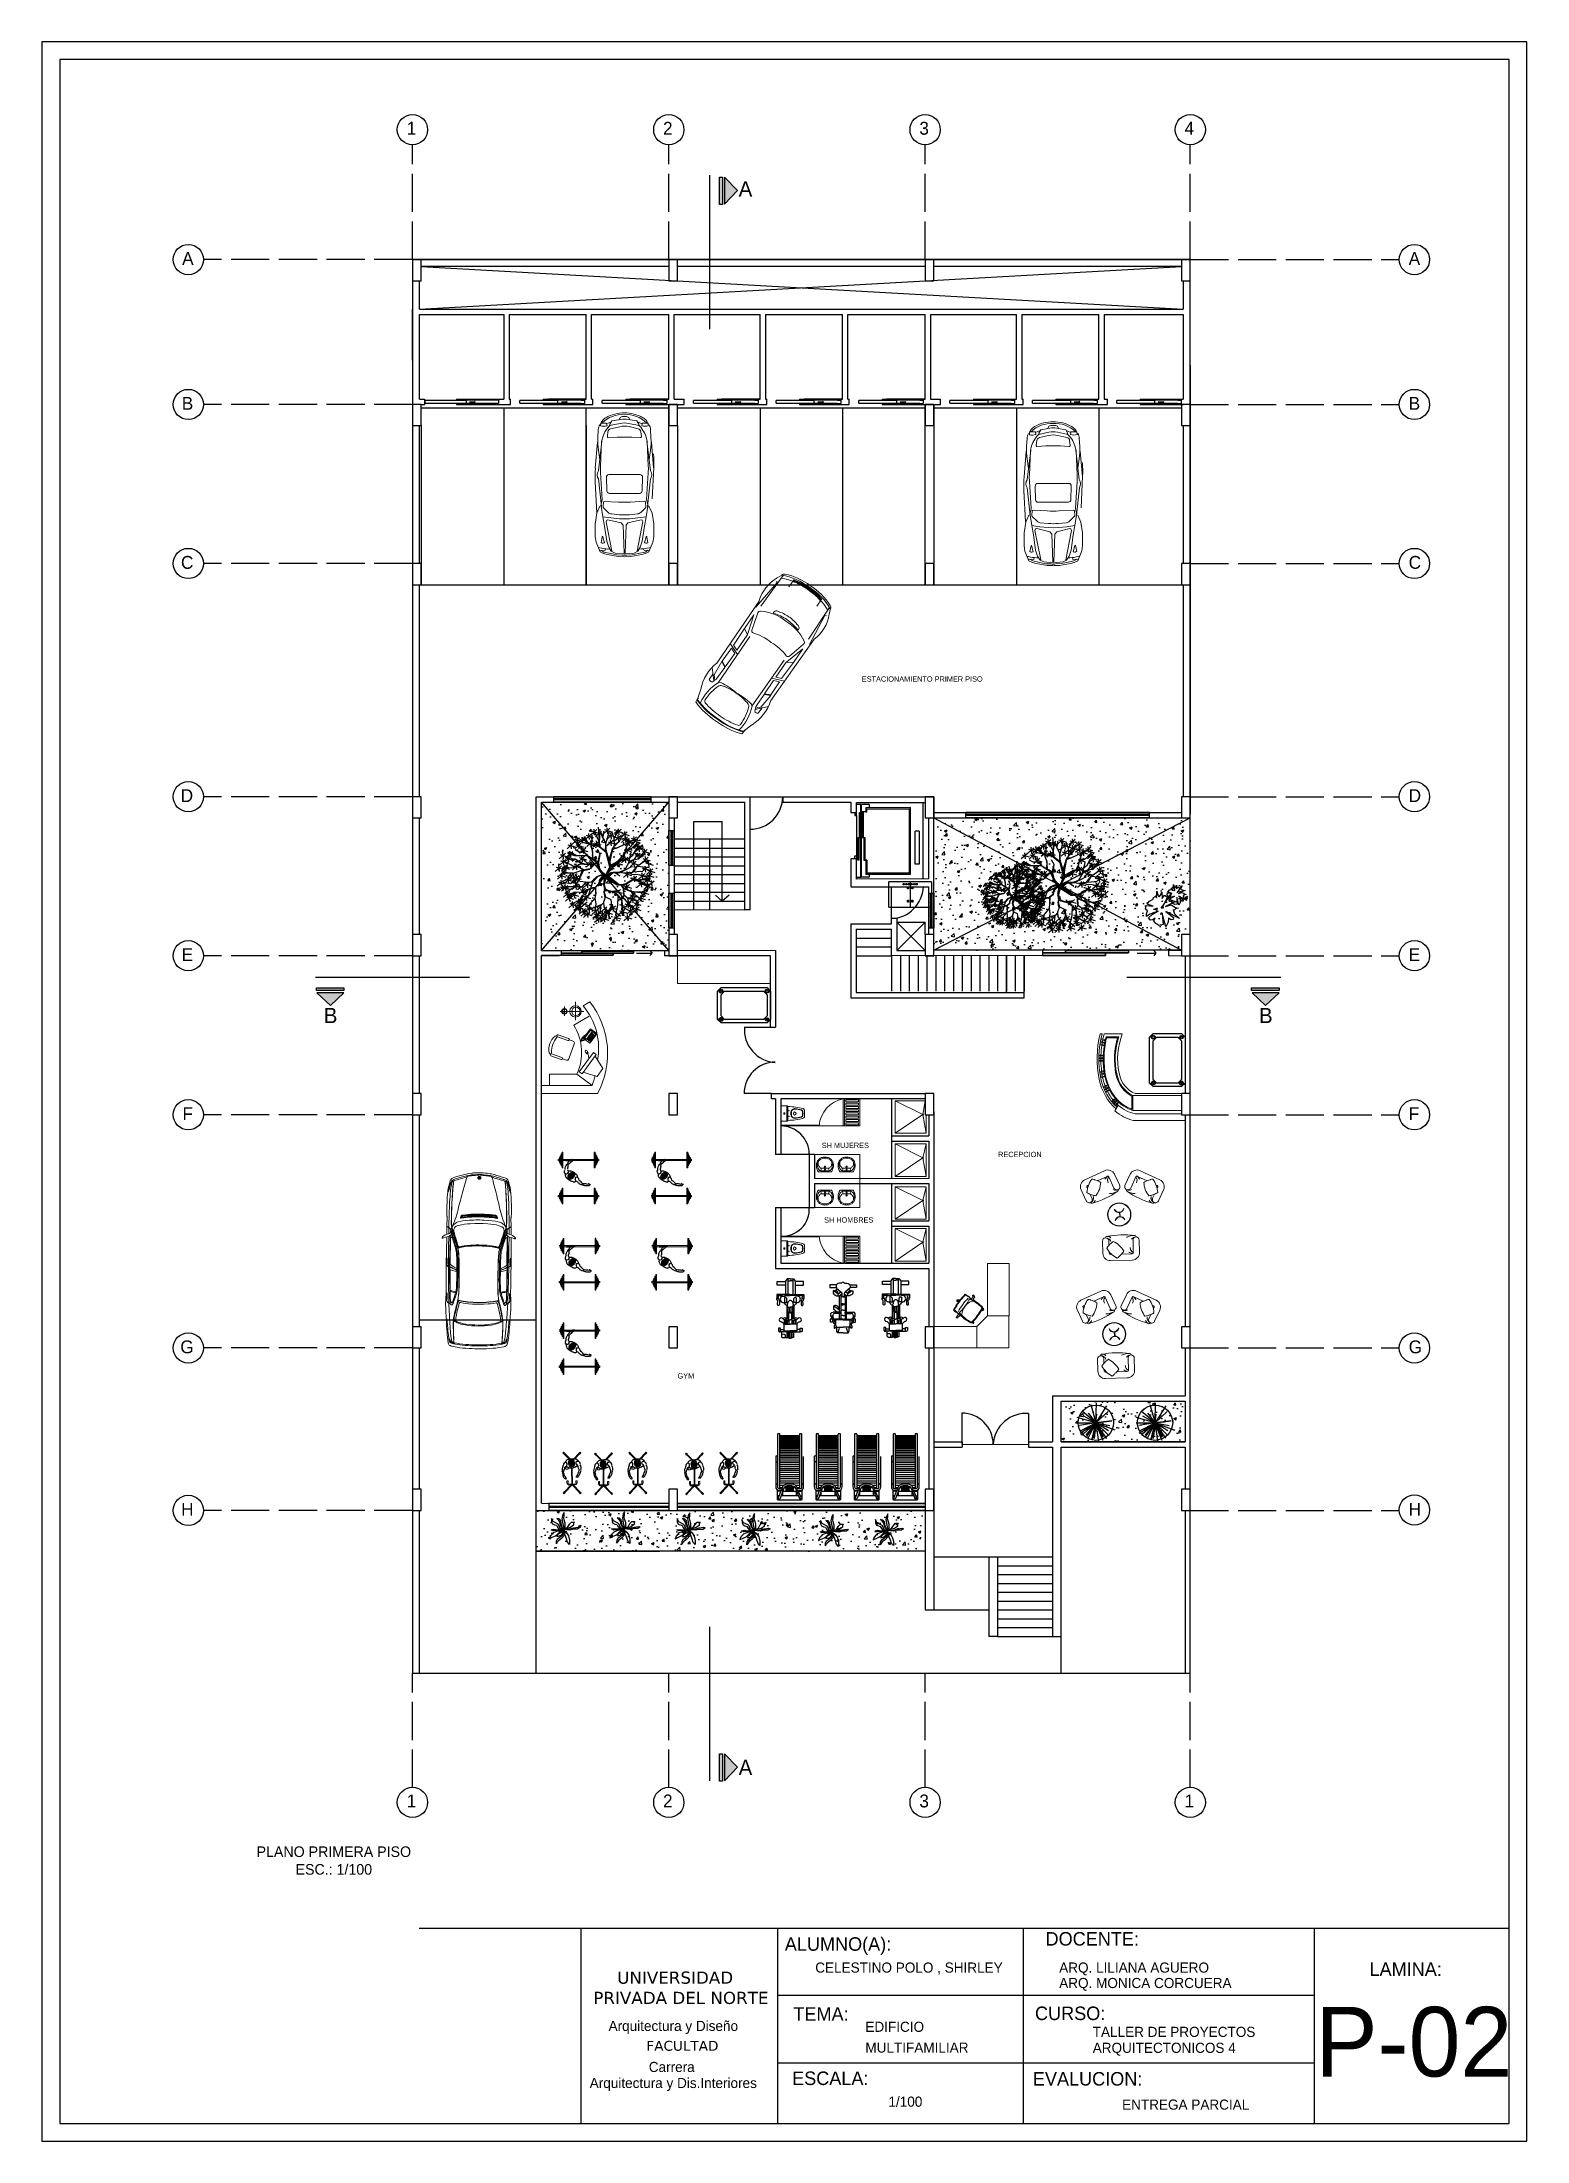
# Model space of a CAD drawing. Header units: metres. Extents: x -525 to 413, y -37 to 272.
# Drawn here: x 24.4 to 66.4, y 25.9 to 85.3 of the extents above; entities that cross this region are included whole.
import ezdxf

# ---------------------------------------------------------------- set-up
doc = ezdxf.new("R2010")
doc.units = ezdxf.units.M
doc.header["$MEASUREMENT"] = 0
for name, pattern in [('ACAD_ISO02W100', [15, 12, -3]), ('DASHED', [70, 50, -20]), ('DOT', [0.25, 0, -0.25])]:
    doc.linetypes.add(name, pattern=pattern)
doc.layers.get('0').update_dxf_attribs({"color": 254})
for name, color, linetype in [('arbolesss', 254, 'Continuous'), ('ascensor', 254, 'Continuous'), ('COLUMNA', 254, 'Continuous'), ('ducto de basura', 254, 'Continuous'), ('escalera', 254, 'DASHED'), ('FIJO', 254, 'Continuous'), ('ICT_EXTERNA', 3, 'Continuous'), ('ICT_INTERNA', 170, 'Continuous'), ('L.COLUMNA', 254, 'Continuous'), ('letra', 254, 'DOT'), ('NOFIJO', 254, 'Continuous'), ('PUERTAS', 254, 'Continuous')]:
    doc.layers.add(name, color=color, linetype=linetype)
for name, color, linetype, lineweight in [('AUTOS', 254, 'Continuous', 20), ('MARCO DE LEYENDA', 254, 'Continuous', 25), ('muebles', 254, 'Continuous', 5), ('ventanas', 254, 'Continuous', 30)]:
    doc.layers.add(name, color=color, linetype=linetype, lineweight=lineweight)
doc.styles.get("Standard").update_dxf_attribs({"font": 'HTOWERT.TTF', "height": 0.08})
doc.styles.add('STYLE1', font='verdana.ttf', dxfattribs={"height": 3})
doc.styles.add('style2', font='GOTHIC.TTF')
pattern_1 = [(50, (-1586.3608, -2594.7803), (0.72873868, -0.06375634), [0.0762, -0.8382]), (355, (-1586.3608, -2594.7803), (-0.14097369, 0.76422738), [0.06096, -0.67056234]), (100.451445, (-1586.3001, -2594.7856), (0.58776499, 0.700471), [0.06476004, -0.71236098]), (46.1842, (-1586.3608, -2594.5771), (1.08431616, -0.1681693), [0.1143, -1.2573]), (96.635558, (-1586.2705, -2594.5911), (0.94961654, 0.9897045), [0.0971401, -1.06854243]), (351.18415, (-1586.3608, -2594.5771), (0.94961654, 0.9897045), [0.09143987, -1.00583893]), (21, (-1586.2592, -2594.6279), (0.60645757, -0.40906079), [0.0762, -0.8382]), (326, (-1586.2592, -2594.6279), (0.24720811, 0.73675186), [0.06096, -0.67056]), (71.451445, (-1586.2087, -2594.662), (0.85366568, 0.32769108), [0.06476004, -0.71235975]), (37.5, (-1586.36083, -2594.7803), (0.012354413, 0.338220155), [0, -0.662432, 0, -0.68072, 0, -0.6731]), (7.5, (-1586.36083, -2594.7803), (0.26727865, 0.4007223), [0, -0.388112, 0, -0.647192, 0, -0.25654]), (327.5, (-1586.5874, -2594.7803), (0.54236238, -0.022914976), [0, -0.254, 0, -0.79248, 0, -1.05156]), (317.5, (-1586.689, -2594.7803), (0.592516726, 0.101705964), [0, -0.3302, 0, -0.526288, 0, -0.74676])]

msp = doc.modelspace()

# ---------------------------------------------------------------- texts
for s, height, style, p in [('ALUMNO(A):', 0.3823, 'style2', (45.416, 31.31)), ('DOCENTE:', 0.3823, 'style2', (52.791, 31.457)), ('            CELESTINO POLO , SHIRLEY', 0.28655, 'style2', (44.999, 30.692)), ('            ARQ. LILIANA AGUERO ', 0.28655, 'style2', (51.899, 30.692)), ('LAMINA:', 0.3823, 'style2', (61.953, 30.6)), ('UNIVERSIDAD', 0.34459, 'STYLE1', (40.674, 30.378)), ('            ARQ. MONICA CORCUERA ', 0.28655, 'style2', (51.899, 30.255)), ('PRIVADA DEL NORTE', 0.34459, 'STYLE1', (39.998, 29.805)), ('TEMA:', 0.3823, 'style2', (45.659, 29.33)), ('CURSO:', 0.3823, 'style2', (52.492, 29.349)), ('P-02', 1.9712, 'style2', (60.423, 27.752)), ('Arquitectura y Diseño', 0.28655, 'style2', (40.431, 29.041)), ('EDIFICIO', 0.2866, 'style2', (47.695, 29.016)), ('TALLER DE PROYECTOS ', 0.28655, 'style2', (54.125, 28.872)), ('FACULTAD', 0.2793, 'STYLE1', (41.503, 28.482)), ('MULTIFAMILIAR', 0.28655, 'style2', (47.695, 28.428)), ('ARQUITECTONICOS 4', 0.28655, 'style2', (54.125, 28.421)), ('Carrera', 0.2866, 'style2', (41.569, 27.879)), ('Arquitectura y Dis.Interiores', 0.28655, 'style2', (39.898, 27.426)), ('ESCALA:', 0.3823, 'style2', (45.623, 27.511)), ('EVALUCION:', 0.3823, 'style2', (52.432, 27.496)), ('1/100', 0.2866, 'style2', (48.347, 26.897)), ('ENTREGA PARCIAL', 0.28655, 'style2', (54.955, 26.814))]:
    msp.add_text(s, height=height, dxfattribs=dict(style=style)).set_placement(p)
at = {"linetype": 'Continuous', "attachment_point": 1}
for s, width, insert, char_height in [('ESTACIONAMIENTO PRIMER PISO ', 4.53204, (47.594, 67.375), 0.15), ('SH MUJERES', 4.53204, (46.46, 54.177), 0.15), ('RECEPCION', 4.53204, (51.449, 53.92), 0.15), ('SH HOMBRES', 4.53204, (46.527, 52.066), 0.15), ('\\pxqc;PLANO PRIMERA PISO\\PESC.: 1/100', 8.05096, (28.636, 34.264), 0.3)]:
    msp.add_mtext_dynamic_manual_height_columns(s, width=width, gutter_width=12.5, heights=[0], dxfattribs=dict(at, insert=insert, char_height=char_height))
at = {"color": 9, "linetype": 'Continuous', "insert": (42.381, 47.653), "char_height": 0.15, "attachment_point": 1}
msp.add_mtext_dynamic_manual_height_columns('GYM', width=4.53204, gutter_width=12.5, heights=[0], dxfattribs=at)
at = {"layer": 'COLUMNA', "ltscale": 0.2}
for s, p in [('A', (44.111, 80.952)), ('B', (32.377, 57.561)), ('B', (58.828, 57.561)), ('A', (44.111, 36.283)), ('A', (44.111, 36.283))]:
    msp.add_text(s, height=0.432, dxfattribs=at).set_placement(p)
at = {"layer": 'letra', "linetype": 'ACAD_ISO02W100', "ltscale": 0.009}
for s, p in [('1', (34.721, 82.703)), ('2', (41.971, 82.703)), ('3', (49.221, 82.703)), ('4', (56.721, 82.703)), ('A', (28.37, 79.018)), ('A', (63.061, 79.018)), ('B', (28.36, 74.918)), ('B', (63.061, 74.918)), ('C', (28.337, 70.418)), ('C', (63.061, 70.418)), ('D', (28.33, 63.818)), ('D', (63.061, 63.818)), ('E', (28.357, 59.318)), ('E', (63.061, 59.318)), ('F', (28.38, 54.818)), ('F', (63.061, 54.818)), ('G', (28.319, 48.218)), ('G', (63.061, 48.218)), ('H', (28.342, 43.62)), ('H', (63.061, 43.62)), ('1', (34.721, 35.368)), ('2', (41.971, 35.368)), ('3', (49.221, 35.368)), ('1', (56.721, 35.368))]:
    msp.add_text(s, height=0.364, dxfattribs=at).set_placement(p)

# ---------------------------------------------------------------- blocks, each defined once
blk = doc.blocks.new('D')
at = {"layer": 'COLUMNA', "ltscale": 0.2}
h = blk.add_hatch(color=256, dxfattribs=at)
h.set_gradient(color1=(0, 0, 26), color2=(0, 0, 0), rotation=30, one_color=1)
h.paths.add_polyline_path([(3167.8, 1572.454), (3167.418, 1572.818), (3167.036, 1572.454)])
h.paths.add_polyline_path([(3167.036, 1572.393), (3167.036, 1572.315), (3167.813, 1572.315), (3167.813, 1572.393)])
for p, q in [((3167.418, 1572.818), (3167.036, 1572.454)), ((3167.036, 1572.454), (3167.8, 1572.454)), ((3167.418, 1572.818), (3167.8, 1572.454))]:
    blk.add_line(p, q, dxfattribs=at)
blk.add_lwpolyline([(3167.036, 1572.393), (3167.813, 1572.393), (3167.813, 1572.315), (3167.036, 1572.315)], close=True, dxfattribs=at)
blk = doc.blocks.new('8AUTOS')
at = {"linetype": 'Continuous'}
for p, q in [((-1.149, 1.19), (-1.214, 1.185)), ((-0.43, 1.203), (-0.482, 1.201)), ((-0.43, 1.203), (-0.431, 1.203)), ((-0.424, 1.203), (-0.43, 1.203)), ((0.358, 1.198), (0.356, 1.203)), ((0.367, 1.203), (0.361, 1.203)), ((0.38, 1.217), (0.379, 1.217)), ((0.382, 1.217), (0.38, 1.217)), ((1.165, 1.217), (0.382, 1.217)), ((1.467, 1.216), (1.24, 1.216)), ((1.466, 1.206), (1.472, 1.215)), ((1.473, 1.217), (1.467, 1.216)), ((1.469, 1.217), (1.469, 1.217)), ((1.472, 1.215), (1.473, 1.217)), ((1.724, 1.212), (1.473, 1.217)), ((1.765, 1.222), (1.763, 1.222)), ((2.437, 1.206), (2.435, 1.207)), ((-1.923, 1.015), (-1.924, 1.012)), ((-1.85, 0.947), (-1.851, 0.943)), ((-1.811, 0.962), (-1.818, 0.961)), ((-1.803, 0.963), (-1.804, 0.963)), ((-1.292, 0.988), (-1.305, 0.988)), ((-1.292, 0.988), (-1.263, 0.989)), ((-0.762, 0.905), (-0.786, 0.911)), ((-0.737, 1.074), (-0.731, 1.079)), ((-0.721, 0.894), (-0.72, 0.894)), ((-0.72, 0.894), (-0.706, 0.891)), ((-0.714, 1.09), (-0.715, 1.087)), ((-0.706, 0.891), (-0.701, 0.89)), ((-0.699, 0.889), (-0.701, 0.89)), ((-0.699, 0.888), (-0.699, 0.889)), ((-0.658, 0.874), (-0.699, 0.888)), ((-0.687, 1.052), (-0.692, 1.048)), ((-0.65, 1.076), (-0.653, 1.077)), ((-0.624, 1.18), (-0.641, 1.179)), ((-0.526, 0.943), (-0.528, 0.943)), ((0.234, 0.916), (0.199, 0.916)), ((0.28, 0.917), (0.24, 0.916)), ((0.321, 1.11), (0.249, 1.109)), ((0.321, 1.11), (0.32, 1.12)), ((1.17, 1.107), (0.389, 1.1)), ((0.903, 0.952), (0.902, 0.951)), ((0.921, 0.925), (0.92, 0.925)), ((1.179, 1.119), (1.213, 1.118)), ((1.185, 1.149), (1.187, 1.145)), ((1.205, 1.14), (1.187, 1.145)), ((1.211, 1.123), (1.213, 1.118)), ((1.222, 1.099), (1.23, 1.096)), ((1.258, 1.162), (1.267, 1.137)), ((1.267, 1.137), (1.271, 1.137)), ((1.271, 1.137), (1.272, 1.137)), ((1.272, 1.129), (1.281, 1.097)), ((1.371, 1.104), (1.339, 1.108)), ((1.444, 1.08), (1.378, 1.102)), ((1.452, 1.078), (1.449, 1.077)), ((1.45, 1.076), (1.449, 1.077)), ((1.55, 1.035), (1.494, 1.063)), ((2.512, 1.184), (2.5, 1.187)), ((2.687, 1.122), (2.686, 1.123)), ((2.76, 1.045), (2.754, 1.058)), ((2.821, 0.331), (2.821, 0.313)), ((2.822, 0.336), (2.822, 0.329)), ((2.822, 0.325), (2.822, 0.319)), ((2.822, 0.315), (2.823, 0.308)), ((2.824, 0.34), (2.824, 0.329)), ((2.824, 0.324), (2.824, 0.32)), ((2.824, 0.315), (2.824, 0.304)), ((2.825, 0.343), (2.825, 0.329)), ((2.825, 0.324), (2.825, 0.32)), ((2.825, 0.315), (2.825, 0.301)), ((2.826, 0.345), (2.826, 0.33)), ((2.826, 0.323), (2.826, 0.321)), ((2.826, 0.315), (2.827, 0.299)), ((2.827, 0.347), (2.828, 0.33)), ((2.828, 0.323), (2.828, 0.321)), ((2.828, 0.315), (2.828, 0.297)), ((2.829, 0.349), (2.829, 0.33)), ((2.829, 0.326), (2.829, 0.325)), ((2.829, 0.322), (2.829, 0.322)), ((2.829, 0.319), (2.829, 0.319)), ((2.829, 0.315), (2.829, 0.295)), ((2.83, 0.351), (2.83, 0.33)), ((2.83, 0.326), (2.83, 0.325)), ((2.83, 0.32), (2.83, 0.319)), ((2.83, 0.315), (2.83, 0.298)), ((2.83, 0.295), (2.83, 0.293)), ((2.831, 0.352), (2.831, 0.351)), ((2.831, 0.346), (2.831, 0.33)), ((2.831, 0.326), (2.832, 0.324)), ((2.832, 0.32), (2.832, 0.319)), ((2.832, 0.314), (2.832, 0.299)), ((2.832, 0.294), (2.832, 0.292)), ((2.833, 0.354), (2.833, 0.352)), ((2.833, 0.345), (2.833, 0.33)), ((2.833, 0.327), (2.833, 0.317)), ((2.833, 0.314), (2.833, 0.3)), ((2.833, 0.295), (2.833, 0.291)), ((2.834, 0.355), (2.834, 0.353)), ((2.834, 0.341), (2.834, 0.327)), ((2.834, 0.317), (2.834, 0.301)), ((2.834, 0.296), (2.834, 0.295)), ((2.834, 0.291), (2.834, 0.289)), ((2.835, 0.356), (2.835, 0.354)), ((2.835, 0.35), (2.835, 0.348)), ((2.835, 0.34), (2.835, 0.332)), ((2.836, 0.357), (2.836, 0.355)), ((2.836, 0.351), (2.836, 0.349)), ((2.835, 0.312), (2.836, 0.302)), ((2.836, 0.29), (2.836, 0.288)), ((2.837, 0.345), (2.837, 0.344)), ((2.837, 0.34), (2.837, 0.335)), ((2.837, 0.33), (2.837, 0.322)), ((2.837, 0.309), (2.837, 0.303)), ((2.837, 0.29), (2.837, 0.287)), ((2.838, 0.358), (2.838, 0.357)), ((2.838, 0.351), (2.838, 0.35)), ((2.838, 0.347), (2.838, 0.344)), ((2.838, 0.34), (2.838, 0.337)), ((2.838, 0.334), (2.838, 0.322)), ((2.838, 0.307), (2.838, 0.304)), ((2.838, 0.296), (2.838, 0.296)), ((2.838, 0.292), (2.838, 0.289)), ((2.838, 0.288), (2.838, 0.286)), ((2.839, 0.359), (2.839, 0.356)), ((2.839, 0.348), (2.839, 0.345)), ((2.839, 0.341), (2.839, 0.339)), ((2.839, 0.336), (2.839, 0.322)), ((2.839, 0.305), (2.839, 0.303)), ((2.84, 0.36), (2.84, 0.354)), ((2.84, 0.347), (2.84, 0.346)), ((2.84, 0.343), (2.84, 0.341)), ((2.84, 0.338), (2.841, 0.322)), ((2.84, 0.299), (2.84, 0.297)), ((2.84, 0.287), (2.84, 0.286)), ((2.841, 0.304), (2.841, 0.298)), ((2.841, 0.286), (2.841, 0.285)), ((2.842, 0.36), (2.842, 0.352)), ((2.842, 0.344), (2.842, 0.342)), ((2.842, 0.34), (2.842, 0.322)), ((2.842, 0.302), (2.842, 0.299)), ((2.842, 0.289), (2.842, 0.284)), ((2.843, 0.361), (2.843, 0.35)), ((2.843, 0.345), (2.843, 0.343)), ((2.843, 0.341), (2.843, 0.322)), ((2.843, 0.301), (2.843, 0.299)), ((2.843, 0.293), (2.844, 0.284)), ((2.844, 0.362), (2.844, 0.348)), ((2.844, 0.346), (2.844, 0.344)), ((2.844, 0.342), (2.845, 0.322)), ((2.845, 0.362), (2.846, 0.345)), ((2.845, 0.3), (2.845, 0.298)), ((2.845, 0.296), (2.845, 0.283)), ((2.846, 0.343), (2.846, 0.322)), ((2.846, 0.299), (2.846, 0.283)), ((2.847, 0.362), (2.847, 0.346)), ((2.847, 0.344), (2.847, 0.322)), ((2.847, 0.299), (2.847, 0.282)), ((2.848, 0.363), (2.848, 0.347)), ((2.848, 0.345), (2.848, 0.322)), ((2.849, 0.363), (2.85, 0.347)), ((2.849, 0.298), (2.849, 0.282)), ((2.85, 0.345), (2.85, 0.322)), ((2.85, 0.297), (2.85, 0.281)), ((2.851, 0.363), (2.851, 0.348)), ((2.851, 0.346), (2.851, 0.322)), ((2.851, 0.297), (2.851, 0.281)), ((2.852, 0.364), (2.852, 0.348)), ((2.852, 0.346), (2.852, 0.322)), ((2.853, 0.364), (2.853, 0.348)), ((2.853, 0.346), (2.854, 0.322)), ((2.853, 0.297), (2.853, 0.281)), ((2.854, 0.297), (2.854, 0.281)), ((2.855, 0.364), (2.855, 0.348)), ((2.855, 0.346), (2.855, 0.322)), ((2.855, 0.296), (2.855, 0.281)), ((2.856, 0.364), (2.856, 0.348)), ((2.856, 0.348), (2.856, 0.296)), ((2.856, 0.322), (2.856, 0.298)), ((2.856, 0.296), (2.857, 0.281)), ((2.857, 0.364), (2.857, 0.348)), ((2.858, 0.364), (2.859, 0.348)), ((2.858, 0.322), (2.858, 0.298)), ((2.858, 0.296), (2.858, 0.281)), ((2.859, 0.322), (2.859, 0.299)), ((2.859, 0.297), (2.859, 0.281)), ((2.86, 0.364), (2.86, 0.348)), ((2.86, 0.322), (2.86, 0.299)), ((2.86, 0.297), (2.86, 0.281)), ((2.861, 0.364), (2.861, 0.348)), ((2.861, 0.322), (2.862, 0.299)), ((2.862, 0.363), (2.863, 0.347)), ((2.862, 0.297), (2.862, 0.281)), ((2.863, 0.322), (2.863, 0.3)), ((2.863, 0.298), (2.863, 0.282)), ((2.864, 0.363), (2.864, 0.347)), ((2.864, 0.322), (2.864, 0.3)), ((2.864, 0.298), (2.864, 0.282)), ((2.865, 0.363), (2.865, 0.346)), ((2.865, 0.322), (2.866, 0.301)), ((2.866, 0.362), (2.866, 0.345)), ((2.866, 0.299), (2.866, 0.282)), ((2.867, 0.322), (2.867, 0.302)), ((2.867, 0.299), (2.867, 0.283)), ((2.868, 0.362), (2.868, 0.345)), ((2.868, 0.322), (2.868, 0.303)), ((2.868, 0.3), (2.868, 0.283)), ((2.869, 0.361), (2.869, 0.344)), ((2.869, 0.323), (2.869, 0.304)), ((2.869, 0.301), (2.87, 0.284)), ((2.87, 0.361), (2.87, 0.343)), ((2.871, 0.36), (2.872, 0.341)), ((2.871, 0.323), (2.871, 0.305)), ((2.871, 0.302), (2.871, 0.284)), ((2.872, 0.323), (2.872, 0.307)), ((2.872, 0.304), (2.872, 0.285)), ((2.873, 0.359), (2.873, 0.34)), ((2.873, 0.323), (2.873, 0.309)), ((2.873, 0.305), (2.873, 0.286)), ((2.874, 0.358), (2.874, 0.338)), ((2.874, 0.323), (2.875, 0.311)), ((2.875, 0.357), (2.876, 0.335)), ((2.875, 0.307), (2.875, 0.287)), ((2.876, 0.323), (2.876, 0.314)), ((2.876, 0.31), (2.876, 0.288)), ((2.877, 0.356), (2.877, 0.332)), ((2.877, 0.313), (2.877, 0.289)), ((2.878, 0.355), (2.878, 0.327)), ((2.878, 0.318), (2.879, 0.29)), ((2.879, 0.354), (2.88, 0.291)), ((2.881, 0.353), (2.881, 0.292)), ((2.882, 0.351), (2.882, 0.294)), ((2.883, 0.35), (2.884, 0.296)), ((2.885, 0.348), (2.885, 0.297)), ((2.886, 0.346), (2.886, 0.3)), ((2.887, 0.343), (2.888, 0.302)), ((2.889, 0.341), (2.889, 0.305)), ((2.89, 0.337), (2.89, 0.308)), ((2.891, 0.332), (2.891, 0.314)), ((-1.91, -0.455), (-1.911, -0.452)), ((-1.838, -0.387), (-1.839, -0.383)), ((-1.798, -0.401), (-1.806, -0.4)), ((-1.791, -0.401), (-1.792, -0.401)), ((-1.279, -0.418), (-1.292, -0.417)), ((-1.279, -0.418), (-1.251, -0.417)), ((-0.751, -0.324), (-0.775, -0.331)), ((-0.723, -0.494), (-0.717, -0.498)), ((-0.71, -0.313), (-0.709, -0.313)), ((-0.709, -0.313), (-0.695, -0.309)), ((-0.7, -0.509), (-0.701, -0.506)), ((-0.695, -0.309), (-0.691, -0.308)), ((-0.689, -0.308), (-0.691, -0.308)), ((-0.688, -0.307), (-0.689, -0.308)), ((-0.647, -0.292), (-0.688, -0.307)), ((-0.673, -0.471), (-0.678, -0.466)), ((-0.636, -0.494), (-0.639, -0.495)), ((-0.515, -0.358), (-0.517, -0.359)), ((0.245, -0.318), (0.21, -0.318)), ((0.291, -0.318), (0.251, -0.318)), ((0.336, -0.511), (0.263, -0.511)), ((0.336, -0.511), (0.335, -0.521)), ((1.184, -0.493), (0.403, -0.5)), ((0.915, -0.342), (0.913, -0.342)), ((0.932, -0.315), (0.931, -0.314)), ((1.194, -0.505), (1.227, -0.503)), ((1.2, -0.534), (1.202, -0.53)), ((1.22, -0.525), (1.202, -0.53)), ((1.226, -0.508), (1.227, -0.503)), ((1.236, -0.483), (1.244, -0.48)), ((1.273, -0.546), (1.282, -0.521)), ((1.282, -0.521), (1.286, -0.521)), ((1.286, -0.521), (1.287, -0.52)), ((1.287, -0.512), (1.295, -0.481)), ((1.385, -0.485), (1.353, -0.49)), ((1.458, -0.46), (1.392, -0.484)), ((1.466, -0.458), (1.463, -0.457)), ((1.464, -0.457), (1.463, -0.457)), ((1.482, -0.586), (1.488, -0.595)), ((1.74, -0.588), (1.489, -0.596)), ((1.563, -0.413), (1.507, -0.442)), ((2.453, -0.569), (2.451, -0.569)), ((2.527, -0.546), (2.516, -0.549)), ((2.701, -0.481), (2.7, -0.481)), ((2.773, -0.401), (2.767, -0.415)), ((-1.133, -0.616), (-1.198, -0.613)), ((-0.608, -0.597), (-0.625, -0.597)), ((-0.414, -0.617), (-0.466, -0.616)), ((-0.414, -0.617), (-0.415, -0.617)), ((-0.408, -0.617), (-0.414, -0.617)), ((0.374, -0.598), (0.372, -0.603)), ((0.383, -0.603), (0.377, -0.603)), ((0.399, -0.617), (0.396, -0.617)), ((0.396, -0.617), (0.396, -0.617)), ((1.181, -0.602), (0.399, -0.617)), ((1.483, -0.596), (1.256, -0.6)), ((1.489, -0.596), (1.483, -0.596)), ((1.485, -0.596), (1.485, -0.596)), ((1.488, -0.595), (1.489, -0.596)), ((1.781, -0.597), (1.779, -0.596))]:
    blk.add_line(p, q, dxfattribs=at)
for points in [[(-1.126, 1.19), (-1.145, 1.183), (-1.145, 1.183), (-1.151, 1.181), (-1.161, 1.176), (-1.17, 1.171), (-1.175, 1.169), (-1.176, 1.169)], [(-1.126, 1.19), (-1.124, 1.19), (-1.104, 1.192), (-1.075, 1.195), (-1.053, 1.196), (-0.999, 1.201), (-0.962, 1.203), (-0.942, 1.204), (-0.899, 1.207), (-0.885, 1.207), (-0.838, 1.209), (-0.827, 1.21), (-0.809, 1.211), (-0.783, 1.211), (-0.769, 1.212), (-0.745, 1.212), (-0.726, 1.213), (-0.712, 1.213), (-0.698, 1.213), (-0.689, 1.213), (-0.677, 1.213), (-0.665, 1.213), (-0.655, 1.214), (-0.632, 1.213), (-0.601, 1.213), (-0.58, 1.212), (-0.565, 1.211), (-0.552, 1.211), (-0.538, 1.21), (-0.53, 1.209), (-0.524, 1.209)], [(-0.624, 1.18), (-0.611, 1.184), (-0.586, 1.19), (-0.578, 1.191), (-0.546, 1.196), (-0.515, 1.199)], [(-0.409, 1.185), (-0.415, 1.187), (-0.427, 1.188), (-0.44, 1.188), (-0.461, 1.188), (-0.493, 1.187), (-0.526, 1.186), (-0.556, 1.184), (-0.568, 1.184), (-0.579, 1.182), (-0.592, 1.177)], [(-0.523, 1.209), (-0.524, 1.209), (-0.521, 1.208), (-0.505, 1.205), (-0.49, 1.202), (-0.482, 1.201)], [(-0.482, 1.201), (-0.485, 1.201), (-0.488, 1.201), (-0.491, 1.201), (-0.494, 1.201), (-0.5, 1.2), (-0.507, 1.2), (-0.515, 1.199)], [(0.38, 1.217), (0.377, 1.217), (0.295, 1.217), (0.214, 1.215), (0.132, 1.215), (0.052, 1.213), (-0.027, 1.212), (-0.106, 1.21), (-0.186, 1.209), (-0.265, 1.207), (-0.345, 1.205), (-0.424, 1.203)], [(0.32, 1.12), (0.32, 1.122), (0.321, 1.122), (0.322, 1.129), (0.323, 1.137), (0.325, 1.145), (0.328, 1.152), (0.335, 1.167), (0.342, 1.18), (0.348, 1.191), (0.356, 1.203)], [(0.326, 1.12), (0.326, 1.122), (0.327, 1.126), (0.328, 1.131), (0.328, 1.132), (0.329, 1.136), (0.33, 1.141), (0.333, 1.151), (0.333, 1.152), (0.334, 1.153), (0.335, 1.155), (0.337, 1.159), (0.34, 1.165), (0.345, 1.176), (0.354, 1.191), (0.354, 1.192), (0.355, 1.193), (0.356, 1.194), (0.361, 1.203)], [(0.376, 1.217), (0.372, 1.214), (0.366, 1.208), (0.358, 1.198)], [(0.382, 1.217), (0.376, 1.214), (0.367, 1.203)], [(0.38, 1.217), (0.378, 1.217), (0.377, 1.217), (0.376, 1.217)], [(0.396, 1.199), (0.405, 1.203), (0.418, 1.205), (0.433, 1.206), (0.477, 1.207), (0.509, 1.207), (0.541, 1.207), (0.561, 1.206), (0.573, 1.204), (0.578, 1.202)], [(0.578, 1.202), (0.573, 1.2), (0.558, 1.197), (0.533, 1.195), (0.508, 1.194), (0.482, 1.193), (0.454, 1.193), (0.426, 1.194), (0.416, 1.194), (0.407, 1.196), (0.396, 1.199)], [(1.165, 1.335), (1.156, 1.338), (1.147, 1.34), (1.138, 1.342), (1.128, 1.341)], [(1.128, 1.341), (1.128, 1.341), (1.128, 1.339), (1.129, 1.336), (1.13, 1.33), (1.133, 1.322), (1.136, 1.312), (1.141, 1.294), (1.155, 1.249), (1.169, 1.204), (1.183, 1.158), (1.184, 1.152), (1.185, 1.149)], [(1.165, 1.335), (1.179, 1.326), (1.19, 1.314), (1.2, 1.3)], [(1.258, 1.162), (1.243, 1.209), (1.222, 1.258), (1.2, 1.3)], [(1.373, 1.104), (1.382, 1.108), (1.399, 1.122), (1.404, 1.126), (1.409, 1.132), (1.417, 1.142), (1.423, 1.15), (1.428, 1.157), (1.435, 1.165), (1.438, 1.169), (1.443, 1.177), (1.449, 1.188), (1.454, 1.197), (1.457, 1.204), (1.458, 1.206)], [(1.463, 1.206), (1.462, 1.202), (1.461, 1.2), (1.453, 1.184), (1.444, 1.169), (1.441, 1.166)], [(1.458, 1.206), (1.458, 1.204), (1.459, 1.202)], [(1.459, 1.203), (1.459, 1.201), (1.458, 1.204)], [(1.459, 1.202), (1.459, 1.202), (1.465, 1.213), (1.467, 1.216)], [(1.745, 1.218), (1.734, 1.216), (1.724, 1.212)], [(1.763, 1.222), (1.754, 1.221), (1.745, 1.219)], [(1.745, 1.219), (1.745, 1.218), (1.745, 1.219)], [(2.435, 1.207), (2.415, 1.211), (2.391, 1.214), (2.379, 1.215), (2.338, 1.218), (2.309, 1.22), (2.273, 1.221), (2.234, 1.223), (2.175, 1.224), (2.139, 1.226), (2.124, 1.225), (2.109, 1.226), (2.065, 1.226), (2.022, 1.227), (1.98, 1.228), (1.942, 1.228), (1.906, 1.228), (1.876, 1.228), (1.848, 1.227), (1.815, 1.226), (1.776, 1.223), (1.766, 1.222)], [(2.439, 1.206), (2.439, 1.206), (2.437, 1.206)], [(2.444, 1.204), (2.442, 1.205), (2.439, 1.206)], [(2.462, 1.192), (2.455, 1.197), (2.444, 1.204)], [(2.481, 1.206), (2.474, 1.204), (2.465, 1.202), (2.451, 1.2)], [(2.475, 1.194), (2.464, 1.197), (2.451, 1.2)], [(2.508, 1.172), (2.497, 1.175), (2.483, 1.181), (2.474, 1.185), (2.462, 1.192)], [(2.475, 1.194), (2.48, 1.192), (2.49, 1.19), (2.496, 1.188), (2.499, 1.187), (2.5, 1.187)], [(2.675, 1.168), (2.578, 1.188), (2.481, 1.206)], [(-1.924, 1.012), (-1.95, 0.875), (-1.961, 0.79), (-1.969, 0.705), (-1.975, 0.619), (-1.979, 0.526), (-1.981, 0.444), (-1.982, 0.361), (-1.982, 0.279)], [(-1.214, 1.185), (-1.291, 1.179), (-1.367, 1.174), (-1.444, 1.167), (-1.521, 1.16), (-1.598, 1.152), (-1.674, 1.143), (-1.751, 1.132), (-1.827, 1.119), (-1.855, 1.111), (-1.879, 1.099), (-1.891, 1.089), (-1.907, 1.065), (-1.911, 1.057), (-1.912, 1.052), (-1.916, 1.04), (-1.923, 1.015)], [(-1.893, 0.64), (-1.897, 0.565), (-1.899, 0.49), (-1.901, 0.415), (-1.902, 0.348), (-1.902, 0.28)], [(-1.893, 0.64), (-1.887, 0.714), (-1.88, 0.788), (-1.87, 0.862), (-1.861, 0.917), (-1.85, 0.973), (-1.837, 1.027), (-1.83, 1.044), (-1.823, 1.061), (-1.811, 1.075), (-1.796, 1.084), (-1.779, 1.091), (-1.762, 1.095)], [(-1.87, 0.28), (-1.87, 0.365), (-1.869, 0.449), (-1.867, 0.536), (-1.863, 0.622), (-1.857, 0.712), (-1.848, 0.801), (-1.837, 0.879), (-1.825, 0.957)], [(-1.851, 0.943), (-1.846, 0.947), (-1.834, 0.953), (-1.83, 0.955), (-1.827, 0.956), (-1.825, 0.957), (-1.825, 0.957), (-1.824, 0.957), (-1.819, 0.957), (-1.812, 0.958), (-1.812, 0.958), (-1.811, 0.958), (-1.805, 0.959), (-1.786, 0.96), (-1.76, 0.962), (-1.758, 0.962), (-1.712, 0.965), (-1.665, 0.968), (-1.59, 0.973), (-1.577, 0.973), (-1.534, 0.975), (-1.484, 0.978), (-1.484, 0.978), (-1.389, 0.981), (-1.341, 0.983), (-1.301, 0.984), (-1.299, 0.984), (-1.28, 0.984), (-1.256, 0.985), (-1.246, 0.985), (-1.24, 0.985), (-1.237, 0.985), (-1.229, 0.985), (-1.194, 0.982)], [(-1.819, 1.032), (-1.828, 1.018), (-1.835, 1.002), (-1.844, 0.973), (-1.85, 0.947)], [(-1.85, 0.947), (-1.837, 0.955), (-1.833, 0.957), (-1.832, 0.957)], [(-1.825, 0.961), (-1.83, 0.958), (-1.832, 0.957)], [(-0.707, 1.122), (-0.782, 1.118), (-0.857, 1.114), (-0.938, 1.109), (-1.019, 1.104), (-1.087, 1.099), (-1.155, 1.094), (-1.223, 1.088), (-1.294, 1.083), (-1.364, 1.077), (-1.433, 1.07), (-1.502, 1.064), (-1.532, 1.061), (-1.635, 1.048), (-1.697, 1.039), (-1.731, 1.032), (-1.755, 1.027), (-1.778, 1.02), (-1.792, 1.014), (-1.804, 1.005), (-1.808, 1), (-1.812, 0.994), (-1.819, 0.978), (-1.82, 0.976), (-1.825, 0.961)], [(-1.825, 0.961), (-1.824, 0.961), (-1.818, 0.961)], [(-1.759, 1.066), (-1.776, 1.059), (-1.793, 1.052), (-1.807, 1.043), (-1.819, 1.032)], [(-1.804, 0.963), (-1.805, 0.963), (-1.808, 0.962), (-1.811, 0.962)], [(-1.803, 0.963), (-1.789, 0.964), (-1.789, 0.964), (-1.761, 0.966), (-1.713, 0.97), (-1.708, 0.97), (-1.67, 0.972), (-1.637, 0.974), (-1.577, 0.977), (-1.57, 0.978), (-1.56, 0.978), (-1.484, 0.982), (-1.484, 0.982), (-1.453, 0.983), (-1.425, 0.984), (-1.408, 0.985), (-1.375, 0.986), (-1.332, 0.987), (-1.305, 0.988)], [(-1.762, 1.095), (-1.76, 1.096), (-1.747, 1.099), (-1.741, 1.1), (-1.717, 1.104), (-1.709, 1.106), (-1.688, 1.108), (-1.679, 1.11), (-1.665, 1.111), (-1.638, 1.115), (-1.605, 1.12), (-1.594, 1.121), (-1.555, 1.126), (-1.489, 1.134), (-1.424, 1.141), (-1.41, 1.142), (-1.332, 1.149), (-1.293, 1.153), (-1.274, 1.154), (-1.249, 1.157)], [(-1.727, 1.083), (-1.749, 1.07), (-1.759, 1.066)], [(-1.727, 1.083), (-1.721, 1.087), (-1.71, 1.094), (-1.706, 1.097), (-1.704, 1.099), (-1.702, 1.102), (-1.701, 1.103), (-1.702, 1.104), (-1.707, 1.104), (-1.708, 1.104), (-1.71, 1.104), (-1.72, 1.102), (-1.749, 1.098)], [(-1.338, 0.285), (-1.337, 0.373), (-1.333, 0.468), (-1.326, 0.552), (-1.315, 0.653), (-1.304, 0.715), (-1.29, 0.777), (-1.271, 0.837), (-1.256, 0.875), (-1.239, 0.911), (-1.218, 0.947), (-1.194, 0.982)], [(-1.199, 0.929), (-1.222, 0.887), (-1.23, 0.87), (-1.246, 0.829), (-1.26, 0.787), (-1.28, 0.701), (-1.29, 0.637), (-1.301, 0.542), (-1.306, 0.465), (-1.31, 0.375), (-1.311, 0.285)], [(-1.263, 0.989), (-1.249, 0.989), (-1.238, 0.989), (-1.231, 0.989), (-1.224, 0.988), (-1.207, 0.988)], [(-1.249, 1.157), (-1.247, 1.157), (-1.245, 1.157)], [(-1.245, 1.157), (-1.225, 1.158), (-1.219, 1.159), (-1.213, 1.16), (-1.2, 1.161), (-1.191, 1.163), (-1.188, 1.164), (-1.179, 1.167), (-1.178, 1.167), (-1.176, 1.169)], [(-1.207, 0.988), (-1.181, 0.985), (-1.156, 0.983), (-1.132, 0.98), (-1.058, 0.968), (-0.984, 0.955), (-0.917, 0.941), (-0.852, 0.927), (-0.786, 0.911)], [(-0.678, 0.291), (-0.677, 0.364), (-0.675, 0.437), (-0.671, 0.51), (-0.665, 0.583), (-0.658, 0.656), (-0.649, 0.729), (-0.642, 0.769), (-0.635, 0.809), (-0.635, 0.823), (-0.637, 0.836), (-0.642, 0.847), (-0.652, 0.857), (-0.663, 0.864), (-0.676, 0.869), (-0.69, 0.872), (-0.703, 0.876), (-0.716, 0.879), (-0.73, 0.882), (-0.79, 0.897), (-0.872, 0.917), (-0.954, 0.934), (-1.036, 0.95), (-1.118, 0.963), (-1.2, 0.974)], [(-0.724, 0.29), (-0.723, 0.37), (-0.721, 0.45), (-0.713, 0.567), (-0.706, 0.639), (-0.697, 0.71), (-0.684, 0.796), (-0.684, 0.806), (-0.687, 0.815), (-0.693, 0.823), (-0.701, 0.827), (-0.797, 0.851), (-0.883, 0.871), (-0.968, 0.89), (-1.045, 0.905), (-1.122, 0.918), (-1.199, 0.929)], [(-1.195, 1.162), (-1.191, 1.163), (-1.188, 1.164), (-1.179, 1.167), (-1.178, 1.167), (-1.176, 1.169)], [(-0.762, 0.905), (-0.74, 0.899), (-0.73, 0.896), (-0.721, 0.894)], [(-0.722, 1.01), (-0.73, 1.014), (-0.737, 1.018), (-0.739, 1.019), (-0.75, 1.028), (-0.753, 1.031), (-0.753, 1.033), (-0.754, 1.034), (-0.756, 1.041), (-0.756, 1.047), (-0.756, 1.049), (-0.753, 1.054), (-0.752, 1.056), (-0.751, 1.058), (-0.748, 1.063), (-0.747, 1.064), (-0.745, 1.066), (-0.737, 1.074), (-0.731, 1.079), (-0.728, 1.081), (-0.723, 1.086), (-0.721, 1.088), (-0.719, 1.092), (-0.717, 1.098), (-0.716, 1.101), (-0.713, 1.108), (-0.712, 1.111), (-0.709, 1.119), (-0.707, 1.122), (-0.704, 1.127), (-0.701, 1.132), (-0.694, 1.141), (-0.683, 1.151), (-0.66, 1.169), (-0.647, 1.178)], [(-0.722, 1.01), (-0.711, 1.005), (-0.704, 1.003), (-0.701, 1.002), (-0.685, 0.996), (-0.666, 0.989), (-0.649, 0.983), (-0.646, 0.983), (-0.627, 0.976), (-0.607, 0.969), (-0.588, 0.963), (-0.578, 0.96), (-0.577, 0.959)], [(0.32, 1.12), (0.246, 1.119), (0.173, 1.117), (0.099, 1.116), (0.025, 1.115), (-0.049, 1.112), (-0.123, 1.111), (-0.197, 1.109), (-0.271, 1.106), (-0.345, 1.103), (-0.419, 1.101), (-0.493, 1.097), (-0.567, 1.094), (-0.641, 1.091), (-0.715, 1.087)], [(-0.714, 1.09), (-0.713, 1.093), (-0.71, 1.101)], [(-0.71, 1.101), (-0.71, 1.102), (-0.706, 1.111), (-0.703, 1.12), (-0.7, 1.124), (-0.698, 1.128), (-0.694, 1.133), (-0.684, 1.145), (-0.674, 1.155), (-0.673, 1.155), (-0.657, 1.168), (-0.641, 1.179)], [(0.328, 1.152), (0.206, 1.15), (0.118, 1.148), (0.03, 1.146), (-0.052, 1.144), (-0.133, 1.142), (-0.228, 1.14), (-0.323, 1.136), (-0.451, 1.132), (-0.534, 1.129), (-0.617, 1.126), (-0.7, 1.124)], [(-0.451, 1.132), (-0.534, 1.129), (-0.617, 1.126), (-0.7, 1.124)], [(0.088, 0.851), (0.004, 0.849), (-0.075, 0.849), (-0.155, 0.848), (-0.234, 0.848), (-0.314, 0.849), (-0.393, 0.85), (-0.471, 0.854), (-0.548, 0.861), (-0.622, 0.872), (-0.699, 0.889), (-0.648, 0.876), (-0.596, 0.866), (-0.542, 0.858), (-0.487, 0.852), (-0.43, 0.848), (-0.373, 0.846), (-0.315, 0.844), (-0.258, 0.844), (-0.2, 0.844), (-0.143, 0.844), (-0.085, 0.844), (-0.028, 0.844), (0.03, 0.845), (0.088, 0.846)], [(-0.207, 0.915), (-0.268, 0.916), (-0.329, 0.921), (-0.387, 0.932), (-0.441, 0.946), (-0.491, 0.961), (-0.539, 0.977), (-0.586, 0.992), (-0.633, 1.006), (-0.676, 1.022), (-0.685, 1.026), (-0.693, 1.03), (-0.698, 1.035), (-0.698, 1.04), (-0.695, 1.045), (-0.692, 1.048)], [(-0.687, 1.052), (-0.687, 1.052), (-0.684, 1.054), (-0.673, 1.063), (-0.671, 1.064), (-0.671, 1.064), (-0.665, 1.068), (-0.656, 1.073), (-0.652, 1.075), (-0.642, 1.08)], [(-0.671, 0.291), (-0.67, 0.366), (-0.668, 0.441), (-0.664, 0.516), (-0.658, 0.591), (-0.652, 0.65), (-0.643, 0.719), (-0.636, 0.766), (-0.631, 0.793), (-0.628, 0.819), (-0.628, 0.832), (-0.631, 0.845), (-0.636, 0.856), (-0.644, 0.865), (-0.658, 0.874)], [(-0.645, 1.177), (-0.647, 1.178), (-0.647, 1.178)], [(-0.37, 1.091), (-0.461, 1.088), (-0.551, 1.084), (-0.642, 1.08)], [(-0.592, 1.177), (-0.585, 1.175), (-0.577, 1.173), (-0.566, 1.172), (-0.551, 1.172), (-0.527, 1.173), (-0.503, 1.174), (-0.476, 1.175), (-0.449, 1.177), (-0.438, 1.178), (-0.429, 1.18), (-0.418, 1.182), (-0.409, 1.185)], [(-0.577, 0.959), (-0.568, 0.956), (-0.548, 0.949), (-0.534, 0.945), (-0.528, 0.943)], [(0.088, 0.887), (0.057, 0.886), (0.057, 0.886), (-0.047, 0.885), (-0.065, 0.886), (-0.173, 0.886), (-0.212, 0.887), (-0.235, 0.888), (-0.322, 0.894), (-0.335, 0.895), (-0.426, 0.913), (-0.433, 0.914), (-0.52, 0.941), (-0.526, 0.943), (-0.526, 0.943)], [(-0.408, 0.937), (-0.401, 0.976), (-0.393, 1.012), (-0.385, 1.043), (-0.377, 1.071), (-0.368, 1.095)], [(-0.382, 0.931), (-0.375, 0.972), (-0.367, 1.009), (-0.358, 1.042), (-0.35, 1.071), (-0.341, 1.096), (-0.368, 1.095)], [(-0.343, 1.092), (-0.259, 1.095), (-0.174, 1.096), (-0.09, 1.098), (-0.006, 1.1), (0.078, 1.101), (0.162, 1.102), (0.246, 1.103)], [(0.199, 0.916), (0.118, 0.915), (0.036, 0.914), (-0.045, 0.913), (-0.126, 0.914), (-0.207, 0.915)], [(0.902, 0.951), (0.895, 0.949), (0.894, 0.949), (0.87, 0.941), (0.851, 0.934), (0.842, 0.932), (0.8, 0.921), (0.797, 0.92), (0.775, 0.915), (0.698, 0.904), (0.682, 0.903), (0.66, 0.901), (0.64, 0.9), (0.572, 0.896), (0.501, 0.893), (0.415, 0.891), (0.33, 0.889), (0.315, 0.889), (0.222, 0.888), (0.134, 0.887), (0.088, 0.887)], [(0.92, 0.925), (0.913, 0.922), (0.866, 0.904), (0.815, 0.889), (0.794, 0.884), (0.708, 0.872), (0.639, 0.867), (0.56, 0.862), (0.481, 0.859), (0.401, 0.856), (0.322, 0.855), (0.243, 0.853), (0.163, 0.852), (0.088, 0.851)], [(0.088, 0.846), (0.145, 0.847), (0.202, 0.848), (0.259, 0.849), (0.316, 0.85), (0.373, 0.851), (0.43, 0.853), (0.487, 0.855), (0.544, 0.857), (0.601, 0.86), (0.657, 0.863), (0.714, 0.868), (0.769, 0.876), (0.822, 0.888), (0.871, 0.905), (0.918, 0.923)], [(0.249, 1.109), (0.24, 1.086), (0.232, 1.059), (0.223, 1.029), (0.215, 0.994), (0.207, 0.957), (0.199, 0.916)], [(0.321, 1.11), (0.307, 1.087), (0.292, 1.059), (0.277, 1.028), (0.256, 0.976), (0.234, 0.916)], [(0.326, 1.109), (0.309, 1.081), (0.292, 1.047), (0.274, 1.008), (0.257, 0.965), (0.24, 0.916)], [(0.398, 1.11), (0.378, 1.087), (0.359, 1.06), (0.339, 1.029), (0.32, 0.995), (0.3, 0.958), (0.28, 0.917)], [(1.139, 1.054), (1.134, 1.053), (1.06, 1.031), (0.987, 1.007), (0.912, 0.983), (0.866, 0.967), (0.819, 0.953), (0.767, 0.941), (0.714, 0.934), (0.658, 0.929), (0.583, 0.925), (0.508, 0.921), (0.432, 0.92), (0.356, 0.918), (0.28, 0.917)], [(1.177, 1.116), (1.164, 1.117), (1.13, 1.117), (1.058, 1.119), (0.987, 1.121), (0.916, 1.122), (0.841, 1.122), (0.767, 1.123), (0.692, 1.123), (0.623, 1.122), (0.554, 1.122), (0.485, 1.122), (0.405, 1.121), (0.326, 1.12)], [(0.398, 1.11), (0.327, 1.11), (0.326, 1.109), (0.326, 1.12)], [(1.182, 1.16), (1.083, 1.16), (0.984, 1.159), (0.885, 1.158), (0.816, 1.158), (0.747, 1.157), (0.678, 1.156), (0.609, 1.155), (0.54, 1.155), (0.471, 1.154), (0.402, 1.152), (0.333, 1.152)], [(0.927, 0.305), (0.927, 0.306), (0.925, 0.401), (0.925, 0.401), (0.921, 0.496), (0.914, 0.592), (0.903, 0.686), (0.895, 0.735), (0.886, 0.78), (0.88, 0.804), (0.874, 0.828), (0.868, 0.852), (0.865, 0.876), (0.867, 0.887), (0.873, 0.896), (0.885, 0.908), (0.896, 0.913), (0.918, 0.923)], [(0.932, 0.305), (0.929, 0.433), (0.924, 0.532), (0.915, 0.631), (0.902, 0.723), (0.881, 0.821), (0.871, 0.857), (0.871, 0.875), (0.875, 0.886), (0.88, 0.893), (0.891, 0.901), (0.903, 0.906), (0.932, 0.917), (1.018, 0.947), (1.103, 0.975), (1.187, 1.001), (1.31, 1.038), (1.431, 1.071)], [(0.955, 0.305), (0.954, 0.384), (0.951, 0.464), (0.947, 0.543), (0.935, 0.662), (0.926, 0.722), (0.914, 0.782), (0.914, 0.782), (0.905, 0.817), (0.896, 0.854), (0.896, 0.866), (0.903, 0.875), (0.921, 0.886), (0.944, 0.895), (1.034, 0.927), (1.135, 0.961), (1.208, 0.984), (1.272, 1.003), (1.297, 1.01), (1.32, 1.016), (1.345, 1.019), (1.371, 1.02), (1.391, 1.016), (1.412, 1.01), (1.432, 1.001), (1.455, 0.981), (1.464, 0.967), (1.472, 0.953), (1.492, 0.905), (1.508, 0.856), (1.521, 0.805), (1.536, 0.723), (1.546, 0.641), (1.553, 0.557), (1.559, 0.429), (1.561, 0.311)], [(1.42, 1.081), (1.376, 1.102), (1.257, 1.067), (1.18, 1.043), (1.119, 1.025), (1.038, 0.999), (0.982, 0.98), (0.906, 0.953), (0.903, 0.952)], [(1.42, 1.081), (1.278, 1.042), (1.2, 1.019), (1.139, 1), (1.057, 0.973), (1.001, 0.954), (0.925, 0.927), (0.921, 0.925)], [(1.179, 1.119), (1.172, 1.11), (1.166, 1.103), (1.158, 1.092), (1.135, 1.056), (1.145, 1.051)], [(1.341, 1.109), (1.221, 1.074), (1.145, 1.051)], [(1.211, 1.123), (1.21, 1.125), (1.209, 1.128), (1.206, 1.14)], [(1.222, 1.099), (1.215, 1.107), (1.212, 1.112), (1.213, 1.118), (1.213, 1.118)], [(1.23, 1.096), (1.271, 1.094), (1.279, 1.095), (1.281, 1.097)], [(1.432, 1.161), (1.43, 1.161), (1.419, 1.161), (1.339, 1.161), (1.259, 1.161)], [(1.272, 1.129), (1.273, 1.133), (1.272, 1.137)], [(1.276, 1.115), (1.322, 1.111), (1.341, 1.109)], [(1.373, 1.104), (1.372, 1.104), (1.371, 1.104)], [(1.418, 1.135), (1.415, 1.131), (1.411, 1.126), (1.407, 1.122), (1.403, 1.118), (1.391, 1.109), (1.39, 1.108), (1.385, 1.105), (1.378, 1.102)], [(1.423, 1.141), (1.419, 1.136), (1.418, 1.135)], [(1.441, 1.166), (1.437, 1.16), (1.43, 1.152), (1.426, 1.146), (1.423, 1.141)], [(1.431, 1.071), (1.444, 1.072), (1.46, 1.067), (1.473, 1.06)], [(2.723, 1.09), (2.709, 1.095), (2.694, 1.099), (2.666, 1.106), (2.666, 1.106), (2.663, 1.106), (2.655, 1.108), (2.639, 1.11), (2.597, 1.117), (2.554, 1.123), (2.469, 1.132), (2.377, 1.14), (2.308, 1.144), (2.239, 1.148), (2.153, 1.152), (2.066, 1.154), (1.98, 1.157), (1.907, 1.158), (1.835, 1.159), (1.763, 1.16), (1.692, 1.161), (1.616, 1.161), (1.541, 1.162), (1.438, 1.162)], [(1.444, 1.08), (1.453, 1.082), (1.471, 1.086), (1.491, 1.09), (1.534, 1.093), (1.579, 1.094), (1.591, 1.095), (1.609, 1.095), (1.692, 1.096), (1.792, 1.095), (1.889, 1.094), (1.986, 1.093), (2.07, 1.091), (2.15, 1.089), (2.23, 1.086), (2.309, 1.083), (2.388, 1.079), (2.472, 1.074), (2.556, 1.068), (2.586, 1.065), (2.661, 1.059), (2.691, 1.056), (2.716, 1.053), (2.73, 1.051), (2.743, 1.049), (2.749, 1.048)], [(1.663, 0.312), (1.663, 0.332), (1.661, 0.404), (1.659, 0.459), (1.652, 0.581), (1.642, 0.683), (1.628, 0.781), (1.614, 0.848), (1.604, 0.888), (1.589, 0.927), (1.578, 0.949), (1.553, 0.988), (1.522, 1.022), (1.506, 1.037), (1.45, 1.076)], [(1.452, 1.078), (1.453, 1.078), (1.463, 1.08), (1.478, 1.084), (1.494, 1.086), (1.508, 1.088), (1.553, 1.09), (1.595, 1.091), (1.607, 1.091), (1.623, 1.091), (1.694, 1.092), (1.733, 1.091), (1.759, 1.092), (1.78, 1.091), (1.8, 1.091), (1.871, 1.091), (1.949, 1.089), (2.066, 1.087), (2.135, 1.085), (2.227, 1.082), (2.318, 1.078), (2.33, 1.078), (2.402, 1.074), (2.473, 1.069), (2.529, 1.066), (2.586, 1.061), (2.593, 1.061), (2.599, 1.061), (2.614, 1.059), (2.629, 1.058), (2.644, 1.057), (2.656, 1.056), (2.679, 1.053), (2.726, 1.049), (2.748, 1.046), (2.757, 1.045), (2.761, 1.045)], [(2.888, 0.666), (2.877, 0.674), (2.858, 0.681), (2.833, 0.689), (2.764, 0.708), (2.698, 0.724), (2.631, 0.741), (2.564, 0.759), (2.496, 0.776), (2.428, 0.794), (2.359, 0.811), (2.289, 0.828), (2.219, 0.846), (2.149, 0.863), (2.078, 0.879), (2.011, 0.895), (1.944, 0.912), (1.877, 0.928), (1.81, 0.946), (1.743, 0.964), (1.677, 0.985), (1.587, 1.018), (1.55, 1.035)], [(1.729, 0.834), (1.722, 0.834), (1.715, 0.832), (1.709, 0.828), (1.707, 0.822), (1.707, 0.815)], [(1.707, 0.815), (1.72, 0.744), (1.73, 0.672), (1.737, 0.6), (1.743, 0.528), (1.747, 0.456), (1.75, 0.384), (1.751, 0.312)], [(1.775, 0.799), (1.772, 0.805), (1.768, 0.811), (1.763, 0.814), (1.756, 0.817), (1.75, 0.819), (1.743, 0.82), (1.737, 0.822), (1.73, 0.823), (1.723, 0.824), (1.717, 0.822), (1.715, 0.816)], [(1.715, 0.816), (1.729, 0.733), (1.739, 0.649), (1.747, 0.565), (1.752, 0.481), (1.756, 0.397), (1.758, 0.313)], [(1.795, 0.776), (1.792, 0.788), (1.788, 0.8), (1.781, 0.811), (1.772, 0.819), (1.751, 0.829), (1.729, 0.834)], [(1.734, 0.822), (1.747, 0.738), (1.758, 0.654), (1.766, 0.569), (1.772, 0.483), (1.776, 0.398), (1.777, 0.313)], [(1.755, 0.817), (1.768, 0.734), (1.779, 0.65), (1.787, 0.566), (1.792, 0.482), (1.796, 0.397), (1.797, 0.313)], [(1.775, 0.799), (1.787, 0.719), (1.796, 0.638), (1.804, 0.557), (1.809, 0.476), (1.812, 0.395), (1.814, 0.313)], [(1.831, 0.313), (1.83, 0.391), (1.827, 0.468), (1.822, 0.546), (1.815, 0.623), (1.806, 0.7), (1.795, 0.776)], [(2.638, 1.141), (2.624, 1.145), (2.607, 1.15), (2.585, 1.155), (2.563, 1.16), (2.545, 1.164), (2.514, 1.171), (2.508, 1.172)], [(2.809, 1.012), (2.803, 1.028), (2.796, 1.044), (2.776, 1.081), (2.767, 1.091), (2.752, 1.106), (2.734, 1.118), (2.726, 1.123), (2.705, 1.133), (2.68, 1.141), (2.667, 1.145), (2.652, 1.15), (2.63, 1.156), (2.555, 1.174), (2.527, 1.181), (2.521, 1.182), (2.512, 1.184)], [(2.686, 1.123), (2.652, 1.137), (2.639, 1.141), (2.638, 1.141)], [(2.861, 1.015), (2.844, 1.061), (2.835, 1.079), (2.824, 1.097), (2.811, 1.113), (2.796, 1.125), (2.779, 1.136), (2.76, 1.144), (2.718, 1.158), (2.675, 1.168)], [(2.687, 1.122), (2.714, 1.104), (2.729, 1.089)], [(2.729, 1.089), (2.744, 1.073), (2.748, 1.069), (2.754, 1.058)], [(2.76, 1.045), (2.756, 1.046), (2.749, 1.048)], [(2.864, 0.71), (2.85, 0.75), (2.837, 0.796), (2.801, 0.921), (2.761, 1.045)], [(2.915, 0.655), (2.899, 0.723), (2.876, 0.802), (2.853, 0.879), (2.813, 0.999), (2.809, 1.012)], [(2.861, 1.015), (2.878, 0.965), (2.902, 0.89), (2.925, 0.815), (2.947, 0.737), (2.966, 0.659), (2.972, 0.628)], [(2.904, 0.632), (2.898, 0.647), (2.891, 0.66), (2.877, 0.684), (2.864, 0.71)], [(2.901, 0.64), (2.915, 0.635), (2.917, 0.634), (2.918, 0.632)], [(2.904, 0.632), (2.904, 0.631), (2.904, 0.63), (2.904, 0.628), (2.904, 0.624), (2.903, 0.618), (2.903, 0.614), (2.904, 0.603), (2.906, 0.588), (2.91, 0.562), (2.912, 0.547), (2.915, 0.533), (2.916, 0.518), (2.92, 0.494), (2.922, 0.47), (2.924, 0.446), (2.926, 0.418), (2.928, 0.388), (2.929, 0.372), (2.931, 0.359), (2.932, 0.351), (2.934, 0.346), (2.936, 0.342), (2.938, 0.342), (2.939, 0.341), (2.94, 0.341), (2.941, 0.341), (2.941, 0.342), (2.94, 0.344), (2.939, 0.347), (2.937, 0.353), (2.936, 0.367), (2.934, 0.387), (2.932, 0.408), (2.93, 0.437), (2.927, 0.467), (2.925, 0.491), (2.922, 0.514), (2.919, 0.538), (2.915, 0.564), (2.91, 0.589), (2.907, 0.611), (2.905, 0.624), (2.904, 0.63), (2.904, 0.632)], [(2.918, 0.632), (2.933, 0.547), (2.943, 0.46), (2.948, 0.391), (2.95, 0.323)], [(2.973, 0.625), (2.986, 0.543), (2.989, 0.517), (2.992, 0.491), (2.997, 0.424), (3, 0.358), (3.001, 0.324)], [(-1.911, -0.452), (-1.939, -0.317), (-1.952, -0.232), (-1.961, -0.146), (-1.969, -0.061), (-1.974, 0.033), (-1.978, 0.115), (-1.98, 0.197), (-1.982, 0.279)], [(-1.886, -0.081), (-1.892, -0.006), (-1.896, 0.069), (-1.899, 0.144), (-1.9, 0.212), (-1.902, 0.28)], [(-1.887, 0.28), (-1.887, 0.289), (-1.888, 0.299), (-1.889, 0.308), (-1.891, 0.315), (-1.891, 0.316), (-1.893, 0.324), (-1.896, 0.324), (-1.898, 0.31), (-1.899, 0.297), (-1.899, 0.28)], [(-1.887, 0.28), (-1.887, 0.271), (-1.887, 0.261), (-1.889, 0.252), (-1.89, 0.244), (-1.89, 0.244), (-1.893, 0.236), (-1.895, 0.236), (-1.898, 0.249), (-1.898, 0.263), (-1.899, 0.28)], [(-1.87, 0.28), (-1.868, 0.196), (-1.866, 0.111), (-1.862, 0.025), (-1.857, -0.062), (-1.849, -0.151), (-1.839, -0.24), (-1.827, -0.318), (-1.813, -0.395)], [(-1.338, 0.285), (-1.335, 0.197), (-1.329, 0.101), (-1.322, 0.018), (-1.308, -0.082), (-1.297, -0.145), (-1.281, -0.206), (-1.261, -0.266), (-1.246, -0.303), (-1.228, -0.339), (-1.206, -0.375), (-1.181, -0.41)], [(-1.188, -0.356), (-1.211, -0.315), (-1.219, -0.298), (-1.237, -0.258), (-1.251, -0.216), (-1.272, -0.131), (-1.284, -0.066), (-1.296, 0.028), (-1.303, 0.105), (-1.308, 0.195), (-1.311, 0.285)], [(-0.678, 0.291), (-0.676, 0.218), (-0.672, 0.144), (-0.667, 0.071), (-0.66, -0.002), (-0.651, -0.075), (-0.641, -0.147), (-0.633, -0.187), (-0.626, -0.226), (-0.625, -0.24), (-0.627, -0.253), (-0.632, -0.265), (-0.642, -0.275), (-0.653, -0.282), (-0.666, -0.287), (-0.679, -0.291), (-0.692, -0.294), (-0.706, -0.298), (-0.719, -0.302), (-0.779, -0.318), (-0.861, -0.338), (-0.942, -0.357), (-1.024, -0.374), (-1.106, -0.389), (-1.188, -0.402)], [(-0.724, 0.29), (-0.721, 0.211), (-0.718, 0.131), (-0.708, 0.013), (-0.7, -0.058), (-0.69, -0.128), (-0.675, -0.214), (-0.675, -0.225), (-0.677, -0.234), (-0.683, -0.241), (-0.692, -0.246), (-0.787, -0.272), (-0.872, -0.293), (-0.957, -0.314), (-1.034, -0.33), (-1.111, -0.344), (-1.188, -0.356)], [(-0.671, 0.291), (-0.669, 0.216), (-0.665, 0.141), (-0.66, 0.066), (-0.652, -0.009), (-0.645, -0.067), (-0.635, -0.136), (-0.627, -0.184), (-0.622, -0.21), (-0.618, -0.237), (-0.618, -0.25), (-0.621, -0.262), (-0.626, -0.273), (-0.634, -0.282), (-0.647, -0.292)], [(0.927, 0.305), (0.927, 0.305), (0.927, 0.21), (0.927, 0.209), (0.925, 0.114), (0.919, 0.019), (0.91, -0.076), (0.903, -0.126), (0.895, -0.17), (0.889, -0.195), (0.883, -0.219), (0.878, -0.243), (0.875, -0.266), (0.878, -0.277), (0.883, -0.287), (0.896, -0.298), (0.907, -0.304), (0.929, -0.313)], [(0.932, 0.305), (0.931, 0.178), (0.928, 0.078), (0.921, -0.021), (0.91, -0.113), (0.89, -0.212), (0.881, -0.247), (0.881, -0.266), (0.885, -0.277), (0.891, -0.284), (0.902, -0.291), (0.914, -0.297), (0.943, -0.306), (1.029, -0.335), (1.115, -0.362), (1.199, -0.386), (1.323, -0.42), (1.445, -0.452)], [(0.955, 0.305), (0.956, 0.226), (0.954, 0.147), (0.951, 0.068), (0.941, -0.051), (0.934, -0.112), (0.923, -0.171), (0.923, -0.171), (0.914, -0.208), (0.906, -0.245), (0.906, -0.256), (0.913, -0.266), (0.931, -0.276), (0.954, -0.285), (1.045, -0.314), (1.147, -0.346), (1.22, -0.368), (1.284, -0.386), (1.309, -0.393), (1.333, -0.398), (1.358, -0.402), (1.384, -0.401), (1.404, -0.398), (1.425, -0.391), (1.444, -0.381), (1.467, -0.361), (1.476, -0.347), (1.484, -0.332), (1.503, -0.284), (1.518, -0.235), (1.53, -0.185), (1.543, -0.102), (1.552, -0.019), (1.557, 0.064), (1.561, 0.192), (1.561, 0.311)], [(1.663, 0.312), (1.663, 0.292), (1.663, 0.22), (1.662, 0.164), (1.657, 0.043), (1.649, -0.059), (1.636, -0.158), (1.624, -0.226), (1.614, -0.266), (1.6, -0.305), (1.589, -0.327), (1.565, -0.366), (1.535, -0.401), (1.519, -0.416), (1.464, -0.457)], [(1.716, -0.19), (1.728, -0.119), (1.736, -0.048), (1.742, 0.024), (1.747, 0.096), (1.75, 0.168), (1.751, 0.24), (1.751, 0.312)], [(1.724, -0.191), (1.736, -0.108), (1.745, -0.024), (1.752, 0.06), (1.755, 0.144), (1.758, 0.229), (1.758, 0.313)], [(1.743, -0.198), (1.755, -0.113), (1.764, -0.028), (1.771, 0.057), (1.775, 0.142), (1.777, 0.227), (1.777, 0.313)], [(1.764, -0.192), (1.776, -0.108), (1.785, -0.024), (1.791, 0.06), (1.795, 0.144), (1.797, 0.228), (1.797, 0.313)], [(1.784, -0.174), (1.794, -0.093), (1.802, -0.012), (1.808, 0.069), (1.812, 0.151), (1.813, 0.232), (1.814, 0.313)], [(1.831, 0.313), (1.831, 0.236), (1.83, 0.158), (1.826, 0.081), (1.821, 0.004), (1.813, -0.073), (1.803, -0.151)], [(2.831, 0.351), (2.838, 0.357), (2.845, 0.347), (2.838, 0.34)], [(2.835, 0.348), (2.838, 0.35), (2.837, 0.352), (2.834, 0.35), (2.834, 0.35)], [(2.837, 0.346), (2.84, 0.348), (2.841, 0.347), (2.838, 0.344)], [(2.91, 0.014), (2.904, -0.001), (2.897, -0.014), (2.884, -0.038), (2.871, -0.065)], [(2.873, -0.37), (2.889, -0.319), (2.912, -0.244), (2.934, -0.168), (2.954, -0.091), (2.972, -0.013), (2.977, 0.019)], [(2.907, 0.006), (2.921, 0.011), (2.923, 0.012), (2.924, 0.013)], [(2.91, 0.014), (2.91, 0.014), (2.91, 0.016), (2.909, 0.018), (2.909, 0.022), (2.908, 0.027), (2.908, 0.032), (2.909, 0.043), (2.911, 0.058), (2.914, 0.083), (2.916, 0.098), (2.919, 0.113), (2.92, 0.127), (2.923, 0.151), (2.925, 0.175), (2.926, 0.2), (2.928, 0.229), (2.929, 0.258), (2.93, 0.274), (2.932, 0.288), (2.932, 0.296), (2.934, 0.301), (2.936, 0.304), (2.938, 0.305), (2.939, 0.305), (2.94, 0.305), (2.941, 0.305), (2.941, 0.304), (2.94, 0.303), (2.939, 0.3), (2.938, 0.294), (2.937, 0.28), (2.935, 0.259), (2.934, 0.239), (2.932, 0.209), (2.93, 0.18), (2.928, 0.156), (2.925, 0.131), (2.923, 0.107), (2.919, 0.082), (2.915, 0.056), (2.912, 0.034), (2.91, 0.022), (2.91, 0.016), (2.91, 0.014)], [(2.924, 0.013), (2.937, 0.1), (2.945, 0.187), (2.949, 0.255), (2.95, 0.323)], [(2.943, 0.323), (2.943, 0.327), (2.943, 0.332), (2.943, 0.335), (2.942, 0.339), (2.941, 0.342)], [(2.943, 0.323), (2.943, 0.319), (2.943, 0.315), (2.943, 0.311), (2.942, 0.308), (2.941, 0.305)], [(2.978, 0.021), (2.99, 0.105), (2.992, 0.131), (2.995, 0.157), (2.999, 0.223), (3.001, 0.29), (3.001, 0.324)], [(-1.198, -0.613), (-1.275, -0.609), (-1.351, -0.604), (-1.428, -0.599), (-1.505, -0.593), (-1.582, -0.587), (-1.659, -0.579), (-1.735, -0.57), (-1.812, -0.558), (-1.84, -0.551), (-1.865, -0.539), (-1.876, -0.529), (-1.893, -0.506), (-1.897, -0.498), (-1.899, -0.492), (-1.903, -0.481), (-1.91, -0.455)], [(-1.886, -0.081), (-1.88, -0.155), (-1.871, -0.228), (-1.86, -0.301), (-1.85, -0.357), (-1.838, -0.412), (-1.823, -0.467), (-1.817, -0.483), (-1.809, -0.499), (-1.796, -0.513), (-1.781, -0.523), (-1.764, -0.529), (-1.748, -0.533)], [(-1.839, -0.383), (-1.834, -0.387), (-1.822, -0.392), (-1.818, -0.394), (-1.815, -0.395), (-1.813, -0.395), (-1.813, -0.395), (-1.812, -0.395), (-1.807, -0.396), (-1.8, -0.397), (-1.8, -0.397), (-1.799, -0.397), (-1.793, -0.397), (-1.774, -0.398), (-1.748, -0.399), (-1.745, -0.4), (-1.7, -0.402), (-1.652, -0.404), (-1.578, -0.407), (-1.564, -0.408), (-1.521, -0.409), (-1.472, -0.41), (-1.472, -0.41), (-1.376, -0.413), (-1.329, -0.413), (-1.289, -0.414), (-1.286, -0.414), (-1.268, -0.414), (-1.243, -0.413), (-1.234, -0.413), (-1.227, -0.413), (-1.224, -0.413), (-1.217, -0.413), (-1.181, -0.41)], [(-1.805, -0.47), (-1.814, -0.456), (-1.822, -0.441), (-1.831, -0.413), (-1.838, -0.387)], [(-1.838, -0.387), (-1.825, -0.395), (-1.821, -0.396), (-1.82, -0.396)], [(-1.813, -0.399), (-1.818, -0.397), (-1.82, -0.396)], [(-0.692, -0.54), (-0.767, -0.538), (-0.842, -0.535), (-0.924, -0.532), (-1.005, -0.528), (-1.073, -0.524), (-1.14, -0.521), (-1.208, -0.517), (-1.279, -0.512), (-1.35, -0.507), (-1.419, -0.502), (-1.488, -0.497), (-1.518, -0.494), (-1.622, -0.484), (-1.684, -0.476), (-1.717, -0.47), (-1.741, -0.465), (-1.764, -0.458), (-1.779, -0.452), (-1.791, -0.443), (-1.795, -0.438), (-1.799, -0.432), (-1.807, -0.417), (-1.808, -0.414), (-1.813, -0.399)], [(-1.813, -0.399), (-1.812, -0.399), (-1.806, -0.4)], [(-1.745, -0.503), (-1.762, -0.497), (-1.779, -0.49), (-1.793, -0.482), (-1.805, -0.47)], [(-1.792, -0.401), (-1.793, -0.401), (-1.796, -0.401), (-1.798, -0.401)], [(-1.791, -0.401), (-1.776, -0.402), (-1.776, -0.402), (-1.748, -0.404), (-1.7, -0.406), (-1.695, -0.406), (-1.658, -0.409), (-1.624, -0.41), (-1.564, -0.412), (-1.557, -0.412), (-1.548, -0.412), (-1.472, -0.414), (-1.472, -0.414), (-1.441, -0.415), (-1.412, -0.416), (-1.395, -0.416), (-1.362, -0.417), (-1.319, -0.417), (-1.292, -0.417)], [(-1.748, -0.533), (-1.746, -0.533), (-1.732, -0.536), (-1.726, -0.537), (-1.703, -0.541), (-1.695, -0.542), (-1.673, -0.545), (-1.664, -0.546), (-1.65, -0.547), (-1.623, -0.551), (-1.59, -0.554), (-1.579, -0.556), (-1.54, -0.56), (-1.474, -0.566), (-1.408, -0.572), (-1.394, -0.573), (-1.317, -0.579), (-1.278, -0.582), (-1.258, -0.583), (-1.234, -0.585)], [(-1.716, -0.518), (-1.735, -0.507), (-1.745, -0.503)], [(-1.716, -0.518), (-1.696, -0.531), (-1.692, -0.534), (-1.69, -0.536), (-1.687, -0.538), (-1.687, -0.539), (-1.688, -0.54), (-1.693, -0.54), (-1.693, -0.54), (-1.695, -0.54), (-1.705, -0.539), (-1.734, -0.536)], [(-1.251, -0.417), (-1.236, -0.417), (-1.226, -0.417), (-1.219, -0.417), (-1.212, -0.417), (-1.194, -0.415)], [(-1.234, -0.585), (-1.232, -0.585), (-1.229, -0.585)], [(-1.229, -0.585), (-1.209, -0.587), (-1.204, -0.587), (-1.197, -0.587), (-1.185, -0.589), (-1.175, -0.591), (-1.173, -0.592), (-1.163, -0.595), (-1.163, -0.595), (-1.16, -0.596)], [(-1.194, -0.415), (-1.168, -0.413), (-1.143, -0.409), (-1.119, -0.406), (-1.046, -0.393), (-0.972, -0.378), (-0.906, -0.364), (-0.84, -0.348), (-0.775, -0.331)], [(-1.18, -0.59), (-1.175, -0.591), (-1.173, -0.592), (-1.163, -0.595), (-1.163, -0.595), (-1.16, -0.596)], [(-0.751, -0.324), (-0.729, -0.319), (-0.719, -0.316), (-0.71, -0.313)], [(-0.709, -0.429), (-0.717, -0.433), (-0.724, -0.437), (-0.726, -0.439), (-0.737, -0.448), (-0.74, -0.451), (-0.74, -0.452), (-0.741, -0.454), (-0.743, -0.461), (-0.743, -0.466), (-0.742, -0.468), (-0.74, -0.474), (-0.739, -0.476), (-0.738, -0.477), (-0.734, -0.482), (-0.733, -0.484), (-0.731, -0.485), (-0.723, -0.494), (-0.717, -0.498), (-0.714, -0.501), (-0.709, -0.505), (-0.707, -0.508), (-0.704, -0.511), (-0.702, -0.517), (-0.701, -0.52), (-0.698, -0.527), (-0.697, -0.53), (-0.694, -0.538), (-0.692, -0.54), (-0.689, -0.546), (-0.686, -0.55), (-0.679, -0.559), (-0.668, -0.57), (-0.645, -0.587), (-0.631, -0.596)], [(-0.709, -0.429), (-0.698, -0.424), (-0.691, -0.421), (-0.689, -0.42), (-0.673, -0.414), (-0.653, -0.407), (-0.637, -0.401), (-0.634, -0.4), (-0.615, -0.393), (-0.595, -0.387), (-0.576, -0.38), (-0.566, -0.376), (-0.565, -0.376)], [(0.335, -0.521), (0.261, -0.521), (0.187, -0.521), (0.113, -0.521), (0.039, -0.52), (-0.035, -0.52), (-0.109, -0.519), (-0.183, -0.518), (-0.257, -0.517), (-0.331, -0.516), (-0.405, -0.514), (-0.479, -0.512), (-0.553, -0.511), (-0.626, -0.508), (-0.701, -0.506)], [(-0.7, -0.509), (-0.698, -0.512), (-0.695, -0.519)], [(-0.695, -0.519), (-0.695, -0.52), (-0.691, -0.53), (-0.688, -0.538), (-0.685, -0.542), (-0.683, -0.547), (-0.679, -0.551), (-0.668, -0.563), (-0.658, -0.573), (-0.658, -0.574), (-0.641, -0.586), (-0.625, -0.597)], [(0.098, -0.255), (0.014, -0.256), (-0.065, -0.256), (-0.145, -0.257), (-0.224, -0.259), (-0.304, -0.26), (-0.383, -0.264), (-0.461, -0.269), (-0.538, -0.277), (-0.611, -0.29), (-0.689, -0.308), (-0.638, -0.294), (-0.586, -0.283), (-0.532, -0.274), (-0.477, -0.267), (-0.42, -0.261), (-0.363, -0.258), (-0.305, -0.256), (-0.248, -0.254), (-0.19, -0.253), (-0.133, -0.252), (-0.075, -0.251), (-0.018, -0.251), (0.04, -0.251), (0.098, -0.25)], [(-0.196, -0.324), (-0.257, -0.327), (-0.318, -0.334), (-0.375, -0.345), (-0.429, -0.36), (-0.479, -0.376), (-0.527, -0.392), (-0.574, -0.408), (-0.62, -0.424), (-0.663, -0.44), (-0.672, -0.444), (-0.68, -0.448), (-0.684, -0.453), (-0.685, -0.458), (-0.682, -0.463), (-0.678, -0.466)], [(0.343, -0.552), (0.221, -0.552), (0.133, -0.552), (0.045, -0.552), (-0.037, -0.552), (-0.118, -0.551), (-0.213, -0.55), (-0.308, -0.548), (-0.436, -0.546), (-0.519, -0.545), (-0.602, -0.544), (-0.685, -0.542)], [(-0.436, -0.546), (-0.519, -0.545), (-0.602, -0.544), (-0.685, -0.542)], [(-0.673, -0.471), (-0.673, -0.471), (-0.671, -0.473), (-0.659, -0.481), (-0.657, -0.483), (-0.657, -0.483), (-0.651, -0.486), (-0.642, -0.491), (-0.638, -0.493), (-0.628, -0.497)], [(-0.356, -0.504), (-0.447, -0.502), (-0.537, -0.5), (-0.628, -0.497)], [(-0.576, -0.594), (-0.569, -0.591), (-0.561, -0.59), (-0.55, -0.589), (-0.535, -0.588), (-0.511, -0.588), (-0.487, -0.589), (-0.46, -0.59), (-0.433, -0.591), (-0.422, -0.592), (-0.413, -0.593), (-0.402, -0.595), (-0.393, -0.598)], [(-0.565, -0.376), (-0.556, -0.373), (-0.536, -0.365), (-0.522, -0.361), (-0.517, -0.359)], [(0.098, -0.291), (0.068, -0.292), (0.067, -0.292), (-0.037, -0.293), (-0.054, -0.293), (-0.162, -0.296), (-0.202, -0.297), (-0.225, -0.298), (-0.311, -0.306), (-0.324, -0.308), (-0.415, -0.326), (-0.422, -0.328), (-0.509, -0.356), (-0.514, -0.358), (-0.515, -0.358)], [(-0.397, -0.351), (-0.389, -0.39), (-0.38, -0.425), (-0.371, -0.457), (-0.363, -0.484), (-0.354, -0.508)], [(-0.371, -0.344), (-0.363, -0.385), (-0.354, -0.422), (-0.345, -0.455), (-0.336, -0.484), (-0.327, -0.508), (-0.354, -0.508)], [(-0.329, -0.505), (-0.244, -0.505), (-0.16, -0.506), (-0.076, -0.506), (0.008, -0.506), (0.092, -0.506), (0.176, -0.505), (0.26, -0.504)], [(0.21, -0.318), (0.129, -0.319), (0.047, -0.319), (-0.034, -0.32), (-0.115, -0.322), (-0.196, -0.324)], [(0.098, -0.25), (0.155, -0.25), (0.212, -0.25), (0.269, -0.25), (0.326, -0.25), (0.383, -0.251), (0.44, -0.251), (0.497, -0.252), (0.554, -0.254), (0.611, -0.255), (0.667, -0.258), (0.724, -0.262), (0.779, -0.269), (0.833, -0.28), (0.882, -0.296), (0.929, -0.313)], [(0.931, -0.314), (0.924, -0.312), (0.877, -0.295), (0.826, -0.281), (0.805, -0.276), (0.718, -0.266), (0.649, -0.261), (0.57, -0.259), (0.491, -0.257), (0.411, -0.256), (0.332, -0.255), (0.253, -0.255), (0.173, -0.255), (0.098, -0.255)], [(0.913, -0.342), (0.906, -0.339), (0.906, -0.339), (0.881, -0.331), (0.862, -0.325), (0.853, -0.323), (0.811, -0.312), (0.808, -0.312), (0.786, -0.308), (0.709, -0.298), (0.693, -0.297), (0.671, -0.296), (0.651, -0.295), (0.583, -0.292), (0.511, -0.291), (0.426, -0.29), (0.341, -0.29), (0.325, -0.29), (0.232, -0.29), (0.144, -0.291), (0.098, -0.291)], [(0.263, -0.511), (0.254, -0.488), (0.245, -0.462), (0.236, -0.431), (0.228, -0.397), (0.219, -0.359), (0.21, -0.318)], [(0.336, -0.511), (0.321, -0.488), (0.306, -0.46), (0.29, -0.43), (0.268, -0.378), (0.245, -0.318)], [(0.34, -0.509), (0.323, -0.481), (0.305, -0.448), (0.287, -0.41), (0.269, -0.366), (0.251, -0.318)], [(1.152, -0.44), (1.147, -0.438), (1.073, -0.418), (0.999, -0.396), (0.924, -0.372), (0.878, -0.358), (0.83, -0.344), (0.779, -0.334), (0.725, -0.327), (0.669, -0.323), (0.594, -0.32), (0.519, -0.319), (0.443, -0.318), (0.367, -0.318), (0.291, -0.318)], [(0.413, -0.509), (0.392, -0.486), (0.372, -0.459), (0.352, -0.43), (0.332, -0.396), (0.312, -0.358), (0.291, -0.318)], [(0.335, -0.521), (0.335, -0.522), (0.336, -0.522), (0.337, -0.529), (0.338, -0.537), (0.34, -0.545), (0.343, -0.552), (0.351, -0.568), (0.358, -0.581), (0.364, -0.591), (0.372, -0.603)], [(0.413, -0.509), (0.341, -0.511), (0.34, -0.509), (0.341, -0.521)], [(1.191, -0.502), (1.178, -0.502), (1.144, -0.503), (1.072, -0.507), (1.002, -0.509), (0.931, -0.511), (0.856, -0.514), (0.782, -0.515), (0.707, -0.516), (0.638, -0.517), (0.569, -0.519), (0.5, -0.519), (0.42, -0.52), (0.341, -0.521)], [(0.341, -0.52), (0.341, -0.522), (0.342, -0.526), (0.343, -0.531), (0.343, -0.532), (0.344, -0.536), (0.345, -0.542), (0.348, -0.552), (0.348, -0.552), (0.349, -0.554), (0.35, -0.556), (0.352, -0.56), (0.355, -0.566), (0.361, -0.576), (0.37, -0.59), (0.37, -0.591), (0.371, -0.593), (0.372, -0.594), (0.377, -0.603)], [(1.197, -0.545), (1.098, -0.547), (0.999, -0.548), (0.9, -0.549), (0.831, -0.549), (0.762, -0.55), (0.693, -0.55), (0.624, -0.551), (0.555, -0.551), (0.486, -0.551), (0.417, -0.551), (0.348, -0.552)], [(0.595, -0.598), (0.589, -0.596), (0.574, -0.593), (0.549, -0.591), (0.524, -0.591), (0.498, -0.591), (0.47, -0.591), (0.442, -0.592), (0.432, -0.593), (0.423, -0.594), (0.412, -0.599)], [(1.434, -0.462), (1.39, -0.483), (1.271, -0.45), (1.193, -0.429), (1.132, -0.411), (1.05, -0.386), (0.994, -0.368), (0.918, -0.343), (0.915, -0.342)], [(1.434, -0.462), (1.291, -0.425), (1.213, -0.403), (1.151, -0.385), (1.069, -0.36), (1.013, -0.342), (0.936, -0.316), (0.932, -0.315)], [(1.147, -0.727), (1.146, -0.727), (1.147, -0.725), (1.147, -0.722), (1.148, -0.716), (1.151, -0.708), (1.154, -0.697), (1.159, -0.68), (1.172, -0.635), (1.185, -0.589), (1.198, -0.543), (1.199, -0.537), (1.2, -0.534)], [(1.194, -0.505), (1.186, -0.495), (1.18, -0.488), (1.172, -0.477), (1.148, -0.442), (1.158, -0.436)], [(1.355, -0.491), (1.235, -0.458), (1.158, -0.436)], [(1.273, -0.546), (1.259, -0.593), (1.239, -0.643), (1.218, -0.684)], [(1.226, -0.508), (1.225, -0.509), (1.224, -0.513), (1.221, -0.525)], [(1.236, -0.483), (1.229, -0.492), (1.226, -0.497), (1.227, -0.502), (1.227, -0.503)], [(1.244, -0.48), (1.285, -0.477), (1.293, -0.478), (1.295, -0.481)], [(1.447, -0.542), (1.445, -0.542), (1.434, -0.542), (1.354, -0.544), (1.274, -0.544)], [(1.287, -0.512), (1.288, -0.517), (1.287, -0.52)], [(1.291, -0.498), (1.336, -0.493), (1.355, -0.491)], [(1.387, -0.486), (1.386, -0.485), (1.385, -0.485)], [(1.387, -0.486), (1.396, -0.49), (1.414, -0.503), (1.419, -0.508), (1.424, -0.513), (1.432, -0.523), (1.438, -0.531), (1.443, -0.538), (1.45, -0.546), (1.453, -0.55), (1.459, -0.557), (1.465, -0.568), (1.47, -0.577), (1.473, -0.584), (1.474, -0.586)], [(1.433, -0.515), (1.43, -0.511), (1.426, -0.507), (1.422, -0.503), (1.417, -0.499), (1.405, -0.49), (1.404, -0.49), (1.399, -0.487), (1.392, -0.484)], [(1.438, -0.522), (1.434, -0.516), (1.433, -0.515)], [(1.456, -0.547), (1.452, -0.541), (1.445, -0.532), (1.441, -0.526), (1.438, -0.522)], [(1.445, -0.452), (1.458, -0.452), (1.473, -0.448), (1.487, -0.44)], [(2.737, -0.448), (2.723, -0.453), (2.708, -0.457), (2.68, -0.464), (2.68, -0.464), (2.677, -0.465), (2.669, -0.466), (2.653, -0.469), (2.611, -0.477), (2.568, -0.483), (2.484, -0.494), (2.392, -0.503), (2.323, -0.509), (2.254, -0.514), (2.168, -0.519), (2.081, -0.524), (1.995, -0.527), (1.922, -0.53), (1.85, -0.532), (1.778, -0.534), (1.707, -0.536), (1.631, -0.538), (1.556, -0.54), (1.453, -0.542)], [(1.479, -0.586), (1.478, -0.582), (1.477, -0.58), (1.469, -0.564), (1.459, -0.55), (1.456, -0.547)], [(1.458, -0.46), (1.467, -0.462), (1.485, -0.466), (1.505, -0.469), (1.548, -0.472), (1.593, -0.472), (1.605, -0.472), (1.623, -0.472), (1.706, -0.471), (1.806, -0.469), (1.903, -0.467), (2, -0.463), (2.084, -0.46), (2.164, -0.456), (2.244, -0.452), (2.323, -0.447), (2.402, -0.442), (2.486, -0.436), (2.569, -0.428), (2.599, -0.425), (2.674, -0.418), (2.704, -0.414), (2.729, -0.411), (2.743, -0.409), (2.756, -0.407), (2.762, -0.405)], [(1.466, -0.458), (1.467, -0.458), (1.477, -0.46), (1.492, -0.463), (1.508, -0.466), (1.522, -0.467), (1.567, -0.469), (1.609, -0.469), (1.621, -0.469), (1.637, -0.469), (1.708, -0.467), (1.747, -0.467), (1.773, -0.466), (1.794, -0.466), (1.814, -0.465), (1.885, -0.463), (1.963, -0.461), (2.08, -0.456), (2.149, -0.453), (2.241, -0.448), (2.332, -0.443), (2.344, -0.442), (2.416, -0.437), (2.486, -0.431), (2.542, -0.427), (2.599, -0.421), (2.606, -0.421), (2.612, -0.42), (2.627, -0.419), (2.642, -0.417), (2.657, -0.415), (2.669, -0.414), (2.692, -0.412), (2.739, -0.406), (2.761, -0.403), (2.77, -0.402), (2.774, -0.401)], [(1.475, -0.583), (1.475, -0.582), (1.474, -0.584)], [(1.474, -0.586), (1.474, -0.584), (1.475, -0.583)], [(1.475, -0.583), (1.475, -0.583), (1.481, -0.593), (1.483, -0.596)], [(2.894, -0.02), (2.883, -0.028), (2.864, -0.036), (2.84, -0.044), (2.771, -0.065), (2.705, -0.082), (2.638, -0.101), (2.572, -0.119), (2.504, -0.138), (2.437, -0.156), (2.368, -0.175), (2.298, -0.194), (2.228, -0.212), (2.159, -0.23), (2.088, -0.249), (2.021, -0.266), (1.955, -0.283), (1.888, -0.301), (1.821, -0.319), (1.755, -0.339), (1.689, -0.362), (1.6, -0.396), (1.563, -0.413)], [(1.738, -0.209), (1.731, -0.209), (1.724, -0.208), (1.718, -0.204), (1.716, -0.197), (1.716, -0.19)], [(1.784, -0.174), (1.781, -0.18), (1.777, -0.185), (1.772, -0.189), (1.765, -0.191), (1.759, -0.193), (1.752, -0.196), (1.746, -0.197), (1.739, -0.199), (1.732, -0.2), (1.726, -0.198), (1.724, -0.191)], [(1.803, -0.151), (1.801, -0.163), (1.797, -0.175), (1.79, -0.185), (1.781, -0.194), (1.76, -0.203), (1.738, -0.209)], [(1.761, -0.593), (1.75, -0.591), (1.74, -0.588)], [(1.761, -0.594), (1.761, -0.593), (1.761, -0.594)], [(2.451, -0.569), (2.431, -0.574), (2.407, -0.577), (2.395, -0.579), (2.354, -0.583), (2.325, -0.585), (2.289, -0.587), (2.25, -0.589), (2.191, -0.592), (2.155, -0.593), (2.14, -0.594), (2.125, -0.594), (2.081, -0.596), (2.038, -0.597), (1.996, -0.598), (1.958, -0.599), (1.922, -0.6), (1.892, -0.6), (1.864, -0.6), (1.831, -0.599), (1.792, -0.598), (1.782, -0.597)], [(2.455, -0.568), (2.455, -0.568), (2.453, -0.569)], [(2.46, -0.566), (2.458, -0.567), (2.455, -0.568)], [(2.478, -0.555), (2.471, -0.56), (2.46, -0.566)], [(2.497, -0.567), (2.49, -0.566), (2.481, -0.565), (2.466, -0.562)], [(2.491, -0.555), (2.48, -0.559), (2.467, -0.562)], [(2.523, -0.533), (2.512, -0.537), (2.498, -0.542), (2.489, -0.547), (2.478, -0.555)], [(2.491, -0.555), (2.496, -0.554), (2.506, -0.551), (2.512, -0.55), (2.515, -0.549), (2.516, -0.549)], [(2.69, -0.527), (2.594, -0.549), (2.497, -0.567)], [(2.653, -0.5), (2.639, -0.505), (2.622, -0.51), (2.6, -0.515), (2.578, -0.521), (2.56, -0.525), (2.529, -0.532), (2.523, -0.533)], [(2.821, -0.368), (2.816, -0.385), (2.809, -0.401), (2.79, -0.437), (2.781, -0.447), (2.766, -0.463), (2.748, -0.476), (2.74, -0.48), (2.719, -0.49), (2.695, -0.5), (2.682, -0.504), (2.667, -0.508), (2.645, -0.515), (2.57, -0.535), (2.542, -0.542), (2.536, -0.544), (2.527, -0.546)], [(2.7, -0.481), (2.667, -0.495), (2.654, -0.5), (2.653, -0.5)], [(2.873, -0.37), (2.857, -0.416), (2.848, -0.435), (2.838, -0.453), (2.825, -0.468), (2.81, -0.482), (2.794, -0.492), (2.775, -0.501), (2.733, -0.515), (2.69, -0.527)], [(2.701, -0.481), (2.728, -0.462), (2.743, -0.447)], [(2.743, -0.447), (2.757, -0.431), (2.761, -0.426), (2.767, -0.415)], [(2.773, -0.401), (2.769, -0.403), (2.762, -0.405)], [(2.871, -0.065), (2.858, -0.105), (2.846, -0.151), (2.812, -0.277), (2.774, -0.401)], [(2.921, -0.009), (2.906, -0.077), (2.885, -0.156), (2.863, -0.235), (2.825, -0.355), (2.821, -0.368)], [(-1.11, -0.616), (-1.129, -0.61), (-1.129, -0.609), (-1.135, -0.607), (-1.145, -0.603), (-1.154, -0.599), (-1.159, -0.597), (-1.16, -0.596)], [(-1.11, -0.616), (-1.108, -0.617), (-1.088, -0.618), (-1.058, -0.62), (-1.037, -0.621), (-0.983, -0.625), (-0.946, -0.627), (-0.926, -0.627), (-0.882, -0.629), (-0.868, -0.629), (-0.822, -0.631), (-0.81, -0.631), (-0.792, -0.631), (-0.767, -0.632), (-0.753, -0.632), (-0.728, -0.632), (-0.71, -0.632), (-0.695, -0.632), (-0.681, -0.632), (-0.673, -0.632), (-0.661, -0.632), (-0.649, -0.632), (-0.639, -0.631), (-0.615, -0.631), (-0.585, -0.63), (-0.564, -0.629), (-0.548, -0.628), (-0.535, -0.627), (-0.521, -0.625), (-0.513, -0.625), (-0.507, -0.624)], [(-0.629, -0.594), (-0.631, -0.596), (-0.631, -0.596)], [(-0.608, -0.597), (-0.595, -0.602), (-0.57, -0.607), (-0.562, -0.608), (-0.53, -0.612), (-0.499, -0.615)], [(-0.393, -0.598), (-0.399, -0.6), (-0.411, -0.602), (-0.424, -0.602), (-0.445, -0.603), (-0.477, -0.602), (-0.51, -0.602), (-0.54, -0.601), (-0.552, -0.6), (-0.563, -0.598), (-0.576, -0.594)], [(-0.507, -0.624), (-0.507, -0.624), (-0.504, -0.624), (-0.489, -0.621), (-0.474, -0.617), (-0.466, -0.616)], [(-0.466, -0.616), (-0.469, -0.616), (-0.472, -0.616), (-0.475, -0.616), (-0.478, -0.616), (-0.484, -0.616), (-0.491, -0.615), (-0.499, -0.615)], [(0.396, -0.617), (0.393, -0.617), (0.312, -0.617), (0.23, -0.618), (0.148, -0.618), (0.069, -0.619), (-0.011, -0.619), (-0.09, -0.619), (-0.169, -0.619), (-0.249, -0.618), (-0.328, -0.618), (-0.408, -0.617)], [(0.393, -0.617), (0.388, -0.614), (0.382, -0.608), (0.374, -0.598)], [(0.399, -0.617), (0.392, -0.613), (0.383, -0.603)], [(0.396, -0.617), (0.395, -0.617), (0.394, -0.617), (0.393, -0.617)], [(0.412, -0.599), (0.421, -0.602), (0.434, -0.604), (0.449, -0.604), (0.493, -0.604), (0.525, -0.604), (0.557, -0.603), (0.577, -0.602), (0.589, -0.6), (0.595, -0.598)], [(1.183, -0.721), (1.175, -0.724), (1.166, -0.726), (1.156, -0.727), (1.147, -0.727)], [(1.183, -0.721), (1.197, -0.711), (1.208, -0.698), (1.218, -0.684)], [(1.779, -0.596), (1.77, -0.595), (1.761, -0.594)]]:
    blk.add_lwpolyline(points, dxfattribs=at)
for points in [[(2.857, 0.277, -0.056462), (2.849, 0.278, -0.055115), (2.842, 0.281, -0.052786), (2.835, 0.285, -0.05002), (2.829, 0.29, -0.047333), (2.824, 0.297, -0.045092), (2.82, 0.305, -0.043513), (2.818, 0.313, -0.042704), (2.817, 0.322, -0.042704), (2.818, 0.331, -0.043513), (2.82, 0.339, -0.045092), (2.824, 0.347, -0.047333), (2.828, 0.354, -0.05002), (2.834, 0.36, -0.052786), (2.841, 0.364, -0.055115), (2.848, 0.366, -0.056462), (2.856, 0.367, -0.056462), (2.863, 0.367, -0.055115), (2.871, 0.364, -0.052786), (2.878, 0.36, -0.05002), (2.884, 0.354, -0.047333), (2.888, 0.348, -0.045092), (2.892, 0.34, -0.043513), (2.894, 0.332, -0.042704), (2.895, 0.323, -0.042704), (2.895, 0.314, -0.043513), (2.892, 0.305, -0.045092), (2.889, 0.298, -0.047333), (2.884, 0.291, -0.05002), (2.878, 0.285, -0.052786), (2.872, 0.281, -0.055115), (2.864, 0.278, -0.056462)], [(2.82, 0.322, -0.042704), (2.821, 0.33, -0.043513), (2.823, 0.338, -0.045092), (2.826, 0.345, -0.047333), (2.831, 0.352, -0.05002), (2.836, 0.357, -0.052786), (2.842, 0.361, -0.055115), (2.849, 0.363, -0.056462), (2.856, 0.364, -0.056462), (2.863, 0.363, -0.055115), (2.87, 0.361, -0.052786), (2.876, 0.357, -0.05002), (2.881, 0.352, -0.047333), (2.886, 0.346, -0.045092), (2.889, 0.339, -0.043513), (2.891, 0.331, -0.042704), (2.892, 0.323, -0.042704), (2.892, 0.315, -0.043513), (2.89, 0.307, -0.045092), (2.886, 0.3, -0.047333), (2.882, 0.293, -0.05002), (2.877, 0.288, -0.052786), (2.87, 0.284, -0.055115), (2.864, 0.282, -0.056462), (2.857, 0.281, -0.056462), (2.85, 0.282, -0.055115), (2.843, 0.284, -0.052786), (2.837, 0.288, -0.05002), (2.831, 0.293, -0.047333), (2.826, 0.299, -0.045092), (2.823, 0.306, -0.043513), (2.821, 0.314, -0.042704)], [(2.834, 0.322, -0.042704), (2.834, 0.327, -0.043513), (2.835, 0.332, -0.045092), (2.837, 0.337, -0.047333), (2.84, 0.341, -0.05002), (2.844, 0.344, -0.052786), (2.847, 0.346, -0.055115), (2.852, 0.348, -0.056462), (2.856, 0.348, -0.056462), (2.86, 0.348, -0.055115), (2.865, 0.346, -0.052786), (2.869, 0.344, -0.05002), (2.872, 0.341, -0.047333), (2.875, 0.337, -0.045092), (2.877, 0.333, -0.043513), (2.878, 0.328, -0.042704), (2.879, 0.323, -0.042704), (2.878, 0.318, -0.043513), (2.877, 0.313, -0.045092), (2.875, 0.308, -0.047333), (2.872, 0.304, -0.05002), (2.869, 0.301, -0.052786), (2.865, 0.298, -0.055115), (2.861, 0.297, -0.056462), (2.856, 0.296, -0.056462), (2.852, 0.297, -0.055115), (2.848, 0.298, -0.052786), (2.844, 0.301, -0.05002), (2.84, 0.304, -0.047333), (2.838, 0.308, -0.045092), (2.836, 0.312, -0.043513), (2.834, 0.317, -0.042704)]]:
    blk.add_lwpolyline(points, format="xyb", close=True, dxfattribs=at)
for points in [[(2.822, 0.329), (2.833, 0.33), (2.833, 0.326), (2.828, 0.325), (2.833, 0.324), (2.833, 0.321), (2.828, 0.319), (2.833, 0.319), (2.833, 0.314), (2.822, 0.315), (2.822, 0.319), (2.829, 0.322), (2.822, 0.325)], [(2.829, 0.297), (2.838, 0.304), (2.84, 0.302), (2.838, 0.296), (2.843, 0.3), (2.845, 0.298), (2.841, 0.286), (2.838, 0.288), (2.84, 0.293), (2.836, 0.289), (2.833, 0.292), (2.835, 0.297), (2.832, 0.294)]]:
    blk.add_lwpolyline(points, close=True, dxfattribs=at)
for points in [[(2.833, 0.345, -0.057431), (2.833, 0.345, -0.05562), (2.832, 0.345, -0.052954), (2.831, 0.345, -0.050038), (2.831, 0.346, -0.047381), (2.831, 0.346, -0.045314), (2.83, 0.347, -0.044018), (2.83, 0.348, -0.04357), (2.83, 0.348, -0.043992), (2.83, 0.349, -0.045263), (2.831, 0.35, -0.047309), (2.831, 0.35, -0.049952), (2.831, 0.351, -0.049952)], [(2.838, 0.34, -0.053032), (2.838, 0.34, -0.055748), (2.837, 0.34, -0.057627), (2.836, 0.34, -0.058156), (2.836, 0.34, -0.057179), (2.835, 0.34, -0.054981), (2.835, 0.34, -0.052134), (2.834, 0.341, -0.049237), (2.834, 0.341, -0.046745), (2.833, 0.342, -0.044932), (2.833, 0.342, -0.043938), (2.833, 0.343, -0.043818), (2.833, 0.344, -0.044576), (2.833, 0.345, -0.044576)], [(2.834, 0.35, 0.049195), (2.834, 0.349, 0.046619), (2.834, 0.349, 0.044593), (2.834, 0.349, 0.043291), (2.834, 0.349, 0.042789), (2.834, 0.349, 0.04311), (2.834, 0.348, 0.044241), (2.834, 0.348, 0.046119), (2.834, 0.348, 0.048595), (2.834, 0.348, 0.051392), (2.835, 0.348, 0.054067), (2.835, 0.348, 0.056064), (2.835, 0.348, 0.056876), (2.835, 0.348, 0.056274), (2.835, 0.348, 0.054429), (2.835, 0.348, 0.051819), (2.835, 0.348, 0.051819)], [(2.838, 0.344, -0.051748), (2.838, 0.344, -0.054351), (2.838, 0.344, -0.056193), (2.837, 0.344, -0.056799), (2.837, 0.344, -0.055997), (2.837, 0.344, -0.054011), (2.837, 0.344, -0.051346), (2.837, 0.344, -0.048556), (2.837, 0.344, -0.046081), (2.837, 0.344, -0.044201), (2.836, 0.345, -0.043062), (2.836, 0.345, -0.042729), (2.836, 0.345, -0.043217), (2.836, 0.345, -0.044502), (2.837, 0.345, -0.04651), (2.837, 0.345, -0.049071), (2.837, 0.346, -0.049071)]]:
    blk.add_lwpolyline(points, format="xyb", dxfattribs=at)
for p in [(0.384, 1.217), (0.4, -0.617)]:
    blk.add_point(p, dxfattribs=at)
blk = doc.blocks.new('AUTO2')
for p, q in [((-132.7, 59.4), (-123, 60.2)), ((-127.8, 58.6), (-104.6, 65.8)), ((-123.4, 59), (-123, 60.2)), ((-78.4, 61), (-77.3, 62.8)), ((-77.3, 62.8), (-63.7, 62.8)), ((-74.2, 53.3), (-75.1, 53.5)), ((-74.2, 53.3), (-53.1, 72.4)), ((-69, 51.3), (-74.2, 53.3)), ((-71.6, 52.3), (-63.2, 59.9)), ((-37.4, 50.2), (-67.3, 50.9)), ((-63.2, 59.9), (-31.1, 63)), ((-39.7, 69.2), (118.8, 70.8)), ((-31.1, 63), (-37.4, 50.2)), ((-29.9, 62.8), (-36.2, 50.2)), ((-36.2, 50.2), (-1.5, 49.9)), ((3.4, 62), (-29.9, 62.8)), ((-1.5, 49.9), (3.4, 62)), ((0, 43.7), (10.4, 69.8)), ((6.6, 50.2), (11.2, 61.7)), ((45.1, 50.2), (6.6, 50.2)), ((11.2, 61.7), (53.7, 62.8)), ((53.7, 62.8), (45.8, 50.2)), ((53.7, 62.8), (45.8, 50.2)), ((46.5, 50.4), (88.5, 62.8)), ((88.5, 62.8), (53.7, 62.8)), ((59.8, 48.2), (97.2, 58.6)), ((104.3, 69.1), (172.7, 61.2)), ((112.2, 61.2), (192.1, 59.6)), ((172.7, 61.2), (174.1, 64)), ((180.8, 66.8), (191.2, 62.4)), ((-72.2, 43.3), (45.9, 44)), ((116.7, 31.9), (118.5, 31.5)), ((179.1, 35.9), (198.2, 35.9)), ((-72.2, -43.3), (45.9, -44)), ((0, -43.7), (10.4, -69.8)), ((116.7, -31.9), (118.5, -31.5)), ((179.1, -35.9), (198.2, -35.9)), ((-132.7, -59.4), (-123, -60.2)), ((-127.8, -58.6), (-104.6, -65.8)), ((-123.4, -59), (-123, -60.2)), ((-78.4, -61), (-77.3, -62.8)), ((-77.3, -62.8), (-63.7, -62.8)), ((-74.2, -53.3), (-75.1, -53.5)), ((-69, -51.3), (-74.2, -53.3)), ((-74.2, -53.3), (-53.1, -72.4)), ((-71.6, -52.3), (-63.2, -59.9)), ((-37.4, -50.2), (-67.3, -50.9)), ((-63.2, -59.9), (-31.1, -63)), ((-39.7, -69.2), (118.8, -70.8)), ((-31.1, -63), (-37.4, -50.2)), ((-36.2, -50.2), (-1.5, -49.9)), ((-29.9, -62.8), (-36.2, -50.2)), ((3.4, -62), (-29.9, -62.8)), ((-1.5, -49.9), (3.4, -62)), ((45.1, -50.2), (6.6, -50.2)), ((6.6, -50.2), (11.2, -61.7)), ((11.2, -61.7), (53.7, -62.8)), ((53.7, -62.8), (45.8, -50.2)), ((53.7, -62.8), (45.8, -50.2)), ((46.5, -50.4), (88.5, -62.8)), ((88.5, -62.8), (53.7, -62.8)), ((59.8, -48.2), (97.2, -58.6)), ((104.3, -69.1), (172.7, -61.2)), ((112.2, -61.2), (192.1, -59.6)), ((172.7, -61.2), (174.1, -64)), ((180.8, -66.8), (191.2, -62.4))]:
    blk.add_line(p, q)
for centre, radius, start, end in [((19.6, 6.6), 161.2, 160.8788, 182.3487), ((19.8, 6.7), 156.5, 160.6548, 182.4711), ((20, 6.8), 155.4, 160.5045, 182.52), ((-110.7, -43), 94.6, 65.9882, 100.9502), ((-117.7, 40.6), 5, 91.2225, 165.3405), ((-115.5, -64.3), 109.9, 69.3659, 91.2225), ((-67.6, -18), 91.6, 72.2512, 113.8005), ((-74.1, 58.4), 5, 149.0196, 258.6974), ((-67.1, 55.9), 5, 248.2117, 268.6419), ((45.1, 55.2), 5, 270, 286.494), ((45.1, 55.2), 5, 270, 286.494), ((61.1, 43.4), 5, 105.4124, 189.9846), ((98.6, 53.8), 5, 26.2533, 105.4124), ((18.6, 6.8), 97.7, 356.0183, 30.2068), ((144.9, -6.8), 81.9, 63.9926, 108.5641), ((68.4, 5.8), 128.8, 357.4394, 24.7299), ((68.3, 5.7), 135.1, 357.5722, 24.8033), ((190.6, 56.2), 6.25, 18.6795, 84.7134), ((68.4, 4.8), 138.9, 358.0244, 22.613), ((19.8, -6.7), 156.5, 177.5289, 199.3452), ((20, -6.8), 155.4, 177.48, 199.4955), ((36.6, 0.2), 164.5, 165.3405, 180.0701), ((36.6, -0.2), 164.5, 179.9299, 194.6595), ((-78.5, 33.9), 5, 10.4685, 69.3659), ((-159.5, 5.1), 90.9, 356.8153, 19.0874), ((-73.9, 38.6), 5, 7.8306, 69.5766), ((-252.2, 14.1), 184.9, 355.6144, 7.8306), ((-252.2, -14.1), 184.9, 352.1694, 4.3856), ((-41.5, 8.9), 103.3, 355.0744, 19.0309), ((18.6, -6.8), 97.7, 329.7932, 3.9817), ((116.4, 30.7), 1.25, 78.2052, 189.6489), ((18.8, 0.1), 101.1, 359.9358, 17.4796), ((18.8, -0.1), 101.1, 342.5204, 0.0642), ((117.2, 25.4), 6.25, 6.6032, 78.2052), ((18.7, -3.5), 108.8, 1.8168, 15.7771), ((18.7, 3.5), 108.8, 344.2229, 358.1832), ((68.4, -5.8), 128.8, 335.2701, 2.5606), ((68.5, -0.3), 129.8, 0.1492, 16.2299), ((68.5, -0.5), 131.1, 0.2128, 16.1364), ((68.5, -0.6), 132.4, 0.2752, 16.0448), ((68.5, 0.6), 132.4, 343.9552, 359.7248), ((68.4, -4.8), 138.9, 337.387, 1.9756), ((68.5, -0.8), 133.6, 0.3364, 15.955), ((68.5, 0.8), 133.6, 344.045, 359.6636), ((19.6, -6.6), 161.2, 177.6513, 199.1212), ((-110.7, 43), 94.6, 259.0498, 294.0118), ((-117.7, -40.6), 5, 194.6595, 268.7775), ((-115.5, 64.3), 109.9, 268.7775, 290.6341), ((-78.5, -33.9), 5, 290.6341, 349.5315), ((-159.5, -5.1), 90.9, 340.9126, 3.1847), ((-73.9, -38.6), 5, 290.4234, 352.1694), ((61.1, -43.4), 5, 170.0154, 254.5876), ((-41.5, -8.9), 103.3, 340.9691, 4.9256), ((116.4, -30.7), 1.25, 170.3511, 281.7948), ((117.2, -25.4), 6.25, 281.7948, 353.3968), ((68.3, -5.7), 135.1, 335.1967, 2.4278), ((68.5, 0.3), 129.8, 343.7701, 359.8508), ((68.5, 0.5), 131.1, 343.8636, 359.7872), ((-67.6, 18), 91.6, 246.1995, 287.7488), ((-74.1, -58.4), 5, 101.3026, 210.9804), ((-67.1, -55.9), 5, 91.3581, 111.7883), ((45.1, -55.2), 5, 73.506, 90), ((45.1, -55.2), 5, 73.506, 90), ((98.6, -53.8), 5, 254.5876, 333.7467), ((144.9, 6.8), 81.9, 251.4359, 296.0074), ((190.6, -56.2), 6.25, 275.2866, 341.3205)]:
    blk.add_arc(centre, radius, start, end)
blk = doc.blocks.new('mesa 65')
at = {"linetype": 'ByBlock'}
for p, q in [((328.839, 384.969), (329.016, 384.969)), ((328.839, 384.949), (329.016, 384.949))]:
    blk.add_line(p, q, dxfattribs=at)
for points in [[(328.694, 385.16, -0.689922), (328.694, 384.739), (328.689, 384.753, 0.689922), (328.689, 385.146)], [(329.162, 385.16), (329.167, 385.146, 0.689922), (329.167, 384.753), (329.162, 384.739, -0.689922)]]:
    blk.add_lwpolyline(points, format="xyb", close=True, dxfattribs=at)
for radius in [0.5, 0.485]:
    blk.add_circle((328.928, 384.94), radius, dxfattribs=at)
blk = doc.blocks.new('maq9')
for p, q in [((154.86, 52.999), (154.887, 53.041)), ((154.86, 52.898), (154.86, 52.999)), ((154.932, 52.898), (154.86, 52.898)), ((154.887, 53.041), (154.932, 53.036)), ((155.303, 53.036), (154.932, 53.036)), ((154.932, 53.036), (154.932, 52.945)), ((154.932, 52.945), (155.062, 52.945)), ((154.932, 52.945), (154.932, 52.898)), ((155.062, 53.007), (155.303, 53.007)), ((155.062, 52.752), (155.062, 53.007)), ((155.062, 52.752), (155.303, 52.752)), ((155.121, 52.752), (155.087, 52.692)), ((155.087, 52.692), (155.087, 52.59)), ((155.121, 52.616), (155.121, 52.752)), ((155.183, 52.648), (155.183, 52.752)), ((155.183, 52.752), (155.183, 52.616)), ((155.192, 52.552), (155.251, 52.552)), ((155.247, 52.648), (155.247, 52.752)), ((155.251, 52.585), (155.247, 52.648)), ((155.251, 52.585), (155.251, 52.311)), ((155.251, 52.585), (155.303, 52.585)), ((155.251, 52.311), (155.275, 52.311)), ((155.275, 52.311), (155.275, 52.104)), ((155.303, 53.036), (155.674, 53.036)), ((155.544, 53.007), (155.303, 53.007)), ((155.544, 52.752), (155.303, 52.752)), ((155.354, 52.585), (155.303, 52.585)), ((155.331, 52.311), (155.331, 52.104)), ((155.354, 52.311), (155.331, 52.311)), ((155.354, 52.585), (155.358, 52.648)), ((155.354, 52.585), (155.354, 52.311)), ((155.414, 52.552), (155.354, 52.552)), ((155.358, 52.648), (155.358, 52.752)), ((155.422, 52.752), (155.422, 52.616)), ((155.422, 52.648), (155.422, 52.752)), ((155.485, 52.752), (155.518, 52.692)), ((155.485, 52.616), (155.485, 52.752)), ((155.518, 52.692), (155.518, 52.59)), ((155.544, 52.752), (155.544, 53.007)), ((155.674, 52.945), (155.544, 52.945)), ((155.719, 53.041), (155.674, 53.036)), ((155.674, 53.036), (155.674, 52.945)), ((155.674, 52.945), (155.674, 52.898)), ((155.674, 52.898), (155.746, 52.898)), ((155.746, 52.999), (155.719, 53.041)), ((155.746, 52.898), (155.746, 52.999)), ((155.115, 51.132), (155.115, 51.635)), ((155.213, 52.104), (155.303, 52.104)), ((155.213, 51.041), (155.213, 51.635)), ((155.392, 52.104), (155.303, 52.104)), ((155.393, 51.041), (155.393, 51.635)), ((155.49, 51.132), (155.49, 51.635)), ((155.181, 51.041), (155.115, 51.132)), ((155.303, 51.041), (155.181, 51.041)), ((155.213, 51.114), (155.303, 51.114)), ((155.393, 51.114), (155.303, 51.114)), ((155.303, 51.041), (155.425, 51.041)), ((155.425, 51.041), (155.49, 51.132))]:
    blk.add_line(p, q)
for points in [[(155.247, 53.036), (155.183, 53.036), (155.183, 53.247), (155.247, 53.247)], [(155.303, 53.036), (155.247, 53.036), (155.247, 53.272), (155.303, 53.272)], [(155.303, 53.036), (155.358, 53.036), (155.358, 53.272), (155.303, 53.272)], [(155.358, 53.036), (155.422, 53.036), (155.422, 53.247), (155.358, 53.247)], [(155.083, 51.929), (155.176, 51.929), (155.176, 51.784), (155.122, 51.725), (155.083, 51.754)], [(155.522, 51.929), (155.429, 51.929), (155.429, 51.784), (155.484, 51.725), (155.522, 51.754)], [(154.803, 51.14), (155.115, 51.14), (155.115, 51.274), (154.803, 51.274)], [(155.802, 51.14), (155.49, 51.14), (155.49, 51.274), (155.802, 51.274)]]:
    blk.add_lwpolyline(points, close=True)
blk.add_lwpolyline([(155.422, 53.036), (155.635, 53.036), (155.635, 53.204, 0.414214), (155.585, 53.254), (155.422, 53.254)], format="xyb", close=True)
for points in [[(155.635, 53.12), (155.55, 53.122, -0.414214), (155.502, 53.173), (155.503, 53.254)], [(154.858, 51.783, -0.030386), (154.893, 51.866), (154.893, 52.012, 1.079527), (154.823, 52.006), (154.828, 51.87, 0.314071), (154.789, 51.783, -0.228901)], [(155.748, 51.783, 0.030386), (155.712, 51.866), (155.712, 52.012, -1.079527), (155.782, 52.006), (155.778, 51.87, -0.314071), (155.816, 51.783, 0.228901)]]:
    blk.add_lwpolyline(points, format="xyb")
for points in [[(155.165, 52.038), (155.165, 52.552), (155.192, 52.552), (155.192, 52.08), (155.192, 52.027)], [(155.251, 52.311), (155.213, 52.276), (155.213, 52.078), (155.192, 52.078)], [(155.354, 52.311), (155.392, 52.276), (155.392, 52.078), (155.414, 52.078)], [(155.44, 52.038), (155.44, 52.552), (155.414, 52.552), (155.414, 52.08), (155.414, 52.027)], [(155.303, 51.635), (154.789, 51.635), (154.789, 51.783), (154.858, 51.783), (154.858, 51.72), (154.833, 51.696), (154.833, 51.67), (155.014, 51.67), (155.014, 51.692), (155.089, 51.692), (155.089, 51.67), (155.303, 51.67)], [(155.303, 51.635), (155.816, 51.635), (155.816, 51.783), (155.748, 51.783), (155.748, 51.72), (155.772, 51.696), (155.772, 51.67), (155.592, 51.67), (155.592, 51.692), (155.516, 51.692), (155.516, 51.67), (155.303, 51.67)]]:
    blk.add_lwpolyline(points)
blk.add_circle((155.303, 52.311), 0.0282)
blk.add_circle((155.303, 52.311), 0.0282)
for centre, radius, start, end in [((154.963, 52.585), 0.0816, 94.94897, 207.77999), ((154.958, 52.604), 0.0883, 220.68443, 321.78587), ((154.876, 52.867), 0.217, 291.7456, 328.31513), ((155.161, 52.416), 0.189, 113.03497, 134.93592), ((155.096, 52.583), 0.076, 206.35797, 336.10257), ((154.966, 52.779), 0.225, 302.50851, 313.39153), ((155.155, 52.612), 0.0601, 194.71363, 279.36261), ((155.152, 52.758), 0.146, 257.65379, 310.74598), ((155.454, 52.758), 0.146, 229.25402, 282.34621), ((155.45, 52.612), 0.0601, 260.63739, 345.28637), ((155.51, 52.583), 0.076, 203.89743, 333.64203), ((155.639, 52.779), 0.225, 226.60847, 237.49149), ((155.444, 52.416), 0.189, 45.06408, 66.96503), ((155.729, 52.867), 0.217, 211.68487, 248.2544), ((155.647, 52.604), 0.0883, 218.21413, 319.31557), ((155.642, 52.585), 0.0816, 332.22001, 85.05103), ((155.047, 51.81), 0.123, 107.64382, 254.06694), ((154.939, 52.151), 0.235, 287.64382, 326.49422), ((155.165, 52.002), 0.0365, 350.77875, 146.49422), ((155.335, 51.974), 0.135, 170.77875, 233.7519), ((155.291, 51.934), 0.0782, 242.58146, 278.82956), ((155.315, 51.934), 0.0782, 261.17044, 297.41854), ((155.271, 51.974), 0.135, 306.2481, 9.22125), ((155.44, 52.002), 0.0365, 33.50578, 189.22125), ((155.667, 52.151), 0.235, 213.50578, 252.35618), ((155.558, 51.81), 0.123, 285.93306, 72.35618)]:
    blk.add_arc(centre, radius, start, end)
blk = doc.blocks.new('maq10')
for p, q in [((156.591, 53.091), (156.551, 53.039)), ((156.591, 53.091), (156.656, 52.914)), ((156.786, 53.091), (156.591, 53.091)), ((156.786, 53.091), (156.981, 53.091)), ((156.981, 53.091), (156.916, 52.914)), ((156.981, 53.091), (157.021, 53.039)), ((156.712, 52.313), (156.408, 52.313)), ((156.423, 52.737), (156.463, 52.737)), ((156.423, 52.687), (156.423, 52.737)), ((156.453, 52.925), (156.493, 52.925)), ((156.453, 52.823), (156.453, 52.925)), ((156.482, 52.823), (156.453, 52.823)), ((156.712, 52.372), (156.462, 52.372)), ((156.463, 52.737), (156.482, 52.737)), ((156.551, 52.885), (156.482, 52.737)), ((156.482, 52.737), (156.482, 52.823)), ((156.493, 52.925), (156.493, 52.885)), ((156.493, 52.885), (156.786, 52.885)), ((156.518, 52.814), (156.518, 52.605)), ((156.551, 53.039), (156.551, 52.885)), ((156.786, 52.438), (156.701, 52.438)), ((156.712, 52.372), (156.712, 52.313)), ((157.079, 52.885), (156.786, 52.885)), ((156.786, 52.438), (156.871, 52.438)), ((156.86, 52.372), (156.86, 52.313)), ((156.86, 52.372), (157.11, 52.372)), ((156.86, 52.313), (157.164, 52.313)), ((157.021, 53.039), (157.021, 52.885)), ((157.021, 52.885), (157.09, 52.737)), ((157.054, 52.814), (157.054, 52.605)), ((157.119, 52.925), (157.079, 52.925)), ((157.079, 52.925), (157.079, 52.885)), ((157.09, 52.737), (157.09, 52.823)), ((157.09, 52.823), (157.119, 52.823)), ((157.109, 52.737), (157.09, 52.737)), ((157.149, 52.737), (157.109, 52.737)), ((157.119, 52.823), (157.119, 52.925)), ((157.149, 52.687), (157.149, 52.737)), ((156.456, 51.517), (156.605, 51.618)), ((156.512, 51.506), (156.565, 51.435)), ((156.605, 51.618), (156.698, 51.547)), ((156.65, 51.695), (156.743, 51.612)), ((156.786, 52.238), (156.701, 52.238)), ((156.701, 52.033), (156.786, 52.033)), ((156.786, 52.006), (156.701, 52.006)), ((156.742, 51.706), (156.701, 51.706)), ((156.786, 52.238), (156.871, 52.238)), ((156.871, 52.033), (156.786, 52.033)), ((156.786, 52.006), (156.871, 52.006)), ((156.922, 51.695), (156.829, 51.612)), ((156.83, 51.706), (156.871, 51.706)), ((156.967, 51.618), (156.874, 51.547)), ((157.116, 51.517), (156.967, 51.618)), ((157.06, 51.506), (157.007, 51.435))]:
    blk.add_line(p, q)
for points in [[(156.423, 52.698), (156.314, 52.698), (156.314, 52.59), (156.363, 52.527)], [(156.394, 52.453), (156.429, 52.564), (156.45, 52.564), (156.45, 52.687), (156.396, 52.687), (156.396, 52.628), (156.347, 52.477)], [(156.429, 52.564), (156.396, 52.564), (156.396, 52.628)], [(156.786, 52.605), (156.45, 52.605)], [(156.786, 52.577), (156.45, 52.577)], [(156.65, 52.577), (156.65, 52.372)], [(156.65, 52.313), (156.65, 51.695)], [(156.701, 52.372), (156.701, 52.577)], [(156.701, 51.649), (156.701, 52.313)], [(156.786, 52.605), (157.122, 52.605)], [(156.786, 52.577), (157.122, 52.577)], [(156.871, 52.372), (156.871, 52.577)], [(156.871, 51.649), (156.871, 52.313)], [(156.922, 52.577), (156.922, 52.372)], [(157.012, 52.313), (157.138, 52.213), (157.138, 52.072), (156.922, 52.223)], [(156.922, 52.313), (156.922, 51.695)], [(157.178, 52.453), (157.144, 52.564), (157.122, 52.564), (157.122, 52.687), (157.176, 52.687), (157.176, 52.628), (157.225, 52.477)], [(157.144, 52.564), (157.176, 52.564), (157.176, 52.628)], [(157.149, 52.698), (157.258, 52.698), (157.258, 52.59), (157.209, 52.527)], [(156.786, 51.744), (156.701, 51.742)], [(156.786, 51.744), (156.871, 51.742)], [(156.538, 51.281), (156.284, 51.281), (156.284, 51.379), (156.529, 51.379)], [(157.034, 51.281), (157.288, 51.281), (157.288, 51.379), (157.043, 51.379)]]:
    blk.add_lwpolyline(points)
for points in [[(156.408, 52.445), (156.335, 52.483, 0.155893), (156.324, 52.462), (156.324, 52.364, 0.215663), (156.408, 52.313, 0.563958)], [(157.164, 52.445), (157.237, 52.483, -0.155893), (157.248, 52.462), (157.248, 52.364, -0.215663), (157.164, 52.313, -0.563958)], [(156.605, 51.695), (156.605, 51.618, -0.509495), (156.456, 51.509), (156.412, 51.509), (156.412, 51.605, -0.1429), (156.544, 51.695), (156.65, 51.695)], [(156.786, 51.187, -0.26354), (156.728, 51.219), (156.648, 51.219, -0.40144), (156.52, 51.342), (156.536, 51.409), (156.696, 51.546, 0.378417), (156.74, 51.639), (156.74, 51.692, -0.410094), (156.786, 51.739)], [(156.786, 51.187, 0.26354), (156.844, 51.219), (156.924, 51.219, 0.40144), (157.052, 51.342), (157.036, 51.409), (156.876, 51.546, -0.378417), (156.832, 51.639), (156.832, 51.692, 0.410094), (156.786, 51.739)], [(156.967, 51.695), (156.967, 51.618, 0.509495), (157.116, 51.509), (157.16, 51.509), (157.16, 51.605, 0.1429), (157.028, 51.695), (156.922, 51.695)]]:
    blk.add_lwpolyline(points, format="xyb")
for centre, radius, start, end in [((156.455, 52.423), 0.0516, 154.71633, 278.07916), ((157.117, 52.423), 0.0516, 261.92084, 25.28367), ((157.089, 52.232), 0.167, 183.0901, 287.05946)]:
    blk.add_arc(centre, radius, start, end)
blk = doc.blocks.new('ISS-I-19')
for points in [[(-0.21, 0), (0.21, 0, -0.423114), (0.22, -0.01), (0.215, -0.165), (-0.215, -0.165), (-0.22, -0.01, -0.423114)], [(-0.195, -0.2, 0.063391), (-0.136, -0.629, 0.305778), (-0.094, -0.665, 0.026376), (0, -0.672, 0.026376), (0.094, -0.665, 0.305778), (0.136, -0.629, 0.063391), (0.195, -0.2)], [(0.035, -0.365, 0.191623), (-0.032, -0.365, 0.289538), (-0.044, -0.383), (-0.044, -0.389, 0.888012), (0.046, -0.389), (0.046, -0.383, 0.289538)]]:
    blk.add_lwpolyline(points, format="xyb", close=True)
for points in [[(-0.215, -0.165), (-0.215, -0.18), (0.215, -0.18), (0.215, -0.165)], [(-0.215, -0.18), (-0.195, -0.2)], [(0.215, -0.18), (0.195, -0.2)]]:
    blk.add_lwpolyline(points)
for points in [[(-0.001, -0.627, 0.016864), (0.057, -0.624, 0.321456), (0.101, -0.586, 0.028421), (0.136, -0.4, 0.452707), (0.037, -0.287), (-0.037, -0.287, 0.452707), (-0.136, -0.4, 0.028421), (-0.101, -0.586, 0.321456), (-0.057, -0.624, 0.016864), (0.001, -0.627)], [(-0.001, -0.617, 0.016864), (0.056, -0.614, 0.321456), (0.091, -0.584, 0.028421), (0.126, -0.399, 0.452707), (0.037, -0.297), (-0.037, -0.297, 0.452707), (-0.126, -0.399, 0.028421), (-0.091, -0.584, 0.321456), (-0.056, -0.614, 0.016864), (0.001, -0.617, -0.000262), (0, -0.617, -0.000262), (-0.001, -0.617, 0.000262), (0, -0.617, 0.000262), (0.001, -0.617, -0.000262), (0, -0.617, -0.000262), (-0.001, -0.617, 0.000262), (0, -0.617, 0.000262), (0.001, -0.617)]]:
    blk.add_lwpolyline(points, format="xyb")
blk.add_lwpolyline([(0.02, -0.111), (0.02, -0.08), (-0.02, -0.08), (-0.02, -0.111)], close=True)
for centre, radius in [((-0.08, -0.23), 0.005), ((0, -0.095), 0.0109), ((0.08, -0.23), 0.005)]:
    blk.add_circle(centre, radius)
blk = doc.blocks.new('SAPLS510')
for p, q in [((-0.11, -0.025), (0, -0.025)), ((-0.106, -0.105), (0, -0.105)), ((0.11, -0.025), (0, -0.025)), ((0.106, -0.105), (0, -0.105))]:
    blk.add_line(p, q)
blk.add_lwpolyline([(0.177, 0), (-0.177, 0, 0.27095), (-0.195, -0.01, 0.041198), (-0.218, -0.061, 0.087147), (-0.241, -0.188, 0.014423), (-0.24, -0.21, 0.110985), (-0.222, -0.289, 0.102819), (-0.17, -0.358, 0.093047), (-0.093, -0.404, 0.087147), (0, -0.42, 0.087147), (0.093, -0.404, 0.093047), (0.17, -0.358, 0.102819), (0.222, -0.289, 0.110985), (0.24, -0.21, -0.014423), (0.241, -0.188, 0.087147), (0.218, -0.061, 0.041198), (0.195, -0.01, 0.27095), (0.177, 0)], format="xyb", close=True)
for points in [[(-0.204, -0.123, 0.048163), (-0.211, -0.188, 0.015067), (-0.21, -0.209, 0.042482)], [(-0.21, -0.209, 0.11237), (-0.195, -0.276, 0.102819), (-0.15, -0.336, 0.093047), (-0.083, -0.375, 0.087147), (0, -0.39, 0.087147)], [(-0.206, -0.246, 0.000644), (-0.206, -0.247, 0.042482)], [(-0.134, -0.117, 0.092164), (-0.181, -0.184, 0.064814), (-0.196, -0.235, 0.10564)], [(0.21, -0.209, -0.11237), (0.195, -0.276, -0.102819), (0.15, -0.336, -0.093047), (0.083, -0.375, -0.087147), (0, -0.39, -0.087147)], [(0.134, -0.117, -0.092164), (0.181, -0.184, -0.064814), (0.196, -0.235, -0.10564)], [(0.204, -0.123, -0.048163), (0.211, -0.188, -0.015067), (0.21, -0.209, -0.042482)], [(0.206, -0.246, -0.000644), (0.206, -0.247, -0.042482)]]:
    blk.add_lwpolyline(points, format="xyb")
for centre, radius in [((0, -0.145), 0.02), ((0, -0.064), 0.015)]:
    blk.add_circle(centre, radius)
for centre, radius, start, end in [((-0.06, -0.165), 0.151, 113.65969, 163.64961), ((-0.107, -0.249), 0.09, 170.71224, 213.50158), ((-0.157, -0.087), 0.0542, 340.1112, 68.72269), ((-0.106, -0.145), 0.04, 90, 134.81574), ((-0.11, -0.05), 0.025, 89.71161, 113.65967), ((-0.11, -0.115), 0.09, 89.99996, 90.49075), ((0.157, -0.087), 0.0542, 111.27731, 199.8888), ((0.106, -0.145), 0.04, 45.18426, 90), ((0.11, -0.05), 0.025, 66.34033, 90.28839), ((0.11, -0.115), 0.09, 89.50925, 90.00004), ((0.06, -0.165), 0.151, 16.35039, 66.34031), ((0.107, -0.249), 0.09, 326.49842, 9.28776)]:
    blk.add_arc(centre, radius, start, end)
blk = doc.blocks.new('A$C21111070')
for p, q in [((19, 114), (0, 29)), ((42, 111), (23, 25)), ((82, 104), (64, 19)), ((105, 100), (87, 15)), ((146, 92), (127, 6)), ((169, 87), (150, 2))]:
    blk.add_line(p, q)
for centre, major_axis, start_param, end_param in [((14, 38), (17.5, 0), 3.789313, 5.267271), ((-334, -1596), (1984, 0), 1.364838, 1.385677), ((78, 28), (17.5, 0), 3.789313, 5.267271), ((-334, -1596), (1984, 0), 1.332099, 1.352973), ((141, 15), (-17.5, 0), 0.647721, 2.125678)]:
    blk.add_ellipse(centre, major_axis=major_axis, ratio=0.85, start_param=start_param, end_param=end_param)
blk = doc.blocks.new('ARPLS027')
at = {"linetype": 'ByBlock'}
for p, q in [((-0.202, 0.479), (-0.194, 0.41)), ((-0.11, 0.522), (-0.181, 0.458)), ((-0.17, 0.506), (-0.089, 0.481)), ((-0.158, 0.43), (-0.165, 0.478)), ((-0.143, 0.528), (-0.135, 0.458)), ((-0.081, 0.388), (-0.128, 0.486)), ((-0.054, 0.503), (-0.125, 0.44)), ((-0.114, 0.488), (-0.033, 0.463)), ((-0.093, 0.548), (-0.085, 0.479)), ((-0.087, 0.509), (-0.079, 0.44)), ((-0.081, 0.454), (-0.087, 0.497)), ((-0.081, 0.497), (-0.077, 0.456)), ((-0.078, 0.377), (-0.072, 0.499)), ((-0.04, 0.426), (-0.064, 0.497)), ((-0.038, 0.428), (-0.029, 0.504)), ((0.038, 0.536), (-0.033, 0.473)), ((-0.022, 0.521), (0.059, 0.496)), ((-0.006, 0.364), (0.035, 0.504)), ((0.005, 0.542), (0.013, 0.473)), ((0.078, 0.478), (0.007, 0.415)), ((0.046, 0.484), (0.054, 0.415)), ((0.089, 0.424), (0.061, 0.501)), ((0.091, 0.426), (0.123, 0.484)), ((0.166, 0.525), (0.095, 0.462)), ((0.106, 0.51), (0.187, 0.485)), ((0.133, 0.531), (0.141, 0.462)), ((0.236, 0.496), (0.165, 0.433)), ((0.176, 0.48), (0.257, 0.456)), ((0.203, 0.502), (0.211, 0.433)), ((-0.464, 0.255), (-0.535, 0.192)), ((-0.524, 0.24), (-0.443, 0.215)), ((-0.497, 0.261), (-0.489, 0.192)), ((-0.382, 0.269), (-0.454, 0.206)), ((-0.375, 0.367), (-0.446, 0.304)), ((-0.442, 0.254), (-0.362, 0.229)), ((-0.435, 0.351), (-0.354, 0.327)), ((-0.352, 0.226), (-0.435, 0.263)), ((-0.352, 0.229), (-0.427, 0.265)), ((-0.337, 0.229), (-0.42, 0.274)), ((-0.415, 0.275), (-0.407, 0.206)), ((-0.408, 0.373), (-0.4, 0.304)), ((-0.303, 0.43), (-0.374, 0.367)), ((-0.363, 0.414), (-0.282, 0.389)), ((-0.286, 0.367), (-0.357, 0.303)), ((-0.308, 0.267), (-0.352, 0.291)), ((-0.346, 0.351), (-0.265, 0.326)), ((-0.336, 0.436), (-0.328, 0.367)), ((-0.287, 0.323), (-0.332, 0.373)), ((-0.319, 0.373), (-0.311, 0.303)), ((-0.246, 0.431), (-0.317, 0.367)), ((-0.218, 0.36), (-0.311, 0.39)), ((-0.27, 0.267), (-0.308, 0.267)), ((-0.306, 0.415), (-0.225, 0.39)), ((-0.233, 0.313), (-0.304, 0.25)), ((-0.292, 0.298), (-0.212, 0.273)), ((-0.266, 0.27), (-0.287, 0.323)), ((-0.279, 0.437), (-0.271, 0.367)), ((-0.216, 0.364), (-0.27, 0.43)), ((-0.266, 0.319), (-0.258, 0.25)), ((-0.212, 0.229), (-0.266, 0.27)), ((-0.261, 0.43), (-0.218, 0.375)), ((-0.218, 0.375), (-0.253, 0.439)), ((-0.205, 0.368), (-0.246, 0.444)), ((-0.169, 0.473), (-0.241, 0.41)), ((-0.229, 0.458), (-0.149, 0.433)), ((-0.149, 0.393), (-0.22, 0.33)), ((-0.169, 0.34), (-0.216, 0.364)), ((-0.208, 0.377), (-0.128, 0.353)), ((-0.169, 0.345), (-0.205, 0.368)), ((-0.181, 0.399), (-0.173, 0.33)), ((-0.163, 0.409), (-0.175, 0.435)), ((-0.173, 0.325), (-0.158, 0.43)), ((-0.156, 0.287), (-0.173, 0.325)), ((-0.173, 0.325), (-0.156, 0.27)), ((-0.13, 0.342), (-0.169, 0.345)), ((-0.098, 0.336), (-0.169, 0.34)), ((-0.156, 0.27), (-0.158, 0.196)), ((-0.149, 0.192), (-0.156, 0.287)), ((-0.083, 0.388), (-0.154, 0.325)), ((-0.143, 0.373), (-0.062, 0.348)), ((-0.087, 0.34), (-0.13, 0.342)), ((-0.116, 0.394), (-0.108, 0.325)), ((-0.072, 0.241), (-0.102, 0.295)), ((-0.004, 0.261), (-0.098, 0.336)), ((-0.094, 0.155), (-0.074, 0.239)), ((-0.087, 0.34), (-0.078, 0.394)), ((-0.085, 0.153), (-0.072, 0.241)), ((-0.078, 0.394), (-0.081, 0.454)), ((-0.081, 0.347), (-0.078, 0.332)), ((-0.07, 0.321), (-0.078, 0.377)), ((0.003, 0.263), (-0.07, 0.321)), ((-0.008, 0.364), (-0.038, 0.428)), ((-0.012, 0.276), (-0.006, 0.362)), ((0.001, 0.267), (-0.008, 0.364)), ((0.037, 0.102), (-0.004, 0.261)), ((0.033, 0.164), (0.003, 0.263)), ((0.077, 0.4), (0.006, 0.337)), ((0.018, 0.385), (0.098, 0.36)), ((0.019, 0.463), (0.099, 0.438)), ((0.031, 0.179), (0.067, 0.3)), ((0.044, 0.406), (0.052, 0.337)), ((0.044, 0.16), (0.072, 0.308)), ((0.072, 0.308), (0.093, 0.338)), ((0.074, 0.302), (0.121, 0.317)), ((0.08, 0.315), (0.123, 0.319)), ((0.093, 0.338), (0.089, 0.424)), ((0.163, 0.452), (0.092, 0.389)), ((0.093, 0.351), (0.147, 0.392)), ((0.095, 0.338), (0.147, 0.39)), ((0.103, 0.437), (0.184, 0.412)), ((0.121, 0.317), (0.192, 0.349)), ((0.13, 0.458), (0.138, 0.389)), ((0.147, 0.39), (0.181, 0.465)), ((0.24, 0.438), (0.169, 0.375)), ((0.18, 0.423), (0.261, 0.398)), ((0.259, 0.313), (0.188, 0.25)), ((0.192, 0.349), (0.3, 0.398)), ((0.194, 0.351), (0.198, 0.379)), ((0.198, 0.207), (0.214, 0.276)), ((0.199, 0.298), (0.28, 0.273)), ((0.207, 0.444), (0.215, 0.375)), ((0.211, 0.28), (0.233, 0.34)), ((0.284, 0.402), (0.213, 0.339)), ((0.214, 0.276), (0.286, 0.31)), ((0.218, 0.289), (0.284, 0.308)), ((0.224, 0.386), (0.305, 0.361)), ((0.226, 0.319), (0.234, 0.25)), ((0.233, 0.34), (0.25, 0.364)), ((0.25, 0.364), (0.259, 0.422)), ((0.251, 0.408), (0.259, 0.339)), ((0.252, 0.147), (0.278, 0.265)), ((0.341, 0.439), (0.27, 0.376)), ((0.281, 0.423), (0.362, 0.399)), ((0.286, 0.31), (0.34, 0.366)), ((0.3, 0.233), (0.34, 0.304)), ((0.301, 0.397), (0.382, 0.372)), ((0.377, 0.369), (0.305, 0.306)), ((0.306, 0.332), (0.344, 0.36)), ((0.306, 0.327), (0.349, 0.351)), ((0.308, 0.445), (0.316, 0.376)), ((0.383, 0.253), (0.312, 0.19)), ((0.315, 0.258), (0.395, 0.233)), ((0.317, 0.353), (0.397, 0.329)), ((0.317, 0.184), (0.353, 0.248)), ((0.323, 0.238), (0.404, 0.213)), ((0.395, 0.332), (0.324, 0.269)), ((0.336, 0.317), (0.416, 0.292)), ((0.34, 0.304), (0.374, 0.33)), ((0.344, 0.375), (0.352, 0.306)), ((0.35, 0.259), (0.358, 0.19)), ((0.362, 0.338), (0.37, 0.269)), ((0.368, 0.19), (0.42, 0.259)), ((0.368, 0.19), (0.431, 0.246)), ((0.459, 0.298), (0.388, 0.234)), ((0.399, 0.282), (0.48, 0.257)), ((0.426, 0.304), (0.434, 0.234)), ((-0.508, 0.112), (-0.579, 0.049)), ((-0.568, 0.097), (-0.487, 0.072)), ((-0.481, 0.023), (-0.552, -0.04)), ((-0.541, 0.118), (-0.533, 0.049)), ((-0.54, 0.008), (-0.46, -0.017)), ((-0.461, 0.183), (-0.532, 0.119)), ((-0.521, 0.167), (-0.44, 0.142)), ((-0.45, 0.071), (-0.521, 0.008)), ((-0.513, 0.029), (-0.505, -0.04)), ((-0.438, 0.113), (-0.509, 0.05)), ((-0.509, 0.056), (-0.429, 0.031)), ((-0.506, 0.031), (-0.381, 0.027)), ((-0.375, 0.027), (-0.504, 0.037)), ((-0.426, 0.089), (-0.502, 0.08)), ((-0.498, 0.098), (-0.417, 0.073)), ((-0.497, 0.089), (-0.454, 0.091)), ((-0.396, 0.085), (-0.495, 0.102)), ((-0.494, 0.189), (-0.486, 0.119)), ((-0.483, 0.077), (-0.475, 0.008)), ((-0.401, 0.121), (-0.48, 0.158)), ((-0.404, 0.218), (-0.475, 0.154)), ((-0.471, 0.119), (-0.463, 0.05)), ((-0.412, 0.186), (-0.463, 0.207)), ((-0.463, 0.202), (-0.383, 0.177)), ((-0.436, 0.224), (-0.428, 0.154)), ((-0.369, 0.027), (-0.423, -0.029)), ((-0.344, 0.008), (-0.415, -0.055)), ((-0.352, 0.186), (-0.412, 0.186)), ((-0.36, 0.091), (-0.401, 0.121)), ((-0.362, 0.091), (-0.396, 0.085)), ((-0.353, 0.184), (-0.386, 0.16)), ((-0.313, 0.129), (-0.384, 0.066)), ((-0.377, 0.014), (-0.369, -0.055)), ((-0.373, 0.113), (-0.292, 0.089)), ((-0.266, 0.063), (-0.369, 0.027)), ((-0.261, 0.063), (-0.366, 0.132)), ((-0.295, 0.13), (-0.362, 0.091)), ((-0.216, 0.226), (-0.352, 0.226)), ((-0.27, 0.138), (-0.352, 0.186)), ((-0.287, 0.136), (-0.351, 0.184)), ((-0.346, 0.135), (-0.338, 0.066)), ((-0.341, 0.006), (-0.333, -0.063)), ((-0.248, 0.221), (-0.319, 0.158)), ((-0.276, 0.057), (-0.31, -0.036)), ((-0.308, 0.206), (-0.227, 0.181)), ((-0.265, 0.055), (-0.306, -0.033)), ((-0.302, 0.093), (-0.252, 0.068)), ((-0.216, 0.121), (-0.295, 0.13)), ((-0.22, 0.128), (-0.287, 0.136)), ((-0.281, 0.227), (-0.273, 0.158)), ((-0.201, 0.128), (-0.272, 0.19)), ((-0.205, 0.123), (-0.27, 0.138)), ((-0.184, 0.078), (-0.266, 0.063)), ((-0.263, 0.057), (-0.188, 0.074)), ((-0.154, 0.165), (-0.225, 0.102)), ((-0.13, 0.175), (-0.216, 0.226)), ((-0.214, 0.15), (-0.133, 0.125)), ((-0.16, 0.123), (-0.21, 0.123)), ((-0.107, 0.149), (-0.208, 0.218)), ((-0.143, 0.132), (-0.205, 0.123)), ((-0.187, 0.171), (-0.179, 0.102)), ((-0.139, 0.132), (-0.184, 0.078)), ((-0.152, 0.13), (-0.184, 0.078)), ((-0.113, 0.149), (-0.143, 0.132)), ((-0.111, 0.14), (-0.139, 0.132)), ((-0.087, 0.147), (-0.13, 0.175)), ((-0.046, 0.014), (-0.113, -0.012)), ((-0.111, 0.14), (-0.085, 0.08)), ((-0.04, 0.005), (-0.111, -0.014)), ((-0.096, 0.125), (-0.107, 0.149)), ((-0.078, 0.072), (-0.094, 0.145)), ((-0.074, 0.078), (-0.087, 0.147)), ((-0.038, 0.007), (-0.081, 0.068)), ((-0.042, 0.022), (-0.078, 0.072)), ((-0.008, 0.005), (-0.076, -0.055)), ((-0.04, 0.031), (-0.074, 0.078)), ((-0.074, -0.046), (-0.031, 0.012)), ((-0.021, 0.007), (-0.074, -0.046)), ((-0.006, 0.005), (-0.042, 0.022)), ((-0.006, 0.005), (-0.04, 0.031)), ((-0.008, 0.005), (-0.033, -0.1)), ((-0.008, 0.005), (0.037, 0.102)), ((-0.008, 0.005), (0.046, 0.095)), ((-0.008, 0.005), (0.005, -0.031)), ((0.007, 0.018), (0.003, 0.005)), ((0.003, 0.005), (0.011, -0.029)), ((0.011, -0.029), (0.016, 0.005)), ((0.016, 0.031), (0.05, 0.089)), ((0.016, 0.012), (0.059, 0.04)), ((0.016, 0.005), (0.016, 0.031)), ((0.018, 0.003), (0.05, 0.029)), ((0.027, -0.005), (0.076, 0.035)), ((0.044, 0.155), (0.033, 0.164)), ((0.046, 0.095), (0.035, 0.153)), ((0.037, 0.166), (0.05, 0.218)), ((0.05, 0.095), (0.044, 0.155)), ((0.05, 0.119), (0.147, 0.175)), ((0.05, 0.029), (0.08, 0.04)), ((0.055, 0.106), (0.132, 0.158)), ((0.057, 0.095), (0.151, 0.17)), ((0.076, 0.035), (0.098, 0.035)), ((0.08, 0.04), (0.147, 0.04)), ((0.159, 0.163), (0.088, 0.1)), ((0.098, 0.035), (0.151, -0.003)), ((0.099, 0.148), (0.18, 0.123)), ((0.11, 0.029), (0.156, 0.037)), ((0.126, 0.169), (0.134, 0.1)), ((0.141, 0.04), (0.207, 0.065)), ((0.147, 0.175), (0.19, 0.179)), ((0.147, 0.04), (0.19, 0.031)), ((0.151, 0.17), (0.207, 0.175)), ((0.164, 0.04), (0.209, 0.065)), ((0.242, 0.21), (0.171, 0.146)), ((0.177, 0.179), (0.203, 0.237)), ((0.182, 0.194), (0.263, 0.169)), ((0.19, 0.179), (0.198, 0.207)), ((0.19, 0.031), (0.295, 0.04)), ((0.265, 0.042), (0.193, -0.021)), ((0.205, 0.027), (0.285, 0.002)), ((0.207, 0.175), (0.239, 0.188)), ((0.207, 0.065), (0.254, 0.145)), ((0.209, 0.216), (0.217, 0.146)), ((0.214, 0.065), (0.293, 0.106)), ((0.227, 0.031), (0.272, 0.029)), ((0.232, 0.048), (0.24, -0.021)), ((0.239, 0.188), (0.3, 0.233)), ((0.254, 0.145), (0.315, 0.184)), ((0.257, 0.16), (0.317, 0.186)), ((0.261, 0.035), (0.293, 0.018)), ((0.338, 0.163), (0.267, 0.1)), ((0.278, 0.148), (0.359, 0.123)), ((0.293, 0.018), (0.358, 0.014)), ((0.295, 0.04), (0.347, 0.108)), ((0.302, 0.042), (0.381, 0.05)), ((0.305, 0.169), (0.313, 0.1)), ((0.312, 0.046), (0.351, 0.113)), ((0.315, 0.184), (0.368, 0.19)), ((0.347, 0.108), (0.422, 0.162)), ((0.351, 0.108), (0.484, 0.093)), ((0.358, 0.014), (0.491, -0.01)), ((0.434, 0.023), (0.363, -0.04)), ((0.374, 0.008), (0.455, -0.017)), ((0.381, 0.05), (0.411, 0.048)), ((0.466, 0.102), (0.395, 0.039)), ((0.472, 0.21), (0.401, 0.146)), ((0.401, 0.029), (0.409, -0.04)), ((0.406, 0.087), (0.487, 0.062)), ((0.412, 0.194), (0.493, 0.169)), ((0.422, 0.162), (0.469, 0.164)), ((0.433, 0.108), (0.441, 0.039)), ((0.439, 0.216), (0.447, 0.146)), ((0.516, 0.023), (0.445, -0.04)), ((0.446, 0.144), (0.527, 0.119)), ((0.526, 0.077), (0.454, 0.014)), ((0.457, 0.008), (0.537, -0.017)), ((0.466, 0.062), (0.546, 0.037)), ((0.473, 0.166), (0.481, 0.097)), ((0.484, 0.029), (0.492, -0.04)), ((0.493, 0.083), (0.501, 0.014)), ((-0.485, -0.055), (-0.556, -0.119)), ((-0.544, -0.071), (-0.464, -0.096)), ((-0.469, -0.11), (-0.54, -0.173)), ((-0.529, -0.125), (-0.448, -0.15)), ((-0.517, -0.049), (-0.509, -0.119)), ((-0.436, -0.112), (-0.507, -0.175)), ((-0.423, -0.029), (-0.502, -0.068)), ((-0.502, -0.104), (-0.494, -0.173)), ((-0.496, -0.127), (-0.415, -0.152)), ((-0.405, -0.091), (-0.489, -0.079)), ((-0.45, -0.13), (-0.487, -0.139)), ((-0.415, -0.178), (-0.487, -0.242)), ((-0.429, -0.13), (-0.482, -0.145)), ((-0.405, -0.023), (-0.476, -0.086)), ((-0.475, -0.194), (-0.394, -0.219)), ((-0.469, -0.106), (-0.461, -0.175)), ((-0.465, -0.038), (-0.384, -0.063)), ((-0.371, -0.139), (-0.463, -0.195)), ((-0.392, -0.224), (-0.463, -0.287)), ((-0.386, -0.126), (-0.461, -0.128)), ((-0.448, -0.172), (-0.44, -0.242)), ((-0.349, -0.188), (-0.446, -0.218)), ((-0.403, -0.214), (-0.446, -0.223)), ((-0.439, -0.231), (-0.403, -0.214)), ((-0.438, -0.017), (-0.43, -0.086)), ((-0.435, -0.24), (-0.356, -0.192)), ((-0.328, -0.117), (-0.429, -0.13)), ((-0.424, -0.218), (-0.416, -0.287)), ((-0.337, -0.19), (-0.408, -0.254)), ((-0.353, -0.055), (-0.405, -0.091)), ((-0.404, -0.008), (-0.323, -0.032)), ((-0.396, -0.206), (-0.316, -0.231)), ((-0.317, -0.094), (-0.388, -0.157)), ((-0.308, 0), (-0.379, -0.063)), ((-0.377, -0.11), (-0.296, -0.135)), ((-0.304, -0.038), (-0.371, -0.139)), ((-0.37, -0.184), (-0.362, -0.254)), ((-0.368, -0.015), (-0.287, -0.04)), ((-0.306, -0.033), (-0.353, -0.055)), ((-0.35, -0.088), (-0.342, -0.157)), ((-0.263, -0.195), (-0.349, -0.188)), ((-0.203, -0.076), (-0.33, -0.061)), ((-0.28, -0.126), (-0.328, -0.117)), ((-0.278, -0.128), (-0.328, -0.16)), ((-0.27, -0.227), (-0.31, -0.392)), ((-0.238, -0.142), (-0.309, -0.205)), ((-0.274, -0.225), (-0.304, -0.278)), ((-0.298, -0.157), (-0.217, -0.182)), ((-0.24, -0.081), (-0.28, -0.126)), ((-0.237, -0.214), (-0.274, -0.225)), ((-0.202, -0.217), (-0.273, -0.28)), ((-0.271, -0.136), (-0.263, -0.205)), ((-0.207, -0.227), (-0.265, -0.293)), ((-0.222, -0.162), (-0.263, -0.195)), ((-0.19, -0.075), (-0.262, -0.138)), ((-0.262, -0.233), (-0.181, -0.257)), ((-0.259, -0.197), (-0.222, -0.171)), ((-0.25, -0.09), (-0.169, -0.115)), ((-0.222, -0.171), (-0.244, -0.214)), ((-0.16, -0.072), (-0.24, -0.081)), ((-0.214, -0.165), (-0.237, -0.214)), ((-0.235, -0.211), (-0.227, -0.28)), ((-0.223, -0.069), (-0.215, -0.138)), ((-0.158, -0.137), (-0.222, -0.162)), ((-0.154, -0.141), (-0.214, -0.165)), ((-0.156, -0.074), (-0.207, -0.227)), ((-0.113, -0.012), (-0.171, -0.072)), ((-0.111, -0.014), (-0.16, -0.072)), ((-0.124, -0.132), (-0.158, -0.137)), ((-0.128, -0.145), (-0.154, -0.141)), ((-0.152, -0.072), (-0.1, -0.012)), ((-0.121, -0.197), (-0.132, -0.259)), ((-0.128, -0.132), (-0.121, -0.197)), ((-0.089, -0.1), (-0.124, -0.13)), ((-0.1, -0.113), (-0.124, -0.132)), ((-0.121, -0.205), (-0.119, -0.134)), ((-0.085, -0.104), (-0.1, -0.113)), ((-0.079, -0.044), (-0.089, -0.1)), ((-0.076, -0.055), (-0.085, -0.104)), ((-0.021, -0.01), (-0.035, -0.096)), ((-0.033, -0.1), (-0.021, -0.154)), ((-0.025, -0.156), (-0.029, -0.188)), ((-0.029, -0.188), (-0.018, -0.248)), ((-0.018, -0.162), (-0.027, -0.186)), ((-0.027, -0.186), (-0.012, -0.24)), ((-0.005, -0.031), (-0.025, -0.098)), ((-0.025, -0.098), (-0.016, -0.15)), ((-0.021, -0.154), (0.005, -0.169)), ((-0.016, -0.15), (0.014, -0.165)), ((0.005, -0.031), (0.121, -0.105)), ((0.005, -0.169), (0.087, -0.192)), ((0.014, -0.165), (0.076, -0.184)), ((0.02, -0.001), (0.145, -0.098)), ((0.022, -0.034), (0.02, -0.012)), ((0.02, -0.012), (0.117, -0.085)), ((0.115, -0.094), (0.022, -0.034)), ((0.117, -0.085), (0.033, -0.031)), ((0.143, -0.169), (0.063, -0.18)), ((0.158, -0.157), (0.086, -0.221)), ((0.087, -0.184), (0.132, -0.22)), ((0.087, -0.192), (0.13, -0.227)), ((0.089, -0.184), (0.143, -0.169)), ((0.098, -0.173), (0.178, -0.198)), ((0.145, -0.098), (0.115, -0.094)), ((0.121, -0.105), (0.162, -0.107)), ((0.13, -0.227), (0.126, -0.334)), ((0.199, -0.227), (0.128, -0.29)), ((0.134, -0.223), (0.175, -0.287)), ((0.151, -0.098), (0.173, -0.098)), ((0.162, -0.107), (0.19, -0.141)), ((0.167, -0.221), (0.175, -0.29)), ((0.173, -0.098), (0.218, -0.087)), ((0.183, -0.111), (0.198, -0.141)), ((0.185, -0.111), (0.229, -0.09)), ((0.188, -0.143), (0.192, -0.214)), ((0.261, -0.1), (0.189, -0.163)), ((0.19, -0.141), (0.286, -0.184)), ((0.192, -0.214), (0.233, -0.246)), ((0.201, -0.214), (0.194, -0.145)), ((0.198, -0.141), (0.284, -0.177)), ((0.201, -0.115), (0.282, -0.14)), ((0.218, -0.087), (0.3, -0.04)), ((0.228, -0.094), (0.236, -0.163)), ((0.229, -0.09), (0.297, -0.046)), ((0.324, -0.2), (0.253, -0.263)), ((0.265, -0.215), (0.345, -0.24)), ((0.344, -0.008), (0.273, -0.071)), ((0.28, -0.186), (0.349, -0.233)), ((0.284, -0.023), (0.365, -0.048)), ((0.284, -0.177), (0.389, -0.191)), ((0.286, -0.184), (0.396, -0.182)), ((0.291, -0.194), (0.299, -0.263)), ((0.297, -0.046), (0.355, -0.057)), ((0.3, -0.04), (0.349, -0.051)), ((0.311, -0.002), (0.319, -0.071)), ((0.416, -0.229), (0.345, -0.292)), ((0.349, -0.051), (0.458, -0.04)), ((0.42, -0.065), (0.349, -0.129)), ((0.349, -0.233), (0.392, -0.289)), ((0.355, -0.057), (0.443, -0.094)), ((0.437, -0.1), (0.357, -0.061)), ((0.361, -0.081), (0.441, -0.106)), ((0.452, -0.031), (0.362, -0.049)), ((0.384, -0.223), (0.392, -0.292)), ((0.388, -0.059), (0.395, -0.129)), ((0.459, -0.171), (0.388, -0.234)), ((0.389, -0.191), (0.424, -0.244)), ((0.396, -0.182), (0.469, -0.158)), ((0.399, -0.186), (0.48, -0.211)), ((0.485, -0.028), (0.414, -0.091)), ((0.493, -0.093), (0.422, -0.157)), ((0.425, -0.044), (0.506, -0.069)), ((0.426, -0.165), (0.434, -0.234)), ((0.434, -0.109), (0.514, -0.134)), ((0.475, -0.111), (0.437, -0.1)), ((0.48, -0.105), (0.439, -0.096)), ((0.443, -0.094), (0.484, -0.096)), ((0.452, -0.022), (0.46, -0.091)), ((0.493, -0.036), (0.452, -0.031)), ((0.458, -0.04), (0.491, -0.051)), ((0.46, -0.087), (0.468, -0.157)), ((0.493, -0.042), (0.467, -0.038)), ((0.539, -0.061), (0.468, -0.124)), ((0.506, -0.055), (0.514, -0.124)), ((-0.451, -0.239), (-0.371, -0.264)), ((-0.354, -0.299), (-0.425, -0.363)), ((-0.413, -0.315), (-0.333, -0.34)), ((-0.304, -0.278), (-0.386, -0.317)), ((-0.386, -0.293), (-0.378, -0.363)), ((-0.296, -0.332), (-0.368, -0.395)), ((-0.284, -0.269), (-0.356, -0.332)), ((-0.356, -0.348), (-0.275, -0.373)), ((-0.344, -0.284), (-0.264, -0.309)), ((-0.329, -0.326), (-0.321, -0.395)), ((-0.317, -0.263), (-0.309, -0.332)), ((-0.289, -0.257), (-0.315, -0.384)), ((-0.31, -0.339), (-0.302, -0.408)), ((-0.237, -0.373), (-0.308, -0.437)), ((-0.22, -0.397), (-0.291, -0.46)), ((-0.219, -0.298), (-0.29, -0.361)), ((-0.279, -0.313), (-0.198, -0.338)), ((-0.227, -0.39), (-0.272, -0.418)), ((-0.27, -0.367), (-0.262, -0.437)), ((-0.187, -0.409), (-0.258, -0.472)), ((-0.253, -0.391), (-0.245, -0.46)), ((-0.247, -0.424), (-0.166, -0.449)), ((-0.239, -0.342), (-0.158, -0.367)), ((-0.068, -0.341), (-0.227, -0.39)), ((-0.222, -0.365), (-0.141, -0.39)), ((-0.22, -0.403), (-0.212, -0.472)), ((-0.216, -0.386), (-0.055, -0.328)), ((-0.197, -0.422), (-0.212, -0.444)), ((-0.19, -0.328), (-0.197, -0.422)), ((-0.132, -0.259), (-0.19, -0.328)), ((-0.093, -0.375), (-0.164, -0.438)), ((-0.083, -0.417), (-0.154, -0.48)), ((-0.143, -0.432), (-0.062, -0.457)), ((-0.067, -0.353), (-0.139, -0.416)), ((-0.072, -0.405), (-0.139, -0.478)), ((-0.065, -0.468), (-0.136, -0.531)), ((-0.121, -0.317), (-0.132, -0.397)), ((-0.13, -0.255), (-0.121, -0.317)), ((-0.126, -0.369), (-0.118, -0.438)), ((-0.124, -0.476), (-0.083, -0.422)), ((-0.116, -0.411), (-0.108, -0.48)), ((-0.072, -0.407), (-0.115, -0.48)), ((-0.1, -0.347), (-0.092, -0.416)), ((-0.098, -0.462), (-0.09, -0.531)), ((-0.075, -0.424), (0.005, -0.449)), ((-0.066, -0.341), (-0.072, -0.405)), ((-0.031, -0.302), (-0.066, -0.341)), ((0.005, -0.355), (-0.066, -0.418)), ((0.005, -0.465), (-0.066, -0.528)), ((0.011, -0.39), (-0.06, -0.453)), ((-0.048, -0.403), (-0.041, -0.472)), ((-0.014, -0.244), (-0.033, -0.298)), ((-0.033, -0.298), (-0.029, -0.352)), ((-0.029, -0.352), (-0.001, -0.397)), ((-0.028, -0.459), (-0.02, -0.528)), ((0.048, -0.393), (-0.024, -0.457)), ((-0.001, -0.397), (-0.014, -0.446)), ((-0.014, -0.446), (-0.008, -0.491)), ((-0.012, -0.24), (0.05, -0.27)), ((-0.012, -0.409), (0.068, -0.434)), ((0.001, -0.397), (0.044, -0.487)), ((0.015, -0.387), (0.023, -0.457)), ((0.052, -0.343), (0.029, -0.394)), ((0.031, -0.399), (0.029, -0.489)), ((0.101, -0.344), (0.03, -0.407)), ((0.059, -0.341), (0.031, -0.399)), ((0.042, -0.359), (0.122, -0.384)), ((0.05, -0.27), (0.059, -0.341)), ((0.055, -0.324), (0.052, -0.343)), ((0.059, -0.341), (0.078, -0.39)), ((0.068, -0.338), (0.076, -0.407)), ((0.142, -0.449), (0.07, -0.512)), ((0.078, -0.39), (0.16, -0.459)), ((0.082, -0.465), (0.163, -0.49)), ((0.126, -0.334), (0.102, -0.444)), ((0.102, -0.444), (0.117, -0.476)), ((0.109, -0.443), (0.117, -0.512)), ((0.207, -0.382), (0.136, -0.445)), ((0.14, -0.242), (0.22, -0.267)), ((0.146, -0.327), (0.226, -0.352)), ((0.147, -0.397), (0.228, -0.422)), ((0.171, -0.296), (0.175, -0.362)), ((0.181, -0.455), (0.173, -0.366)), ((0.174, -0.376), (0.182, -0.445)), ((0.175, -0.287), (0.181, -0.352)), ((0.175, -0.362), (0.19, -0.453)), ((0.179, -0.352), (0.196, -0.453)), ((0.181, -0.352), (0.27, -0.403)), ((0.267, -0.448), (0.196, -0.511)), ((0.269, -0.303), (0.197, -0.367)), ((0.207, -0.463), (0.288, -0.488)), ((0.209, -0.319), (0.289, -0.344)), ((0.301, -0.371), (0.23, -0.434)), ((0.233, -0.246), (0.257, -0.321)), ((0.234, -0.442), (0.242, -0.511)), ((0.236, -0.297), (0.244, -0.367)), ((0.239, -0.253), (0.325, -0.276)), ((0.241, -0.386), (0.322, -0.411)), ((0.244, -0.246), (0.33, -0.274)), ((0.324, -0.246), (0.253, -0.309)), ((0.257, -0.321), (0.31, -0.362)), ((0.265, -0.261), (0.345, -0.286)), ((0.268, -0.365), (0.276, -0.434)), ((0.291, -0.24), (0.299, -0.309)), ((0.369, -0.353), (0.297, -0.416)), ((0.37, -0.294), (0.299, -0.357)), ((0.309, -0.369), (0.39, -0.393)), ((0.31, -0.309), (0.391, -0.334)), ((0.33, -0.274), (0.36, -0.319)), ((0.336, -0.347), (0.344, -0.416)), ((0.337, -0.288), (0.345, -0.357)), ((0.357, -0.244), (0.437, -0.269)), ((-0.125, -0.483), (-0.044, -0.508)), ((-0.054, -0.48), (0.026, -0.505))]:
    blk.add_line(p, q, dxfattribs=at)
blk = doc.blocks.new('Arpln018')
at = {"linetype": 'Continuous'}
for p, q in [((-0.437, -0.003), (-0.42, 0.099)), ((-0.42, 0.099), (-0.22, 0.084)), ((-0.393, 0.137), (-0.332, 0.224)), ((-0.22, 0.084), (-0.393, 0.137)), ((-0.332, 0.224), (-0.223, 0.278)), ((-0.223, 0.278), (-0.219, 0.328)), ((-0.219, 0.328), (-0.153, 0.368)), ((-0.153, 0.368), (-0.134, 0.32)), ((-0.134, 0.32), (-0.124, 0.508)), ((-0.124, 0.508), (-0.091, 0.387)), ((-0.091, 0.387), (-0.054, 0.345)), ((-0.054, 0.345), (-0.015, 0.392)), ((-0.015, 0.392), (0.022, 0.476)), ((0.022, 0.476), (0.03, 0.294)), ((0.03, 0.294), (0.085, 0.384)), ((0.056, 0.102), (0.295, 0.445)), ((0.178, 0.335), (0.056, 0.102)), ((0.085, 0.384), (0.12, 0.38)), ((0.12, 0.38), (0.178, 0.335)), ((0.352, 0.185), (0.123, 0.075)), ((0.123, 0.075), (0.289, 0.121)), ((0.295, 0.445), (0.239, 0.31)), ((0.239, 0.31), (0.253, 0.266)), ((0.253, 0.266), (0.297, 0.251)), ((0.289, 0.121), (0.405, 0.046)), ((0.297, 0.251), (0.437, 0.207)), ((0.407, 0.007), (0.347, -0.05)), ((0.437, 0.207), (0.352, 0.185)), ((0.405, 0.046), (0.493, 0.029)), ((0.493, 0.029), (0.407, 0.007)), ((-0.382, -0.054), (-0.437, -0.003)), ((-0.416, -0.133), (-0.382, -0.054)), ((-0.411, -0.209), (-0.416, -0.133)), ((-0.381, -0.195), (-0.411, -0.209)), ((-0.316, -0.141), (-0.381, -0.195)), ((-0.356, -0.246), (-0.248, -0.154)), ((-0.296, -0.314), (-0.356, -0.246)), ((-0.082, -0.063), (-0.316, -0.141)), ((-0.234, -0.31), (-0.296, -0.314)), ((-0.248, -0.154), (-0.082, -0.063)), ((-0.168, -0.255), (-0.234, -0.31)), ((-0.202, -0.334), (-0.168, -0.255)), ((-0.153, -0.411), (-0.202, -0.334)), ((-0.063, -0.466), (-0.153, -0.411)), ((0.061, -0.442), (-0.063, -0.466)), ((0.034, -0.124), (0.061, -0.442)), ((0.133, -0.502), (0.034, -0.124)), ((0.203, -0.368), (0.133, -0.502)), ((0.138, -0.067), (0.352, -0.238)), ((0.517, -0.265), (0.138, -0.067)), ((0.208, -0.259), (0.203, -0.368)), ((0.287, -0.308), (0.208, -0.259)), ((0.346, -0.294), (0.287, -0.308)), ((0.352, -0.238), (0.346, -0.294)), ((0.347, -0.05), (0.384, -0.136)), ((0.384, -0.136), (0.517, -0.265))]:
    blk.add_line(p, q, dxfattribs=at)
blk = doc.blocks.new('Arpls024')
at = {"color": 0, "linetype": 'ByBlock'}
for p, q in [((0.004, 0), (-0.528, 0.15)), ((0.004, 0), (-0.391, 0.327)), ((-0.35, 0.19), (0.004, 0)), ((-0.214, 0.272), (0.004, 0)), ((-0.146, 0.518), (0.004, 0)), ((0.004, 0), (0.018, 0.559)), ((0.304, 0.477), (0.004, 0)), ((0.004, 0), (0.345, 0.313)), ((0.004, 0), (0.031, 0.245)), ((0.004, 0), (0.168, 0.218)), ((0.168, 0.218), (0.004, 0)), ((0.004, 0), (0.454, 0.054)), ((0.454, 0.054), (0.004, 0)), ((-0.528, 0), (0.004, 0)), ((0.004, 0), (-0.459, -0.082)), ((-0.445, -0.299), (-0.034, -0.03)), ((-0.418, -0.219), (0.004, 0)), ((-0.35, -0.314), (0.004, 0)), ((0.004, 0), (-0.282, -0.355)), ((-0.255, -0.396), (0.004, 0)), ((-0.214, -0.437), (0.004, 0)), ((0.004, 0), (-0.105, -0.464)), ((-0.105, -0.464), (0.004, 0)), ((0.004, 0), (-0.05, -0.45)), ((-0.05, -0.45), (0.004, 0)), ((0.209, -0.41), (0.004, 0)), ((0.004, 0), (0.536, -0.205)), ((0.004, 0), (0.345, -0.341)), ((0.004, 0), (0.072, -0.545)), ((0.004, 0), (0.4, -0.082)), ((0.359, -0.232), (0.004, 0)), ((0.004, 0), (0.209, -0.382)), ((0.304, -0.437), (0.004, 0)), ((0.004, 0), (0.195, -0.491)), ((0.195, -0.491), (0.004, 0))]:
    blk.add_line(p, q, dxfattribs=at)
blk.add_circle((0, 0), 0.5, dxfattribs=at)
blk = doc.blocks.new('plantas 1')
for p, q in [((309.17, 154.64), (309.12, 154.43)), ((309.24, 154.76), (309.17, 154.64)), ((309.22, 154.46), (309.24, 154.58)), ((309.25, 154.35), (309.22, 154.46)), ((309.24, 154.58), (309.24, 154.76)), ((308.47, 153.44), (308.41, 153.29)), ((308.41, 153.29), (308.46, 153.31)), ((308.46, 153.31), (308.57, 153.36)), ((308.58, 153.56), (308.47, 153.44)), ((308.51, 153.79), (308.66, 153.82)), ((308.63, 153.73), (308.51, 153.79)), ((308.62, 154.25), (308.53, 154.43)), ((308.53, 154.43), (308.54, 154.24)), ((308.54, 154.24), (308.59, 154.12)), ((308.57, 153.36), (308.76, 153.45)), ((308.63, 153.62), (308.58, 153.56)), ((308.59, 154.12), (308.7, 154.07)), ((308.91, 154.1), (308.62, 154.25)), ((308.88, 153.75), (308.63, 153.73)), ((308.81, 153.68), (308.63, 153.62)), ((308.66, 153.82), (308.87, 153.79)), ((308.7, 154.07), (308.81, 154.04)), ((308.76, 153.45), (308.85, 153.52)), ((308.81, 154.04), (308.87, 153.93)), ((309.2, 153.8), (308.81, 153.68)), ((308.82, 153.16), (308.89, 153.29)), ((308.96, 154.4), (308.83, 154.43)), ((308.83, 154.43), (308.9, 154.35)), ((308.89, 153.52), (308.84, 153.4)), ((308.84, 153.4), (308.92, 153.42)), ((308.85, 153.52), (309.04, 153.71)), ((308.87, 153.93), (308.95, 153.82)), ((308.87, 153.79), (309.2, 153.8)), ((309.2, 153.8), (308.88, 153.75)), ((309.08, 153.63), (308.89, 153.52)), ((308.89, 153.29), (309.05, 153.4)), ((308.9, 154.35), (308.99, 154.23)), ((309.04, 153.85), (308.91, 154.1)), ((308.92, 153.42), (309.07, 153.47)), ((309.09, 153.29), (308.92, 153.16)), ((308.95, 153.82), (309.2, 153.8)), ((309.05, 154.3), (308.96, 154.4)), ((308.99, 154.23), (309.03, 154.05)), ((309.03, 154.05), (309.2, 153.8)), ((309.2, 153.8), (309.04, 153.85)), ((309.04, 153.71), (309.2, 153.8)), ((309.09, 154.05), (309.05, 154.3)), ((309.05, 153.4), (309.16, 153.48)), ((309.07, 153.47), (309.13, 153.54)), ((309.17, 153.69), (309.08, 153.63)), ((309.2, 153.8), (309.09, 154.05)), ((309.24, 153.46), (309.09, 153.29)), ((309.12, 154.43), (309.17, 154.12)), ((309.13, 153.54), (309.18, 153.62)), ((309.16, 153.48), (309.24, 153.61)), ((309.17, 154.12), (309.22, 153.92)), ((309.2, 153.8), (309.17, 153.69)), ((309.18, 153.62), (309.2, 153.8)), ((309.31, 153.92), (309.2, 153.8)), ((309.22, 153.92), (309.2, 153.8)), ((309.44, 153.92), (309.2, 153.8)), ((309.61, 153.92), (309.2, 153.8)), ((309.2, 153.8), (309.55, 153.83)), ((309.2, 153.8), (309.26, 153.6)), ((309.56, 153.77), (309.2, 153.8)), ((309.24, 153.61), (309.22, 153.75)), ((309.22, 153.75), (309.38, 153.62)), ((309.26, 153.6), (309.24, 153.46)), ((309.31, 154.16), (309.25, 154.35)), ((309.32, 153.44), (309.26, 153.56)), ((309.31, 153.92), (309.31, 154.16)), ((309.38, 153.27), (309.32, 153.44)), ((309.38, 153.62), (309.49, 153.44)), ((309.44, 153.08), (309.38, 153.27)), ((309.44, 153.92), (309.55, 154.1)), ((309.49, 153.44), (309.55, 153.2)), ((309.55, 154.1), (309.66, 154.22)), ((309.55, 153.83), (309.78, 153.9)), ((309.76, 153.82), (309.56, 153.77)), ((309.78, 154.04), (309.61, 153.92)), ((309.66, 154.22), (309.83, 154.22)), ((310, 153.82), (309.76, 153.82)), ((309.83, 154.22), (309.78, 154.16)), ((309.78, 154.16), (309.78, 154.04)), ((309.78, 153.9), (310.03, 153.94)), ((310.12, 153.91), (310, 153.82)), ((310.03, 153.94), (310.12, 153.91)), ((308.81, 152.99), (308.82, 153.16)), ((308.84, 153.06), (308.81, 152.99)), ((308.92, 153.16), (308.84, 153.06)), ((309.55, 152.96), (309.44, 153.08)), ((309.55, 153.2), (309.55, 152.96))]:
    blk.add_line(p, q)
blk = doc.blocks.new('RTR')
for p, q in [((-0.75, 0.4), (-0.65, 0.5)), ((-0.75, -0.4), (-0.75, 0.4)), ((-0.65, 0.5), (0.65, 0.5)), ((-0.65, 0.3), (-0.55, 0.4)), ((-0.65, -0.3), (-0.65, 0.3)), ((-0.55, 0.4), (0.55, 0.4)), ((0.55, 0.4), (0.65, 0.3)), ((0.65, 0.5), (0.75, 0.4)), ((0.65, 0.3), (0.65, -0.3)), ((0.75, 0.4), (0.75, -0.4)), ((-0.75, -0.4), (-0.65, -0.5)), ((-0.65, -0.3), (-0.55, -0.4)), ((0.65, -0.5), (-0.65, -0.5)), ((0.55, -0.4), (-0.55, -0.4)), ((0.65, -0.3), (0.55, -0.4)), ((0.65, -0.5), (0.75, -0.4))]:
    blk.add_line(p, q)
for centre, radius in [((-0.65, 0.4), 0.05), ((-0.65, 0.4), 0.025), ((0.65, 0.4), 0.0559), ((0.65, 0.4), 0.025), ((-0.65, -0.4), 0.0559), ((-0.65, -0.4), 0.0354), ((0.65, -0.4), 0.0559), ((0.65, -0.4), 0.025)]:
    blk.add_circle(centre, radius)
blk = doc.blocks.new('Registro secundario')
for p, q in [((3.2, 4), (3.2, 0)), ((2.8, 3.16), (2.96, 3.16)), ((2.8, 3.12), (2.96, 3.12)), ((2.8, 2.96), (2.96, 2.96)), ((2.8, 2.92), (2.96, 2.92)), ((2.8, 1.08), (2.96, 1.08)), ((2.8, 1.04), (2.96, 1.04)), ((2.8, 0.88), (2.96, 0.88)), ((2.8, 0.84), (2.96, 0.84)), ((3.44, 3.16), (3.6, 3.16)), ((3.44, 3.12), (3.6, 3.12)), ((3.44, 2.96), (3.6, 2.96)), ((3.44, 2.92), (3.6, 2.92)), ((3.44, 1.08), (3.6, 1.08)), ((3.44, 1.04), (3.6, 1.04)), ((3.44, 0.88), (3.6, 0.88)), ((3.44, 0.84), (3.6, 0.84))]:
    blk.add_line(p, q)
blk.add_lwpolyline([(0, 4), (6.4, 4, -0.414214), (6.48, 3.92), (6.48, 0.08, -0.414214), (6.4, 0), (0, 0, -0.414214), (-0.08, 0.08), (-0.08, 3.92, -0.414214)], format="xyb", close=True)
for points in [[(2.8, 3.2), (2.96, 3.2), (2.96, 2.88), (2.8, 2.88)], [(2.8, 1.12), (2.96, 1.12), (2.96, 0.8), (2.8, 0.8)], [(3.44, 3.2), (3.6, 3.2), (3.6, 2.88), (3.44, 2.88)], [(3.44, 1.12), (3.6, 1.12), (3.6, 0.8), (3.44, 0.8)]]:
    blk.add_lwpolyline(points, close=True)
for centre, radius in [((2.88, 3.04), 0.0566), ((2.88, 0.96), 0.0566), ((2.88, 3.04), 0.0324), ((2.88, 0.96), 0.0324), ((3.52, 3.04), 0.0566), ((3.52, 0.96), 0.0566), ((3.52, 3.04), 0.0324), ((3.52, 0.96), 0.0324)]:
    blk.add_circle(centre, radius)

# ---------------------------------------------------------------- hatches: boundary and pattern name
at = {"ltscale": 0.02}
h = msp.add_hatch(dxfattribs=at)
h.set_pattern_fill('AR-CONC', color=254, scale=0.004)
h.set_pattern_definition(pattern_1)
h.paths.add_polyline_path([(42.135, 63.819), (38.538, 63.819), (40.337, 61.72)])
h.paths.add_polyline_path([(40.337, 61.72), (38.538, 63.819), (38.538, 59.621)])
h.paths.add_polyline_path([(40.337, 61.72), (38.538, 59.621), (39.104, 59.618), (42.015, 59.621), (42.015, 59.621), (42.135, 59.621)])
h.paths.add_polyline_path([(42.135, 59.621), (42.135, 60.069), (42.135, 63.819), (40.337, 61.72)])
at = {"linetype": 'Continuous'}
h = msp.add_hatch(color=9, dxfattribs=at)
edge = h.paths.add_edge_path()
edge.add_ellipse((39.378, 53.239), major_axis=(-0.0646, -0.0925), ratio=0.700346, start_angle=0, end_angle=360)
h = msp.add_hatch(color=9, dxfattribs=at)
edge = h.paths.add_edge_path()
edge.add_ellipse((42.001, 53.239), major_axis=(-0.0646, -0.0925), ratio=0.700346, start_angle=0, end_angle=360)
h = msp.add_hatch(color=9, dxfattribs=at)
edge = h.paths.add_edge_path()
edge.add_ellipse((39.405, 50.799), major_axis=(-0.0646, -0.0925), ratio=0.700346, start_angle=0, end_angle=360)
h = msp.add_hatch(color=9, dxfattribs=at)
edge = h.paths.add_edge_path()
edge.add_ellipse((42.027, 50.799), major_axis=(-0.0646, -0.0925), ratio=0.700346, start_angle=0, end_angle=360)
h = msp.add_hatch(color=9, dxfattribs=at)
edge = h.paths.add_edge_path()
edge.add_ellipse((39.405, 48.411), major_axis=(-0.0646, -0.0925), ratio=0.700346, start_angle=0, end_angle=360)
at = {"ltscale": 0.02, "true_color": 0x136734}
h = msp.add_hatch(dxfattribs=at)
h.set_pattern_fill('AR-CONC', color=116, scale=0.004)
h.set_pattern_definition([(50, (-1586.3608, -2595.28444), (0.72873868, -0.06375634), [0.0762, -0.8382]), (355, (-1586.3608, -2595.28444), (-0.14097369, 0.76422738), [0.06096, -0.67056234]), (100.451445, (-1586.3001, -2595.28976), (0.58776499, 0.700471), [0.06476004, -0.71236098]), (46.1842, (-1586.3608, -2595.0812), (1.08431616, -0.1681693), [0.1143, -1.2573]), (96.635558, (-1586.2705, -2595.0953), (0.94961654, 0.9897045), [0.0971401, -1.06854243]), (351.18415, (-1586.3608, -2595.0812), (0.94961654, 0.9897045), [0.09143987, -1.00583893]), (21, (-1586.2592, -2595.13204), (0.60645757, -0.40906079), [0.0762, -0.8382]), (326, (-1586.2592, -2595.13204), (0.24720811, 0.73675186), [0.06096, -0.67056]), (71.451445, (-1586.2087, -2595.1661), (0.85366568, 0.32769108), [0.06476004, -0.71235975]), (37.5, (-1586.36083, -2595.28444), (0.012354413, 0.338220155), [0, -0.662432, 0, -0.68072, 0, -0.6731]), (7.5, (-1586.36083, -2595.28444), (0.26727865, 0.4007223), [0, -0.388112, 0, -0.647192, 0, -0.25654]), (327.5, (-1586.5874, -2595.28444), (0.54236238, -0.022914976), [0, -0.254, 0, -0.79248, 0, -1.05156]), (317.5, (-1586.689, -2595.28444), (0.592516726, 0.101705964), [0, -0.3302, 0, -0.526288, 0, -0.74676])])
h.paths.add_polyline_path([(56.735, 45.709), (56.735, 46.86), (53.235, 46.86), (53.235, 45.709)])
at = {"linetype": 'Continuous'}
h = msp.add_hatch(color=9, dxfattribs=at)
edge = h.paths.add_edge_path()
edge.add_ellipse((39.385, 45.106), major_axis=(-0.013, 0.112), ratio=0.700346, start_angle=0, end_angle=360, ccw=False)
h = msp.add_hatch(color=9, dxfattribs=at)
edge = h.paths.add_edge_path()
edge.add_ellipse((40.279, 45.081), major_axis=(-0.013, 0.112), ratio=0.700346, start_angle=0, end_angle=360, ccw=False)
h = msp.add_hatch(color=9, dxfattribs=at)
edge = h.paths.add_edge_path()
edge.add_ellipse((41.249, 45.106), major_axis=(-0.013, 0.112), ratio=0.700346, start_angle=0, end_angle=360, ccw=False)
h = msp.add_hatch(color=9, dxfattribs=at)
edge = h.paths.add_edge_path()
edge.add_ellipse((42.85, 45.081), major_axis=(-0.013, 0.112), ratio=0.700346, start_angle=0, end_angle=360, ccw=False)
h = msp.add_hatch(color=9, dxfattribs=at)
edge = h.paths.add_edge_path()
edge.add_ellipse((43.82, 45.106), major_axis=(-0.013, 0.112), ratio=0.700346, start_angle=0, end_angle=360, ccw=False)
at = {"ltscale": 0.02, "true_color": 0x136734}
h = msp.add_hatch(dxfattribs=at)
h.set_pattern_fill('AR-CONC', color=116, scale=0.004)
h.set_pattern_definition([(50, (-1586.5108, -2595.13444), (0.72873868, -0.06375634), [0.0762, -0.8382]), (355, (-1586.5108, -2595.13444), (-0.14097369, 0.76422738), [0.06096, -0.67056234]), (100.451445, (-1586.4501, -2595.13976), (0.58776499, 0.700471), [0.06476004, -0.71236098]), (46.1842, (-1586.5108, -2594.9312), (1.08431616, -0.1681693), [0.1143, -1.2573]), (96.635558, (-1586.4205, -2594.9453), (0.94961654, 0.9897045), [0.0971401, -1.06854243]), (351.18415, (-1586.5108, -2594.9312), (0.94961654, 0.9897045), [0.09143987, -1.00583893]), (21, (-1586.4092, -2594.98204), (0.60645757, -0.40906079), [0.0762, -0.8382]), (326, (-1586.4092, -2594.98204), (0.24720811, 0.73675186), [0.06096, -0.67056]), (71.451445, (-1586.3587, -2595.0161), (0.85366568, 0.32769108), [0.06476004, -0.71235975]), (37.5, (-1586.51082, -2595.13444), (0.012354413, 0.338220155), [0, -0.662432, 0, -0.68072, 0, -0.6731]), (7.5, (-1586.51082, -2595.13444), (0.26727865, 0.4007223), [0, -0.388112, 0, -0.647192, 0, -0.25654]), (327.5, (-1586.7374, -2595.13444), (0.54236238, -0.022914976), [0, -0.254, 0, -0.79248, 0, -1.05156]), (317.5, (-1586.839, -2595.13444), (0.592516726, 0.101705964), [0, -0.3302, 0, -0.526288, 0, -0.74676])])
h.paths.add_polyline_path([(38.386, 43.771), (38.386, 42.62), (49.385, 42.62), (49.385, 43.771)])
at = {"layer": 'arbolesss', "ltscale": 0.02}
h = msp.add_hatch(dxfattribs=at)
h.set_pattern_fill('AR-CONC', color=254, scale=0.004)
h.set_pattern_definition(pattern_1)
h.paths.add_polyline_path([(49.635, 63.369), (53.196, 61.464), (56.885, 63.369), (56.635, 63.369)])
h.paths.add_polyline_path([(53.196, 61.464), (56.635, 59.624), (56.635, 60.069), (56.885, 60.069), (56.885, 63.369)])
h.paths.add_polyline_path([(53.196, 61.464), (49.635, 63.369), (49.635, 59.625)])
h.paths.add_polyline_path([(53.196, 61.464), (49.635, 59.625), (56.635, 59.624)])
at = {"layer": 'ICT_EXTERNA', "ltscale": 0.015}
h = msp.add_hatch(color=256, dxfattribs=at)
h.dxf.hatch_style = 1
h.paths.add_polyline_path([(48.802, 61.494, 1), (48.756, 61.494, 1)])
h.paths.add_polyline_path([(48.875, 61.494, 1), (48.829, 61.494, 1)])
h.paths.add_polyline_path([(48.901, 61.494, 1), (48.947, 61.494, 1)])
h.paths.add_polyline_path([(49.019, 61.494, 1), (48.974, 61.494, 1)])
h.paths.add_polyline_path([(49.046, 61.494, 1), (49.092, 61.494, 1)])
h.paths.add_polyline_path([(49.119, 61.494, 1), (49.164, 61.494, 1)])

# ---------------------------------------------------------------- linework, layer by layer
at = {"ltscale": 0.02}
for p, q in [((34.885, 79.169), (45.885, 79.169)), ((34.885, 79.169), (56.885, 79.169)), ((35.085, 77.769), (56.635, 78.969)), ((35.085, 77.769), (35.085, 78.569)), ((35.135, 78.969), (56.685, 77.769)), ((42.135, 78.969), (35.135, 78.969)), ((49.385, 78.969), (42.385, 78.969)), ((56.635, 78.969), (49.635, 78.969)), ((56.685, 78.569), (56.685, 77.769)), ((34.885, 76.319), (34.885, 77.769)), ((35.085, 77.769), (56.685, 77.769)), ((35.085, 75.219), (35.085, 77.619)), ((35.085, 77.619), (37.469, 77.619)), ((37.469, 77.619), (37.469, 75.219)), ((37.619, 77.619), (39.802, 77.619)), ((37.619, 77.619), (37.619, 75.219)), ((39.802, 75.219), (39.802, 77.619)), ((39.952, 75.219), (39.952, 77.619)), ((39.952, 77.619), (42.135, 77.619)), ((42.135, 75.219), (42.135, 77.619)), ((42.285, 75.219), (42.285, 77.619)), ((42.285, 77.619), (44.719, 77.619)), ((44.719, 75.219), (44.719, 77.619)), ((44.869, 77.619), (44.869, 75.219)), ((44.869, 77.619), (47.052, 77.619)), ((47.052, 75.219), (47.052, 77.619)), ((47.202, 75.219), (47.202, 77.619)), ((47.202, 77.619), (49.385, 77.619)), ((49.385, 75.219), (49.385, 77.619)), ((49.535, 77.619), (51.969, 77.619)), ((49.535, 77.619), (49.535, 75.219)), ((51.969, 75.219), (51.969, 77.619)), ((52.119, 77.619), (52.119, 75.219)), ((52.119, 77.619), (54.302, 77.619)), ((54.302, 75.219), (54.302, 77.619)), ((54.452, 77.619), (54.452, 75.219)), ((54.452, 77.619), (56.685, 77.619)), ((56.685, 77.619), (56.685, 75.219)), ((42.135, 75.219), (42.135, 76.369)), ((42.285, 75.219), (42.285, 76.369)), ((56.885, 76.179), (56.885, 63.474)), ((35.085, 75.219), (35.222, 75.219)), ((35.135, 75.069), (35.222, 75.069)), ((35.135, 74.969), (42.135, 74.969)), ((35.222, 75.219), (35.222, 75.069)), ((36.126, 75.219), (37.469, 75.219)), ((36.126, 75.219), (36.126, 75.194)), ((37.32, 75.194), (36.126, 75.194)), ((37.32, 75.098), (36.126, 75.098)), ((36.126, 75.098), (36.126, 75.069)), ((36.126, 75.069), (37.656, 75.069)), ((36.494, 75.142), (36.655, 75.142)), ((36.655, 75.142), (36.642, 75.156)), ((36.642, 75.129), (36.655, 75.142)), ((37.32, 75.194), (37.32, 75.098)), ((37.469, 74.969), (37.469, 69.969)), ((37.619, 75.219), (37.656, 75.219)), ((37.619, 75.219), (37.656, 75.219)), ((37.656, 75.069), (37.656, 75.219)), ((37.922, 75.108), (37.922, 75.183)), ((38.584, 75.219), (39.802, 75.219)), ((38.584, 75.219), (38.584, 75.194)), ((39.652, 75.194), (38.584, 75.194)), ((39.652, 75.098), (38.584, 75.098)), ((38.584, 75.098), (38.584, 75.069)), ((38.584, 75.069), (39.989, 75.069)), ((39.802, 75.219), (38.712, 75.219)), ((39.096, 75.142), (39.257, 75.142)), ((39.257, 75.142), (39.244, 75.156)), ((39.244, 75.129), (39.257, 75.142)), ((39.652, 75.194), (39.701, 75.194)), ((39.652, 75.098), (39.747, 75.098)), ((39.701, 75.194), (39.747, 75.194)), ((39.747, 75.194), (39.747, 75.098)), ((39.802, 74.469), (39.802, 74.969)), ((39.802, 69.969), (39.802, 74.969)), ((39.952, 75.219), (39.989, 75.219)), ((39.989, 75.069), (39.989, 75.219)), ((40.255, 75.108), (40.255, 75.183)), ((40.917, 75.219), (42.135, 75.219)), ((40.917, 75.219), (40.917, 75.194)), ((41.985, 75.194), (40.917, 75.194)), ((41.985, 75.098), (40.917, 75.098)), ((40.917, 75.098), (40.917, 75.069)), ((40.917, 75.069), (42.573, 75.069)), ((42.135, 75.219), (41.045, 75.219)), ((41.429, 75.142), (41.59, 75.142)), ((41.59, 75.142), (41.577, 75.156)), ((41.577, 75.129), (41.59, 75.142)), ((41.985, 75.194), (42.034, 75.194)), ((41.985, 75.098), (42.08, 75.098)), ((42.034, 75.194), (42.08, 75.194)), ((42.08, 75.194), (42.08, 75.098)), ((42.135, 69.969), (42.135, 75.069)), ((42.285, 75.219), (42.573, 75.219)), ((42.385, 74.969), (49.385, 74.969)), ((42.573, 75.069), (42.573, 75.219)), ((42.838, 75.108), (42.838, 75.183)), ((43.5, 75.219), (44.719, 75.219)), ((43.5, 75.219), (43.5, 75.194)), ((44.569, 75.194), (43.5, 75.194)), ((44.569, 75.098), (43.5, 75.098)), ((43.5, 75.098), (43.5, 75.069)), ((43.5, 75.069), (44.906, 75.069)), ((44.719, 75.219), (43.629, 75.219)), ((44.013, 75.142), (44.173, 75.142)), ((44.173, 75.142), (44.16, 75.156)), ((44.16, 75.129), (44.173, 75.142)), ((44.569, 75.194), (44.617, 75.194)), ((44.569, 75.098), (44.664, 75.098)), ((44.617, 75.194), (44.664, 75.194)), ((44.664, 75.194), (44.664, 75.098)), ((44.719, 74.969), (44.719, 69.969)), ((44.869, 75.219), (44.906, 75.219)), ((44.906, 75.069), (44.906, 75.219)), ((45.172, 75.108), (45.172, 75.183)), ((45.834, 75.219), (47.052, 75.219)), ((45.834, 75.219), (45.834, 75.194)), ((46.902, 75.194), (45.834, 75.194)), ((46.902, 75.098), (45.834, 75.098)), ((45.834, 75.098), (45.834, 75.069)), ((45.834, 75.069), (47.239, 75.069)), ((47.052, 75.219), (45.962, 75.219)), ((46.346, 75.142), (46.507, 75.142)), ((46.507, 75.142), (46.494, 75.156)), ((46.494, 75.129), (46.507, 75.142)), ((46.902, 75.194), (46.951, 75.194)), ((46.902, 75.098), (46.997, 75.098)), ((46.951, 75.194), (46.997, 75.194)), ((46.997, 75.194), (46.997, 75.098)), ((47.052, 74.969), (47.052, 69.969)), ((47.202, 75.219), (47.239, 75.219)), ((47.239, 75.069), (47.239, 75.219)), ((47.505, 75.108), (47.505, 75.183)), ((48.167, 75.219), (49.385, 75.219)), ((48.167, 75.219), (48.167, 75.194)), ((49.235, 75.194), (48.167, 75.194)), ((49.235, 75.098), (48.167, 75.098)), ((48.167, 75.098), (48.167, 75.069)), ((48.167, 75.069), (49.823, 75.069)), ((49.385, 75.219), (48.295, 75.219)), ((48.679, 75.142), (48.84, 75.142)), ((48.84, 75.142), (48.827, 75.156)), ((48.827, 75.129), (48.84, 75.142)), ((49.235, 75.194), (49.284, 75.194)), ((49.235, 75.098), (49.33, 75.098)), ((49.284, 75.194), (49.33, 75.194)), ((49.33, 75.194), (49.33, 75.098)), ((49.385, 69.969), (49.385, 75.069)), ((49.535, 75.219), (49.823, 75.219)), ((49.635, 74.969), (56.635, 74.969)), ((49.823, 75.069), (49.823, 75.219)), ((50.088, 75.108), (50.088, 75.183)), ((50.75, 75.219), (51.969, 75.219)), ((50.75, 75.219), (50.75, 75.194)), ((51.819, 75.194), (50.75, 75.194)), ((51.819, 75.098), (50.75, 75.098)), ((50.75, 75.098), (50.75, 75.069)), ((50.75, 75.069), (52.156, 75.069)), ((51.263, 75.142), (51.423, 75.142)), ((51.423, 75.142), (51.41, 75.156)), ((51.41, 75.129), (51.423, 75.142)), ((51.819, 75.194), (51.867, 75.194)), ((51.819, 75.098), (51.914, 75.098)), ((51.867, 75.194), (51.914, 75.194)), ((51.914, 75.194), (51.914, 75.098)), ((51.969, 74.969), (51.969, 69.969)), ((52.119, 75.219), (52.156, 75.219)), ((52.156, 75.069), (52.156, 75.219)), ((52.422, 75.108), (52.422, 75.183)), ((53.084, 75.219), (54.302, 75.219)), ((53.084, 75.219), (53.084, 75.194)), ((54.152, 75.194), (53.084, 75.194)), ((54.152, 75.098), (53.084, 75.098)), ((53.084, 75.098), (53.084, 75.069)), ((53.084, 75.069), (54.539, 75.069)), ((53.596, 75.142), (53.757, 75.142)), ((53.757, 75.142), (53.744, 75.156)), ((53.744, 75.129), (53.757, 75.142)), ((54.152, 75.194), (54.201, 75.194)), ((54.152, 75.098), (54.247, 75.098)), ((54.201, 75.194), (54.247, 75.194)), ((54.247, 75.194), (54.247, 75.098)), ((54.302, 74.969), (54.302, 69.969)), ((54.452, 75.219), (54.539, 75.219)), ((54.539, 75.069), (54.539, 75.219)), ((54.805, 75.108), (54.805, 75.183)), ((55.467, 75.219), (56.685, 75.219)), ((55.467, 75.219), (55.467, 75.194)), ((56.535, 75.194), (55.467, 75.194)), ((56.535, 75.098), (55.467, 75.098)), ((55.467, 75.098), (55.467, 75.069)), ((55.467, 75.069), (56.685, 75.069)), ((55.979, 75.142), (56.14, 75.142)), ((56.14, 75.142), (56.127, 75.156)), ((56.127, 75.129), (56.14, 75.142)), ((56.535, 75.194), (56.584, 75.194)), ((56.535, 75.098), (56.63, 75.098)), ((56.584, 75.194), (56.63, 75.194)), ((56.63, 75.194), (56.63, 75.098)), ((35.085, 70.569), (35.085, 74.469)), ((35.135, 74.469), (35.135, 69.969)), ((39.802, 74.469), (39.802, 69.969)), ((42.385, 74.469), (42.385, 69.969)), ((56.685, 74.469), (56.685, 70.569)), ((35.085, 63.969), (35.085, 69.969)), ((35.135, 69.969), (42.135, 69.969)), ((39.802, 69.969), (42.135, 69.969)), ((42.385, 69.969), (49.385, 69.969)), ((49.635, 69.969), (56.635, 69.969)), ((56.685, 69.969), (56.685, 63.969)), ((38.386, 44.472), (38.388, 63.969)), ((38.538, 59.621), (42.135, 63.819)), ((42.135, 59.621), (38.538, 63.819)), ((38.538, 59.621), (38.538, 63.819)), ((44.285, 60.769), (44.285, 63.819)), ((45.356, 63.969), (45.356, 63.819)), ((47.285, 63.819), (47.285, 63.522)), ((47.447, 63.522), (47.447, 63.807)), ((47.447, 63.807), (49.385, 63.807)), ((35.085, 60.069), (35.085, 63.369)), ((42.135, 63.01), (42.285, 63.01)), ((47.285, 63.522), (47.447, 63.522)), ((49.485, 61.644), (49.485, 63.369)), ((49.485, 61.644), (49.485, 63.369)), ((49.635, 59.625), (49.635, 63.369)), ((49.635, 59.625), (56.885, 63.369)), ((49.635, 63.369), (56.635, 59.624)), ((42.136, 62.035), (42.286, 62.035)), ((47.447, 62.211), (47.285, 62.211)), ((47.447, 61.631), (47.447, 62.211)), ((42.135, 61.237), (42.285, 61.237)), ((47.285, 61.419), (49.285, 61.419)), ((49.485, 61.644), (47.447, 61.631)), ((48.435, 61.419), (49.485, 61.419)), ((48.435, 60.37), (48.435, 61.419)), ((49.485, 60.069), (49.485, 61.419)), ((49.485, 61.237), (49.635, 61.237)), ((44.432, 60.769), (44.285, 60.769)), ((42.135, 60.262), (42.285, 60.262)), ((47.285, 60.37), (48.435, 60.37)), ((47.435, 60.22), (48.435, 60.22)), ((48.585, 60.52), (48.435, 60.52)), ((48.435, 59.47), (48.435, 60.22)), ((48.585, 60.52), (48.585, 59.621)), ((49.485, 60.262), (49.635, 60.262)), ((35.085, 55.569), (35.085, 59.469)), ((38.536, 43.974), (38.538, 59.471)), ((38.538, 59.621), (39.104, 59.618)), ((39.104, 59.471), (38.538, 59.471)), ((38.538, 59.471), (39.038, 59.471)), ((39.104, 59.618), (42.135, 59.621)), ((39.104, 59.471), (39.104, 59.618)), ((41.224, 59.543), (41.663, 59.543)), ((42.015, 59.622), (42.015, 59.469)), ((42.015, 59.621), (42.135, 59.621)), ((45.014, 59.469), (42.015, 59.469)), ((42.385, 59.625), (45.151, 59.621)), ((45.151, 59.621), (45.151, 57.451)), ((52.706, 59.474), (48.435, 59.47)), ((49.485, 59.469), (49.485, 59.47)), ((56.635, 59.624), (49.635, 59.625)), ((52.706, 59.625), (52.706, 59.474)), ((55.134, 59.616), (55.134, 59.551)), ((55.384, 59.541), (55.913, 59.541)), ((56.265, 59.625), (56.265, 59.474)), ((56.265, 59.624), (56.635, 59.624)), ((56.265, 59.474), (56.635, 59.469)), ((56.735, 59.469), (56.735, 55.569)), ((52.185, 58.279), (52.185, 58.429)), ((45.038, 55.569), (49.385, 55.569)), ((45.149, 55.419), (45.038, 55.419)), ((45.149, 55.419), (45.149, 53.844)), ((49.385, 55.419), (45.299, 55.419)), ((45.299, 55.419), (45.299, 53.844)), ((48.435, 55.419), (48.435, 53.169)), ((35.085, 48.969), (35.085, 54.969)), ((49.485, 54.969), (49.485, 54.369)), ((49.635, 55.065), (49.635, 40.957)), ((56.735, 54.969), (56.735, 48.969)), ((48.435, 54.369), (49.485, 54.369)), ((48.435, 54.219), (49.485, 54.219)), ((49.485, 54.219), (49.485, 53.169)), ((46.257, 53.844), (45.149, 53.844)), ((46.257, 53.844), (45.149, 53.844)), ((46.107, 53.844), (46.107, 52.344)), ((46.257, 53.844), (46.257, 53.169)), ((46.257, 53.019), (49.485, 53.019)), ((46.257, 53.019), (46.257, 52.344)), ((48.435, 53.019), (48.435, 50.769)), ((49.485, 53.019), (49.485, 51.969)), ((45.149, 52.344), (46.257, 52.344)), ((45.149, 52.344), (45.149, 50.619)), ((45.299, 52.344), (45.299, 50.769)), ((48.435, 51.969), (49.485, 51.969)), ((48.435, 51.819), (49.485, 51.819)), ((49.485, 51.819), (49.485, 50.769)), ((45.149, 50.619), (49.485, 50.619)), ((45.299, 50.769), (49.485, 50.769)), ((49.485, 50.619), (49.485, 48.969)), ((35.085, 49.169), (38.387, 49.169)), ((35.085, 44.371), (35.085, 48.369)), ((49.485, 48.369), (49.485, 44.371)), ((56.735, 48.369), (56.735, 47.01)), ((52.985, 47.01), (52.985, 45.709)), ((52.985, 47.01), (56.735, 47.01)), ((56.735, 46.86), (56.735, 46.506)), ((49.635, 45.709), (50.43, 45.709)), ((49.635, 45.559), (50.43, 45.559)), ((50.43, 45.709), (50.43, 45.559)), ((50.43, 45.642), (52.312, 45.64)), ((52.312, 45.709), (52.985, 45.709)), ((52.312, 45.709), (52.312, 45.559)), ((52.312, 45.559), (52.985, 45.559)), ((52.985, 45.559), (52.985, 40.206)), ((53.235, 45.709), (56.735, 45.709)), ((53.235, 45.559), (56.735, 45.559)), ((56.735, 45.559), (56.735, 44.371)), ((38.386, 39.169), (38.386, 44.472)), ((35.085, 39.169), (35.085, 43.771)), ((49.385, 43.771), (49.385, 40.957)), ((56.735, 43.771), (56.735, 39.169)), ((38.386, 42.62), (41.886, 42.62)), ((51.185, 42.457), (51.185, 40.206)), ((51.185, 42.457), (51.435, 42.457)), ((51.435, 42.457), (51.435, 40.206)), ((49.385, 40.957), (49.635, 40.957)), ((51.435, 40.206), (51.185, 40.206)), ((52.985, 40.206), (53.235, 40.206)), ((34.885, 39.169), (56.885, 39.169)), ((49.385, 39.169), (51.285, 39.169))]:
    msp.add_line(p, q, dxfattribs=at)
for p, q in [((38.388, 63.969), (45.356, 63.969)), ((38.538, 63.819), (42.135, 63.819)), ((42.135, 63.819), (42.135, 59.621)), ((42.385, 63.819), (44.285, 63.819)), ((44.432, 60.768), (44.435, 63.969)), ((45.356, 63.969), (49.635, 63.969)), ((45.356, 63.819), (47.285, 63.819)), ((42.285, 63.369), (42.285, 60.069)), ((49.485, 63.369), (56.885, 63.369)), ((49.635, 63.519), (56.635, 63.519)), ((52.185, 63.519), (55.735, 63.519)), ((47.285, 62.211), (47.285, 61.429)), ((47.285, 61.419), (48.435, 61.419)), ((41.601, 59.617), (41.663, 59.543)), ((41.663, 59.543), (41.601, 59.472)), ((45.014, 57.451), (45.014, 59.469)), ((48.585, 59.621), (49.385, 59.621)), ((55.851, 59.615), (55.913, 59.541)), ((55.913, 59.541), (55.851, 59.47)), ((45.038, 55.419), (45.038, 55.569)), ((53.235, 39.169), (53.235, 45.559)), ((38.536, 43.974), (42.135, 43.971)), ((42.385, 43.971), (49.385, 43.965)), ((55.843, 30.04), (45.22, 30.04)), ((55.843, 28.127), (45.22, 28.127))]:
    msp.add_line(p, q)
at = {"ltscale": 0.015}
for p, q in [((38.888, 63.819), (38.888, 63.969)), ((41.635, 63.819), (41.635, 63.969)), ((50.535, 63.369), (50.535, 63.519)), ((55.735, 63.369), (55.735, 63.519)), ((38.743, 43.974), (38.743, 43.772))]:
    msp.add_line(p, q, dxfattribs=at)
at = {"linetype": 'Continuous', "ltscale": 0.02}
for p, q in [((47.285, 60.37), (47.285, 58.279)), ((47.435, 60.22), (47.435, 58.429)), ((47.285, 58.279), (52.185, 58.279)), ((47.435, 58.429), (52.185, 58.429))]:
    msp.add_line(p, q, dxfattribs=at)
at = {"linetype": 'Continuous'}
for points in [[(24.407, 85.327), (24.407, 25.927), (66.407, 25.927), (66.407, 85.327)], [(24.907, 84.827), (24.907, 26.427), (65.907, 26.427), (65.907, 84.827)]]:
    msp.add_lwpolyline(points, close=True, dxfattribs=at)
msp.add_lwpolyline([(34.885, 39.169), (56.885, 39.169), (56.885, 79.169), (34.885, 79.169)], close=True)
at = {"ltscale": 0.02}
for points in [[(36.415, 75.183), (35.236, 75.183), (35.236, 75.108), (36.415, 75.108)], [(53.235, 46.86), (56.735, 46.86), (56.735, 45.709), (53.235, 45.709)], [(38.386, 43.771), (49.385, 43.771), (49.385, 42.62), (38.386, 42.62)]]:
    msp.add_lwpolyline(points, close=True, dxfattribs=at)
for points in [[(37.922, 75.108), (39.001, 75.108), (39.001, 75.183), (37.922, 75.183)], [(40.255, 75.108), (41.334, 75.108), (41.334, 75.183), (40.255, 75.183)], [(42.838, 75.108), (43.918, 75.108), (43.918, 75.183), (42.838, 75.183)], [(45.172, 75.108), (46.251, 75.108), (46.251, 75.183), (45.172, 75.183)], [(47.505, 75.108), (48.584, 75.108), (48.584, 75.183), (47.505, 75.183)], [(50.088, 75.108), (51.168, 75.108), (51.168, 75.183), (50.088, 75.183)], [(52.422, 75.108), (53.501, 75.108), (53.501, 75.183), (52.422, 75.183)], [(54.805, 75.108), (55.884, 75.108), (55.884, 75.183), (54.805, 75.183)], [(42.135, 43.771), (42.385, 43.771)]]:
    msp.add_lwpolyline(points, dxfattribs=at)
at = {"ltscale": 0.2}
for centre in [(34.885, 82.845), (42.135, 82.845), (49.385, 82.845), (56.885, 82.845), (28.546, 79.169), (63.224, 79.169), (28.546, 75.069), (63.224, 75.069), (28.546, 70.569), (63.224, 70.569), (28.546, 63.969), (63.224, 63.969), (28.546, 59.469), (63.224, 59.469), (28.546, 54.969), (63.224, 54.969), (28.546, 48.369), (63.224, 48.369), (28.546, 43.771), (63.224, 43.784), (34.885, 35.51), (42.135, 35.51), (49.385, 35.51), (56.885, 35.51)]:
    msp.add_circle(centre, 0.428, dxfattribs=at)
at = {"ltscale": 0.02}
for centre, radius, start, end in [((45.303, 53.846), 0.806, 359.89809, 90.25953), ((45.346, 52.298), 0.763, 266.49188, 3.50812)]:
    msp.add_arc(centre, radius, start, end, dxfattribs=at)
at = {"color": 9, "linetype": 'Continuous'}
for centre, radius, start, end in [((39.237, 53.579), 0.0225, 309.08611, 338.51948), ((39.304, 53.545), 0.0225, 126.47263, 186.22838), ((39.404, 53.665), 0.009, 259.59501, 8.97821), ((39.441, 53.69), 0.009, 252.43602, 39.32931), ((41.86, 53.579), 0.0225, 309.08611, 338.51948), ((41.927, 53.545), 0.0225, 126.47263, 186.22838), ((42.027, 53.665), 0.009, 259.59501, 8.97821), ((42.064, 53.69), 0.009, 252.43602, 39.32931), ((39.536, 53.055), 0.0225, 32.30742, 75.03771), ((39.621, 53.122), 0.0225, 179.83675, 240.0718), ((39.683, 52.968), 0.0225, 60.98963, 90.42299), ((39.714, 53.037), 0.0225, 213.28073, 273.03648), ((39.867, 53.008), 0.009, 30.53089, 139.9141), ((41.802, 53.418), 0.0225, 324.47139, 7.20169), ((41.91, 53.421), 0.0225, 159.4373, 219.67235), ((42.159, 53.055), 0.0225, 32.30742, 75.03771), ((42.244, 53.122), 0.0225, 179.83675, 240.0718), ((42.306, 52.968), 0.0225, 60.98963, 90.42299), ((42.337, 53.037), 0.0225, 213.28073, 273.03648), ((42.49, 53.008), 0.009, 30.53089, 139.9141), ((39.263, 51.139), 0.0225, 309.08611, 338.51948), ((39.331, 51.105), 0.0225, 126.47263, 186.22838), ((39.431, 51.226), 0.009, 259.59501, 8.97821), ((39.468, 51.251), 0.009, 252.43602, 39.32931), ((41.886, 51.139), 0.0225, 309.08611, 338.51948), ((41.954, 51.105), 0.0225, 126.47263, 186.22838), ((42.054, 51.226), 0.009, 259.59501, 8.97821), ((42.091, 51.251), 0.009, 252.43602, 39.32931), ((39.206, 50.978), 0.0225, 324.47139, 7.20169), ((39.314, 50.981), 0.0225, 159.4373, 219.67235), ((39.563, 50.616), 0.0225, 32.30742, 75.03771), ((39.648, 50.682), 0.0225, 179.83675, 240.0718), ((39.71, 50.528), 0.0225, 60.98963, 90.42299), ((39.74, 50.597), 0.0225, 213.28073, 273.03648), ((39.894, 50.568), 0.009, 30.53089, 139.9141), ((41.829, 50.978), 0.0225, 324.47139, 7.20169), ((41.936, 50.981), 0.0225, 159.4373, 219.67235), ((42.186, 50.616), 0.0225, 32.30742, 75.03771), ((42.271, 50.682), 0.0225, 179.83675, 240.0718), ((42.333, 50.528), 0.0225, 60.98963, 90.42299), ((42.363, 50.597), 0.0225, 213.28073, 273.03648), ((42.517, 50.568), 0.009, 30.53089, 139.9141), ((39.263, 48.75), 0.0225, 309.08611, 338.51948), ((39.331, 48.717), 0.0225, 126.47263, 186.22838), ((39.431, 48.837), 0.009, 259.59501, 8.97821), ((39.468, 48.862), 0.009, 252.43602, 39.32931), ((39.206, 48.59), 0.0225, 324.47139, 7.20169), ((39.314, 48.592), 0.0225, 159.4373, 219.67235), ((39.563, 48.227), 0.0225, 32.30742, 75.03771), ((39.648, 48.294), 0.0225, 179.83675, 240.0718), ((39.71, 48.14), 0.0225, 60.98963, 90.42299), ((39.74, 48.209), 0.0225, 213.28073, 273.03648), ((39.894, 48.18), 0.009, 30.53089, 139.9141), ((39.1, 44.872), 0.0225, 353.40215, 22.83552), ((39.125, 45.042), 0.0225, 324.71994, 7.45024), ((39.176, 44.87), 0.0225, 145.69325, 205.449), ((39.219, 44.988), 0.0225, 112.24928, 172.48433), ((39.207, 44.717), 0.009, 322.94342, 72.32662), ((39.228, 44.678), 0.009, 292.59232, 79.48562), ((39.522, 44.719), 0.009, 97.65178, 244.54508), ((39.544, 44.757), 0.009, 104.81078, 214.19398), ((39.583, 44.908), 0.0225, 331.68839, 31.44414), ((39.994, 44.848), 0.0225, 353.40215, 22.83552), ((40.019, 45.017), 0.0225, 324.71994, 7.45024), ((40.07, 44.846), 0.0225, 145.69325, 205.449), ((40.113, 44.964), 0.0225, 112.24928, 172.48433), ((40.101, 44.693), 0.009, 322.94342, 72.32662), ((40.122, 44.654), 0.009, 292.59232, 79.48562), ((40.416, 44.694), 0.009, 97.65178, 244.54508), ((40.438, 44.733), 0.009, 104.81078, 214.19398), ((40.477, 44.884), 0.0225, 331.68839, 31.44414), ((40.965, 44.872), 0.0225, 353.40215, 22.83552), ((40.989, 45.042), 0.0225, 324.71994, 7.45024), ((41.04, 44.87), 0.0225, 145.69325, 205.449), ((41.083, 44.988), 0.0225, 112.24928, 172.48433), ((41.071, 44.717), 0.009, 322.94342, 72.32662), ((41.092, 44.678), 0.009, 292.59232, 79.48562), ((41.386, 44.719), 0.009, 97.65178, 244.54508), ((41.408, 44.757), 0.009, 104.81078, 214.19398), ((41.447, 44.908), 0.0225, 331.68839, 31.44414), ((42.566, 44.848), 0.0225, 353.40215, 22.83552), ((42.591, 45.017), 0.0225, 324.71994, 7.45024), ((42.641, 44.846), 0.0225, 145.69325, 205.449), ((42.684, 44.964), 0.0225, 112.24928, 172.48433), ((42.673, 44.693), 0.009, 322.94342, 72.32662), ((42.693, 44.654), 0.009, 292.59232, 79.48562), ((42.987, 44.694), 0.009, 97.65178, 244.54508), ((43.01, 44.733), 0.009, 104.81078, 214.19398), ((43.049, 44.884), 0.0225, 331.68839, 31.44414), ((43.536, 44.872), 0.0225, 353.40215, 22.83552), ((43.561, 45.042), 0.0225, 324.71994, 7.45024), ((43.612, 44.87), 0.0225, 145.69325, 205.449), ((43.655, 44.988), 0.0225, 112.24928, 172.48433), ((43.643, 44.717), 0.009, 322.94342, 72.32662), ((43.664, 44.678), 0.009, 292.59232, 79.48562), ((43.957, 44.719), 0.009, 97.65178, 244.54508), ((43.98, 44.757), 0.009, 104.81078, 214.19398), ((44.019, 44.908), 0.0225, 331.68839, 31.44414)]:
    msp.add_arc(centre, radius, start, end, dxfattribs=at)
at = {"color": 9, "linetype": 'Continuous', "extrusion": (0, 0, -1)}
for centre, major_axis, ratio, start_param, end_param in [((39.243, 53.481), (0.0276, 0.0863), 0.376057, 3.821727, 5.76129), ((39.323, 53.623), (0.066, 0.071), 0.233809, 3.678872, 5.840224), ((39.243, 53.481), (0.019, 0.101), 0.3457, 0.860123, 2.051551), ((39.323, 53.623), (0.0737, 0.0772), 0.221383, 0.835905, 2.236055), ((39.413, 53.683), (0.0404, -0.0008), 0.68048, 3.533026, 5.756961), ((39.413, 53.683), (0.0404, -0.0008), 0.68048, 8.088901, 8.590018), ((39.43, 53.67), (-0.0166, -0.004), 0.730846, 6.340712, 8.543006), ((41.866, 53.481), (0.0276, 0.0863), 0.376057, 3.821727, 5.76129), ((41.946, 53.623), (0.066, 0.071), 0.233809, 3.678872, 5.840224), ((41.866, 53.481), (0.019, 0.101), 0.3457, 0.860123, 2.051551), ((41.946, 53.623), (0.0737, 0.0772), 0.221383, 0.835905, 2.236055), ((42.036, 53.683), (0.0404, -0.0008), 0.68048, 3.533026, 5.756961), ((42.036, 53.683), (0.0404, -0.0008), 0.68048, 8.088901, 8.590018), ((42.053, 53.67), (-0.0166, -0.004), 0.730846, 6.340712, 8.543006), ((39.236, 53.358), (-0.0049, 0.0673), 0.760418, 0.817247, 5.541544), ((39.387, 53.233), (-0.155, 0.108), 0.668353, 6.772108, 8.852252), ((41.859, 53.358), (-0.0049, 0.0673), 0.760418, 0.817247, 5.541544), ((42.01, 53.233), (-0.155, 0.108), 0.668353, 6.772108, 8.852252), ((39.27, 51.041), (0.0276, 0.0863), 0.376057, 3.821727, 5.76129), ((39.35, 51.184), (0.066, 0.071), 0.233809, 3.678872, 5.840224), ((39.27, 51.041), (0.019, 0.101), 0.3457, 0.860123, 2.051551), ((39.35, 51.184), (0.0737, 0.0772), 0.221383, 0.835905, 2.236055), ((39.439, 51.243), (0.0404, -0.0008), 0.68048, 3.533026, 5.756961), ((39.439, 51.243), (0.0404, -0.0008), 0.68048, 8.088901, 8.590018), ((39.457, 51.23), (-0.0166, -0.004), 0.730846, 6.340712, 8.543006), ((41.893, 51.041), (0.0276, 0.0863), 0.376057, 3.821727, 5.76129), ((41.973, 51.184), (0.066, 0.071), 0.233809, 3.678872, 5.840224), ((41.893, 51.041), (0.019, 0.101), 0.3457, 0.860123, 2.051551), ((41.973, 51.184), (0.0737, 0.0772), 0.221383, 0.835905, 2.236055), ((42.062, 51.243), (0.0404, -0.0008), 0.68048, 3.533026, 5.756961), ((42.062, 51.243), (0.0404, -0.0008), 0.68048, 8.088901, 8.590018), ((42.08, 51.23), (-0.0166, -0.004), 0.730846, 6.340712, 8.543006), ((39.262, 50.918), (-0.0049, 0.0673), 0.760418, 0.817247, 5.541544), ((39.413, 50.793), (-0.155, 0.108), 0.668353, 6.772108, 8.852252), ((41.885, 50.918), (-0.0049, 0.0673), 0.760418, 0.817247, 5.541544), ((42.036, 50.793), (-0.155, 0.108), 0.668353, 6.772108, 8.852252), ((39.27, 48.653), (0.0276, 0.0863), 0.376057, 3.821727, 5.76129), ((39.35, 48.795), (0.066, 0.071), 0.233809, 3.678872, 5.840224), ((39.27, 48.653), (0.019, 0.101), 0.3457, 0.860123, 2.051551), ((39.35, 48.795), (0.0737, 0.0772), 0.221383, 0.835905, 2.236055), ((39.439, 48.855), (0.0404, -0.0008), 0.68048, 3.533026, 5.756961), ((39.439, 48.855), (0.0404, -0.0008), 0.68048, 8.088901, 8.590018), ((39.457, 48.842), (-0.0166, -0.004), 0.730846, 6.340712, 8.543006), ((39.262, 48.529), (-0.0049, 0.0673), 0.760418, 0.817247, 5.541544), ((39.413, 48.405), (-0.155, 0.108), 0.668353, 6.772108, 8.852252), ((39.385, 45.106), (-0.013, 0.112), 0.700346, 3.498489, 9.144526), ((39.566, 45.107), (-0.0331, 0.0588), 0.760418, 3.95884, 8.683136), ((40.279, 45.081), (-0.013, 0.112), 0.700346, 3.498489, 9.144526), ((40.46, 45.083), (-0.0331, 0.0588), 0.760418, 3.95884, 8.683136), ((41.249, 45.106), (-0.013, 0.112), 0.700346, 3.498489, 9.144526), ((41.43, 45.107), (-0.0331, 0.0588), 0.760418, 3.95884, 8.683136), ((42.85, 45.081), (-0.013, 0.112), 0.700346, 3.498489, 9.144526), ((43.031, 45.083), (-0.0331, 0.0588), 0.760418, 3.95884, 8.683136), ((43.82, 45.106), (-0.013, 0.112), 0.700346, 3.498489, 9.144526), ((44.001, 45.107), (-0.0331, 0.0588), 0.760418, 3.95884, 8.683136), ((39.544, 44.737), (0.0369, 0.0165), 0.68048, 0.391433, 2.615368), ((39.523, 44.742), (0.0133, 0.0107), 0.730846, 0.057526, 2.259821), ((39.544, 44.737), (0.0369, 0.0165), 0.68048, -1.335876, -0.83476), ((39.6, 44.829), (0.034, 0.101), 0.221383, 3.977498, 5.377648), ((39.611, 44.992), (-0.0265, 0.0996), 0.3457, 4.001716, 5.193144), ((39.6, 44.829), (0.0295, 0.0924), 0.233809, 0.537279, 2.698631), ((39.611, 44.992), (-0.0118, 0.0899), 0.376057, 0.680134, 2.619697), ((40.438, 44.713), (0.0369, 0.0165), 0.68048, 0.391433, 2.615368), ((40.417, 44.718), (0.0133, 0.0107), 0.730846, 0.057526, 2.259821), ((40.438, 44.713), (0.0369, 0.0165), 0.68048, -1.335876, -0.83476), ((40.494, 44.805), (0.034, 0.101), 0.221383, 3.977498, 5.377648), ((40.505, 44.968), (-0.0265, 0.0996), 0.3457, 4.001716, 5.193144), ((40.494, 44.805), (0.0295, 0.0924), 0.233809, 0.537279, 2.698631), ((40.505, 44.968), (-0.0118, 0.0899), 0.376057, 0.680134, 2.619697), ((41.408, 44.737), (0.0369, 0.0165), 0.68048, 0.391433, 2.615368), ((41.387, 44.742), (0.0133, 0.0107), 0.730846, 0.057526, 2.259821), ((41.408, 44.737), (0.0369, 0.0165), 0.68048, -1.335876, -0.83476), ((41.464, 44.829), (0.034, 0.101), 0.221383, 3.977498, 5.377648), ((41.475, 44.992), (-0.0265, 0.0996), 0.3457, 4.001716, 5.193144), ((41.464, 44.829), (0.0295, 0.0924), 0.233809, 0.537279, 2.698631), ((41.475, 44.992), (-0.0118, 0.0899), 0.376057, 0.680134, 2.619697), ((43.01, 44.713), (0.0369, 0.0165), 0.68048, 0.391433, 2.615368), ((42.989, 44.718), (0.0133, 0.0107), 0.730846, 0.057526, 2.259821), ((43.01, 44.713), (0.0369, 0.0165), 0.68048, -1.335876, -0.83476), ((43.065, 44.805), (0.034, 0.101), 0.221383, 3.977498, 5.377648), ((43.077, 44.968), (-0.0265, 0.0996), 0.3457, 4.001716, 5.193144), ((43.065, 44.805), (0.0295, 0.0924), 0.233809, 0.537279, 2.698631), ((43.077, 44.968), (-0.0118, 0.0899), 0.376057, 0.680134, 2.619697), ((43.98, 44.737), (0.0369, 0.0165), 0.68048, 0.391433, 2.615368), ((43.959, 44.742), (0.0133, 0.0107), 0.730846, 0.057526, 2.259821), ((43.98, 44.737), (0.0369, 0.0165), 0.68048, -1.335876, -0.83476), ((44.036, 44.829), (0.034, 0.101), 0.221383, 3.977498, 5.377648), ((44.047, 44.992), (-0.0265, 0.0996), 0.3457, 4.001716, 5.193144), ((44.036, 44.829), (0.0295, 0.0924), 0.233809, 0.537279, 2.698631), ((44.047, 44.992), (-0.0118, 0.0899), 0.376057, 0.680134, 2.619697)]:
    msp.add_ellipse(centre, major_axis=major_axis, ratio=ratio, start_param=start_param, end_param=end_param, dxfattribs=at)
at = {"color": 9, "linetype": 'Continuous'}
for centre in [(39.378, 53.239), (42.001, 53.239), (39.405, 50.799), (42.027, 50.799), (39.405, 48.411)]:
    msp.add_ellipse(centre, major_axis=(-0.0646, -0.0925), ratio=0.700346, dxfattribs=at)
for centre, major_axis, ratio, start_param, end_param in [((39.541, 53.138), (0.039, -0.0551), 0.760418, 0.817247, 5.541544), ((39.626, 53.047), (0.0762, -0.049), 0.376057, 3.821727, 5.76129), ((39.626, 53.047), (0.0788, -0.0665), 0.3457, 0.860123, 2.051551), ((39.778, 52.988), (0.0961, -0.0128), 0.233809, 3.678872, 5.840224), ((39.778, 52.988), (0.106, -0.013), 0.221383, 0.835905, 2.236055), ((39.885, 52.999), (0.0307, 0.0264), 0.68048, 8.088901, 8.590018), ((39.885, 52.999), (0.0307, 0.0264), 0.68048, 3.533026, 5.756961), ((39.89, 53.02), (-0.0153, -0.0075), 0.730846, 6.340712, 8.543006), ((42.164, 53.138), (0.039, -0.0551), 0.760418, 0.817247, 5.541544), ((42.249, 53.047), (0.0762, -0.049), 0.376057, 3.821727, 5.76129), ((42.249, 53.047), (0.0788, -0.0665), 0.3457, 0.860123, 2.051551), ((42.401, 52.988), (0.0961, -0.0128), 0.233809, 3.678872, 5.840224), ((42.401, 52.988), (0.106, -0.013), 0.221383, 0.835905, 2.236055), ((42.508, 52.999), (0.0307, 0.0264), 0.68048, 8.088901, 8.590018), ((42.508, 52.999), (0.0307, 0.0264), 0.68048, 3.533026, 5.756961), ((42.513, 53.02), (-0.0153, -0.0075), 0.730846, 6.340712, 8.543006), ((39.568, 50.698), (0.039, -0.0551), 0.760418, 0.817247, 5.541544), ((39.653, 50.608), (0.0762, -0.049), 0.376057, 3.821727, 5.76129), ((39.653, 50.608), (0.0788, -0.0665), 0.3457, 0.860123, 2.051551), ((39.805, 50.549), (0.0961, -0.0128), 0.233809, 3.678872, 5.840224), ((39.805, 50.549), (0.106, -0.013), 0.221383, 0.835905, 2.236055), ((39.912, 50.56), (0.0307, 0.0264), 0.68048, 8.088901, 8.590018), ((39.912, 50.56), (0.0307, 0.0264), 0.68048, 3.533026, 5.756961), ((39.917, 50.581), (-0.0153, -0.0075), 0.730846, 6.340712, 8.543006), ((42.191, 50.698), (0.039, -0.0551), 0.760418, 0.817247, 5.541544), ((42.276, 50.608), (0.0762, -0.049), 0.376057, 3.821727, 5.76129), ((42.276, 50.608), (0.0788, -0.0665), 0.3457, 0.860123, 2.051551), ((42.428, 50.549), (0.0961, -0.0128), 0.233809, 3.678872, 5.840224), ((42.428, 50.549), (0.106, -0.013), 0.221383, 0.835905, 2.236055), ((42.535, 50.56), (0.0307, 0.0264), 0.68048, 8.088901, 8.590018), ((42.535, 50.56), (0.0307, 0.0264), 0.68048, 3.533026, 5.756961), ((42.54, 50.581), (-0.0153, -0.0075), 0.730846, 6.340712, 8.543006), ((39.568, 48.31), (0.039, -0.0551), 0.760418, 0.817247, 5.541544), ((39.653, 48.219), (0.0762, -0.049), 0.376057, 3.821727, 5.76129), ((39.653, 48.219), (0.0788, -0.0665), 0.3457, 0.860123, 2.051551), ((39.805, 48.16), (0.0961, -0.0128), 0.233809, 3.678872, 5.840224), ((39.805, 48.16), (0.106, -0.013), 0.221383, 0.835905, 2.236055), ((39.912, 48.171), (0.0307, 0.0264), 0.68048, 8.088901, 8.590018), ((39.912, 48.171), (0.0307, 0.0264), 0.68048, 3.533026, 5.756961), ((39.917, 48.192), (-0.0153, -0.0075), 0.730846, 6.340712, 8.543006), ((39.152, 44.955), (0.0163, 0.0892), 0.376057, 0.680134, 2.619697), ((39.155, 44.792), (-0.0248, 0.0937), 0.233809, 0.537279, 2.698631), ((39.203, 45.068), (0.036, 0.0571), 0.760418, 3.95884, 8.683136), ((39.155, 44.792), (-0.029, 0.103), 0.221383, 3.977498, 5.377648), ((39.152, 44.955), (0.0314, 0.0982), 0.3457, 4.001716, 5.193144), ((39.206, 44.698), (-0.0361, 0.0183), 0.68048, 0.391433, 2.615368), ((39.206, 44.698), (-0.0361, 0.0183), 0.68048, -1.335876, -0.83476), ((39.228, 44.701), (-0.0127, 0.0113), 0.730846, 0.057526, 2.259821), ((39.395, 45.107), (0.187, 0.023), 0.668353, 3.630515, 5.710659), ((40.046, 44.931), (0.0163, 0.0892), 0.376057, 0.680134, 2.619697), ((40.049, 44.768), (-0.0248, 0.0937), 0.233809, 0.537279, 2.698631), ((40.097, 45.044), (0.036, 0.0571), 0.760418, 3.95884, 8.683136), ((40.049, 44.768), (-0.029, 0.103), 0.221383, 3.977498, 5.377648), ((40.046, 44.931), (0.0314, 0.0982), 0.3457, 4.001716, 5.193144), ((40.1, 44.673), (-0.0361, 0.0183), 0.68048, 0.391433, 2.615368), ((40.1, 44.673), (-0.0361, 0.0183), 0.68048, -1.335876, -0.83476), ((40.122, 44.677), (-0.0127, 0.0113), 0.730846, 0.057526, 2.259821), ((40.289, 45.083), (0.187, 0.023), 0.668353, 3.630515, 5.710659), ((41.016, 44.955), (0.0163, 0.0892), 0.376057, 0.680134, 2.619697), ((41.019, 44.792), (-0.0248, 0.0937), 0.233809, 0.537279, 2.698631), ((41.067, 45.068), (0.036, 0.0571), 0.760418, 3.95884, 8.683136), ((41.019, 44.792), (-0.029, 0.103), 0.221383, 3.977498, 5.377648), ((41.016, 44.955), (0.0314, 0.0982), 0.3457, 4.001716, 5.193144), ((41.07, 44.698), (-0.0361, 0.0183), 0.68048, 0.391433, 2.615368), ((41.07, 44.698), (-0.0361, 0.0183), 0.68048, -1.335876, -0.83476), ((41.092, 44.701), (-0.0127, 0.0113), 0.730846, 0.057526, 2.259821), ((41.26, 45.107), (0.187, 0.023), 0.668353, 3.630515, 5.710659), ((42.618, 44.931), (0.0163, 0.0892), 0.376057, 0.680134, 2.619697), ((42.621, 44.768), (-0.0248, 0.0937), 0.233809, 0.537279, 2.698631), ((42.669, 45.044), (0.036, 0.0571), 0.760418, 3.95884, 8.683136), ((42.621, 44.768), (-0.029, 0.103), 0.221383, 3.977498, 5.377648), ((42.618, 44.931), (0.0314, 0.0982), 0.3457, 4.001716, 5.193144), ((42.672, 44.673), (-0.0361, 0.0183), 0.68048, 0.391433, 2.615368), ((42.672, 44.673), (-0.0361, 0.0183), 0.68048, -1.335876, -0.83476), ((42.693, 44.677), (-0.0127, 0.0113), 0.730846, 0.057526, 2.259821), ((42.861, 45.083), (0.187, 0.023), 0.668353, 3.630515, 5.710659), ((43.588, 44.955), (0.0163, 0.0892), 0.376057, 0.680134, 2.619697), ((43.591, 44.792), (-0.0248, 0.0937), 0.233809, 0.537279, 2.698631), ((43.639, 45.068), (0.036, 0.0571), 0.760418, 3.95884, 8.683136), ((43.591, 44.792), (-0.029, 0.103), 0.221383, 3.977498, 5.377648), ((43.588, 44.955), (0.0314, 0.0982), 0.3457, 4.001716, 5.193144), ((43.642, 44.698), (-0.0361, 0.0183), 0.68048, 0.391433, 2.615368), ((43.642, 44.698), (-0.0361, 0.0183), 0.68048, -1.335876, -0.83476), ((43.664, 44.701), (-0.0127, 0.0113), 0.730846, 0.057526, 2.259821), ((43.831, 45.107), (0.187, 0.023), 0.668353, 3.630515, 5.710659)]:
    msp.add_ellipse(centre, major_axis=major_axis, ratio=ratio, start_param=start_param, end_param=end_param, dxfattribs=at)
for points in [[(39.208, 53.302), (39.205, 53.264), (39.209, 53.241), (39.225, 53.196), (39.286, 53.148), (39.35, 53.107), (39.409, 53.075), (39.443, 53.071), (39.478, 53.07), (39.517, 53.094)], [(41.831, 53.302), (41.827, 53.264), (41.832, 53.241), (41.848, 53.196), (41.909, 53.148), (41.973, 53.107), (42.032, 53.075), (42.066, 53.071), (42.101, 53.07), (42.14, 53.094)], [(39.235, 50.863), (39.231, 50.824), (39.236, 50.801), (39.252, 50.757), (39.313, 50.708), (39.377, 50.668), (39.435, 50.635), (39.47, 50.631), (39.505, 50.631), (39.544, 50.654)], [(41.858, 50.863), (41.854, 50.824), (41.859, 50.801), (41.875, 50.757), (41.936, 50.708), (42, 50.668), (42.058, 50.635), (42.093, 50.631), (42.128, 50.631), (42.167, 50.654)], [(39.235, 48.474), (39.231, 48.436), (39.236, 48.413), (39.252, 48.368), (39.313, 48.319), (39.377, 48.279), (39.435, 48.246), (39.47, 48.242), (39.505, 48.242), (39.544, 48.266)], [(39.205, 45.13), (39.22, 45.165), (39.235, 45.183), (39.27, 45.215), (39.347, 45.229), (39.422, 45.235), (39.489, 45.236), (39.522, 45.223), (39.553, 45.207), (39.576, 45.168)], [(40.099, 45.106), (40.114, 45.141), (40.129, 45.159), (40.164, 45.191), (40.241, 45.205), (40.316, 45.211), (40.383, 45.212), (40.416, 45.199), (40.447, 45.183), (40.47, 45.144)], [(41.069, 45.13), (41.084, 45.165), (41.099, 45.183), (41.134, 45.215), (41.211, 45.229), (41.286, 45.235), (41.353, 45.236), (41.386, 45.223), (41.417, 45.207), (41.44, 45.168)], [(42.671, 45.106), (42.686, 45.141), (42.701, 45.159), (42.736, 45.191), (42.813, 45.205), (42.888, 45.211), (42.955, 45.212), (42.987, 45.199), (43.018, 45.183), (43.042, 45.144)], [(43.641, 45.13), (43.656, 45.165), (43.671, 45.183), (43.706, 45.215), (43.783, 45.229), (43.858, 45.235), (43.925, 45.236), (43.957, 45.223), (43.989, 45.207), (44.012, 45.168)]]:
    msp.add_open_spline(points, degree=3, knots=[0.0184162, 0.0184162, 0.0184162, 0.0184162, 0.0807454, 0.1249742, 0.1827895, 0.3115822, 0.3833877, 0.4196443, 0.4709363, 0.4709363, 0.4709363, 0.4709363], dxfattribs=at)
at = {"layer": 'ascensor', "ltscale": 0.02}
for p, q in [((47.566, 63.753), (47.447, 63.753)), ((47.566, 61.687), (47.566, 63.753)), ((47.566, 63.753), (47.566, 63.753)), ((47.589, 61.689), (47.589, 63.753)), ((47.799, 63.753), (47.589, 63.753)), ((48.975, 63.661), (47.704, 63.658)), ((47.704, 63.658), (47.704, 63.54)), ((47.737, 63.54), (47.737, 63.626)), ((47.737, 63.626), (48.945, 63.626)), ((47.799, 63.753), (47.799, 63.658)), ((48.945, 61.81), (48.945, 63.626)), ((48.975, 61.78), (48.975, 63.661)), ((49.323, 63.807), (49.323, 61.643)), ((47.393, 63.522), (47.393, 63.441)), ((47.393, 63.441), (47.447, 63.441)), ((47.447, 63.441), (47.447, 63.522)), ((47.447, 63.441), (47.447, 62.211)), ((47.528, 62.801), (47.528, 63.525)), ((47.528, 63.525), (47.56, 63.525)), ((47.56, 63.525), (47.56, 62.801)), ((47.704, 63.54), (47.589, 63.54)), ((47.601, 62.801), (47.601, 63.525)), ((47.601, 63.525), (47.634, 63.525)), ((47.634, 63.525), (47.634, 62.801)), ((47.704, 63.54), (47.737, 63.54)), ((49.104, 62.057), (49.104, 62.99)), ((49.212, 62.99), (49.104, 62.99)), ((49.212, 62.99), (49.212, 62.057)), ((47.477, 62.169), (47.477, 62.801)), ((47.509, 62.801), (47.477, 62.801)), ((47.509, 62.801), (47.509, 62.169)), ((47.56, 62.801), (47.528, 62.801)), ((47.634, 62.801), (47.601, 62.801)), ((47.652, 62.801), (47.652, 62.169)), ((47.685, 62.801), (47.652, 62.801)), ((47.685, 62.169), (47.685, 62.801)), ((47.393, 62.211), (47.393, 62.292)), ((47.393, 62.292), (47.447, 62.292)), ((47.447, 62.292), (47.447, 62.211)), ((47.509, 62.169), (47.477, 62.169)), ((47.652, 62.169), (47.685, 62.169)), ((47.737, 62.169), (47.704, 62.169)), ((47.704, 62.169), (47.704, 61.78)), ((47.704, 61.78), (48.975, 61.78)), ((47.737, 62.169), (47.737, 61.81)), ((47.737, 61.81), (48.945, 61.81)), ((47.799, 61.78), (47.799, 61.689)), ((49.212, 62.057), (49.104, 62.057)), ((47.566, 61.687), (47.447, 61.687)), ((47.799, 61.689), (47.589, 61.689))]:
    msp.add_line(p, q, dxfattribs=at)
at = {"layer": 'AUTOS'}
for p, q in [((40.128, 74.125), (40.14, 74.361)), ((40.198, 74.491), (40.211, 74.522)), ((40.209, 74.531), (40.205, 74.462)), ((40.221, 74.547), (40.233, 74.576)), ((40.365, 74.543), (40.221, 74.543)), ((40.356, 74.334), (40.417, 74.422)), ((40.377, 74.523), (40.511, 74.577)), ((40.388, 74.466), (40.377, 74.532)), ((40.399, 74.158), (40.415, 74.296)), ((40.462, 74.464), (40.471, 74.511)), ((40.471, 74.511), (40.526, 74.603)), ((40.49, 74.381), (40.746, 74.44)), ((40.508, 74.481), (40.76, 74.534)), ((40.526, 74.603), (40.832, 74.653)), ((40.729, 74.637), (40.756, 74.701)), ((40.756, 74.701), (40.816, 74.724)), ((40.816, 74.724), (40.879, 74.728)), ((40.943, 74.724), (40.879, 74.728)), ((41.232, 74.603), (40.927, 74.653)), ((41.003, 74.701), (40.943, 74.724)), ((41.251, 74.482), (40.999, 74.534)), ((41.03, 74.638), (41.003, 74.701)), ((41.269, 74.381), (41.012, 74.441)), ((41.288, 74.512), (41.232, 74.603)), ((41.382, 74.524), (41.247, 74.578)), ((41.297, 74.465), (41.288, 74.512)), ((41.404, 74.335), (41.342, 74.422)), ((41.361, 74.159), (41.344, 74.297)), ((41.371, 74.467), (41.382, 74.533)), ((41.394, 74.544), (41.537, 74.544)), ((41.537, 74.548), (41.525, 74.577)), ((41.561, 74.493), (41.548, 74.524)), ((41.55, 74.533), (41.554, 74.463)), ((41.631, 74.126), (41.619, 74.362)), ((52.325, 74.241), (52.338, 74.273)), ((52.337, 74.281), (52.332, 74.212)), ((52.349, 74.297), (52.361, 74.326)), ((52.492, 74.293), (52.349, 74.293)), ((52.515, 74.216), (52.504, 74.283)), ((52.505, 74.273), (52.639, 74.328)), ((52.589, 74.214), (52.598, 74.261)), ((52.598, 74.261), (52.654, 74.353)), ((52.635, 74.232), (52.887, 74.284)), ((52.654, 74.353), (52.959, 74.403)), ((52.856, 74.387), (52.883, 74.451)), ((52.883, 74.451), (52.943, 74.474)), ((52.943, 74.474), (53.006, 74.478)), ((53.07, 74.475), (53.007, 74.478)), ((53.36, 74.354), (53.054, 74.403)), ((53.13, 74.451), (53.07, 74.475)), ((53.379, 74.232), (53.126, 74.284)), ((53.157, 74.388), (53.13, 74.451)), ((53.415, 74.262), (53.36, 74.354)), ((53.509, 74.274), (53.375, 74.328)), ((53.424, 74.215), (53.415, 74.262)), ((53.498, 74.217), (53.51, 74.284)), ((53.522, 74.294), (53.665, 74.294)), ((53.665, 74.298), (53.653, 74.327)), ((53.688, 74.243), (53.675, 74.274)), ((53.677, 74.283), (53.682, 74.214)), ((40.057, 73.27), (40.116, 73.998)), ((40.143, 73.189), (40.243, 74.028)), ((40.184, 73.51), (40.144, 73.776)), ((40.205, 73.322), (40.235, 74.017)), ((40.235, 74.017), (40.269, 74.146)), ((40.424, 74.13), (40.672, 74.144)), ((40.672, 74.144), (40.878, 74.144)), ((41.087, 74.144), (40.881, 74.144)), ((41.335, 74.131), (41.087, 74.144)), ((41.525, 74.018), (41.491, 74.148)), ((41.618, 73.191), (41.517, 74.029)), ((41.556, 73.323), (41.525, 74.018)), ((41.577, 73.511), (41.616, 73.777)), ((41.704, 73.272), (41.644, 73.999)), ((52.185, 73.02), (52.243, 73.748)), ((52.256, 73.875), (52.268, 74.111)), ((52.271, 72.94), (52.37, 73.778)), ((52.333, 73.072), (52.362, 73.767)), ((52.362, 73.767), (52.396, 73.897)), ((52.483, 74.084), (52.544, 74.172)), ((52.526, 73.908), (52.542, 74.047)), ((52.552, 73.881), (52.8, 73.894)), ((52.617, 74.131), (52.874, 74.191)), ((52.8, 73.894), (53.006, 73.894)), ((53.215, 73.894), (53.009, 73.894)), ((53.397, 74.132), (53.14, 74.191)), ((53.463, 73.881), (53.215, 73.894)), ((53.531, 74.085), (53.469, 74.173)), ((53.488, 73.909), (53.472, 74.048)), ((53.652, 73.769), (53.618, 73.898)), ((53.745, 72.941), (53.644, 73.779)), ((53.683, 73.073), (53.652, 73.769)), ((53.759, 73.877), (53.746, 74.112)), ((53.832, 73.022), (53.771, 73.75)), ((40.255, 72.377), (40.207, 73.135)), ((40.443, 73.084), (41.318, 73.084)), ((41.508, 72.379), (41.554, 73.136)), ((41.666, 72.395), (41.71, 73.286)), ((52.311, 73.26), (52.272, 73.526)), ((53.705, 73.262), (53.743, 73.527)), ((40.097, 71.992), (40.052, 72.883)), ((40.227, 72.182), (40.142, 72.961)), ((40.382, 72.624), (40.37, 73.008)), ((41.307, 72.553), (40.456, 72.552)), ((41.38, 72.625), (41.392, 73.009)), ((41.536, 72.183), (41.62, 72.962)), ((52.225, 71.743), (52.179, 72.633)), ((52.354, 71.932), (52.27, 72.711)), ((52.383, 72.128), (52.335, 72.885)), ((52.51, 72.374), (52.497, 72.758)), ((52.571, 72.834), (53.446, 72.835)), ((53.508, 72.375), (53.519, 72.759)), ((53.635, 72.129), (53.682, 72.886)), ((53.664, 71.933), (53.747, 72.712)), ((53.794, 72.146), (53.838, 73.036)), ((40.215, 72.2), (40.255, 72.377)), ((40.223, 72.189), (40.273, 71.892)), ((40.275, 72.172), (40.285, 72.305)), ((40.423, 72.013), (40.282, 72.153)), ((40.311, 72.327), (40.711, 72.305)), ((40.743, 71.95), (40.513, 71.971)), ((41.021, 71.95), (41.251, 71.972)), ((41.452, 72.329), (41.053, 72.305)), ((41.34, 72.014), (41.481, 72.154)), ((41.488, 72.174), (41.478, 72.306)), ((41.54, 72.19), (41.491, 71.893)), ((41.549, 72.202), (41.508, 72.379)), ((52.342, 71.95), (52.383, 72.128)), ((52.351, 71.939), (52.401, 71.642)), ((52.402, 71.923), (52.412, 72.055)), ((52.551, 71.763), (52.41, 71.903)), ((52.438, 72.078), (52.838, 72.055)), ((53.435, 72.303), (52.583, 72.303)), ((53.58, 72.079), (53.18, 72.055)), ((53.468, 71.764), (53.609, 71.904)), ((53.616, 71.924), (53.606, 72.056)), ((53.668, 71.94), (53.618, 71.643)), ((53.676, 71.952), (53.635, 72.129)), ((40.219, 71.154), (40.255, 71.326)), ((40.269, 71.326), (40.316, 71.149)), ((41.496, 71.327), (41.449, 71.15)), ((41.546, 71.156), (41.51, 71.327)), ((52.87, 71.7), (52.641, 71.722)), ((53.149, 71.7), (53.378, 71.722)), ((40.151, 71.02), (40.18, 71.013)), ((40.329, 70.93), (40.189, 70.942)), ((40.3, 70.892), (40.214, 70.942)), ((40.252, 71.142), (40.219, 71.154)), ((40.316, 71.149), (40.279, 71.141)), ((40.499, 70.847), (40.3, 70.892)), ((40.341, 70.985), (40.329, 70.93)), ((40.413, 70.979), (40.461, 70.975)), ((40.665, 70.813), (40.499, 70.847)), ((40.818, 70.805), (40.665, 70.813)), ((40.948, 70.805), (41.101, 70.814)), ((41.101, 70.814), (41.266, 70.848)), ((41.266, 70.848), (41.466, 70.893)), ((41.353, 70.98), (41.305, 70.976)), ((41.424, 70.986), (41.437, 70.932)), ((41.437, 70.932), (41.577, 70.943)), ((41.449, 71.15), (41.486, 71.142)), ((41.466, 70.893), (41.551, 70.943)), ((41.513, 71.144), (41.546, 71.156)), ((41.614, 71.022), (41.585, 71.015)), ((52.278, 70.77), (52.308, 70.764)), ((52.457, 70.681), (52.316, 70.692)), ((52.427, 70.642), (52.342, 70.692)), ((52.346, 70.905), (52.382, 71.076)), ((52.379, 70.893), (52.346, 70.905)), ((52.397, 71.076), (52.444, 70.899)), ((52.444, 70.899), (52.407, 70.891)), ((52.469, 70.736), (52.457, 70.681)), ((52.54, 70.729), (52.588, 70.726)), ((53.48, 70.73), (53.432, 70.726)), ((53.552, 70.737), (53.564, 70.682)), ((53.564, 70.682), (53.704, 70.693)), ((53.623, 71.077), (53.576, 70.9)), ((53.576, 70.9), (53.613, 70.892)), ((53.594, 70.643), (53.679, 70.693)), ((53.674, 70.906), (53.637, 71.077)), ((53.641, 70.894), (53.674, 70.906)), ((53.742, 70.772), (53.712, 70.765)), ((52.627, 70.597), (52.427, 70.642)), ((52.792, 70.563), (52.627, 70.597)), ((52.945, 70.555), (52.792, 70.563)), ((53.075, 70.555), (53.228, 70.564)), ((53.228, 70.564), (53.394, 70.598)), ((53.394, 70.598), (53.594, 70.643))]:
    msp.add_line(p, q, dxfattribs=at)
for points in [[(40.873, 70.757), (40.707, 70.763), (40.397, 70.819), (40.291, 70.847), (40.193, 70.897), (40.078, 71.171), (40.057, 71.322), (40.057, 71.686), (40.104, 71.988), (40.189, 72.189)], [(40.877, 70.838), (40.614, 70.865), (40.508, 70.916), (40.436, 71.028), (40.38, 71.198), (40.319, 71.627), (40.273, 71.892), (40.502, 71.856), (40.741, 71.837), (40.882, 71.829)], [(40.889, 70.838), (41.151, 70.865), (41.258, 70.917), (41.329, 71.029), (41.385, 71.199), (41.445, 71.629), (41.491, 71.893), (41.262, 71.856), (41.023, 71.837), (40.882, 71.829)], [(40.893, 70.757), (41.059, 70.763), (41.368, 70.82), (41.475, 70.848), (41.572, 70.898), (41.687, 71.173), (41.708, 71.324), (41.707, 71.687), (41.66, 71.989), (41.574, 72.19)], [(53.001, 70.508), (52.835, 70.513), (52.525, 70.569), (52.418, 70.597), (52.321, 70.647), (52.206, 70.921), (52.185, 71.072), (52.185, 71.436), (52.231, 71.738), (52.316, 71.939)], [(53.02, 70.508), (53.186, 70.513), (53.496, 70.57), (53.602, 70.598), (53.7, 70.648), (53.814, 70.923), (53.835, 71.074), (53.835, 71.437), (53.787, 71.739), (53.702, 71.94)], [(40.527, 70.92), (40.364, 71.752), (40.381, 71.798), (40.415, 71.806), (40.785, 71.716), (40.84, 71.65), (40.868, 70.862)], [(41.238, 70.92), (41.4, 71.753), (41.383, 71.799), (41.349, 71.807), (40.979, 71.716), (40.925, 71.65), (40.898, 70.862)], [(53.005, 70.588), (52.742, 70.615), (52.635, 70.667), (52.563, 70.778), (52.508, 70.948), (52.446, 71.378), (52.401, 71.642), (52.629, 71.606), (52.869, 71.587), (53.01, 71.579)], [(52.655, 70.67), (52.491, 71.502), (52.509, 71.548), (52.543, 71.556), (52.913, 71.466), (52.967, 71.4), (52.996, 70.612)], [(53.016, 70.588), (53.279, 70.616), (53.386, 70.667), (53.457, 70.779), (53.512, 70.949), (53.573, 71.379), (53.618, 71.643), (53.39, 71.607), (53.15, 71.588), (53.01, 71.579)], [(53.366, 70.671), (53.528, 71.503), (53.51, 71.549), (53.476, 71.557), (53.107, 71.466), (53.052, 71.4), (53.025, 70.612)]]:
    msp.add_lwpolyline(points, dxfattribs=at)
for centre, radius, start, end in [((40.415, 74.347), 0.275, 147.32995, 177.18237), ((40.289, 74.803), 0.351, 256.09608, 286.35351), ((40.221, 74.53), 0.0123, 90, 176.33043), ((40.369, 74.519), 0.147, 136.38363, 157.20138), ((40.825, 73.963), 0.818, 86.24509, 134.51945), ((40.567, 74.33), 0.42, 120.45768, 136.38363), ((40.838, 73.997), 0.588, 145.07004, 165.25506), ((40.849, 73.851), 0.977, 88.06945, 120.45768), ((40.365, 74.53), 0.0123, 9.60772, 90), ((40.512, 74.285), 0.0981, 103.12265, 173.37601), ((40.538, 74.337), 0.147, 101.76937, 145.07004), ((40.88, 73.867), 0.588, 76.99033, 103.12265), ((40.88, 73.958), 0.588, 78.3436, 101.76937), ((40.88, 74.363), 0.294, 80.72464, 99.38834), ((40.911, 73.851), 0.977, 59.65529, 92.04353), ((40.934, 73.963), 0.818, 45.59352, 93.86789), ((41.222, 74.338), 0.147, 35.04293, 78.3436), ((41.247, 74.286), 0.0981, 6.73697, 76.99033), ((41.469, 74.804), 0.351, 253.75946, 284.01689), ((41.394, 74.531), 0.0123, 90.11298, 170.50526), ((40.922, 73.997), 0.588, 14.85791, 35.04293), ((41.192, 74.331), 0.42, 43.72935, 59.65529), ((41.39, 74.52), 0.147, 22.9116, 43.72935), ((41.537, 74.532), 0.0123, 3.78255, 90.11298), ((41.344, 74.348), 0.275, 2.9306, 32.78303), ((52.349, 74.281), 0.0123, 90, 176.33043), ((52.497, 74.269), 0.147, 136.38363, 157.20138), ((52.953, 73.713), 0.818, 86.24509, 134.51945), ((52.694, 74.08), 0.42, 120.45768, 136.38363), ((52.976, 73.601), 0.977, 88.06945, 120.45768), ((52.492, 74.281), 0.0123, 9.60772, 90), ((53.007, 73.708), 0.588, 78.3436, 101.76937), ((53.007, 74.113), 0.294, 80.72464, 99.38834), ((53.039, 73.601), 0.977, 59.65529, 92.04353), ((53.062, 73.714), 0.818, 45.59352, 93.86789), ((53.522, 74.282), 0.0123, 90.11298, 170.50526), ((53.32, 74.081), 0.42, 43.72935, 59.65529), ((53.517, 74.27), 0.147, 22.9116, 43.72935), ((53.665, 74.282), 0.0123, 3.78255, 90.11298), ((41.891, 74.033), 1.765, 176.99981, 188.3676), ((40.423, 74.155), 0.0245, 173.37601, 273.11504), ((41.336, 74.156), 0.0245, 266.99794, 6.73697), ((39.869, 74.031), 1.765, 351.74537, 3.11317), ((38.772, 73.431), 2.942, 357.1678, 4.71773), ((54.019, 73.783), 1.765, 176.99981, 188.3676), ((52.542, 74.097), 0.275, 147.32995, 177.18237), ((52.417, 74.553), 0.351, 256.09608, 286.35351), ((52.966, 73.747), 0.588, 145.07004, 165.25506), ((52.551, 73.905), 0.0245, 173.37601, 273.11504), ((52.64, 74.035), 0.0981, 103.12265, 173.37601), ((52.665, 74.088), 0.147, 101.76937, 145.07004), ((53.008, 73.618), 0.588, 76.99033, 103.12265), ((53.349, 74.088), 0.147, 35.04293, 78.3436), ((53.374, 74.036), 0.0981, 6.73697, 76.99033), ((53.464, 73.906), 0.0245, 266.99794, 6.73697), ((53.597, 74.555), 0.351, 253.75946, 284.01689), ((53.049, 73.747), 0.588, 14.85791, 35.04293), ((53.472, 74.098), 0.275, 2.9306, 32.78303), ((51.996, 73.781), 1.765, 351.74537, 3.11317), ((42.99, 73.034), 2.942, 175.39524, 182.94517), ((40.306, 73.074), 0.199, 144.64918, 214.77695), ((41.969, 73.246), 1.765, 177.54913, 183.62371), ((40.443, 73.01), 0.0736, 89.92446, 181.82012), ((41.318, 73.011), 0.0736, 358.29286, 90.18852), ((39.792, 73.244), 1.765, 356.48926, 2.56385), ((41.456, 73.075), 0.199, 325.33603, 35.46379), ((54.096, 72.997), 1.765, 177.54913, 183.62371), ((51.92, 72.994), 1.765, 356.48926, 2.56385), ((50.899, 73.181), 2.942, 357.1678, 4.71773), ((40.456, 72.626), 0.0736, 181.82012, 269.9989), ((41.307, 72.627), 0.0736, 270.11408, 358.29286), ((55.118, 72.784), 2.942, 175.39524, 182.94517), ((52.433, 72.824), 0.199, 144.64918, 214.77695), ((52.571, 72.76), 0.0736, 89.92446, 181.82012), ((53.446, 72.761), 0.0736, 358.29286, 90.18852), ((53.583, 72.826), 0.199, 325.33603, 35.46379), ((40.299, 72.17), 0.0245, 175.71507, 225.30465), ((40.309, 72.303), 0.0245, 86.72561, 175.71507), ((40.527, 72.118), 0.147, 225.30465, 264.62136), ((40.879, 75.242), 2.942, 266.72561, 273.38736), ((40.88, 73.414), 1.471, 264.62136, 275.49162), ((41.237, 72.118), 0.147, 275.49162, 314.80833), ((41.454, 72.304), 0.0245, 4.3979, 93.38736), ((41.464, 72.172), 0.0245, 314.80833, 4.3979), ((52.427, 71.921), 0.0245, 175.71507, 225.30465), ((52.437, 72.053), 0.0245, 86.72561, 175.71507), ((52.583, 72.376), 0.0736, 181.82012, 269.9989), ((53.006, 74.992), 2.942, 266.72561, 273.38736), ((53.434, 72.377), 0.0736, 270.11408, 358.29286), ((53.581, 72.054), 0.0245, 4.3979, 93.38736), ((53.592, 71.922), 0.0245, 314.80833, 4.3979), ((40.262, 71.324), 0.00736, 14.96001, 168.11246), ((41.503, 71.325), 0.00736, 12.00051, 165.15297), ((52.654, 71.868), 0.147, 225.30465, 264.62136), ((53.008, 73.165), 1.471, 264.62136, 275.49162), ((53.364, 71.869), 0.147, 275.49162, 314.80833), ((40.513, 72.446), 1.471, 256.91658, 266.08111), ((40.269, 71.188), 0.049, 249.97873, 282.53841), ((40.882, 71.98), 1.177, 266.89416, 273.21881), ((41.249, 72.447), 1.471, 274.03187, 283.1964), ((41.496, 71.19), 0.049, 257.57457, 290.13424), ((52.641, 72.197), 1.471, 256.91658, 266.08111), ((52.396, 70.939), 0.049, 249.97873, 282.53841), ((52.389, 71.074), 0.00736, 14.96001, 168.11246), ((53.377, 72.197), 1.471, 274.03187, 283.1964), ((53.624, 70.94), 0.049, 257.57457, 290.13424), ((53.63, 71.076), 0.00736, 12.00051, 165.15297), ((53.009, 71.73), 1.177, 266.89416, 273.21881)]:
    msp.add_arc(centre, radius, start, end, dxfattribs=at)
at = {"layer": 'COLUMNA', "ltscale": 0.2}
for p, q in [((43.285, 81.555), (43.285, 77.201)), ((32.146, 58.859), (36.5, 58.859)), ((55.091, 58.859), (59.445, 58.859)), ((43.285, 40.473), (43.285, 36.118))]:
    msp.add_line(p, q, dxfattribs=at)
at = {"layer": 'ducto de basura', "ltscale": 0.02}
for p, q in [((48.585, 60.421), (49.385, 59.621)), ((48.585, 59.621), (49.385, 60.421)), ((48.585, 60.421), (49.385, 60.421)), ((49.385, 60.069), (49.385, 60.421))]:
    msp.add_line(p, q, dxfattribs=at)
at = {"layer": 'escalera'}
for p, q in [((42.842, 63.271), (43.646, 63.271)), ((42.842, 60.766), (42.842, 63.271)), ((43.646, 61.016), (43.646, 63.271)), ((44.285, 62.766), (42.285, 62.766)), ((42.285, 62.516), (43.285, 62.516)), ((43.285, 62.766), (43.285, 60.766)), ((43.285, 62.516), (44.285, 62.516)), ((42.285, 62.266), (43.285, 62.266)), ((42.285, 62.016), (43.285, 62.016)), ((43.285, 62.266), (44.285, 62.266)), ((43.285, 62.016), (44.285, 62.016)), ((42.285, 61.766), (43.285, 61.766)), ((42.285, 61.516), (43.285, 61.516)), ((42.285, 61.266), (43.285, 61.266)), ((43.285, 61.766), (44.285, 61.766)), ((43.285, 61.516), (44.285, 61.516)), ((43.285, 61.266), (44.285, 61.266)), ((43.646, 61.016), (43.454, 61.185)), ((42.285, 61.016), (43.285, 61.016)), ((42.285, 60.773), (44.285, 60.769)), ((43.285, 61.016), (44.285, 61.016)), ((43.838, 61.178), (43.646, 61.016)), ((49.635, 42.456), (51.185, 42.456)), ((51.435, 42.456), (52.985, 42.456)), ((51.435, 42.206), (52.985, 42.206)), ((51.435, 41.956), (52.985, 41.956)), ((51.435, 41.706), (52.985, 41.706)), ((51.435, 41.456), (52.985, 41.456)), ((51.435, 41.456), (52.985, 41.456)), ((51.435, 41.206), (52.985, 41.206)), ((49.635, 40.957), (51.185, 40.956)), ((51.435, 40.956), (52.985, 40.956)), ((51.435, 40.706), (52.985, 40.706)), ((51.435, 40.456), (52.985, 40.456)), ((51.435, 40.206), (52.985, 40.206))]:
    msp.add_line(p, q, dxfattribs=at)
at = {"layer": 'escalera', "linetype": 'Continuous'}
msp.add_line((47.435, 60.22), (48.435, 60.22), dxfattribs=at)
at = {"layer": 'escalera', "linetype": 'Continuous', "ltscale": 0.02}
for p, q in [((47.435, 59.97), (48.435, 59.97)), ((47.435, 59.72), (48.435, 59.72)), ((47.435, 59.47), (48.435, 59.47)), ((51.685, 58.429), (51.685, 59.47)), ((52.185, 58.429), (52.185, 59.47))]:
    msp.add_line(p, q, dxfattribs=at)
at = {"layer": 'escalera', "ltscale": 0.02}
for p, q in [((48.435, 59.47), (48.435, 58.429)), ((48.685, 59.47), (48.685, 58.429)), ((48.935, 59.47), (48.935, 58.429)), ((49.185, 59.47), (49.185, 58.429)), ((49.435, 59.47), (49.435, 58.429)), ((49.685, 59.47), (49.685, 58.429)), ((49.935, 59.47), (49.935, 58.429)), ((50.185, 59.47), (50.185, 58.429)), ((50.435, 59.47), (50.435, 58.429)), ((50.685, 59.47), (50.685, 58.429)), ((50.935, 59.47), (50.935, 58.429)), ((51.185, 59.47), (51.185, 58.429)), ((51.435, 59.47), (51.435, 58.429)), ((51.685, 59.47), (51.685, 58.429)), ((51.935, 59.47), (51.935, 58.429)), ((52.185, 59.47), (52.185, 58.429))]:
    msp.add_line(p, q, dxfattribs=at)
at = {"layer": 'FIJO'}
for p, q in [((45.279, 45.893), (45.829, 45.893)), ((45.829, 45.878), (45.279, 45.878)), ((45.829, 45.863), (45.279, 45.863)), ((45.829, 45.843), (45.279, 45.843)), ((45.829, 45.823), (45.279, 45.823)), ((45.829, 45.803), (45.279, 45.803)), ((45.829, 45.778), (45.279, 45.778)), ((45.829, 45.753), (45.279, 45.753)), ((46.369, 45.893), (46.919, 45.893)), ((46.919, 45.878), (46.369, 45.878)), ((46.919, 45.863), (46.369, 45.863)), ((46.919, 45.843), (46.369, 45.843)), ((46.919, 45.823), (46.369, 45.823)), ((46.919, 45.803), (46.369, 45.803)), ((46.919, 45.778), (46.369, 45.778)), ((46.919, 45.753), (46.369, 45.753)), ((47.459, 45.893), (48.009, 45.893)), ((48.009, 45.878), (47.459, 45.878)), ((48.009, 45.863), (47.459, 45.863)), ((48.009, 45.843), (47.459, 45.843)), ((48.009, 45.823), (47.459, 45.823)), ((48.009, 45.803), (47.459, 45.803)), ((48.009, 45.778), (47.459, 45.778)), ((48.009, 45.753), (47.459, 45.753)), ((48.549, 45.893), (49.099, 45.893)), ((49.099, 45.878), (48.549, 45.878)), ((49.099, 45.863), (48.549, 45.863)), ((49.099, 45.843), (48.549, 45.843)), ((49.099, 45.823), (48.549, 45.823)), ((49.099, 45.803), (48.549, 45.803)), ((49.099, 45.778), (48.549, 45.778)), ((49.099, 45.753), (48.549, 45.753)), ((45.829, 45.728), (45.279, 45.728)), ((45.829, 45.693), (45.279, 45.693)), ((45.829, 45.658), (45.279, 45.658)), ((45.829, 45.623), (45.279, 45.623)), ((45.829, 45.583), (45.279, 45.583)), ((45.829, 45.543), (45.279, 45.543)), ((45.829, 45.503), (45.279, 45.503)), ((45.829, 45.458), (45.279, 45.458)), ((45.829, 45.413), (45.279, 45.413)), ((45.829, 45.368), (45.279, 45.368)), ((45.829, 45.318), (45.279, 45.318)), ((45.829, 45.268), (45.279, 45.268)), ((45.829, 45.218), (45.279, 45.218)), ((45.829, 45.168), (45.279, 45.168)), ((46.919, 45.728), (46.369, 45.728)), ((46.919, 45.693), (46.369, 45.693)), ((46.919, 45.658), (46.369, 45.658)), ((46.919, 45.623), (46.369, 45.623)), ((46.919, 45.583), (46.369, 45.583)), ((46.919, 45.543), (46.369, 45.543)), ((46.919, 45.503), (46.369, 45.503)), ((46.919, 45.458), (46.369, 45.458)), ((46.919, 45.413), (46.369, 45.413)), ((46.919, 45.368), (46.369, 45.368)), ((46.919, 45.318), (46.369, 45.318)), ((46.919, 45.268), (46.369, 45.268)), ((46.919, 45.218), (46.369, 45.218)), ((46.919, 45.168), (46.369, 45.168)), ((48.009, 45.728), (47.459, 45.728)), ((48.009, 45.693), (47.459, 45.693)), ((48.009, 45.658), (47.459, 45.658)), ((48.009, 45.623), (47.459, 45.623)), ((48.009, 45.583), (47.459, 45.583)), ((48.009, 45.543), (47.459, 45.543)), ((48.009, 45.503), (47.459, 45.503)), ((48.009, 45.458), (47.459, 45.458)), ((48.009, 45.413), (47.459, 45.413)), ((48.009, 45.368), (47.459, 45.368)), ((48.009, 45.318), (47.459, 45.318)), ((48.009, 45.268), (47.459, 45.268)), ((48.009, 45.218), (47.459, 45.218)), ((48.009, 45.168), (47.459, 45.168)), ((49.099, 45.728), (48.549, 45.728)), ((49.099, 45.693), (48.549, 45.693)), ((49.099, 45.658), (48.549, 45.658)), ((49.099, 45.623), (48.549, 45.623)), ((49.099, 45.583), (48.549, 45.583)), ((49.099, 45.543), (48.549, 45.543)), ((49.099, 45.503), (48.549, 45.503)), ((49.099, 45.458), (48.549, 45.458)), ((49.099, 45.413), (48.549, 45.413)), ((49.099, 45.368), (48.549, 45.368)), ((49.099, 45.318), (48.549, 45.318)), ((49.099, 45.268), (48.549, 45.268)), ((49.099, 45.218), (48.549, 45.218)), ((49.099, 45.168), (48.549, 45.168)), ((45.829, 45.008), (45.277, 45.008)), ((45.829, 45.118), (45.279, 45.118)), ((45.829, 45.063), (45.279, 45.063)), ((45.829, 44.953), (45.279, 44.953)), ((45.829, 44.898), (45.279, 44.898)), ((45.829, 44.843), (45.279, 44.843)), ((45.829, 44.783), (45.279, 44.783)), ((45.829, 44.723), (45.279, 44.723)), ((45.829, 44.663), (45.279, 44.663)), ((45.829, 44.603), (45.279, 44.603)), ((46.919, 45.008), (46.367, 45.008)), ((46.919, 45.118), (46.369, 45.118)), ((46.919, 45.063), (46.369, 45.063)), ((46.919, 44.953), (46.369, 44.953)), ((46.919, 44.898), (46.369, 44.898)), ((46.919, 44.843), (46.369, 44.843)), ((46.919, 44.783), (46.369, 44.783)), ((46.919, 44.723), (46.369, 44.723)), ((46.919, 44.663), (46.369, 44.663)), ((46.919, 44.603), (46.369, 44.603)), ((48.009, 45.008), (47.457, 45.008)), ((48.009, 45.118), (47.459, 45.118)), ((48.009, 45.063), (47.459, 45.063)), ((48.009, 44.953), (47.459, 44.953)), ((48.009, 44.898), (47.459, 44.898)), ((48.009, 44.843), (47.459, 44.843)), ((48.009, 44.783), (47.459, 44.783)), ((48.009, 44.723), (47.459, 44.723)), ((48.009, 44.663), (47.459, 44.663)), ((48.009, 44.603), (47.459, 44.603)), ((49.099, 45.008), (48.547, 45.008)), ((49.099, 45.118), (48.549, 45.118)), ((49.099, 45.063), (48.549, 45.063)), ((49.099, 44.953), (48.549, 44.953)), ((49.099, 44.898), (48.549, 44.898)), ((49.099, 44.843), (48.549, 44.843)), ((49.099, 44.783), (48.549, 44.783)), ((49.099, 44.723), (48.549, 44.723)), ((49.099, 44.663), (48.549, 44.663)), ((49.099, 44.603), (48.549, 44.603)), ((45.302, 44.313), (45.209, 44.313)), ((45.257, 44.188), (45.209, 44.188)), ((45.829, 44.543), (45.279, 44.543)), ((45.384, 44.478), (45.279, 44.478)), ((45.338, 44.413), (45.279, 44.413)), ((45.355, 44.313), (45.752, 44.313)), ((45.359, 44.188), (45.359, 44.313)), ((45.455, 44.413), (45.393, 44.413)), ((45.495, 44.438), (45.495, 44.463)), ((45.613, 44.438), (45.613, 44.463)), ((45.714, 44.413), (45.653, 44.413)), ((45.829, 44.478), (45.724, 44.478)), ((45.749, 44.188), (45.749, 44.313)), ((45.829, 44.413), (45.769, 44.413)), ((45.806, 44.313), (45.899, 44.313)), ((45.851, 44.188), (45.899, 44.188)), ((46.392, 44.313), (46.299, 44.313)), ((46.347, 44.188), (46.299, 44.188)), ((46.919, 44.543), (46.369, 44.543)), ((46.474, 44.478), (46.369, 44.478)), ((46.428, 44.413), (46.369, 44.413)), ((46.445, 44.313), (46.842, 44.313)), ((46.449, 44.188), (46.449, 44.313)), ((46.545, 44.413), (46.483, 44.413)), ((46.585, 44.438), (46.585, 44.463)), ((46.703, 44.438), (46.703, 44.463)), ((46.804, 44.413), (46.743, 44.413)), ((46.919, 44.478), (46.814, 44.478)), ((46.839, 44.188), (46.839, 44.313)), ((46.919, 44.413), (46.859, 44.413)), ((46.896, 44.313), (46.989, 44.313)), ((46.941, 44.188), (46.989, 44.188)), ((47.482, 44.313), (47.389, 44.313)), ((47.437, 44.188), (47.389, 44.188)), ((48.009, 44.543), (47.459, 44.543)), ((47.564, 44.478), (47.459, 44.478)), ((47.518, 44.413), (47.459, 44.413)), ((47.535, 44.313), (47.932, 44.313)), ((47.539, 44.188), (47.539, 44.313)), ((47.635, 44.413), (47.573, 44.413)), ((47.675, 44.438), (47.675, 44.463)), ((47.793, 44.438), (47.793, 44.463)), ((47.894, 44.413), (47.833, 44.413)), ((48.009, 44.478), (47.904, 44.478)), ((47.929, 44.188), (47.929, 44.313)), ((48.009, 44.413), (47.949, 44.413)), ((47.986, 44.313), (48.079, 44.313)), ((48.031, 44.188), (48.079, 44.188)), ((48.572, 44.313), (48.479, 44.313)), ((48.527, 44.188), (48.479, 44.188)), ((49.099, 44.543), (48.549, 44.543)), ((48.654, 44.478), (48.549, 44.478)), ((48.608, 44.413), (48.549, 44.413)), ((48.625, 44.313), (49.022, 44.313)), ((48.629, 44.188), (48.629, 44.313)), ((48.725, 44.413), (48.663, 44.413)), ((48.765, 44.438), (48.765, 44.463)), ((48.883, 44.438), (48.883, 44.463)), ((48.984, 44.413), (48.923, 44.413)), ((49.099, 44.478), (48.994, 44.478)), ((49.019, 44.188), (49.019, 44.313)), ((49.099, 44.413), (49.039, 44.413)), ((49.076, 44.313), (49.169, 44.313)), ((49.121, 44.188), (49.169, 44.188))]:
    msp.add_line(p, q, dxfattribs=at)
at = {"layer": 'FIJO', "color": 9}
for p, q in [((39.557, 44.767), (39.56, 44.786)), ((40.451, 44.743), (40.454, 44.762)), ((41.421, 44.767), (41.424, 44.786)), ((43.022, 44.743), (43.026, 44.762)), ((43.992, 44.767), (43.996, 44.786))]:
    msp.add_line(p, q, dxfattribs=at)
at = {"layer": 'FIJO'}
for points in [[(45.279, 44.388), (45.279, 45.918, 0.414214), (45.254, 45.943), (45.234, 45.943, 0.414214), (45.209, 45.918), (45.209, 44.438, 0.414214), (45.259, 44.388), (45.35, 44.388, -0.37383), (45.332, 44.338), (45.259, 44.338)], [(45.775, 44.338, -0.37383), (45.757, 44.388), (45.849, 44.388, 0.414214), (45.899, 44.438), (45.899, 45.918, 0.414214), (45.874, 45.943), (45.854, 45.943, 0.414214), (45.829, 45.918), (45.829, 44.388)], [(46.369, 44.388), (46.369, 45.918, 0.414214), (46.344, 45.943), (46.324, 45.943, 0.414214), (46.299, 45.918), (46.299, 44.438, 0.414214), (46.349, 44.388), (46.44, 44.388, -0.37383), (46.422, 44.338), (46.349, 44.338)], [(46.865, 44.338, -0.37383), (46.847, 44.388), (46.939, 44.388, 0.414214), (46.989, 44.438), (46.989, 45.918, 0.414214), (46.964, 45.943), (46.944, 45.943, 0.414214), (46.919, 45.918), (46.919, 44.388)], [(47.459, 44.388), (47.459, 45.918, 0.414214), (47.434, 45.943), (47.414, 45.943, 0.414214), (47.389, 45.918), (47.389, 44.438, 0.414214), (47.439, 44.388), (47.53, 44.388, -0.37383), (47.512, 44.338), (47.439, 44.338)], [(47.955, 44.338, -0.37383), (47.937, 44.388), (48.029, 44.388, 0.414214), (48.079, 44.438), (48.079, 45.918, 0.414214), (48.054, 45.943), (48.034, 45.943, 0.414214), (48.009, 45.918), (48.009, 44.388)], [(48.549, 44.388), (48.549, 45.918, 0.414214), (48.524, 45.943), (48.504, 45.943, 0.414214), (48.479, 45.918), (48.479, 44.438, 0.414214), (48.529, 44.388), (48.62, 44.388, -0.37383), (48.602, 44.338), (48.529, 44.338)], [(49.045, 44.338, -0.37383), (49.027, 44.388), (49.119, 44.388, 0.414214), (49.169, 44.438), (49.169, 45.918, 0.414214), (49.144, 45.943), (49.124, 45.943, 0.414214), (49.099, 45.918), (49.099, 44.388)], [(45.209, 45.293, 1), (45.159, 45.293), (45.159, 44.438, 0.414214), (45.259, 44.338)], [(45.775, 44.338), (45.849, 44.338, 0.414214), (45.949, 44.438), (45.949, 45.293)], [(46.299, 45.293, 1), (46.249, 45.293), (46.249, 44.438, 0.414214), (46.349, 44.338)], [(46.865, 44.338), (46.939, 44.338, 0.414214), (47.039, 44.438), (47.039, 45.293)], [(47.389, 45.293, 1), (47.339, 45.293), (47.339, 44.438, 0.414214), (47.439, 44.338)], [(47.955, 44.338), (48.029, 44.338, 0.414214), (48.129, 44.438), (48.129, 45.293)], [(48.479, 45.293, 1), (48.429, 45.293), (48.429, 44.438, 0.414214), (48.529, 44.338)], [(49.045, 44.338), (49.119, 44.338, 0.414214), (49.219, 44.438), (49.219, 45.293)], [(45.899, 44.351), (45.899, 44.088, -0.414214), (45.874, 44.063), (45.554, 44.063), (45.234, 44.063, -0.414214), (45.209, 44.088), (45.209, 44.351)], [(45.48, 44.463, 0.315299), (45.386, 44.397), (45.281, 44.108, -1), (45.234, 44.125), (45.311, 44.338)], [(45.778, 44.388), (45.769, 44.414, 0.315299), (45.628, 44.513), (45.554, 44.513), (45.48, 44.513, 0.315299), (45.339, 44.414), (45.329, 44.388)], [(45.628, 44.438), (45.628, 44.463, -0.315299), (45.722, 44.397), (45.827, 44.108, 1), (45.874, 44.125), (45.796, 44.338)], [(46.989, 44.351), (46.989, 44.088, -0.414214), (46.964, 44.063), (46.644, 44.063), (46.324, 44.063, -0.414214), (46.299, 44.088), (46.299, 44.351)], [(46.57, 44.463, 0.315299), (46.476, 44.397), (46.371, 44.108, -1), (46.324, 44.125), (46.401, 44.338)], [(46.868, 44.388), (46.859, 44.414, 0.315299), (46.718, 44.513), (46.644, 44.513), (46.57, 44.513, 0.315299), (46.429, 44.414), (46.419, 44.388)], [(46.718, 44.438), (46.718, 44.463, -0.315299), (46.812, 44.397), (46.917, 44.108, 1), (46.964, 44.125), (46.886, 44.338)], [(48.079, 44.351), (48.079, 44.088, -0.414214), (48.054, 44.063), (47.734, 44.063), (47.414, 44.063, -0.414214), (47.389, 44.088), (47.389, 44.351)], [(47.66, 44.463, 0.315299), (47.566, 44.397), (47.461, 44.108, -1), (47.414, 44.125), (47.491, 44.338)], [(47.958, 44.388), (47.949, 44.414, 0.315299), (47.808, 44.513), (47.734, 44.513), (47.66, 44.513, 0.315299), (47.519, 44.414), (47.509, 44.388)], [(47.808, 44.438), (47.808, 44.463, -0.315299), (47.902, 44.397), (48.007, 44.108, 1), (48.054, 44.125), (47.976, 44.338)], [(49.169, 44.351), (49.169, 44.088, -0.414214), (49.144, 44.063), (48.824, 44.063), (48.504, 44.063, -0.414214), (48.479, 44.088), (48.479, 44.351)], [(48.75, 44.463, 0.315299), (48.656, 44.397), (48.551, 44.108, -1), (48.504, 44.125), (48.581, 44.338)], [(49.048, 44.388), (49.039, 44.414, 0.315299), (48.898, 44.513), (48.824, 44.513), (48.75, 44.513, 0.315299), (48.609, 44.414), (48.599, 44.388)], [(48.898, 44.438), (48.898, 44.463, -0.315299), (48.992, 44.397), (49.097, 44.108, 1), (49.144, 44.125), (49.066, 44.338)]]:
    msp.add_lwpolyline(points, format="xyb", dxfattribs=at)
for points in [[(45.798, 44.188), (45.554, 44.188), (45.31, 44.188)], [(45.628, 44.463), (45.554, 44.463), (45.48, 44.463), (45.48, 44.438)], [(46.888, 44.188), (46.644, 44.188), (46.4, 44.188)], [(46.718, 44.463), (46.644, 44.463), (46.57, 44.463), (46.57, 44.438)], [(47.978, 44.188), (47.734, 44.188), (47.49, 44.188)], [(47.808, 44.463), (47.734, 44.463), (47.66, 44.463), (47.66, 44.438)], [(49.068, 44.188), (48.824, 44.188), (48.58, 44.188)], [(48.898, 44.463), (48.824, 44.463), (48.75, 44.463), (48.75, 44.438)]]:
    msp.add_lwpolyline(points, dxfattribs=at)
for points in [[(45.653, 44.438), (45.653, 44.338), (45.554, 44.338), (45.455, 44.338), (45.455, 44.438), (45.554, 44.438)], [(45.638, 44.353), (45.638, 44.423), (45.554, 44.423), (45.47, 44.423), (45.47, 44.353), (45.554, 44.353)], [(45.477, 44.41), (45.477, 44.418), (45.5, 44.418), (45.5, 44.41)], [(45.477, 44.398), (45.477, 44.405), (45.5, 44.405), (45.5, 44.398)], [(45.477, 44.385), (45.477, 44.393), (45.5, 44.393), (45.5, 44.385)], [(45.63, 44.361), (45.63, 44.38), (45.477, 44.38), (45.477, 44.361)], [(45.505, 44.41), (45.505, 44.418), (45.512, 44.418), (45.512, 44.41)], [(45.505, 44.398), (45.505, 44.405), (45.512, 44.405), (45.512, 44.398)], [(45.505, 44.385), (45.505, 44.393), (45.512, 44.393), (45.512, 44.385)], [(45.525, 44.41), (45.525, 44.418), (45.532, 44.418), (45.532, 44.41)], [(45.525, 44.398), (45.525, 44.405), (45.532, 44.405), (45.532, 44.398)], [(45.525, 44.385), (45.525, 44.393), (45.532, 44.393), (45.532, 44.385)], [(45.545, 44.41), (45.545, 44.418), (45.552, 44.418), (45.552, 44.41)], [(45.545, 44.398), (45.545, 44.405), (45.552, 44.405), (45.552, 44.398)], [(45.545, 44.385), (45.545, 44.393), (45.552, 44.393), (45.552, 44.385)], [(45.565, 44.41), (45.565, 44.418), (45.572, 44.418), (45.572, 44.41)], [(45.565, 44.398), (45.565, 44.405), (45.572, 44.405), (45.572, 44.398)], [(45.565, 44.385), (45.565, 44.393), (45.572, 44.393), (45.572, 44.385)], [(45.585, 44.41), (45.585, 44.418), (45.592, 44.418), (45.592, 44.41)], [(45.585, 44.398), (45.585, 44.405), (45.592, 44.405), (45.592, 44.398)], [(45.585, 44.385), (45.585, 44.393), (45.592, 44.393), (45.592, 44.385)], [(45.605, 44.41), (45.605, 44.418), (45.612, 44.418), (45.612, 44.41)], [(45.605, 44.398), (45.605, 44.405), (45.612, 44.405), (45.612, 44.398)], [(45.605, 44.385), (45.605, 44.393), (45.612, 44.393), (45.612, 44.385)], [(45.63, 44.41), (45.63, 44.418), (45.623, 44.418), (45.623, 44.41)], [(45.63, 44.398), (45.63, 44.405), (45.623, 44.405), (45.623, 44.398)], [(45.63, 44.385), (45.63, 44.393), (45.623, 44.393), (45.623, 44.385)], [(46.743, 44.438), (46.743, 44.338), (46.644, 44.338), (46.545, 44.338), (46.545, 44.438), (46.644, 44.438)], [(46.728, 44.353), (46.728, 44.423), (46.644, 44.423), (46.56, 44.423), (46.56, 44.353), (46.644, 44.353)], [(46.567, 44.41), (46.567, 44.418), (46.59, 44.418), (46.59, 44.41)], [(46.567, 44.398), (46.567, 44.405), (46.59, 44.405), (46.59, 44.398)], [(46.567, 44.385), (46.567, 44.393), (46.59, 44.393), (46.59, 44.385)], [(46.72, 44.361), (46.72, 44.38), (46.567, 44.38), (46.567, 44.361)], [(46.595, 44.41), (46.595, 44.418), (46.602, 44.418), (46.602, 44.41)], [(46.595, 44.398), (46.595, 44.405), (46.602, 44.405), (46.602, 44.398)], [(46.595, 44.385), (46.595, 44.393), (46.602, 44.393), (46.602, 44.385)], [(46.615, 44.41), (46.615, 44.418), (46.622, 44.418), (46.622, 44.41)], [(46.615, 44.398), (46.615, 44.405), (46.622, 44.405), (46.622, 44.398)], [(46.615, 44.385), (46.615, 44.393), (46.622, 44.393), (46.622, 44.385)], [(46.635, 44.41), (46.635, 44.418), (46.642, 44.418), (46.642, 44.41)], [(46.635, 44.398), (46.635, 44.405), (46.642, 44.405), (46.642, 44.398)], [(46.635, 44.385), (46.635, 44.393), (46.642, 44.393), (46.642, 44.385)], [(46.655, 44.41), (46.655, 44.418), (46.662, 44.418), (46.662, 44.41)], [(46.655, 44.398), (46.655, 44.405), (46.662, 44.405), (46.662, 44.398)], [(46.655, 44.385), (46.655, 44.393), (46.662, 44.393), (46.662, 44.385)], [(46.675, 44.41), (46.675, 44.418), (46.682, 44.418), (46.682, 44.41)], [(46.675, 44.398), (46.675, 44.405), (46.682, 44.405), (46.682, 44.398)], [(46.675, 44.385), (46.675, 44.393), (46.682, 44.393), (46.682, 44.385)], [(46.695, 44.41), (46.695, 44.418), (46.702, 44.418), (46.702, 44.41)], [(46.695, 44.398), (46.695, 44.405), (46.702, 44.405), (46.702, 44.398)], [(46.695, 44.385), (46.695, 44.393), (46.702, 44.393), (46.702, 44.385)], [(46.72, 44.41), (46.72, 44.418), (46.713, 44.418), (46.713, 44.41)], [(46.72, 44.398), (46.72, 44.405), (46.713, 44.405), (46.713, 44.398)], [(46.72, 44.385), (46.72, 44.393), (46.713, 44.393), (46.713, 44.385)], [(47.833, 44.438), (47.833, 44.338), (47.734, 44.338), (47.635, 44.338), (47.635, 44.438), (47.734, 44.438)], [(47.818, 44.353), (47.818, 44.423), (47.734, 44.423), (47.65, 44.423), (47.65, 44.353), (47.734, 44.353)], [(47.657, 44.41), (47.657, 44.418), (47.68, 44.418), (47.68, 44.41)], [(47.657, 44.398), (47.657, 44.405), (47.68, 44.405), (47.68, 44.398)], [(47.657, 44.385), (47.657, 44.393), (47.68, 44.393), (47.68, 44.385)], [(47.81, 44.361), (47.81, 44.38), (47.657, 44.38), (47.657, 44.361)], [(47.685, 44.41), (47.685, 44.418), (47.692, 44.418), (47.692, 44.41)], [(47.685, 44.398), (47.685, 44.405), (47.692, 44.405), (47.692, 44.398)], [(47.685, 44.385), (47.685, 44.393), (47.692, 44.393), (47.692, 44.385)], [(47.705, 44.41), (47.705, 44.418), (47.712, 44.418), (47.712, 44.41)], [(47.705, 44.398), (47.705, 44.405), (47.712, 44.405), (47.712, 44.398)], [(47.705, 44.385), (47.705, 44.393), (47.712, 44.393), (47.712, 44.385)], [(47.725, 44.41), (47.725, 44.418), (47.732, 44.418), (47.732, 44.41)], [(47.725, 44.398), (47.725, 44.405), (47.732, 44.405), (47.732, 44.398)], [(47.725, 44.385), (47.725, 44.393), (47.732, 44.393), (47.732, 44.385)], [(47.745, 44.41), (47.745, 44.418), (47.752, 44.418), (47.752, 44.41)], [(47.745, 44.398), (47.745, 44.405), (47.752, 44.405), (47.752, 44.398)], [(47.745, 44.385), (47.745, 44.393), (47.752, 44.393), (47.752, 44.385)], [(47.765, 44.41), (47.765, 44.418), (47.772, 44.418), (47.772, 44.41)], [(47.765, 44.398), (47.765, 44.405), (47.772, 44.405), (47.772, 44.398)], [(47.765, 44.385), (47.765, 44.393), (47.772, 44.393), (47.772, 44.385)], [(47.785, 44.41), (47.785, 44.418), (47.792, 44.418), (47.792, 44.41)], [(47.785, 44.398), (47.785, 44.405), (47.792, 44.405), (47.792, 44.398)], [(47.785, 44.385), (47.785, 44.393), (47.792, 44.393), (47.792, 44.385)], [(47.81, 44.41), (47.81, 44.418), (47.803, 44.418), (47.803, 44.41)], [(47.81, 44.398), (47.81, 44.405), (47.803, 44.405), (47.803, 44.398)], [(47.81, 44.385), (47.81, 44.393), (47.803, 44.393), (47.803, 44.385)], [(48.923, 44.438), (48.923, 44.338), (48.824, 44.338), (48.725, 44.338), (48.725, 44.438), (48.824, 44.438)], [(48.908, 44.353), (48.908, 44.423), (48.824, 44.423), (48.74, 44.423), (48.74, 44.353), (48.824, 44.353)], [(48.747, 44.41), (48.747, 44.418), (48.77, 44.418), (48.77, 44.41)], [(48.747, 44.398), (48.747, 44.405), (48.77, 44.405), (48.77, 44.398)], [(48.747, 44.385), (48.747, 44.393), (48.77, 44.393), (48.77, 44.385)], [(48.9, 44.361), (48.9, 44.38), (48.747, 44.38), (48.747, 44.361)], [(48.775, 44.41), (48.775, 44.418), (48.782, 44.418), (48.782, 44.41)], [(48.775, 44.398), (48.775, 44.405), (48.782, 44.405), (48.782, 44.398)], [(48.775, 44.385), (48.775, 44.393), (48.782, 44.393), (48.782, 44.385)], [(48.795, 44.41), (48.795, 44.418), (48.802, 44.418), (48.802, 44.41)], [(48.795, 44.398), (48.795, 44.405), (48.802, 44.405), (48.802, 44.398)], [(48.795, 44.385), (48.795, 44.393), (48.802, 44.393), (48.802, 44.385)], [(48.815, 44.41), (48.815, 44.418), (48.822, 44.418), (48.822, 44.41)], [(48.815, 44.398), (48.815, 44.405), (48.822, 44.405), (48.822, 44.398)], [(48.815, 44.385), (48.815, 44.393), (48.822, 44.393), (48.822, 44.385)], [(48.835, 44.41), (48.835, 44.418), (48.842, 44.418), (48.842, 44.41)], [(48.835, 44.398), (48.835, 44.405), (48.842, 44.405), (48.842, 44.398)], [(48.835, 44.385), (48.835, 44.393), (48.842, 44.393), (48.842, 44.385)], [(48.855, 44.41), (48.855, 44.418), (48.862, 44.418), (48.862, 44.41)], [(48.855, 44.398), (48.855, 44.405), (48.862, 44.405), (48.862, 44.398)], [(48.855, 44.385), (48.855, 44.393), (48.862, 44.393), (48.862, 44.385)], [(48.875, 44.41), (48.875, 44.418), (48.882, 44.418), (48.882, 44.41)], [(48.875, 44.398), (48.875, 44.405), (48.882, 44.405), (48.882, 44.398)], [(48.875, 44.385), (48.875, 44.393), (48.882, 44.393), (48.882, 44.385)], [(48.9, 44.41), (48.9, 44.418), (48.893, 44.418), (48.893, 44.41)], [(48.9, 44.398), (48.9, 44.405), (48.893, 44.405), (48.893, 44.398)], [(48.9, 44.385), (48.9, 44.393), (48.893, 44.393), (48.893, 44.385)]]:
    msp.add_lwpolyline(points, close=True, dxfattribs=at)
for centre in [(45.184, 45.125), (46.274, 45.125), (47.364, 45.125), (48.454, 45.125), (45.184, 44.499), (45.924, 44.499), (46.274, 44.499), (47.014, 44.499), (47.364, 44.499), (48.104, 44.499), (48.454, 44.499), (49.194, 44.499)]:
    msp.add_arc(centre, 0.025, 0, 180, dxfattribs=at)
at = {"layer": 'ICT_EXTERNA', "ltscale": 0.015}
msp.add_line((48.779, 61.494), (49.141, 61.494), dxfattribs=at)
msp.add_lwpolyline([(48.435, 61.419), (48.435, 61.419), (48.435, 61.419), (48.435, 61.419)], close=True, dxfattribs=at)
for centre in [(48.779, 61.494), (48.852, 61.494), (48.924, 61.494), (48.997, 61.494), (49.069, 61.494), (49.141, 61.494)]:
    msp.add_circle(centre, 0.0229, dxfattribs=at)
at = {"layer": 'L.COLUMNA', "linetype": 'ACAD_ISO02W100', "ltscale": 0.09}
for p, q in [((34.885, 79.169), (34.885, 82.416)), ((42.135, 79.169), (42.135, 82.416)), ((49.385, 79.169), (49.385, 82.416)), ((56.885, 79.169), (56.885, 82.416)), ((34.885, 79.169), (28.975, 79.169)), ((56.885, 79.169), (62.796, 79.169)), ((34.885, 75.069), (28.975, 75.069)), ((56.885, 75.069), (62.796, 75.069)), ((34.885, 70.569), (28.975, 70.569)), ((56.885, 70.569), (62.796, 70.569)), ((34.885, 63.969), (28.975, 63.969)), ((56.885, 63.969), (62.796, 63.969)), ((34.885, 59.469), (28.975, 59.469)), ((56.885, 59.469), (62.796, 59.469)), ((34.885, 54.969), (28.975, 54.969)), ((56.885, 54.969), (62.796, 54.969)), ((34.885, 48.369), (28.975, 48.369)), ((56.885, 48.369), (62.796, 48.369)), ((34.885, 43.771), (28.975, 43.771)), ((56.885, 43.771), (62.796, 43.771)), ((34.885, 35.922), (34.885, 39.169)), ((42.135, 35.922), (42.135, 39.169)), ((49.385, 35.922), (49.385, 39.169)), ((56.885, 35.922), (56.885, 39.169))]:
    msp.add_line(p, q, dxfattribs=at)
at = {"layer": 'MARCO DE LEYENDA'}
for p, q in [((35.079, 31.946), (65.907, 31.946)), ((39.66, 26.427), (39.66, 31.946)), ((45.22, 26.427), (45.22, 31.946)), ((52.171, 26.427), (52.171, 31.939)), ((60.395, 26.427), (60.395, 31.939)), ((60.395, 30.04), (55.843, 30.04)), ((60.395, 28.127), (55.843, 28.127))]:
    msp.add_line(p, q, dxfattribs=at)
at = {"layer": 'muebles', "ltscale": 0.02}
for p, q in [((42.385, 59.469), (42.385, 58.68)), ((42.385, 58.68), (45.014, 58.68)), ((47.07, 54.652), (47.07, 55.419)), ((47.103, 54.652), (47.103, 55.419)), ((47.535, 54.652), (47.535, 55.419)), ((49.322, 54.972), (48.533, 55.365)), ((49.322, 54.972), (49.385, 55.365)), ((55.258, 55.513), (56.635, 55.513)), ((55.326, 55.569), (56.885, 55.569)), ((45.299, 54.674), (46.39, 54.674)), ((45.299, 54.652), (47.103, 54.652)), ((46.389, 54.652), (46.389, 54.674)), ((47.103, 54.652), (47.535, 54.652)), ((49.322, 54.972), (48.533, 54.443)), ((49.322, 54.972), (49.41, 54.443)), ((55.258, 55.093), (56.635, 55.093)), ((55.27, 54.81), (56.735, 54.81)), ((55.326, 54.994), (56.635, 54.994)), ((49.322, 53.754), (48.533, 54.146)), ((49.322, 53.754), (49.41, 54.146)), ((46.257, 53.844), (47.535, 53.844)), ((47.535, 52.344), (47.535, 53.844)), ((49.322, 53.754), (48.533, 53.225)), ((49.322, 53.754), (49.41, 53.225)), ((46.257, 53.169), (49.485, 53.169)), ((49.322, 52.54), (48.533, 52.933)), ((49.322, 52.54), (49.41, 52.933)), ((46.257, 52.344), (47.535, 52.344)), ((49.322, 52.54), (48.533, 52.011)), ((49.322, 52.54), (49.41, 52.011)), ((49.322, 51.359), (48.533, 51.751)), ((49.322, 51.359), (49.41, 51.751)), ((45.299, 51.536), (47.103, 51.536)), ((45.299, 51.514), (46.39, 51.514)), ((46.389, 51.536), (46.389, 51.514)), ((47.07, 51.536), (47.07, 50.769)), ((47.103, 51.536), (47.103, 50.769)), ((47.103, 51.536), (47.535, 51.536)), ((47.535, 51.536), (47.535, 50.769)), ((49.322, 51.359), (48.533, 50.83)), ((49.322, 51.359), (49.41, 50.83))]:
    msp.add_line(p, q, dxfattribs=at)
at = {"layer": 'muebles'}
for p, q in [((39.448, 57.501), (39.887, 57.761)), ((39.71, 58.05), (39.905, 58.166)), ((39.727, 57.137), (39.915, 57.391)), ((39.892, 57), (39.729, 57.121)), ((39.908, 57.002), (40.097, 57.256)), ((40.095, 57.272), (39.931, 57.394)), ((54.392, 57.256), (54.338, 57.256)), ((54.343, 57.044), (54.439, 57.023)), ((54.352, 57.089), (54.449, 57.068)), ((54.357, 57.115), (54.453, 57.094)), ((54.962, 57.256), (54.451, 57.256)), ((54.86, 57.176), (54.501, 57.176)), ((54.827, 57.149), (54.518, 57.149)), ((39.848, 56.745), (39.796, 56.711)), ((39.845, 56.693), (39.824, 56.73)), ((54.326, 56.945), (54.423, 56.924)), ((54.33, 56.972), (54.427, 56.95)), ((54.338, 57.018), (54.435, 56.996)), ((38.764, 56.116), (38.764, 55.796)), ((39.531, 56.116), (38.764, 56.116)), ((39.964, 55.796), (39.536, 56.113)), ((54.32, 56.185), (54.415, 56.21)), ((54.327, 56.16), (54.423, 56.185)), ((54.335, 56.116), (54.43, 56.141)), ((54.342, 56.089), (54.437, 56.115)), ((54.344, 56.038), (54.439, 56.064)), ((54.352, 56.013), (54.448, 56.039)), ((38.537, 55.796), (39.965, 55.796)), ((38.537, 55.569), (39.556, 55.569)), ((39.556, 55.569), (40.122, 55.569)), ((54.424, 55.749), (54.506, 55.802)), ((54.439, 55.727), (54.522, 55.781)), ((54.455, 55.683), (54.537, 55.737)), ((54.47, 55.662), (54.553, 55.715)), ((54.484, 55.62), (54.567, 55.674)), ((54.5, 55.599), (54.583, 55.653)), ((54.665, 55.337), (54.726, 55.414)), ((54.686, 55.321), (54.748, 55.399)), ((54.715, 55.293), (54.776, 55.37)), ((54.736, 55.277), (54.797, 55.355)), ((54.763, 55.233), (54.824, 55.311)), ((54.784, 55.218), (54.846, 55.295)), ((55.235, 55.495), (55.235, 55.128)), ((55.258, 55.513), (55.258, 55.093)), ((54.752, 55.081), (54.849, 55.237))]:
    msp.add_line(p, q, dxfattribs=at)
at = {"layer": 'muebles', "color": 9}
for p, q in [((39.283, 57.07), (38.989, 57.173)), ((39.008, 57.227), (39.302, 57.123)), ((39.426, 57.049), (39.319, 57.087)), ((39.094, 56.536), (38.801, 56.64)), ((38.82, 56.693), (39.113, 56.589)), ((39.237, 56.516), (39.13, 56.553)), ((39.46, 56.977), (39.309, 56.55)), ((39.01, 53.708), (39.041, 53.708)), ((39.01, 53.708), (39.041, 53.708)), ((39.01, 53.708), (39.01, 53.669)), ((39.01, 53.708), (39.01, 53.669)), ((39.01, 53.679), (39.01, 53.699)), ((39.01, 53.679), (39.01, 53.699)), ((39.01, 53.669), (39.041, 53.669)), ((39.01, 53.669), (39.041, 53.669)), ((39.041, 53.759), (39.041, 53.679)), ((39.041, 53.759), (39.065, 53.759)), ((39.041, 53.759), (39.041, 53.679)), ((39.041, 53.759), (39.065, 53.759)), ((39.041, 53.757), (39.065, 53.757)), ((39.041, 53.757), (39.065, 53.757)), ((39.041, 53.754), (39.065, 53.754)), ((39.041, 53.754), (39.065, 53.754)), ((39.041, 53.75), (39.065, 53.75)), ((39.041, 53.745), (39.065, 53.745)), ((39.041, 53.74), (39.065, 53.74)), ((39.041, 53.733), (39.065, 53.733)), ((39.041, 53.725), (39.065, 53.725)), ((39.041, 53.716), (39.065, 53.716)), ((39.041, 53.706), (39.065, 53.706)), ((39.041, 53.706), (39.065, 53.706)), ((39.041, 53.619), (39.041, 53.699)), ((39.041, 53.619), (39.041, 53.699)), ((39.041, 53.696), (39.065, 53.696)), ((39.041, 53.696), (39.065, 53.696)), ((39.041, 53.681), (39.065, 53.681)), ((39.041, 53.671), (39.065, 53.671)), ((39.041, 53.661), (39.065, 53.661)), ((39.041, 53.652), (39.065, 53.652)), ((39.041, 53.644), (39.065, 53.644)), ((39.041, 53.637), (39.065, 53.637)), ((39.041, 53.637), (39.065, 53.637)), ((39.041, 53.632), (39.065, 53.632)), ((39.041, 53.632), (39.065, 53.632)), ((39.041, 53.627), (39.065, 53.627)), ((39.041, 53.627), (39.065, 53.627)), ((39.041, 53.623), (39.065, 53.623)), ((39.041, 53.623), (39.065, 53.623)), ((39.041, 53.62), (39.065, 53.62)), ((39.041, 53.62), (39.065, 53.62)), ((39.041, 53.619), (39.065, 53.619)), ((39.041, 53.619), (39.065, 53.619)), ((39.065, 53.689), (39.065, 53.759)), ((39.065, 53.689), (39.065, 53.759)), ((39.065, 53.708), (39.066, 53.708)), ((39.065, 53.708), (39.066, 53.708)), ((39.065, 53.679), (39.065, 53.699)), ((39.065, 53.699), (39.065, 53.679)), ((39.065, 53.679), (39.065, 53.699)), ((39.065, 53.699), (39.065, 53.679)), ((39.065, 53.689), (39.065, 53.619)), ((39.065, 53.689), (39.065, 53.619)), ((39.065, 53.669), (39.066, 53.669)), ((39.066, 53.689), (39.066, 53.809)), ((39.066, 53.689), (39.066, 53.809)), ((39.066, 53.809), (39.09, 53.809)), ((39.066, 53.809), (39.09, 53.809)), ((39.066, 53.807), (39.09, 53.807)), ((39.066, 53.807), (39.09, 53.807)), ((39.066, 53.804), (39.09, 53.804)), ((39.066, 53.804), (39.09, 53.804)), ((39.066, 53.8), (39.09, 53.8)), ((39.066, 53.8), (39.09, 53.8)), ((39.066, 53.795), (39.09, 53.795)), ((39.066, 53.795), (39.09, 53.795)), ((39.066, 53.79), (39.09, 53.79)), ((39.066, 53.79), (39.09, 53.79)), ((39.066, 53.783), (39.09, 53.783)), ((39.066, 53.783), (39.09, 53.783)), ((39.066, 53.775), (39.09, 53.775)), ((39.066, 53.775), (39.09, 53.775)), ((39.066, 53.766), (39.09, 53.766)), ((39.066, 53.766), (39.09, 53.766)), ((39.066, 53.756), (39.09, 53.756)), ((39.066, 53.756), (39.09, 53.756)), ((39.066, 53.746), (39.09, 53.746)), ((39.066, 53.734), (39.09, 53.734)), ((39.066, 53.721), (39.09, 53.721)), ((39.066, 53.707), (39.09, 53.707)), ((39.066, 53.707), (39.09, 53.707)), ((39.066, 53.692), (39.09, 53.692)), ((39.066, 53.692), (39.09, 53.692)), ((39.066, 53.689), (39.066, 53.569)), ((39.066, 53.689), (39.066, 53.569)), ((39.066, 53.685), (39.09, 53.685)), ((39.066, 53.67), (39.09, 53.67)), ((39.066, 53.656), (39.09, 53.656)), ((39.066, 53.643), (39.09, 53.643)), ((39.066, 53.631), (39.09, 53.631)), ((39.066, 53.631), (39.09, 53.631)), ((39.066, 53.621), (39.09, 53.621)), ((39.066, 53.621), (39.09, 53.621)), ((39.066, 53.611), (39.09, 53.611)), ((39.066, 53.611), (39.09, 53.611)), ((39.066, 53.602), (39.09, 53.602)), ((39.066, 53.602), (39.09, 53.602)), ((39.066, 53.594), (39.09, 53.594)), ((39.066, 53.594), (39.09, 53.594)), ((39.066, 53.587), (39.09, 53.587)), ((39.066, 53.587), (39.09, 53.587)), ((39.066, 53.582), (39.09, 53.582)), ((39.066, 53.582), (39.09, 53.582)), ((39.066, 53.577), (39.09, 53.577)), ((39.066, 53.577), (39.09, 53.577)), ((39.066, 53.573), (39.09, 53.573)), ((39.066, 53.573), (39.09, 53.573)), ((39.066, 53.57), (39.09, 53.57)), ((39.066, 53.57), (39.09, 53.57)), ((39.066, 53.569), (39.09, 53.569)), ((39.066, 53.569), (39.09, 53.569)), ((39.09, 53.689), (39.09, 53.809)), ((39.09, 53.689), (39.09, 53.809)), ((39.09, 53.708), (39.091, 53.708)), ((39.09, 53.708), (39.091, 53.708)), ((39.09, 53.689), (39.09, 53.569)), ((39.09, 53.689), (39.09, 53.569)), ((39.09, 53.669), (39.091, 53.669)), ((39.091, 53.809), (39.091, 53.859)), ((39.091, 53.859), (39.115, 53.859)), ((39.091, 53.809), (39.091, 53.859)), ((39.091, 53.859), (39.115, 53.859)), ((39.091, 53.857), (39.115, 53.857)), ((39.091, 53.857), (39.115, 53.857)), ((39.091, 53.854), (39.115, 53.854)), ((39.091, 53.854), (39.115, 53.854)), ((39.091, 53.85), (39.115, 53.85)), ((39.091, 53.85), (39.115, 53.85)), ((39.091, 53.845), (39.115, 53.845)), ((39.091, 53.845), (39.115, 53.845)), ((39.091, 53.84), (39.115, 53.84)), ((39.091, 53.84), (39.115, 53.84)), ((39.091, 53.833), (39.115, 53.833)), ((39.091, 53.833), (39.115, 53.833)), ((39.091, 53.825), (39.115, 53.825)), ((39.091, 53.825), (39.115, 53.825)), ((39.091, 53.816), (39.115, 53.816)), ((39.091, 53.816), (39.115, 53.816)), ((39.091, 53.689), (39.091, 53.809)), ((39.091, 53.689), (39.091, 53.809)), ((39.091, 53.806), (39.115, 53.806)), ((39.091, 53.806), (39.115, 53.806)), ((39.091, 53.796), (39.115, 53.796)), ((39.091, 53.796), (39.115, 53.796)), ((39.091, 53.784), (39.115, 53.784)), ((39.091, 53.784), (39.115, 53.784)), ((39.091, 53.771), (39.115, 53.771)), ((39.091, 53.771), (39.115, 53.771)), ((39.091, 53.757), (39.115, 53.757)), ((39.091, 53.757), (39.115, 53.757)), ((39.091, 53.742), (39.115, 53.742)), ((39.091, 53.727), (39.115, 53.727)), ((39.091, 53.71), (39.115, 53.71)), ((39.091, 53.71), (39.115, 53.71)), ((39.091, 53.689), (39.091, 53.569)), ((39.091, 53.689), (39.091, 53.569)), ((39.091, 53.689), (39.115, 53.689)), ((39.091, 53.667), (39.115, 53.667)), ((39.091, 53.65), (39.115, 53.65)), ((39.091, 53.635), (39.115, 53.635)), ((39.091, 53.635), (39.115, 53.635)), ((39.091, 53.62), (39.115, 53.62)), ((39.091, 53.62), (39.115, 53.62)), ((39.091, 53.606), (39.115, 53.606)), ((39.091, 53.606), (39.115, 53.606)), ((39.091, 53.593), (39.115, 53.593)), ((39.091, 53.593), (39.115, 53.593)), ((39.091, 53.581), (39.115, 53.581)), ((39.091, 53.581), (39.115, 53.581)), ((39.091, 53.571), (39.115, 53.571)), ((39.091, 53.571), (39.115, 53.571)), ((39.091, 53.569), (39.091, 53.519)), ((39.091, 53.569), (39.091, 53.519)), ((39.091, 53.561), (39.115, 53.561)), ((39.091, 53.561), (39.115, 53.561)), ((39.091, 53.552), (39.115, 53.552)), ((39.091, 53.552), (39.115, 53.552)), ((39.091, 53.544), (39.115, 53.544)), ((39.091, 53.544), (39.115, 53.544)), ((39.091, 53.537), (39.115, 53.537)), ((39.091, 53.537), (39.115, 53.537)), ((39.091, 53.532), (39.115, 53.532)), ((39.091, 53.532), (39.115, 53.532)), ((39.091, 53.527), (39.115, 53.527)), ((39.091, 53.527), (39.115, 53.527)), ((39.091, 53.523), (39.115, 53.523)), ((39.091, 53.523), (39.115, 53.523)), ((39.091, 53.52), (39.115, 53.52)), ((39.091, 53.52), (39.115, 53.52)), ((39.091, 53.519), (39.115, 53.519)), ((39.091, 53.519), (39.115, 53.519)), ((39.115, 53.809), (39.115, 53.859)), ((39.115, 53.809), (39.115, 53.859)), ((39.115, 53.689), (39.115, 53.809)), ((39.115, 53.689), (39.115, 53.809)), ((39.115, 53.708), (39.116, 53.708)), ((39.115, 53.708), (39.116, 53.708)), ((39.115, 53.689), (39.115, 53.569)), ((39.115, 53.689), (39.115, 53.569)), ((39.115, 53.669), (39.116, 53.669)), ((39.115, 53.569), (39.115, 53.519)), ((39.115, 53.569), (39.115, 53.519)), ((39.116, 53.909), (39.14, 53.909)), ((39.116, 53.859), (39.116, 53.909)), ((39.116, 53.859), (39.116, 53.909)), ((39.116, 53.909), (39.14, 53.909)), ((39.116, 53.907), (39.14, 53.907)), ((39.116, 53.907), (39.14, 53.907)), ((39.116, 53.904), (39.14, 53.904)), ((39.116, 53.904), (39.14, 53.904)), ((39.116, 53.9), (39.14, 53.9)), ((39.116, 53.9), (39.14, 53.9)), ((39.116, 53.895), (39.14, 53.895)), ((39.116, 53.895), (39.14, 53.895)), ((39.116, 53.89), (39.14, 53.89)), ((39.116, 53.89), (39.14, 53.89)), ((39.116, 53.883), (39.14, 53.883)), ((39.116, 53.883), (39.14, 53.883)), ((39.116, 53.875), (39.14, 53.875)), ((39.116, 53.875), (39.14, 53.875)), ((39.116, 53.866), (39.14, 53.866)), ((39.116, 53.866), (39.14, 53.866)), ((39.116, 53.809), (39.116, 53.859)), ((39.116, 53.809), (39.116, 53.859)), ((39.116, 53.856), (39.14, 53.856)), ((39.116, 53.856), (39.14, 53.856)), ((39.116, 53.846), (39.14, 53.846)), ((39.116, 53.846), (39.14, 53.846)), ((39.116, 53.834), (39.14, 53.834)), ((39.116, 53.834), (39.14, 53.834)), ((39.116, 53.821), (39.14, 53.821)), ((39.116, 53.821), (39.14, 53.821)), ((39.116, 53.689), (39.116, 53.809)), ((39.116, 53.689), (39.116, 53.809)), ((39.116, 53.807), (39.14, 53.807)), ((39.116, 53.807), (39.14, 53.807)), ((39.116, 53.792), (39.14, 53.792)), ((39.116, 53.792), (39.14, 53.792)), ((39.116, 53.777), (39.14, 53.777)), ((39.116, 53.777), (39.14, 53.777)), ((39.116, 53.76), (39.14, 53.76)), ((39.116, 53.76), (39.14, 53.76)), ((39.116, 53.742), (39.14, 53.742)), ((39.116, 53.723), (39.14, 53.723)), ((39.116, 53.703), (39.14, 53.703)), ((39.116, 53.703), (39.14, 53.703)), ((39.116, 53.689), (39.116, 53.569)), ((39.116, 53.689), (39.116, 53.569)), ((39.116, 53.674), (39.14, 53.674)), ((39.116, 53.674), (39.14, 53.674)), ((39.116, 53.654), (39.14, 53.654)), ((39.116, 53.635), (39.14, 53.635)), ((39.116, 53.635), (39.14, 53.635)), ((39.116, 53.617), (39.14, 53.617)), ((39.116, 53.617), (39.14, 53.617)), ((39.116, 53.6), (39.14, 53.6)), ((39.116, 53.6), (39.14, 53.6)), ((39.116, 53.585), (39.14, 53.585)), ((39.116, 53.585), (39.14, 53.585)), ((39.116, 53.57), (39.14, 53.57)), ((39.116, 53.57), (39.14, 53.57)), ((39.116, 53.569), (39.116, 53.519)), ((39.116, 53.569), (39.116, 53.519)), ((39.116, 53.556), (39.14, 53.556)), ((39.116, 53.556), (39.14, 53.556)), ((39.116, 53.543), (39.14, 53.543)), ((39.116, 53.543), (39.14, 53.543)), ((39.116, 53.531), (39.14, 53.531)), ((39.116, 53.531), (39.14, 53.531)), ((39.116, 53.521), (39.14, 53.521)), ((39.116, 53.521), (39.14, 53.521)), ((39.116, 53.519), (39.116, 53.469)), ((39.116, 53.519), (39.116, 53.469)), ((39.116, 53.511), (39.14, 53.511)), ((39.116, 53.511), (39.14, 53.511)), ((39.116, 53.502), (39.14, 53.502)), ((39.116, 53.502), (39.14, 53.502)), ((39.116, 53.494), (39.14, 53.494)), ((39.116, 53.494), (39.14, 53.494)), ((39.116, 53.487), (39.14, 53.487)), ((39.116, 53.487), (39.14, 53.487)), ((39.116, 53.482), (39.14, 53.482)), ((39.116, 53.482), (39.14, 53.482)), ((39.116, 53.477), (39.14, 53.477)), ((39.116, 53.477), (39.14, 53.477)), ((39.116, 53.473), (39.14, 53.473)), ((39.116, 53.473), (39.14, 53.473)), ((39.116, 53.47), (39.14, 53.47)), ((39.116, 53.47), (39.14, 53.47)), ((39.116, 53.469), (39.14, 53.469)), ((39.116, 53.469), (39.14, 53.469)), ((39.14, 53.809), (39.14, 53.909)), ((39.14, 53.809), (39.14, 53.909)), ((39.14, 53.689), (39.14, 53.809)), ((39.14, 53.689), (39.14, 53.809)), ((39.149, 53.708), (39.14, 53.708)), ((39.149, 53.708), (39.14, 53.708)), ((39.14, 53.689), (39.14, 53.569)), ((39.14, 53.689), (39.14, 53.569)), ((39.149, 53.669), (39.14, 53.669)), ((39.149, 53.669), (39.14, 53.669)), ((39.14, 53.569), (39.14, 53.469)), ((39.14, 53.569), (39.14, 53.469)), ((39.149, 53.689), (39.149, 53.708)), ((39.149, 53.689), (39.149, 53.708)), ((39.149, 53.703), (39.385, 53.703)), ((39.385, 53.703), (39.149, 53.703)), ((39.385, 53.703), (39.149, 53.703)), ((39.149, 53.689), (39.149, 53.669)), ((39.149, 53.689), (39.149, 53.669)), ((39.343, 53.674), (39.149, 53.674)), ((39.343, 53.674), (39.149, 53.674)), ((39.948, 53.674), (39.415, 53.674)), ((39.948, 53.674), (39.415, 53.674)), ((39.415, 53.674), (40.015, 53.674)), ((39.415, 53.674), (40.015, 53.674)), ((40.015, 53.703), (39.439, 53.703)), ((39.948, 53.703), (39.439, 53.703)), ((39.439, 53.703), (40.015, 53.703)), ((39.439, 53.703), (40.015, 53.703)), ((40.015, 53.708), (40.025, 53.708)), ((40.015, 53.689), (40.015, 53.708)), ((40.015, 53.689), (40.015, 53.669)), ((40.015, 53.669), (40.025, 53.669)), ((40.048, 53.909), (40.025, 53.909)), ((40.025, 53.809), (40.025, 53.909)), ((40.048, 53.907), (40.025, 53.907)), ((40.048, 53.904), (40.025, 53.904)), ((40.048, 53.9), (40.025, 53.9)), ((40.048, 53.895), (40.025, 53.895)), ((40.048, 53.89), (40.025, 53.89)), ((40.048, 53.883), (40.025, 53.883)), ((40.048, 53.875), (40.025, 53.875)), ((40.048, 53.866), (40.025, 53.866)), ((40.048, 53.856), (40.025, 53.856)), ((40.048, 53.846), (40.025, 53.846)), ((40.048, 53.834), (40.025, 53.834)), ((40.048, 53.821), (40.025, 53.821)), ((40.025, 53.689), (40.025, 53.809)), ((40.048, 53.807), (40.025, 53.807)), ((40.048, 53.792), (40.025, 53.792)), ((40.048, 53.777), (40.025, 53.777)), ((40.048, 53.76), (40.025, 53.76)), ((40.048, 53.742), (40.025, 53.742)), ((40.048, 53.723), (40.025, 53.723)), ((40.048, 53.703), (40.025, 53.703)), ((40.025, 53.689), (40.025, 53.569)), ((40.048, 53.674), (40.025, 53.674)), ((40.048, 53.654), (40.025, 53.654)), ((40.048, 53.635), (40.025, 53.635)), ((40.048, 53.617), (40.025, 53.617)), ((40.048, 53.6), (40.025, 53.6)), ((40.048, 53.585), (40.025, 53.585)), ((40.048, 53.57), (40.025, 53.57)), ((40.025, 53.569), (40.025, 53.469)), ((40.048, 53.556), (40.025, 53.556)), ((40.048, 53.543), (40.025, 53.543)), ((40.048, 53.531), (40.025, 53.531)), ((40.048, 53.521), (40.025, 53.521)), ((40.048, 53.511), (40.025, 53.511)), ((40.048, 53.502), (40.025, 53.502)), ((40.048, 53.494), (40.025, 53.494)), ((40.048, 53.487), (40.025, 53.487)), ((40.048, 53.482), (40.025, 53.482)), ((40.048, 53.477), (40.025, 53.477)), ((40.048, 53.473), (40.025, 53.473)), ((40.048, 53.47), (40.025, 53.47)), ((40.048, 53.469), (40.025, 53.469)), ((40.048, 53.859), (40.048, 53.909)), ((40.048, 53.809), (40.048, 53.859)), ((40.048, 53.689), (40.048, 53.809)), ((40.05, 53.708), (40.048, 53.708)), ((40.048, 53.689), (40.048, 53.569)), ((40.05, 53.669), (40.048, 53.669)), ((40.048, 53.569), (40.048, 53.519)), ((40.048, 53.519), (40.048, 53.469)), ((40.073, 53.859), (40.05, 53.859)), ((40.05, 53.809), (40.05, 53.859)), ((40.073, 53.857), (40.05, 53.857)), ((40.073, 53.854), (40.05, 53.854)), ((40.073, 53.85), (40.05, 53.85)), ((40.073, 53.845), (40.05, 53.845)), ((40.073, 53.84), (40.05, 53.84)), ((40.073, 53.833), (40.05, 53.833)), ((40.073, 53.825), (40.05, 53.825)), ((40.073, 53.816), (40.05, 53.816)), ((40.05, 53.689), (40.05, 53.809)), ((40.073, 53.806), (40.05, 53.806)), ((40.073, 53.796), (40.05, 53.796)), ((40.073, 53.784), (40.05, 53.784)), ((40.073, 53.771), (40.05, 53.771)), ((40.073, 53.757), (40.05, 53.757)), ((40.073, 53.742), (40.05, 53.742)), ((40.073, 53.727), (40.05, 53.727)), ((40.073, 53.71), (40.05, 53.71)), ((40.05, 53.689), (40.05, 53.569)), ((40.073, 53.689), (40.05, 53.689)), ((40.073, 53.667), (40.05, 53.667)), ((40.073, 53.65), (40.05, 53.65)), ((40.073, 53.635), (40.05, 53.635)), ((40.073, 53.62), (40.05, 53.62)), ((40.073, 53.606), (40.05, 53.606)), ((40.073, 53.593), (40.05, 53.593)), ((40.073, 53.581), (40.05, 53.581)), ((40.073, 53.571), (40.05, 53.571)), ((40.05, 53.569), (40.05, 53.519)), ((40.073, 53.561), (40.05, 53.561)), ((40.073, 53.552), (40.05, 53.552)), ((40.073, 53.544), (40.05, 53.544)), ((40.073, 53.537), (40.05, 53.537)), ((40.073, 53.532), (40.05, 53.532)), ((40.073, 53.527), (40.05, 53.527)), ((40.073, 53.523), (40.05, 53.523)), ((40.073, 53.52), (40.05, 53.52)), ((40.073, 53.519), (40.05, 53.519)), ((40.073, 53.809), (40.073, 53.859)), ((40.073, 53.689), (40.073, 53.809)), ((40.075, 53.708), (40.073, 53.708)), ((40.073, 53.689), (40.073, 53.569)), ((40.075, 53.669), (40.073, 53.669)), ((40.073, 53.569), (40.073, 53.519)), ((40.075, 53.689), (40.075, 53.809)), ((40.098, 53.809), (40.075, 53.809)), ((40.098, 53.807), (40.075, 53.807)), ((40.098, 53.804), (40.075, 53.804)), ((40.098, 53.8), (40.075, 53.8)), ((40.098, 53.795), (40.075, 53.795)), ((40.098, 53.79), (40.075, 53.79)), ((40.098, 53.783), (40.075, 53.783)), ((40.098, 53.775), (40.075, 53.775)), ((40.098, 53.766), (40.075, 53.766)), ((40.098, 53.756), (40.075, 53.756)), ((40.098, 53.746), (40.075, 53.746)), ((40.098, 53.734), (40.075, 53.734)), ((40.098, 53.721), (40.075, 53.721)), ((40.098, 53.707), (40.075, 53.707)), ((40.098, 53.692), (40.075, 53.692)), ((40.075, 53.689), (40.075, 53.569)), ((40.098, 53.685), (40.075, 53.685)), ((40.098, 53.67), (40.075, 53.67)), ((40.098, 53.656), (40.075, 53.656)), ((40.098, 53.643), (40.075, 53.643)), ((40.098, 53.631), (40.075, 53.631)), ((40.098, 53.621), (40.075, 53.621)), ((40.098, 53.611), (40.075, 53.611)), ((40.098, 53.602), (40.075, 53.602)), ((40.098, 53.594), (40.075, 53.594)), ((40.098, 53.587), (40.075, 53.587)), ((40.098, 53.582), (40.075, 53.582)), ((40.098, 53.577), (40.075, 53.577)), ((40.098, 53.573), (40.075, 53.573)), ((40.098, 53.57), (40.075, 53.57)), ((40.098, 53.569), (40.075, 53.569)), ((40.098, 53.689), (40.098, 53.809)), ((40.1, 53.708), (40.098, 53.708)), ((40.098, 53.689), (40.098, 53.569)), ((40.1, 53.669), (40.098, 53.669)), ((40.123, 53.759), (40.1, 53.759)), ((40.1, 53.689), (40.1, 53.759)), ((40.123, 53.757), (40.1, 53.757)), ((40.123, 53.754), (40.1, 53.754)), ((40.123, 53.75), (40.1, 53.75)), ((40.123, 53.745), (40.1, 53.745)), ((40.123, 53.74), (40.1, 53.74)), ((40.123, 53.733), (40.1, 53.733)), ((40.123, 53.725), (40.1, 53.725)), ((40.123, 53.716), (40.1, 53.716)), ((40.123, 53.706), (40.1, 53.706)), ((40.1, 53.699), (40.1, 53.679)), ((40.1, 53.679), (40.1, 53.699)), ((40.123, 53.696), (40.1, 53.696)), ((40.1, 53.689), (40.1, 53.619)), ((40.123, 53.681), (40.1, 53.681)), ((40.123, 53.671), (40.1, 53.671)), ((40.123, 53.661), (40.1, 53.661)), ((40.123, 53.652), (40.1, 53.652)), ((40.123, 53.644), (40.1, 53.644)), ((40.123, 53.637), (40.1, 53.637)), ((40.123, 53.632), (40.1, 53.632)), ((40.123, 53.627), (40.1, 53.627)), ((40.123, 53.623), (40.1, 53.623)), ((40.123, 53.62), (40.1, 53.62)), ((40.123, 53.619), (40.1, 53.619)), ((40.123, 53.759), (40.123, 53.679)), ((40.155, 53.708), (40.123, 53.708)), ((40.123, 53.619), (40.123, 53.699)), ((40.155, 53.669), (40.123, 53.669)), ((40.155, 53.708), (40.155, 53.669)), ((40.155, 53.679), (40.155, 53.699)), ((41.633, 53.708), (41.664, 53.708)), ((41.633, 53.708), (41.664, 53.708)), ((41.633, 53.669), (41.664, 53.669)), ((41.633, 53.669), (41.664, 53.669)), ((41.664, 53.759), (41.664, 53.679)), ((41.664, 53.759), (41.688, 53.759)), ((41.664, 53.759), (41.664, 53.679)), ((41.664, 53.759), (41.688, 53.759)), ((41.664, 53.757), (41.688, 53.757)), ((41.664, 53.757), (41.688, 53.757)), ((41.664, 53.754), (41.688, 53.754)), ((41.664, 53.754), (41.688, 53.754)), ((41.664, 53.75), (41.688, 53.75)), ((41.664, 53.745), (41.688, 53.745)), ((41.664, 53.74), (41.688, 53.74)), ((41.664, 53.733), (41.688, 53.733)), ((41.664, 53.725), (41.688, 53.725)), ((41.664, 53.716), (41.688, 53.716)), ((41.664, 53.706), (41.688, 53.706)), ((41.664, 53.706), (41.688, 53.706)), ((41.664, 53.619), (41.664, 53.699)), ((41.664, 53.619), (41.664, 53.699)), ((41.664, 53.696), (41.688, 53.696)), ((41.664, 53.696), (41.688, 53.696)), ((41.664, 53.681), (41.688, 53.681)), ((41.664, 53.671), (41.688, 53.671)), ((41.664, 53.661), (41.688, 53.661)), ((41.664, 53.652), (41.688, 53.652)), ((41.664, 53.644), (41.688, 53.644)), ((41.664, 53.637), (41.688, 53.637)), ((41.664, 53.637), (41.688, 53.637)), ((41.664, 53.632), (41.688, 53.632)), ((41.664, 53.632), (41.688, 53.632)), ((41.664, 53.627), (41.688, 53.627)), ((41.664, 53.627), (41.688, 53.627)), ((41.664, 53.623), (41.688, 53.623)), ((41.664, 53.623), (41.688, 53.623)), ((41.664, 53.62), (41.688, 53.62)), ((41.664, 53.62), (41.688, 53.62)), ((41.664, 53.619), (41.688, 53.619)), ((41.664, 53.619), (41.688, 53.619)), ((41.688, 53.689), (41.688, 53.759)), ((41.688, 53.689), (41.688, 53.759)), ((41.688, 53.708), (41.689, 53.708)), ((41.688, 53.708), (41.689, 53.708)), ((41.688, 53.679), (41.688, 53.699)), ((41.688, 53.699), (41.688, 53.679)), ((41.688, 53.679), (41.688, 53.699)), ((41.688, 53.699), (41.688, 53.679)), ((41.688, 53.689), (41.688, 53.619)), ((41.688, 53.689), (41.688, 53.619)), ((41.688, 53.669), (41.689, 53.669)), ((41.689, 53.689), (41.689, 53.809)), ((41.689, 53.689), (41.689, 53.809)), ((41.689, 53.809), (41.713, 53.809)), ((41.689, 53.809), (41.713, 53.809)), ((41.689, 53.807), (41.713, 53.807)), ((41.689, 53.807), (41.713, 53.807)), ((41.689, 53.804), (41.713, 53.804)), ((41.689, 53.804), (41.713, 53.804)), ((41.689, 53.8), (41.713, 53.8)), ((41.689, 53.8), (41.713, 53.8)), ((41.689, 53.795), (41.713, 53.795)), ((41.689, 53.795), (41.713, 53.795)), ((41.689, 53.79), (41.713, 53.79)), ((41.689, 53.79), (41.713, 53.79)), ((41.689, 53.783), (41.713, 53.783)), ((41.689, 53.783), (41.713, 53.783)), ((41.689, 53.775), (41.713, 53.775)), ((41.689, 53.775), (41.713, 53.775)), ((41.689, 53.766), (41.713, 53.766)), ((41.689, 53.766), (41.713, 53.766)), ((41.689, 53.756), (41.713, 53.756)), ((41.689, 53.756), (41.713, 53.756)), ((41.689, 53.746), (41.713, 53.746)), ((41.689, 53.734), (41.713, 53.734)), ((41.689, 53.721), (41.713, 53.721)), ((41.689, 53.707), (41.713, 53.707)), ((41.689, 53.707), (41.713, 53.707)), ((41.689, 53.692), (41.713, 53.692)), ((41.689, 53.692), (41.713, 53.692)), ((41.689, 53.689), (41.689, 53.569)), ((41.689, 53.689), (41.689, 53.569)), ((41.689, 53.685), (41.713, 53.685)), ((41.689, 53.67), (41.713, 53.67)), ((41.689, 53.656), (41.713, 53.656)), ((41.689, 53.643), (41.713, 53.643)), ((41.689, 53.631), (41.713, 53.631)), ((41.689, 53.631), (41.713, 53.631)), ((41.689, 53.621), (41.713, 53.621)), ((41.689, 53.621), (41.713, 53.621)), ((41.689, 53.611), (41.713, 53.611)), ((41.689, 53.611), (41.713, 53.611)), ((41.689, 53.602), (41.713, 53.602)), ((41.689, 53.602), (41.713, 53.602)), ((41.689, 53.594), (41.713, 53.594)), ((41.689, 53.594), (41.713, 53.594)), ((41.689, 53.587), (41.713, 53.587)), ((41.689, 53.587), (41.713, 53.587)), ((41.689, 53.582), (41.713, 53.582)), ((41.689, 53.582), (41.713, 53.582)), ((41.689, 53.577), (41.713, 53.577)), ((41.689, 53.577), (41.713, 53.577)), ((41.689, 53.573), (41.713, 53.573)), ((41.689, 53.573), (41.713, 53.573)), ((41.689, 53.57), (41.713, 53.57)), ((41.689, 53.57), (41.713, 53.57)), ((41.689, 53.569), (41.713, 53.569)), ((41.689, 53.569), (41.713, 53.569)), ((41.713, 53.689), (41.713, 53.809)), ((41.713, 53.689), (41.713, 53.809)), ((41.713, 53.708), (41.714, 53.708)), ((41.713, 53.708), (41.714, 53.708)), ((41.713, 53.689), (41.713, 53.569)), ((41.713, 53.689), (41.713, 53.569)), ((41.713, 53.669), (41.714, 53.669)), ((41.714, 53.809), (41.714, 53.859)), ((41.714, 53.859), (41.738, 53.859)), ((41.714, 53.809), (41.714, 53.859)), ((41.714, 53.859), (41.738, 53.859)), ((41.714, 53.857), (41.738, 53.857)), ((41.714, 53.857), (41.738, 53.857)), ((41.714, 53.854), (41.738, 53.854)), ((41.714, 53.854), (41.738, 53.854)), ((41.714, 53.85), (41.738, 53.85)), ((41.714, 53.85), (41.738, 53.85)), ((41.714, 53.845), (41.738, 53.845)), ((41.714, 53.845), (41.738, 53.845)), ((41.714, 53.84), (41.738, 53.84)), ((41.714, 53.84), (41.738, 53.84)), ((41.714, 53.833), (41.738, 53.833)), ((41.714, 53.833), (41.738, 53.833)), ((41.714, 53.825), (41.738, 53.825)), ((41.714, 53.825), (41.738, 53.825)), ((41.714, 53.816), (41.738, 53.816)), ((41.714, 53.816), (41.738, 53.816)), ((41.714, 53.689), (41.714, 53.809)), ((41.714, 53.689), (41.714, 53.809)), ((41.714, 53.806), (41.738, 53.806)), ((41.714, 53.806), (41.738, 53.806)), ((41.714, 53.796), (41.738, 53.796)), ((41.714, 53.796), (41.738, 53.796)), ((41.714, 53.784), (41.738, 53.784)), ((41.714, 53.784), (41.738, 53.784)), ((41.714, 53.771), (41.738, 53.771)), ((41.714, 53.771), (41.738, 53.771)), ((41.714, 53.757), (41.738, 53.757)), ((41.714, 53.757), (41.738, 53.757)), ((41.714, 53.742), (41.738, 53.742)), ((41.714, 53.727), (41.738, 53.727)), ((41.714, 53.71), (41.738, 53.71)), ((41.714, 53.71), (41.738, 53.71)), ((41.714, 53.689), (41.714, 53.569)), ((41.714, 53.689), (41.714, 53.569)), ((41.714, 53.689), (41.738, 53.689)), ((41.714, 53.667), (41.738, 53.667)), ((41.714, 53.65), (41.738, 53.65)), ((41.714, 53.635), (41.738, 53.635)), ((41.714, 53.635), (41.738, 53.635)), ((41.714, 53.62), (41.738, 53.62)), ((41.714, 53.62), (41.738, 53.62)), ((41.714, 53.606), (41.738, 53.606)), ((41.714, 53.606), (41.738, 53.606)), ((41.714, 53.593), (41.738, 53.593)), ((41.714, 53.593), (41.738, 53.593)), ((41.714, 53.581), (41.738, 53.581)), ((41.714, 53.581), (41.738, 53.581)), ((41.714, 53.571), (41.738, 53.571)), ((41.714, 53.571), (41.738, 53.571)), ((41.714, 53.569), (41.714, 53.519)), ((41.714, 53.569), (41.714, 53.519)), ((41.714, 53.561), (41.738, 53.561)), ((41.714, 53.561), (41.738, 53.561)), ((41.714, 53.552), (41.738, 53.552)), ((41.714, 53.552), (41.738, 53.552)), ((41.714, 53.544), (41.738, 53.544)), ((41.714, 53.544), (41.738, 53.544)), ((41.714, 53.537), (41.738, 53.537)), ((41.714, 53.537), (41.738, 53.537)), ((41.714, 53.532), (41.738, 53.532)), ((41.714, 53.532), (41.738, 53.532)), ((41.714, 53.527), (41.738, 53.527)), ((41.714, 53.527), (41.738, 53.527)), ((41.714, 53.523), (41.738, 53.523)), ((41.714, 53.523), (41.738, 53.523)), ((41.714, 53.52), (41.738, 53.52)), ((41.714, 53.52), (41.738, 53.52)), ((41.714, 53.519), (41.738, 53.519)), ((41.714, 53.519), (41.738, 53.519)), ((41.738, 53.809), (41.738, 53.859)), ((41.738, 53.809), (41.738, 53.859)), ((41.738, 53.689), (41.738, 53.809)), ((41.738, 53.689), (41.738, 53.809)), ((41.738, 53.708), (41.739, 53.708)), ((41.738, 53.708), (41.739, 53.708)), ((41.738, 53.689), (41.738, 53.569)), ((41.738, 53.689), (41.738, 53.569)), ((41.738, 53.669), (41.739, 53.669)), ((41.738, 53.569), (41.738, 53.519)), ((41.738, 53.569), (41.738, 53.519)), ((41.739, 53.909), (41.763, 53.909)), ((41.739, 53.859), (41.739, 53.909)), ((41.739, 53.859), (41.739, 53.909)), ((41.739, 53.909), (41.763, 53.909)), ((41.739, 53.907), (41.763, 53.907)), ((41.739, 53.907), (41.763, 53.907)), ((41.739, 53.904), (41.763, 53.904)), ((41.739, 53.904), (41.763, 53.904)), ((41.739, 53.9), (41.763, 53.9)), ((41.739, 53.9), (41.763, 53.9)), ((41.739, 53.895), (41.763, 53.895)), ((41.739, 53.895), (41.763, 53.895)), ((41.739, 53.89), (41.763, 53.89)), ((41.739, 53.89), (41.763, 53.89)), ((41.739, 53.883), (41.763, 53.883)), ((41.739, 53.883), (41.763, 53.883)), ((41.739, 53.875), (41.763, 53.875)), ((41.739, 53.875), (41.763, 53.875)), ((41.739, 53.866), (41.763, 53.866)), ((41.739, 53.866), (41.763, 53.866)), ((41.739, 53.809), (41.739, 53.859)), ((41.739, 53.809), (41.739, 53.859)), ((41.739, 53.856), (41.763, 53.856)), ((41.739, 53.856), (41.763, 53.856)), ((41.739, 53.846), (41.763, 53.846)), ((41.739, 53.846), (41.763, 53.846)), ((41.739, 53.834), (41.763, 53.834)), ((41.739, 53.834), (41.763, 53.834)), ((41.739, 53.821), (41.763, 53.821)), ((41.739, 53.821), (41.763, 53.821)), ((41.739, 53.689), (41.739, 53.809)), ((41.739, 53.689), (41.739, 53.809)), ((41.739, 53.807), (41.763, 53.807)), ((41.739, 53.807), (41.763, 53.807)), ((41.739, 53.792), (41.763, 53.792)), ((41.739, 53.792), (41.763, 53.792)), ((41.739, 53.777), (41.763, 53.777)), ((41.739, 53.777), (41.763, 53.777)), ((41.739, 53.76), (41.763, 53.76)), ((41.739, 53.76), (41.763, 53.76)), ((41.739, 53.742), (41.763, 53.742)), ((41.739, 53.723), (41.763, 53.723)), ((41.739, 53.703), (41.763, 53.703)), ((41.739, 53.703), (41.763, 53.703)), ((41.739, 53.689), (41.739, 53.569)), ((41.739, 53.689), (41.739, 53.569)), ((41.739, 53.674), (41.763, 53.674)), ((41.739, 53.674), (41.763, 53.674)), ((41.739, 53.654), (41.763, 53.654)), ((41.739, 53.635), (41.763, 53.635)), ((41.739, 53.635), (41.763, 53.635)), ((41.739, 53.617), (41.763, 53.617)), ((41.739, 53.617), (41.763, 53.617)), ((41.739, 53.6), (41.763, 53.6)), ((41.739, 53.6), (41.763, 53.6)), ((41.739, 53.585), (41.763, 53.585)), ((41.739, 53.585), (41.763, 53.585)), ((41.739, 53.57), (41.763, 53.57)), ((41.739, 53.57), (41.763, 53.57)), ((41.739, 53.569), (41.739, 53.519)), ((41.739, 53.569), (41.739, 53.519)), ((41.739, 53.556), (41.763, 53.556)), ((41.739, 53.556), (41.763, 53.556)), ((41.739, 53.543), (41.763, 53.543)), ((41.739, 53.543), (41.763, 53.543)), ((41.739, 53.531), (41.763, 53.531)), ((41.739, 53.531), (41.763, 53.531)), ((41.739, 53.521), (41.763, 53.521)), ((41.739, 53.521), (41.763, 53.521)), ((41.739, 53.519), (41.739, 53.469)), ((41.739, 53.519), (41.739, 53.469)), ((41.739, 53.511), (41.763, 53.511)), ((41.739, 53.511), (41.763, 53.511)), ((41.739, 53.502), (41.763, 53.502)), ((41.739, 53.502), (41.763, 53.502)), ((41.739, 53.494), (41.763, 53.494)), ((41.739, 53.494), (41.763, 53.494)), ((41.739, 53.487), (41.763, 53.487)), ((41.739, 53.487), (41.763, 53.487)), ((41.739, 53.482), (41.763, 53.482)), ((41.739, 53.482), (41.763, 53.482)), ((41.739, 53.477), (41.763, 53.477)), ((41.739, 53.477), (41.763, 53.477)), ((41.739, 53.473), (41.763, 53.473)), ((41.739, 53.473), (41.763, 53.473)), ((41.739, 53.47), (41.763, 53.47)), ((41.739, 53.47), (41.763, 53.47)), ((41.739, 53.469), (41.763, 53.469)), ((41.739, 53.469), (41.763, 53.469)), ((41.763, 53.809), (41.763, 53.909)), ((41.763, 53.809), (41.763, 53.909)), ((41.763, 53.689), (41.763, 53.809)), ((41.763, 53.689), (41.763, 53.809)), ((41.772, 53.708), (41.763, 53.708)), ((41.772, 53.708), (41.763, 53.708)), ((41.763, 53.689), (41.763, 53.569)), ((41.763, 53.689), (41.763, 53.569)), ((41.772, 53.669), (41.763, 53.669)), ((41.772, 53.669), (41.763, 53.669)), ((41.763, 53.569), (41.763, 53.469)), ((41.763, 53.569), (41.763, 53.469)), ((41.772, 53.689), (41.772, 53.708)), ((41.772, 53.689), (41.772, 53.708)), ((41.772, 53.703), (42.008, 53.703)), ((42.008, 53.703), (41.772, 53.703)), ((42.008, 53.703), (41.772, 53.703)), ((41.772, 53.689), (41.772, 53.669)), ((41.772, 53.689), (41.772, 53.669)), ((41.966, 53.674), (41.772, 53.674)), ((41.966, 53.674), (41.772, 53.674)), ((42.571, 53.674), (42.038, 53.674)), ((42.571, 53.674), (42.038, 53.674)), ((42.038, 53.674), (42.638, 53.674)), ((42.038, 53.674), (42.638, 53.674)), ((42.638, 53.703), (42.062, 53.703)), ((42.571, 53.703), (42.062, 53.703)), ((42.062, 53.703), (42.638, 53.703)), ((42.062, 53.703), (42.638, 53.703)), ((42.638, 53.708), (42.648, 53.708)), ((42.638, 53.689), (42.638, 53.708)), ((42.638, 53.689), (42.638, 53.669)), ((42.638, 53.669), (42.648, 53.669)), ((42.671, 53.909), (42.648, 53.909)), ((42.648, 53.809), (42.648, 53.909)), ((42.671, 53.907), (42.648, 53.907)), ((42.671, 53.904), (42.648, 53.904)), ((42.671, 53.9), (42.648, 53.9)), ((42.671, 53.895), (42.648, 53.895)), ((42.671, 53.89), (42.648, 53.89)), ((42.671, 53.883), (42.648, 53.883)), ((42.671, 53.875), (42.648, 53.875)), ((42.671, 53.866), (42.648, 53.866)), ((42.671, 53.856), (42.648, 53.856)), ((42.671, 53.846), (42.648, 53.846)), ((42.671, 53.834), (42.648, 53.834)), ((42.671, 53.821), (42.648, 53.821)), ((42.648, 53.689), (42.648, 53.809)), ((42.671, 53.807), (42.648, 53.807)), ((42.671, 53.792), (42.648, 53.792)), ((42.671, 53.777), (42.648, 53.777)), ((42.671, 53.76), (42.648, 53.76)), ((42.671, 53.742), (42.648, 53.742)), ((42.671, 53.723), (42.648, 53.723)), ((42.671, 53.703), (42.648, 53.703)), ((42.648, 53.689), (42.648, 53.569)), ((42.671, 53.674), (42.648, 53.674)), ((42.671, 53.654), (42.648, 53.654)), ((42.671, 53.635), (42.648, 53.635)), ((42.671, 53.617), (42.648, 53.617)), ((42.671, 53.6), (42.648, 53.6)), ((42.671, 53.585), (42.648, 53.585)), ((42.671, 53.57), (42.648, 53.57)), ((42.648, 53.569), (42.648, 53.469)), ((42.671, 53.556), (42.648, 53.556)), ((42.671, 53.543), (42.648, 53.543)), ((42.671, 53.531), (42.648, 53.531)), ((42.671, 53.521), (42.648, 53.521)), ((42.671, 53.511), (42.648, 53.511)), ((42.671, 53.502), (42.648, 53.502)), ((42.671, 53.494), (42.648, 53.494)), ((42.671, 53.487), (42.648, 53.487)), ((42.671, 53.482), (42.648, 53.482)), ((42.671, 53.477), (42.648, 53.477)), ((42.671, 53.473), (42.648, 53.473)), ((42.671, 53.47), (42.648, 53.47)), ((42.671, 53.469), (42.648, 53.469)), ((42.671, 53.859), (42.671, 53.909)), ((42.671, 53.809), (42.671, 53.859)), ((42.671, 53.689), (42.671, 53.809)), ((42.673, 53.708), (42.671, 53.708)), ((42.671, 53.689), (42.671, 53.569)), ((42.673, 53.669), (42.671, 53.669)), ((42.671, 53.569), (42.671, 53.519)), ((42.671, 53.519), (42.671, 53.469)), ((42.696, 53.859), (42.673, 53.859)), ((42.673, 53.809), (42.673, 53.859)), ((42.696, 53.857), (42.673, 53.857)), ((42.696, 53.854), (42.673, 53.854)), ((42.696, 53.85), (42.673, 53.85)), ((42.696, 53.845), (42.673, 53.845)), ((42.696, 53.84), (42.673, 53.84)), ((42.696, 53.833), (42.673, 53.833)), ((42.696, 53.825), (42.673, 53.825)), ((42.696, 53.816), (42.673, 53.816)), ((42.673, 53.689), (42.673, 53.809)), ((42.696, 53.806), (42.673, 53.806)), ((42.696, 53.796), (42.673, 53.796)), ((42.696, 53.784), (42.673, 53.784)), ((42.696, 53.771), (42.673, 53.771)), ((42.696, 53.757), (42.673, 53.757)), ((42.696, 53.742), (42.673, 53.742)), ((42.696, 53.727), (42.673, 53.727)), ((42.696, 53.71), (42.673, 53.71)), ((42.673, 53.689), (42.673, 53.569)), ((42.696, 53.689), (42.673, 53.689)), ((42.696, 53.667), (42.673, 53.667)), ((42.696, 53.65), (42.673, 53.65)), ((42.696, 53.635), (42.673, 53.635)), ((42.696, 53.62), (42.673, 53.62)), ((42.696, 53.606), (42.673, 53.606)), ((42.696, 53.593), (42.673, 53.593)), ((42.696, 53.581), (42.673, 53.581)), ((42.696, 53.571), (42.673, 53.571)), ((42.673, 53.569), (42.673, 53.519)), ((42.696, 53.561), (42.673, 53.561)), ((42.696, 53.552), (42.673, 53.552)), ((42.696, 53.544), (42.673, 53.544)), ((42.696, 53.537), (42.673, 53.537)), ((42.696, 53.532), (42.673, 53.532)), ((42.696, 53.527), (42.673, 53.527)), ((42.696, 53.523), (42.673, 53.523)), ((42.696, 53.52), (42.673, 53.52)), ((42.696, 53.519), (42.673, 53.519)), ((42.696, 53.809), (42.696, 53.859)), ((42.696, 53.689), (42.696, 53.809)), ((42.698, 53.708), (42.696, 53.708)), ((42.696, 53.689), (42.696, 53.569)), ((42.698, 53.669), (42.696, 53.669)), ((42.696, 53.569), (42.696, 53.519)), ((42.698, 53.689), (42.698, 53.809)), ((42.721, 53.809), (42.698, 53.809)), ((42.721, 53.807), (42.698, 53.807)), ((42.721, 53.804), (42.698, 53.804)), ((42.721, 53.8), (42.698, 53.8)), ((42.721, 53.795), (42.698, 53.795)), ((42.721, 53.79), (42.698, 53.79)), ((42.721, 53.783), (42.698, 53.783)), ((42.721, 53.775), (42.698, 53.775)), ((42.721, 53.766), (42.698, 53.766)), ((42.721, 53.756), (42.698, 53.756)), ((42.721, 53.746), (42.698, 53.746)), ((42.721, 53.734), (42.698, 53.734)), ((42.721, 53.721), (42.698, 53.721)), ((42.721, 53.707), (42.698, 53.707)), ((42.721, 53.692), (42.698, 53.692)), ((42.698, 53.689), (42.698, 53.569)), ((42.721, 53.685), (42.698, 53.685)), ((42.721, 53.67), (42.698, 53.67)), ((42.721, 53.656), (42.698, 53.656)), ((42.721, 53.643), (42.698, 53.643)), ((42.721, 53.631), (42.698, 53.631)), ((42.721, 53.621), (42.698, 53.621)), ((42.721, 53.611), (42.698, 53.611)), ((42.721, 53.602), (42.698, 53.602)), ((42.721, 53.594), (42.698, 53.594)), ((42.721, 53.587), (42.698, 53.587)), ((42.721, 53.582), (42.698, 53.582)), ((42.721, 53.577), (42.698, 53.577)), ((42.721, 53.573), (42.698, 53.573)), ((42.721, 53.57), (42.698, 53.57)), ((42.721, 53.569), (42.698, 53.569)), ((42.721, 53.689), (42.721, 53.809)), ((42.723, 53.708), (42.721, 53.708)), ((42.721, 53.689), (42.721, 53.569)), ((42.723, 53.669), (42.721, 53.669)), ((42.746, 53.759), (42.723, 53.759)), ((42.723, 53.689), (42.723, 53.759)), ((42.746, 53.757), (42.723, 53.757)), ((42.746, 53.754), (42.723, 53.754)), ((42.746, 53.75), (42.723, 53.75)), ((42.746, 53.745), (42.723, 53.745)), ((42.746, 53.74), (42.723, 53.74)), ((42.746, 53.733), (42.723, 53.733)), ((42.746, 53.725), (42.723, 53.725)), ((42.746, 53.716), (42.723, 53.716)), ((42.746, 53.706), (42.723, 53.706)), ((42.723, 53.699), (42.723, 53.679)), ((42.723, 53.679), (42.723, 53.699)), ((42.746, 53.696), (42.723, 53.696)), ((42.723, 53.689), (42.723, 53.619)), ((42.746, 53.681), (42.723, 53.681)), ((42.746, 53.671), (42.723, 53.671)), ((42.746, 53.661), (42.723, 53.661)), ((42.746, 53.652), (42.723, 53.652)), ((42.746, 53.644), (42.723, 53.644)), ((42.746, 53.637), (42.723, 53.637)), ((42.746, 53.632), (42.723, 53.632)), ((42.746, 53.627), (42.723, 53.627)), ((42.746, 53.623), (42.723, 53.623)), ((42.746, 53.62), (42.723, 53.62)), ((42.746, 53.619), (42.723, 53.619)), ((42.746, 53.759), (42.746, 53.679)), ((42.778, 53.708), (42.746, 53.708)), ((42.746, 53.619), (42.746, 53.699)), ((42.778, 53.669), (42.746, 53.669)), ((42.778, 53.708), (42.778, 53.669)), ((42.778, 53.679), (42.778, 53.699)), ((39.116, 52.838), (39.116, 52.888)), ((39.116, 52.888), (39.14, 52.888)), ((39.116, 52.838), (39.116, 52.888)), ((39.116, 52.888), (39.14, 52.888)), ((39.116, 52.886), (39.14, 52.886)), ((39.116, 52.886), (39.14, 52.886)), ((39.116, 52.883), (39.14, 52.883)), ((39.116, 52.883), (39.14, 52.883)), ((39.116, 52.88), (39.14, 52.88)), ((39.116, 52.88), (39.14, 52.88)), ((39.116, 52.875), (39.14, 52.875)), ((39.116, 52.875), (39.14, 52.875)), ((39.116, 52.869), (39.14, 52.869)), ((39.116, 52.869), (39.14, 52.869)), ((39.14, 52.788), (39.14, 52.888)), ((39.14, 52.788), (39.14, 52.888)), ((40.048, 52.888), (40.025, 52.888)), ((40.025, 52.788), (40.025, 52.888)), ((40.048, 52.886), (40.025, 52.886)), ((40.048, 52.883), (40.025, 52.883)), ((40.048, 52.88), (40.025, 52.88)), ((40.048, 52.875), (40.025, 52.875)), ((40.048, 52.869), (40.025, 52.869)), ((40.048, 52.838), (40.048, 52.888)), ((41.739, 52.838), (41.739, 52.888)), ((41.739, 52.888), (41.763, 52.888)), ((41.739, 52.838), (41.739, 52.888)), ((41.739, 52.888), (41.763, 52.888)), ((41.739, 52.886), (41.763, 52.886)), ((41.739, 52.886), (41.763, 52.886)), ((41.739, 52.883), (41.763, 52.883)), ((41.739, 52.883), (41.763, 52.883)), ((41.739, 52.88), (41.763, 52.88)), ((41.739, 52.88), (41.763, 52.88)), ((41.739, 52.875), (41.763, 52.875)), ((41.739, 52.875), (41.763, 52.875)), ((41.739, 52.869), (41.763, 52.869)), ((41.739, 52.869), (41.763, 52.869)), ((41.763, 52.788), (41.763, 52.888)), ((41.763, 52.788), (41.763, 52.888)), ((42.671, 52.888), (42.648, 52.888)), ((42.648, 52.788), (42.648, 52.888)), ((42.671, 52.886), (42.648, 52.886)), ((42.671, 52.883), (42.648, 52.883)), ((42.671, 52.88), (42.648, 52.88)), ((42.671, 52.875), (42.648, 52.875)), ((42.671, 52.869), (42.648, 52.869)), ((42.671, 52.838), (42.671, 52.888)), ((39.01, 52.688), (39.041, 52.688)), ((39.01, 52.688), (39.01, 52.648)), ((39.01, 52.688), (39.041, 52.688)), ((39.01, 52.688), (39.01, 52.648)), ((39.01, 52.658), (39.01, 52.678)), ((39.01, 52.658), (39.01, 52.678)), ((39.01, 52.648), (39.041, 52.648)), ((39.01, 52.648), (39.041, 52.648)), ((39.041, 52.738), (39.041, 52.658)), ((39.041, 52.738), (39.065, 52.738)), ((39.041, 52.738), (39.065, 52.738)), ((39.041, 52.738), (39.041, 52.658)), ((39.041, 52.736), (39.065, 52.736)), ((39.041, 52.736), (39.065, 52.736)), ((39.041, 52.733), (39.065, 52.733)), ((39.041, 52.733), (39.065, 52.733)), ((39.041, 52.73), (39.065, 52.73)), ((39.041, 52.725), (39.065, 52.725)), ((39.041, 52.719), (39.065, 52.719)), ((39.041, 52.712), (39.065, 52.712)), ((39.041, 52.704), (39.065, 52.704)), ((39.041, 52.696), (39.065, 52.696)), ((39.041, 52.686), (39.065, 52.686)), ((39.041, 52.686), (39.065, 52.686)), ((39.041, 52.598), (39.041, 52.678)), ((39.041, 52.598), (39.041, 52.678)), ((39.041, 52.675), (39.065, 52.675)), ((39.041, 52.675), (39.065, 52.675)), ((39.041, 52.661), (39.065, 52.661)), ((39.041, 52.65), (39.065, 52.65)), ((39.041, 52.64), (39.065, 52.64)), ((39.041, 52.632), (39.065, 52.632)), ((39.041, 52.624), (39.065, 52.624)), ((39.041, 52.617), (39.065, 52.617)), ((39.041, 52.617), (39.065, 52.617)), ((39.041, 52.611), (39.065, 52.611)), ((39.041, 52.611), (39.065, 52.611)), ((39.041, 52.606), (39.065, 52.606)), ((39.041, 52.606), (39.065, 52.606)), ((39.041, 52.603), (39.065, 52.603)), ((39.041, 52.603), (39.065, 52.603)), ((39.041, 52.6), (39.065, 52.6)), ((39.041, 52.6), (39.065, 52.6)), ((39.041, 52.598), (39.065, 52.598)), ((39.041, 52.598), (39.065, 52.598)), ((39.065, 52.668), (39.065, 52.738)), ((39.065, 52.668), (39.065, 52.738)), ((39.065, 52.688), (39.066, 52.688)), ((39.065, 52.688), (39.066, 52.688)), ((39.065, 52.658), (39.065, 52.678)), ((39.065, 52.678), (39.065, 52.658)), ((39.065, 52.678), (39.065, 52.658)), ((39.065, 52.658), (39.065, 52.678)), ((39.065, 52.668), (39.065, 52.598)), ((39.065, 52.668), (39.065, 52.598)), ((39.065, 52.648), (39.066, 52.648)), ((39.066, 52.668), (39.066, 52.788)), ((39.066, 52.788), (39.09, 52.788)), ((39.066, 52.668), (39.066, 52.788)), ((39.066, 52.788), (39.09, 52.788)), ((39.066, 52.786), (39.09, 52.786)), ((39.066, 52.786), (39.09, 52.786)), ((39.066, 52.783), (39.09, 52.783)), ((39.066, 52.783), (39.09, 52.783)), ((39.066, 52.78), (39.09, 52.78)), ((39.066, 52.78), (39.09, 52.78)), ((39.066, 52.775), (39.09, 52.775)), ((39.066, 52.775), (39.09, 52.775)), ((39.066, 52.769), (39.09, 52.769)), ((39.066, 52.769), (39.09, 52.769)), ((39.066, 52.762), (39.09, 52.762)), ((39.066, 52.762), (39.09, 52.762)), ((39.066, 52.754), (39.09, 52.754)), ((39.066, 52.754), (39.09, 52.754)), ((39.066, 52.746), (39.09, 52.746)), ((39.066, 52.746), (39.09, 52.746)), ((39.066, 52.736), (39.09, 52.736)), ((39.066, 52.736), (39.09, 52.736)), ((39.066, 52.725), (39.09, 52.725)), ((39.066, 52.713), (39.09, 52.713)), ((39.066, 52.7), (39.09, 52.7)), ((39.066, 52.687), (39.09, 52.687)), ((39.066, 52.687), (39.09, 52.687)), ((39.066, 52.672), (39.09, 52.672)), ((39.066, 52.672), (39.09, 52.672)), ((39.066, 52.668), (39.066, 52.548)), ((39.066, 52.668), (39.066, 52.548)), ((39.066, 52.664), (39.09, 52.664)), ((39.066, 52.649), (39.09, 52.649)), ((39.066, 52.636), (39.09, 52.636)), ((39.066, 52.623), (39.09, 52.623)), ((39.066, 52.611), (39.09, 52.611)), ((39.066, 52.611), (39.09, 52.611)), ((39.066, 52.6), (39.09, 52.6)), ((39.066, 52.6), (39.09, 52.6)), ((39.066, 52.59), (39.09, 52.59)), ((39.066, 52.59), (39.09, 52.59)), ((39.066, 52.582), (39.09, 52.582)), ((39.066, 52.582), (39.09, 52.582)), ((39.066, 52.574), (39.09, 52.574)), ((39.066, 52.574), (39.09, 52.574)), ((39.066, 52.567), (39.09, 52.567)), ((39.066, 52.567), (39.09, 52.567)), ((39.066, 52.561), (39.09, 52.561)), ((39.066, 52.561), (39.09, 52.561)), ((39.066, 52.556), (39.09, 52.556)), ((39.066, 52.556), (39.09, 52.556)), ((39.066, 52.553), (39.09, 52.553)), ((39.066, 52.553), (39.09, 52.553)), ((39.066, 52.55), (39.09, 52.55)), ((39.066, 52.55), (39.09, 52.55)), ((39.066, 52.548), (39.09, 52.548)), ((39.066, 52.548), (39.09, 52.548)), ((39.09, 52.668), (39.09, 52.788)), ((39.09, 52.668), (39.09, 52.788)), ((39.09, 52.688), (39.091, 52.688)), ((39.09, 52.688), (39.091, 52.688)), ((39.09, 52.668), (39.09, 52.548)), ((39.09, 52.668), (39.09, 52.548)), ((39.09, 52.648), (39.091, 52.648)), ((39.091, 52.788), (39.091, 52.838)), ((39.091, 52.838), (39.115, 52.838)), ((39.091, 52.838), (39.115, 52.838)), ((39.091, 52.788), (39.091, 52.838)), ((39.091, 52.836), (39.115, 52.836)), ((39.091, 52.836), (39.115, 52.836)), ((39.091, 52.833), (39.115, 52.833)), ((39.091, 52.833), (39.115, 52.833)), ((39.091, 52.83), (39.115, 52.83)), ((39.091, 52.83), (39.115, 52.83)), ((39.091, 52.825), (39.115, 52.825)), ((39.091, 52.825), (39.115, 52.825)), ((39.091, 52.819), (39.115, 52.819)), ((39.091, 52.819), (39.115, 52.819)), ((39.091, 52.812), (39.115, 52.812)), ((39.091, 52.812), (39.115, 52.812)), ((39.091, 52.804), (39.115, 52.804)), ((39.091, 52.804), (39.115, 52.804)), ((39.091, 52.796), (39.115, 52.796)), ((39.091, 52.796), (39.115, 52.796)), ((39.091, 52.668), (39.091, 52.788)), ((39.091, 52.668), (39.091, 52.788)), ((39.091, 52.786), (39.115, 52.786)), ((39.091, 52.786), (39.115, 52.786)), ((39.091, 52.775), (39.115, 52.775)), ((39.091, 52.775), (39.115, 52.775)), ((39.091, 52.763), (39.115, 52.763)), ((39.091, 52.763), (39.115, 52.763)), ((39.091, 52.75), (39.115, 52.75)), ((39.091, 52.75), (39.115, 52.75)), ((39.091, 52.737), (39.115, 52.737)), ((39.091, 52.737), (39.115, 52.737)), ((39.091, 52.722), (39.115, 52.722)), ((39.091, 52.706), (39.115, 52.706)), ((39.091, 52.689), (39.115, 52.689)), ((39.091, 52.689), (39.115, 52.689)), ((39.091, 52.668), (39.091, 52.548)), ((39.091, 52.668), (39.115, 52.668)), ((39.091, 52.668), (39.091, 52.548)), ((39.091, 52.647), (39.115, 52.647)), ((39.091, 52.63), (39.115, 52.63)), ((39.091, 52.614), (39.115, 52.614)), ((39.091, 52.614), (39.115, 52.614)), ((39.091, 52.599), (39.115, 52.599)), ((39.091, 52.599), (39.115, 52.599)), ((39.091, 52.586), (39.115, 52.586)), ((39.091, 52.586), (39.115, 52.586)), ((39.091, 52.573), (39.115, 52.573)), ((39.091, 52.573), (39.115, 52.573)), ((39.091, 52.561), (39.115, 52.561)), ((39.091, 52.561), (39.115, 52.561)), ((39.091, 52.55), (39.115, 52.55)), ((39.091, 52.55), (39.115, 52.55)), ((39.091, 52.548), (39.091, 52.498)), ((39.091, 52.548), (39.091, 52.498)), ((39.091, 52.54), (39.115, 52.54)), ((39.091, 52.54), (39.115, 52.54)), ((39.091, 52.532), (39.115, 52.532)), ((39.091, 52.532), (39.115, 52.532)), ((39.091, 52.524), (39.115, 52.524)), ((39.091, 52.524), (39.115, 52.524)), ((39.091, 52.517), (39.115, 52.517)), ((39.091, 52.517), (39.115, 52.517)), ((39.091, 52.511), (39.115, 52.511)), ((39.091, 52.511), (39.115, 52.511)), ((39.091, 52.506), (39.115, 52.506)), ((39.091, 52.506), (39.115, 52.506)), ((39.091, 52.503), (39.115, 52.503)), ((39.091, 52.503), (39.115, 52.503)), ((39.091, 52.5), (39.115, 52.5)), ((39.091, 52.5), (39.115, 52.5)), ((39.091, 52.498), (39.115, 52.498)), ((39.091, 52.498), (39.115, 52.498)), ((39.115, 52.788), (39.115, 52.838)), ((39.115, 52.788), (39.115, 52.838)), ((39.115, 52.668), (39.115, 52.788)), ((39.115, 52.668), (39.115, 52.788)), ((39.115, 52.688), (39.116, 52.688)), ((39.115, 52.688), (39.116, 52.688)), ((39.115, 52.668), (39.115, 52.548)), ((39.115, 52.668), (39.115, 52.548)), ((39.115, 52.648), (39.116, 52.648)), ((39.115, 52.548), (39.115, 52.498)), ((39.115, 52.548), (39.115, 52.498)), ((39.116, 52.862), (39.14, 52.862)), ((39.116, 52.862), (39.14, 52.862)), ((39.116, 52.854), (39.14, 52.854)), ((39.116, 52.854), (39.14, 52.854)), ((39.116, 52.846), (39.14, 52.846)), ((39.116, 52.846), (39.14, 52.846)), ((39.116, 52.788), (39.116, 52.838)), ((39.116, 52.788), (39.116, 52.838)), ((39.116, 52.836), (39.14, 52.836)), ((39.116, 52.836), (39.14, 52.836)), ((39.116, 52.825), (39.14, 52.825)), ((39.116, 52.825), (39.14, 52.825)), ((39.116, 52.813), (39.14, 52.813)), ((39.116, 52.813), (39.14, 52.813)), ((39.116, 52.8), (39.14, 52.8)), ((39.116, 52.8), (39.14, 52.8)), ((39.116, 52.668), (39.116, 52.788)), ((39.116, 52.668), (39.116, 52.788)), ((39.116, 52.787), (39.14, 52.787)), ((39.116, 52.787), (39.14, 52.787)), ((39.116, 52.772), (39.14, 52.772)), ((39.116, 52.772), (39.14, 52.772)), ((39.116, 52.756), (39.14, 52.756)), ((39.116, 52.756), (39.14, 52.756)), ((39.116, 52.739), (39.14, 52.739)), ((39.116, 52.739), (39.14, 52.739)), ((39.116, 52.721), (39.14, 52.721)), ((39.116, 52.703), (39.14, 52.703)), ((39.116, 52.683), (39.14, 52.683)), ((39.116, 52.683), (39.14, 52.683)), ((39.116, 52.668), (39.116, 52.548)), ((39.116, 52.668), (39.116, 52.548)), ((39.116, 52.653), (39.14, 52.653)), ((39.116, 52.653), (39.14, 52.653)), ((39.116, 52.633), (39.14, 52.633)), ((39.116, 52.615), (39.14, 52.615)), ((39.116, 52.615), (39.14, 52.615)), ((39.116, 52.597), (39.14, 52.597)), ((39.116, 52.597), (39.14, 52.597)), ((39.116, 52.58), (39.14, 52.58)), ((39.116, 52.58), (39.14, 52.58)), ((39.116, 52.564), (39.14, 52.564)), ((39.116, 52.564), (39.14, 52.564)), ((39.116, 52.549), (39.14, 52.549)), ((39.116, 52.549), (39.14, 52.549)), ((39.116, 52.548), (39.116, 52.498)), ((39.116, 52.548), (39.116, 52.498)), ((39.116, 52.536), (39.14, 52.536)), ((39.116, 52.536), (39.14, 52.536)), ((39.116, 52.523), (39.14, 52.523)), ((39.116, 52.523), (39.14, 52.523)), ((39.116, 52.511), (39.14, 52.511)), ((39.116, 52.511), (39.14, 52.511)), ((39.116, 52.5), (39.14, 52.5)), ((39.116, 52.5), (39.14, 52.5)), ((39.116, 52.498), (39.116, 52.448)), ((39.116, 52.498), (39.116, 52.448)), ((39.116, 52.49), (39.14, 52.49)), ((39.116, 52.49), (39.14, 52.49)), ((39.116, 52.482), (39.14, 52.482)), ((39.116, 52.482), (39.14, 52.482)), ((39.116, 52.474), (39.14, 52.474)), ((39.116, 52.474), (39.14, 52.474)), ((39.116, 52.467), (39.14, 52.467)), ((39.116, 52.467), (39.14, 52.467)), ((39.116, 52.461), (39.14, 52.461)), ((39.116, 52.461), (39.14, 52.461)), ((39.116, 52.456), (39.14, 52.456)), ((39.116, 52.456), (39.14, 52.456)), ((39.116, 52.453), (39.14, 52.453)), ((39.116, 52.453), (39.14, 52.453)), ((39.116, 52.45), (39.14, 52.45)), ((39.116, 52.45), (39.14, 52.45)), ((39.116, 52.448), (39.14, 52.448)), ((39.116, 52.448), (39.14, 52.448)), ((39.14, 52.668), (39.14, 52.788)), ((39.14, 52.668), (39.14, 52.788)), ((39.149, 52.688), (39.14, 52.688)), ((39.149, 52.688), (39.14, 52.688)), ((39.14, 52.668), (39.14, 52.548)), ((39.14, 52.668), (39.14, 52.548)), ((39.149, 52.648), (39.14, 52.648)), ((39.149, 52.648), (39.14, 52.648)), ((39.14, 52.548), (39.14, 52.448)), ((39.14, 52.548), (39.14, 52.448)), ((39.149, 52.668), (39.149, 52.688)), ((39.149, 52.668), (39.149, 52.688)), ((39.948, 52.683), (39.149, 52.683)), ((39.149, 52.683), (40.015, 52.683)), ((40.015, 52.683), (39.149, 52.683)), ((39.149, 52.668), (39.149, 52.648)), ((39.149, 52.668), (39.149, 52.648)), ((39.948, 52.653), (39.149, 52.653)), ((39.948, 52.653), (39.149, 52.653)), ((39.217, 52.683), (40.015, 52.683)), ((39.217, 52.653), (40.015, 52.653)), ((39.217, 52.653), (40.015, 52.653)), ((40.015, 52.688), (40.025, 52.688)), ((40.015, 52.668), (40.015, 52.688)), ((40.015, 52.668), (40.015, 52.648)), ((40.015, 52.648), (40.025, 52.648)), ((40.048, 52.862), (40.025, 52.862)), ((40.048, 52.854), (40.025, 52.854)), ((40.048, 52.846), (40.025, 52.846)), ((40.048, 52.836), (40.025, 52.836)), ((40.048, 52.825), (40.025, 52.825)), ((40.048, 52.813), (40.025, 52.813)), ((40.048, 52.8), (40.025, 52.8)), ((40.025, 52.668), (40.025, 52.788)), ((40.048, 52.787), (40.025, 52.787)), ((40.048, 52.772), (40.025, 52.772)), ((40.048, 52.756), (40.025, 52.756)), ((40.048, 52.739), (40.025, 52.739)), ((40.048, 52.721), (40.025, 52.721)), ((40.048, 52.703), (40.025, 52.703)), ((40.048, 52.683), (40.025, 52.683)), ((40.025, 52.668), (40.025, 52.548)), ((40.048, 52.653), (40.025, 52.653)), ((40.048, 52.633), (40.025, 52.633)), ((40.048, 52.615), (40.025, 52.615)), ((40.048, 52.597), (40.025, 52.597)), ((40.048, 52.58), (40.025, 52.58)), ((40.048, 52.564), (40.025, 52.564)), ((40.025, 52.55), (40.025, 52.45)), ((40.048, 52.549), (40.025, 52.549)), ((40.048, 52.536), (40.025, 52.536)), ((40.048, 52.523), (40.025, 52.523)), ((40.048, 52.511), (40.025, 52.511)), ((40.048, 52.5), (40.025, 52.5)), ((40.048, 52.49), (40.025, 52.49)), ((40.048, 52.482), (40.025, 52.482)), ((40.048, 52.476), (40.025, 52.476)), ((40.048, 52.469), (40.025, 52.469)), ((40.048, 52.463), (40.025, 52.463)), ((40.048, 52.458), (40.025, 52.458)), ((40.048, 52.455), (40.025, 52.455)), ((40.048, 52.452), (40.025, 52.452)), ((40.048, 52.45), (40.025, 52.45)), ((40.048, 52.788), (40.048, 52.838)), ((40.048, 52.668), (40.048, 52.788)), ((40.05, 52.688), (40.048, 52.688)), ((40.048, 52.668), (40.048, 52.548)), ((40.05, 52.648), (40.048, 52.648)), ((40.048, 52.548), (40.048, 52.498)), ((40.048, 52.5), (40.048, 52.45)), ((40.073, 52.838), (40.05, 52.838)), ((40.05, 52.788), (40.05, 52.838)), ((40.073, 52.836), (40.05, 52.836)), ((40.073, 52.833), (40.05, 52.833)), ((40.073, 52.83), (40.05, 52.83)), ((40.073, 52.825), (40.05, 52.825)), ((40.073, 52.819), (40.05, 52.819)), ((40.073, 52.812), (40.05, 52.812)), ((40.073, 52.804), (40.05, 52.804)), ((40.073, 52.796), (40.05, 52.796)), ((40.05, 52.668), (40.05, 52.788)), ((40.073, 52.786), (40.05, 52.786)), ((40.073, 52.775), (40.05, 52.775)), ((40.073, 52.763), (40.05, 52.763)), ((40.073, 52.75), (40.05, 52.75)), ((40.073, 52.737), (40.05, 52.737)), ((40.073, 52.722), (40.05, 52.722)), ((40.073, 52.706), (40.05, 52.706)), ((40.073, 52.689), (40.05, 52.689)), ((40.073, 52.668), (40.05, 52.668)), ((40.05, 52.668), (40.05, 52.548)), ((40.073, 52.647), (40.05, 52.647)), ((40.073, 52.63), (40.05, 52.63)), ((40.073, 52.614), (40.05, 52.614)), ((40.073, 52.599), (40.05, 52.599)), ((40.073, 52.586), (40.05, 52.586)), ((40.073, 52.573), (40.05, 52.573)), ((40.073, 52.561), (40.05, 52.561)), ((40.073, 52.55), (40.05, 52.55)), ((40.05, 52.548), (40.05, 52.498)), ((40.073, 52.54), (40.05, 52.54)), ((40.073, 52.532), (40.05, 52.532)), ((40.073, 52.524), (40.05, 52.524)), ((40.073, 52.517), (40.05, 52.517)), ((40.073, 52.511), (40.05, 52.511)), ((40.073, 52.506), (40.05, 52.506)), ((40.073, 52.503), (40.05, 52.503)), ((40.073, 52.5), (40.05, 52.5)), ((40.073, 52.498), (40.05, 52.498)), ((40.073, 52.788), (40.073, 52.838)), ((40.073, 52.668), (40.073, 52.788)), ((40.075, 52.688), (40.073, 52.688)), ((40.073, 52.668), (40.073, 52.548)), ((40.075, 52.648), (40.073, 52.648)), ((40.073, 52.548), (40.073, 52.498)), ((40.098, 52.788), (40.075, 52.788)), ((40.075, 52.668), (40.075, 52.788)), ((40.098, 52.786), (40.075, 52.786)), ((40.098, 52.783), (40.075, 52.783)), ((40.098, 52.78), (40.075, 52.78)), ((40.098, 52.775), (40.075, 52.775)), ((40.098, 52.769), (40.075, 52.769)), ((40.098, 52.762), (40.075, 52.762)), ((40.098, 52.754), (40.075, 52.754)), ((40.098, 52.746), (40.075, 52.746)), ((40.098, 52.736), (40.075, 52.736)), ((40.098, 52.725), (40.075, 52.725)), ((40.098, 52.713), (40.075, 52.713)), ((40.098, 52.7), (40.075, 52.7)), ((40.098, 52.687), (40.075, 52.687)), ((40.098, 52.672), (40.075, 52.672)), ((40.075, 52.668), (40.075, 52.548)), ((40.098, 52.664), (40.075, 52.664)), ((40.098, 52.649), (40.075, 52.649)), ((40.098, 52.636), (40.075, 52.636)), ((40.098, 52.623), (40.075, 52.623)), ((40.098, 52.611), (40.075, 52.611)), ((40.098, 52.6), (40.075, 52.6)), ((40.098, 52.59), (40.075, 52.59)), ((40.098, 52.582), (40.075, 52.582)), ((40.098, 52.574), (40.075, 52.574)), ((40.098, 52.567), (40.075, 52.567)), ((40.098, 52.561), (40.075, 52.561)), ((40.098, 52.556), (40.075, 52.556)), ((40.098, 52.553), (40.075, 52.553)), ((40.098, 52.55), (40.075, 52.55)), ((40.098, 52.548), (40.075, 52.548)), ((40.098, 52.668), (40.098, 52.788)), ((40.1, 52.688), (40.098, 52.688)), ((40.098, 52.668), (40.098, 52.548)), ((40.1, 52.648), (40.098, 52.648)), ((40.1, 52.668), (40.1, 52.738)), ((40.123, 52.738), (40.1, 52.738)), ((40.123, 52.736), (40.1, 52.736)), ((40.123, 52.733), (40.1, 52.733)), ((40.123, 52.73), (40.1, 52.73)), ((40.123, 52.725), (40.1, 52.725)), ((40.123, 52.719), (40.1, 52.719)), ((40.123, 52.712), (40.1, 52.712)), ((40.123, 52.704), (40.1, 52.704)), ((40.123, 52.696), (40.1, 52.696)), ((40.123, 52.686), (40.1, 52.686)), ((40.1, 52.678), (40.1, 52.658)), ((40.1, 52.658), (40.1, 52.678)), ((40.123, 52.675), (40.1, 52.675)), ((40.1, 52.668), (40.1, 52.598)), ((40.123, 52.661), (40.1, 52.661)), ((40.123, 52.65), (40.1, 52.65)), ((40.123, 52.64), (40.1, 52.64)), ((40.123, 52.632), (40.1, 52.632)), ((40.123, 52.624), (40.1, 52.624)), ((40.123, 52.617), (40.1, 52.617)), ((40.123, 52.611), (40.1, 52.611)), ((40.123, 52.606), (40.1, 52.606)), ((40.123, 52.603), (40.1, 52.603)), ((40.123, 52.6), (40.1, 52.6)), ((40.123, 52.598), (40.1, 52.598)), ((40.123, 52.738), (40.123, 52.658)), ((40.155, 52.688), (40.123, 52.688)), ((40.123, 52.598), (40.123, 52.678)), ((40.155, 52.648), (40.123, 52.648)), ((40.155, 52.688), (40.155, 52.648)), ((40.155, 52.658), (40.155, 52.678)), ((41.633, 52.688), (41.664, 52.688)), ((41.633, 52.688), (41.664, 52.688)), ((41.633, 52.648), (41.664, 52.648)), ((41.633, 52.648), (41.664, 52.648)), ((41.664, 52.738), (41.664, 52.658)), ((41.664, 52.738), (41.688, 52.738)), ((41.664, 52.738), (41.688, 52.738)), ((41.664, 52.738), (41.664, 52.658)), ((41.664, 52.736), (41.688, 52.736)), ((41.664, 52.736), (41.688, 52.736)), ((41.664, 52.733), (41.688, 52.733)), ((41.664, 52.733), (41.688, 52.733)), ((41.664, 52.73), (41.688, 52.73)), ((41.664, 52.725), (41.688, 52.725)), ((41.664, 52.719), (41.688, 52.719)), ((41.664, 52.712), (41.688, 52.712)), ((41.664, 52.704), (41.688, 52.704)), ((41.664, 52.696), (41.688, 52.696)), ((41.664, 52.686), (41.688, 52.686)), ((41.664, 52.686), (41.688, 52.686)), ((41.664, 52.598), (41.664, 52.678)), ((41.664, 52.598), (41.664, 52.678)), ((41.664, 52.675), (41.688, 52.675)), ((41.664, 52.675), (41.688, 52.675)), ((41.664, 52.661), (41.688, 52.661)), ((41.664, 52.65), (41.688, 52.65)), ((41.664, 52.64), (41.688, 52.64)), ((41.664, 52.632), (41.688, 52.632)), ((41.664, 52.624), (41.688, 52.624)), ((41.664, 52.617), (41.688, 52.617)), ((41.664, 52.617), (41.688, 52.617)), ((41.664, 52.611), (41.688, 52.611)), ((41.664, 52.611), (41.688, 52.611)), ((41.664, 52.606), (41.688, 52.606)), ((41.664, 52.606), (41.688, 52.606)), ((41.664, 52.603), (41.688, 52.603)), ((41.664, 52.603), (41.688, 52.603)), ((41.664, 52.6), (41.688, 52.6)), ((41.664, 52.6), (41.688, 52.6)), ((41.664, 52.598), (41.688, 52.598)), ((41.664, 52.598), (41.688, 52.598)), ((41.688, 52.668), (41.688, 52.738)), ((41.688, 52.668), (41.688, 52.738)), ((41.688, 52.688), (41.689, 52.688)), ((41.688, 52.688), (41.689, 52.688)), ((41.688, 52.658), (41.688, 52.678)), ((41.688, 52.678), (41.688, 52.658)), ((41.688, 52.678), (41.688, 52.658)), ((41.688, 52.658), (41.688, 52.678)), ((41.688, 52.668), (41.688, 52.598)), ((41.688, 52.668), (41.688, 52.598)), ((41.688, 52.648), (41.689, 52.648)), ((41.689, 52.668), (41.689, 52.788)), ((41.689, 52.788), (41.713, 52.788)), ((41.689, 52.668), (41.689, 52.788)), ((41.689, 52.788), (41.713, 52.788)), ((41.689, 52.786), (41.713, 52.786)), ((41.689, 52.786), (41.713, 52.786)), ((41.689, 52.783), (41.713, 52.783)), ((41.689, 52.783), (41.713, 52.783)), ((41.689, 52.78), (41.713, 52.78)), ((41.689, 52.78), (41.713, 52.78)), ((41.689, 52.775), (41.713, 52.775)), ((41.689, 52.775), (41.713, 52.775)), ((41.689, 52.769), (41.713, 52.769)), ((41.689, 52.769), (41.713, 52.769)), ((41.689, 52.762), (41.713, 52.762)), ((41.689, 52.762), (41.713, 52.762)), ((41.689, 52.754), (41.713, 52.754)), ((41.689, 52.754), (41.713, 52.754)), ((41.689, 52.746), (41.713, 52.746)), ((41.689, 52.746), (41.713, 52.746)), ((41.689, 52.736), (41.713, 52.736)), ((41.689, 52.736), (41.713, 52.736)), ((41.689, 52.725), (41.713, 52.725)), ((41.689, 52.713), (41.713, 52.713)), ((41.689, 52.7), (41.713, 52.7)), ((41.689, 52.687), (41.713, 52.687)), ((41.689, 52.687), (41.713, 52.687)), ((41.689, 52.672), (41.713, 52.672)), ((41.689, 52.672), (41.713, 52.672)), ((41.689, 52.668), (41.689, 52.548)), ((41.689, 52.668), (41.689, 52.548)), ((41.689, 52.664), (41.713, 52.664)), ((41.689, 52.649), (41.713, 52.649)), ((41.689, 52.636), (41.713, 52.636)), ((41.689, 52.623), (41.713, 52.623)), ((41.689, 52.611), (41.713, 52.611)), ((41.689, 52.611), (41.713, 52.611)), ((41.689, 52.6), (41.713, 52.6)), ((41.689, 52.6), (41.713, 52.6)), ((41.689, 52.59), (41.713, 52.59)), ((41.689, 52.59), (41.713, 52.59)), ((41.689, 52.582), (41.713, 52.582)), ((41.689, 52.582), (41.713, 52.582)), ((41.689, 52.574), (41.713, 52.574)), ((41.689, 52.574), (41.713, 52.574)), ((41.689, 52.567), (41.713, 52.567)), ((41.689, 52.567), (41.713, 52.567)), ((41.689, 52.561), (41.713, 52.561)), ((41.689, 52.561), (41.713, 52.561)), ((41.689, 52.556), (41.713, 52.556)), ((41.689, 52.556), (41.713, 52.556)), ((41.689, 52.553), (41.713, 52.553)), ((41.689, 52.553), (41.713, 52.553)), ((41.689, 52.55), (41.713, 52.55)), ((41.689, 52.55), (41.713, 52.55)), ((41.689, 52.548), (41.713, 52.548)), ((41.689, 52.548), (41.713, 52.548)), ((41.713, 52.668), (41.713, 52.788)), ((41.713, 52.668), (41.713, 52.788)), ((41.713, 52.688), (41.714, 52.688)), ((41.713, 52.688), (41.714, 52.688)), ((41.713, 52.668), (41.713, 52.548)), ((41.713, 52.668), (41.713, 52.548)), ((41.713, 52.648), (41.714, 52.648)), ((41.714, 52.788), (41.714, 52.838)), ((41.714, 52.838), (41.738, 52.838)), ((41.714, 52.838), (41.738, 52.838)), ((41.714, 52.788), (41.714, 52.838)), ((41.714, 52.836), (41.738, 52.836)), ((41.714, 52.836), (41.738, 52.836)), ((41.714, 52.833), (41.738, 52.833)), ((41.714, 52.833), (41.738, 52.833)), ((41.714, 52.83), (41.738, 52.83)), ((41.714, 52.83), (41.738, 52.83)), ((41.714, 52.825), (41.738, 52.825)), ((41.714, 52.825), (41.738, 52.825)), ((41.714, 52.819), (41.738, 52.819)), ((41.714, 52.819), (41.738, 52.819)), ((41.714, 52.812), (41.738, 52.812)), ((41.714, 52.812), (41.738, 52.812)), ((41.714, 52.804), (41.738, 52.804)), ((41.714, 52.804), (41.738, 52.804)), ((41.714, 52.796), (41.738, 52.796)), ((41.714, 52.796), (41.738, 52.796)), ((41.714, 52.668), (41.714, 52.788)), ((41.714, 52.668), (41.714, 52.788)), ((41.714, 52.786), (41.738, 52.786)), ((41.714, 52.786), (41.738, 52.786)), ((41.714, 52.775), (41.738, 52.775)), ((41.714, 52.775), (41.738, 52.775)), ((41.714, 52.763), (41.738, 52.763)), ((41.714, 52.763), (41.738, 52.763)), ((41.714, 52.75), (41.738, 52.75)), ((41.714, 52.75), (41.738, 52.75)), ((41.714, 52.737), (41.738, 52.737)), ((41.714, 52.737), (41.738, 52.737)), ((41.714, 52.722), (41.738, 52.722)), ((41.714, 52.706), (41.738, 52.706)), ((41.714, 52.689), (41.738, 52.689)), ((41.714, 52.689), (41.738, 52.689)), ((41.714, 52.668), (41.714, 52.548)), ((41.714, 52.668), (41.738, 52.668)), ((41.714, 52.668), (41.714, 52.548)), ((41.714, 52.647), (41.738, 52.647)), ((41.714, 52.63), (41.738, 52.63)), ((41.714, 52.614), (41.738, 52.614)), ((41.714, 52.614), (41.738, 52.614)), ((41.714, 52.599), (41.738, 52.599)), ((41.714, 52.599), (41.738, 52.599)), ((41.714, 52.586), (41.738, 52.586)), ((41.714, 52.586), (41.738, 52.586)), ((41.714, 52.573), (41.738, 52.573)), ((41.714, 52.573), (41.738, 52.573)), ((41.714, 52.561), (41.738, 52.561)), ((41.714, 52.561), (41.738, 52.561)), ((41.714, 52.55), (41.738, 52.55)), ((41.714, 52.55), (41.738, 52.55)), ((41.714, 52.548), (41.714, 52.498)), ((41.714, 52.548), (41.714, 52.498)), ((41.714, 52.54), (41.738, 52.54)), ((41.714, 52.54), (41.738, 52.54)), ((41.714, 52.532), (41.738, 52.532)), ((41.714, 52.532), (41.738, 52.532)), ((41.714, 52.524), (41.738, 52.524)), ((41.714, 52.524), (41.738, 52.524)), ((41.714, 52.517), (41.738, 52.517)), ((41.714, 52.517), (41.738, 52.517)), ((41.714, 52.511), (41.738, 52.511)), ((41.714, 52.511), (41.738, 52.511)), ((41.714, 52.506), (41.738, 52.506)), ((41.714, 52.506), (41.738, 52.506)), ((41.714, 52.503), (41.738, 52.503)), ((41.714, 52.503), (41.738, 52.503)), ((41.714, 52.5), (41.738, 52.5)), ((41.714, 52.5), (41.738, 52.5)), ((41.714, 52.498), (41.738, 52.498)), ((41.714, 52.498), (41.738, 52.498)), ((41.738, 52.788), (41.738, 52.838)), ((41.738, 52.788), (41.738, 52.838)), ((41.738, 52.668), (41.738, 52.788)), ((41.738, 52.668), (41.738, 52.788)), ((41.738, 52.688), (41.739, 52.688)), ((41.738, 52.688), (41.739, 52.688)), ((41.738, 52.668), (41.738, 52.548)), ((41.738, 52.668), (41.738, 52.548)), ((41.738, 52.648), (41.739, 52.648)), ((41.738, 52.548), (41.738, 52.498)), ((41.738, 52.548), (41.738, 52.498)), ((41.739, 52.862), (41.763, 52.862)), ((41.739, 52.862), (41.763, 52.862)), ((41.739, 52.854), (41.763, 52.854)), ((41.739, 52.854), (41.763, 52.854)), ((41.739, 52.846), (41.763, 52.846)), ((41.739, 52.846), (41.763, 52.846)), ((41.739, 52.788), (41.739, 52.838)), ((41.739, 52.788), (41.739, 52.838)), ((41.739, 52.836), (41.763, 52.836)), ((41.739, 52.836), (41.763, 52.836)), ((41.739, 52.825), (41.763, 52.825)), ((41.739, 52.825), (41.763, 52.825)), ((41.739, 52.813), (41.763, 52.813)), ((41.739, 52.813), (41.763, 52.813)), ((41.739, 52.8), (41.763, 52.8)), ((41.739, 52.8), (41.763, 52.8)), ((41.739, 52.668), (41.739, 52.788)), ((41.739, 52.668), (41.739, 52.788)), ((41.739, 52.787), (41.763, 52.787)), ((41.739, 52.787), (41.763, 52.787)), ((41.739, 52.772), (41.763, 52.772)), ((41.739, 52.772), (41.763, 52.772)), ((41.739, 52.756), (41.763, 52.756)), ((41.739, 52.756), (41.763, 52.756)), ((41.739, 52.739), (41.763, 52.739)), ((41.739, 52.739), (41.763, 52.739)), ((41.739, 52.721), (41.763, 52.721)), ((41.739, 52.703), (41.763, 52.703)), ((41.739, 52.683), (41.763, 52.683)), ((41.739, 52.683), (41.763, 52.683)), ((41.739, 52.668), (41.739, 52.548)), ((41.739, 52.668), (41.739, 52.548)), ((41.739, 52.653), (41.763, 52.653)), ((41.739, 52.653), (41.763, 52.653)), ((41.739, 52.633), (41.763, 52.633)), ((41.739, 52.615), (41.763, 52.615)), ((41.739, 52.615), (41.763, 52.615)), ((41.739, 52.597), (41.763, 52.597)), ((41.739, 52.597), (41.763, 52.597)), ((41.739, 52.58), (41.763, 52.58)), ((41.739, 52.58), (41.763, 52.58)), ((41.739, 52.564), (41.763, 52.564)), ((41.739, 52.564), (41.763, 52.564)), ((41.739, 52.549), (41.763, 52.549)), ((41.739, 52.549), (41.763, 52.549)), ((41.739, 52.548), (41.739, 52.498)), ((41.739, 52.548), (41.739, 52.498)), ((41.739, 52.536), (41.763, 52.536)), ((41.739, 52.536), (41.763, 52.536)), ((41.739, 52.523), (41.763, 52.523)), ((41.739, 52.523), (41.763, 52.523)), ((41.739, 52.511), (41.763, 52.511)), ((41.739, 52.511), (41.763, 52.511)), ((41.739, 52.5), (41.763, 52.5)), ((41.739, 52.5), (41.763, 52.5)), ((41.739, 52.498), (41.739, 52.448)), ((41.739, 52.498), (41.739, 52.448)), ((41.739, 52.49), (41.763, 52.49)), ((41.739, 52.49), (41.763, 52.49)), ((41.739, 52.482), (41.763, 52.482)), ((41.739, 52.482), (41.763, 52.482)), ((41.739, 52.474), (41.763, 52.474)), ((41.739, 52.474), (41.763, 52.474)), ((41.739, 52.467), (41.763, 52.467)), ((41.739, 52.467), (41.763, 52.467)), ((41.739, 52.461), (41.763, 52.461)), ((41.739, 52.461), (41.763, 52.461)), ((41.739, 52.456), (41.763, 52.456)), ((41.739, 52.456), (41.763, 52.456)), ((41.739, 52.453), (41.763, 52.453)), ((41.739, 52.453), (41.763, 52.453)), ((41.739, 52.45), (41.763, 52.45)), ((41.739, 52.45), (41.763, 52.45)), ((41.739, 52.448), (41.763, 52.448)), ((41.739, 52.448), (41.763, 52.448)), ((41.763, 52.668), (41.763, 52.788)), ((41.763, 52.668), (41.763, 52.788)), ((41.772, 52.688), (41.763, 52.688)), ((41.772, 52.688), (41.763, 52.688)), ((41.763, 52.668), (41.763, 52.548)), ((41.763, 52.668), (41.763, 52.548)), ((41.772, 52.648), (41.763, 52.648)), ((41.772, 52.648), (41.763, 52.648)), ((41.763, 52.548), (41.763, 52.448)), ((41.763, 52.548), (41.763, 52.448)), ((41.772, 52.668), (41.772, 52.688)), ((41.772, 52.668), (41.772, 52.688)), ((42.571, 52.683), (41.772, 52.683)), ((41.772, 52.683), (42.638, 52.683)), ((42.638, 52.683), (41.772, 52.683)), ((41.772, 52.668), (41.772, 52.648)), ((41.772, 52.668), (41.772, 52.648)), ((42.571, 52.653), (41.772, 52.653)), ((42.571, 52.653), (41.772, 52.653)), ((41.84, 52.683), (42.638, 52.683)), ((41.84, 52.653), (42.638, 52.653)), ((41.84, 52.653), (42.638, 52.653)), ((42.638, 52.688), (42.648, 52.688)), ((42.638, 52.668), (42.638, 52.688)), ((42.638, 52.668), (42.638, 52.648)), ((42.638, 52.648), (42.648, 52.648)), ((42.671, 52.862), (42.648, 52.862)), ((42.671, 52.854), (42.648, 52.854)), ((42.671, 52.846), (42.648, 52.846)), ((42.671, 52.836), (42.648, 52.836)), ((42.671, 52.825), (42.648, 52.825)), ((42.671, 52.813), (42.648, 52.813)), ((42.671, 52.8), (42.648, 52.8)), ((42.648, 52.668), (42.648, 52.788)), ((42.671, 52.787), (42.648, 52.787)), ((42.671, 52.772), (42.648, 52.772)), ((42.671, 52.756), (42.648, 52.756)), ((42.671, 52.739), (42.648, 52.739)), ((42.671, 52.721), (42.648, 52.721)), ((42.671, 52.703), (42.648, 52.703)), ((42.671, 52.683), (42.648, 52.683)), ((42.648, 52.668), (42.648, 52.548)), ((42.671, 52.653), (42.648, 52.653)), ((42.671, 52.633), (42.648, 52.633)), ((42.671, 52.615), (42.648, 52.615)), ((42.671, 52.597), (42.648, 52.597)), ((42.671, 52.58), (42.648, 52.58)), ((42.671, 52.564), (42.648, 52.564)), ((42.671, 52.549), (42.648, 52.549)), ((42.648, 52.548), (42.648, 52.448)), ((42.671, 52.536), (42.648, 52.536)), ((42.671, 52.523), (42.648, 52.523)), ((42.671, 52.511), (42.648, 52.511)), ((42.671, 52.5), (42.648, 52.5)), ((42.671, 52.49), (42.648, 52.49)), ((42.671, 52.482), (42.648, 52.482)), ((42.671, 52.474), (42.648, 52.474)), ((42.671, 52.467), (42.648, 52.467)), ((42.671, 52.461), (42.648, 52.461)), ((42.671, 52.456), (42.648, 52.456)), ((42.671, 52.453), (42.648, 52.453)), ((42.671, 52.45), (42.648, 52.45)), ((42.671, 52.448), (42.648, 52.448)), ((42.671, 52.788), (42.671, 52.838)), ((42.671, 52.668), (42.671, 52.788)), ((42.673, 52.688), (42.671, 52.688)), ((42.671, 52.668), (42.671, 52.548)), ((42.673, 52.648), (42.671, 52.648)), ((42.671, 52.548), (42.671, 52.498)), ((42.671, 52.498), (42.671, 52.448)), ((42.696, 52.838), (42.673, 52.838)), ((42.673, 52.788), (42.673, 52.838)), ((42.696, 52.836), (42.673, 52.836)), ((42.696, 52.833), (42.673, 52.833)), ((42.696, 52.83), (42.673, 52.83)), ((42.696, 52.825), (42.673, 52.825)), ((42.696, 52.819), (42.673, 52.819)), ((42.696, 52.812), (42.673, 52.812)), ((42.696, 52.804), (42.673, 52.804)), ((42.696, 52.796), (42.673, 52.796)), ((42.673, 52.668), (42.673, 52.788)), ((42.696, 52.786), (42.673, 52.786)), ((42.696, 52.775), (42.673, 52.775)), ((42.696, 52.763), (42.673, 52.763)), ((42.696, 52.75), (42.673, 52.75)), ((42.696, 52.737), (42.673, 52.737)), ((42.696, 52.722), (42.673, 52.722)), ((42.696, 52.706), (42.673, 52.706)), ((42.696, 52.689), (42.673, 52.689)), ((42.696, 52.668), (42.673, 52.668)), ((42.673, 52.668), (42.673, 52.548)), ((42.696, 52.647), (42.673, 52.647)), ((42.696, 52.63), (42.673, 52.63)), ((42.696, 52.614), (42.673, 52.614)), ((42.696, 52.599), (42.673, 52.599)), ((42.696, 52.586), (42.673, 52.586)), ((42.696, 52.573), (42.673, 52.573)), ((42.696, 52.561), (42.673, 52.561)), ((42.696, 52.55), (42.673, 52.55)), ((42.673, 52.548), (42.673, 52.498)), ((42.696, 52.54), (42.673, 52.54)), ((42.696, 52.532), (42.673, 52.532)), ((42.696, 52.524), (42.673, 52.524)), ((42.696, 52.517), (42.673, 52.517)), ((42.696, 52.511), (42.673, 52.511)), ((42.696, 52.506), (42.673, 52.506)), ((42.696, 52.503), (42.673, 52.503)), ((42.696, 52.5), (42.673, 52.5)), ((42.696, 52.498), (42.673, 52.498)), ((42.696, 52.788), (42.696, 52.838)), ((42.696, 52.668), (42.696, 52.788)), ((42.698, 52.688), (42.696, 52.688)), ((42.696, 52.668), (42.696, 52.548)), ((42.698, 52.648), (42.696, 52.648)), ((42.696, 52.548), (42.696, 52.498)), ((42.721, 52.788), (42.698, 52.788)), ((42.698, 52.668), (42.698, 52.788)), ((42.721, 52.786), (42.698, 52.786)), ((42.721, 52.783), (42.698, 52.783)), ((42.721, 52.78), (42.698, 52.78)), ((42.721, 52.775), (42.698, 52.775)), ((42.721, 52.769), (42.698, 52.769)), ((42.721, 52.762), (42.698, 52.762)), ((42.721, 52.754), (42.698, 52.754)), ((42.721, 52.746), (42.698, 52.746)), ((42.721, 52.736), (42.698, 52.736)), ((42.721, 52.725), (42.698, 52.725)), ((42.721, 52.713), (42.698, 52.713)), ((42.721, 52.7), (42.698, 52.7)), ((42.721, 52.687), (42.698, 52.687)), ((42.721, 52.672), (42.698, 52.672)), ((42.698, 52.668), (42.698, 52.548)), ((42.721, 52.664), (42.698, 52.664)), ((42.721, 52.649), (42.698, 52.649)), ((42.721, 52.636), (42.698, 52.636)), ((42.721, 52.623), (42.698, 52.623)), ((42.721, 52.611), (42.698, 52.611)), ((42.721, 52.6), (42.698, 52.6)), ((42.721, 52.59), (42.698, 52.59)), ((42.721, 52.582), (42.698, 52.582)), ((42.721, 52.574), (42.698, 52.574)), ((42.721, 52.567), (42.698, 52.567)), ((42.721, 52.561), (42.698, 52.561)), ((42.721, 52.556), (42.698, 52.556)), ((42.721, 52.553), (42.698, 52.553)), ((42.721, 52.55), (42.698, 52.55)), ((42.721, 52.548), (42.698, 52.548)), ((42.721, 52.668), (42.721, 52.788)), ((42.723, 52.688), (42.721, 52.688)), ((42.721, 52.668), (42.721, 52.548)), ((42.723, 52.648), (42.721, 52.648)), ((42.723, 52.668), (42.723, 52.738)), ((42.746, 52.738), (42.723, 52.738)), ((42.746, 52.736), (42.723, 52.736)), ((42.746, 52.733), (42.723, 52.733)), ((42.746, 52.73), (42.723, 52.73)), ((42.746, 52.725), (42.723, 52.725)), ((42.746, 52.719), (42.723, 52.719)), ((42.746, 52.712), (42.723, 52.712)), ((42.746, 52.704), (42.723, 52.704)), ((42.746, 52.696), (42.723, 52.696)), ((42.746, 52.686), (42.723, 52.686)), ((42.723, 52.678), (42.723, 52.658)), ((42.723, 52.658), (42.723, 52.678)), ((42.746, 52.675), (42.723, 52.675)), ((42.723, 52.668), (42.723, 52.598)), ((42.746, 52.661), (42.723, 52.661)), ((42.746, 52.65), (42.723, 52.65)), ((42.746, 52.64), (42.723, 52.64)), ((42.746, 52.632), (42.723, 52.632)), ((42.746, 52.624), (42.723, 52.624)), ((42.746, 52.617), (42.723, 52.617)), ((42.746, 52.611), (42.723, 52.611)), ((42.746, 52.606), (42.723, 52.606)), ((42.746, 52.603), (42.723, 52.603)), ((42.746, 52.6), (42.723, 52.6)), ((42.746, 52.598), (42.723, 52.598)), ((42.746, 52.738), (42.746, 52.658)), ((42.778, 52.688), (42.746, 52.688)), ((42.746, 52.598), (42.746, 52.678)), ((42.778, 52.648), (42.746, 52.648)), ((42.778, 52.688), (42.778, 52.648)), ((42.778, 52.658), (42.778, 52.678)), ((39.036, 51.269), (39.068, 51.269)), ((39.036, 51.269), (39.068, 51.269)), ((39.036, 51.229), (39.068, 51.229)), ((39.036, 51.229), (39.068, 51.229)), ((39.068, 51.319), (39.068, 51.239)), ((39.068, 51.319), (39.091, 51.319)), ((39.068, 51.319), (39.068, 51.239)), ((39.068, 51.319), (39.091, 51.319)), ((39.068, 51.317), (39.091, 51.317)), ((39.068, 51.317), (39.091, 51.317)), ((39.068, 51.314), (39.091, 51.314)), ((39.068, 51.314), (39.091, 51.314)), ((39.068, 51.311), (39.091, 51.311)), ((39.068, 51.306), (39.091, 51.306)), ((39.068, 51.3), (39.091, 51.3)), ((39.068, 51.293), (39.091, 51.293)), ((39.068, 51.285), (39.091, 51.285)), ((39.068, 51.277), (39.091, 51.277)), ((39.068, 51.267), (39.091, 51.267)), ((39.068, 51.267), (39.091, 51.267)), ((39.068, 51.179), (39.068, 51.259)), ((39.068, 51.179), (39.068, 51.259)), ((39.068, 51.256), (39.091, 51.256)), ((39.068, 51.256), (39.091, 51.256)), ((39.068, 51.242), (39.091, 51.242)), ((39.068, 51.231), (39.091, 51.231)), ((39.068, 51.221), (39.091, 51.221)), ((39.068, 51.212), (39.091, 51.212)), ((39.068, 51.205), (39.091, 51.205)), ((39.068, 51.198), (39.091, 51.198)), ((39.068, 51.198), (39.091, 51.198)), ((39.068, 51.192), (39.091, 51.192)), ((39.068, 51.192), (39.091, 51.192)), ((39.068, 51.187), (39.091, 51.187)), ((39.068, 51.187), (39.091, 51.187)), ((39.068, 51.183), (39.091, 51.183)), ((39.068, 51.183), (39.091, 51.183)), ((39.068, 51.181), (39.091, 51.181)), ((39.068, 51.181), (39.091, 51.181)), ((39.068, 51.179), (39.091, 51.179)), ((39.068, 51.179), (39.091, 51.179)), ((39.091, 51.249), (39.091, 51.319)), ((39.091, 51.249), (39.091, 51.319)), ((39.091, 51.269), (39.093, 51.269)), ((39.091, 51.269), (39.093, 51.269)), ((39.091, 51.239), (39.091, 51.259)), ((39.091, 51.259), (39.091, 51.239)), ((39.091, 51.239), (39.091, 51.259)), ((39.091, 51.259), (39.091, 51.239)), ((39.091, 51.249), (39.091, 51.179)), ((39.091, 51.249), (39.091, 51.179)), ((39.091, 51.229), (39.093, 51.229)), ((39.093, 51.249), (39.093, 51.369)), ((39.093, 51.249), (39.093, 51.369)), ((39.093, 51.369), (39.116, 51.369)), ((39.093, 51.369), (39.116, 51.369)), ((39.093, 51.367), (39.116, 51.367)), ((39.093, 51.367), (39.116, 51.367)), ((39.093, 51.364), (39.116, 51.364)), ((39.093, 51.364), (39.116, 51.364)), ((39.093, 51.361), (39.116, 51.361)), ((39.093, 51.361), (39.116, 51.361)), ((39.093, 51.356), (39.116, 51.356)), ((39.093, 51.356), (39.116, 51.356)), ((39.093, 51.35), (39.116, 51.35)), ((39.093, 51.35), (39.116, 51.35)), ((39.093, 51.343), (39.116, 51.343)), ((39.093, 51.343), (39.116, 51.343)), ((39.093, 51.335), (39.116, 51.335)), ((39.093, 51.335), (39.116, 51.335)), ((39.093, 51.327), (39.116, 51.327)), ((39.093, 51.327), (39.116, 51.327)), ((39.093, 51.317), (39.116, 51.317)), ((39.093, 51.317), (39.116, 51.317)), ((39.093, 51.306), (39.116, 51.306)), ((39.093, 51.294), (39.116, 51.294)), ((39.093, 51.281), (39.116, 51.281)), ((39.093, 51.268), (39.116, 51.268)), ((39.093, 51.268), (39.116, 51.268)), ((39.093, 51.253), (39.116, 51.253)), ((39.093, 51.253), (39.116, 51.253)), ((39.093, 51.249), (39.093, 51.129)), ((39.093, 51.249), (39.093, 51.129)), ((39.093, 51.245), (39.116, 51.245)), ((39.093, 51.23), (39.116, 51.23)), ((39.093, 51.216), (39.116, 51.216)), ((39.093, 51.204), (39.116, 51.204)), ((39.093, 51.192), (39.116, 51.192)), ((39.093, 51.192), (39.116, 51.192)), ((39.093, 51.181), (39.116, 51.181)), ((39.093, 51.181), (39.116, 51.181)), ((39.093, 51.171), (39.116, 51.171)), ((39.093, 51.171), (39.116, 51.171)), ((39.093, 51.162), (39.116, 51.162)), ((39.093, 51.162), (39.116, 51.162)), ((39.093, 51.155), (39.116, 51.155)), ((39.093, 51.155), (39.116, 51.155)), ((39.093, 51.148), (39.116, 51.148)), ((39.093, 51.148), (39.116, 51.148)), ((39.093, 51.142), (39.116, 51.142)), ((39.093, 51.142), (39.116, 51.142)), ((39.093, 51.137), (39.116, 51.137)), ((39.093, 51.137), (39.116, 51.137)), ((39.093, 51.133), (39.116, 51.133)), ((39.093, 51.133), (39.116, 51.133)), ((39.093, 51.131), (39.116, 51.131)), ((39.093, 51.131), (39.116, 51.131)), ((39.093, 51.129), (39.116, 51.129)), ((39.093, 51.129), (39.116, 51.129)), ((39.116, 51.249), (39.116, 51.369)), ((39.116, 51.249), (39.116, 51.369)), ((39.116, 51.269), (39.118, 51.269)), ((39.116, 51.269), (39.118, 51.269)), ((39.116, 51.249), (39.116, 51.129)), ((39.116, 51.249), (39.116, 51.129)), ((39.116, 51.229), (39.118, 51.229)), ((39.118, 51.369), (39.118, 51.419)), ((39.118, 51.419), (39.141, 51.419)), ((39.118, 51.369), (39.118, 51.419)), ((39.118, 51.419), (39.141, 51.419)), ((39.118, 51.417), (39.141, 51.417)), ((39.118, 51.417), (39.141, 51.417)), ((39.118, 51.414), (39.141, 51.414)), ((39.118, 51.414), (39.141, 51.414)), ((39.118, 51.411), (39.141, 51.411)), ((39.118, 51.411), (39.141, 51.411)), ((39.118, 51.406), (39.141, 51.406)), ((39.118, 51.406), (39.141, 51.406)), ((39.118, 51.4), (39.141, 51.4)), ((39.118, 51.4), (39.141, 51.4)), ((39.118, 51.393), (39.141, 51.393)), ((39.118, 51.393), (39.141, 51.393)), ((39.118, 51.385), (39.141, 51.385)), ((39.118, 51.385), (39.141, 51.385)), ((39.118, 51.377), (39.141, 51.377)), ((39.118, 51.377), (39.141, 51.377)), ((39.118, 51.249), (39.118, 51.369)), ((39.118, 51.249), (39.118, 51.369)), ((39.118, 51.367), (39.141, 51.367)), ((39.118, 51.367), (39.141, 51.367)), ((39.118, 51.356), (39.141, 51.356)), ((39.118, 51.356), (39.141, 51.356)), ((39.118, 51.344), (39.141, 51.344)), ((39.118, 51.344), (39.141, 51.344)), ((39.118, 51.331), (39.141, 51.331)), ((39.118, 51.331), (39.141, 51.331)), ((39.118, 51.318), (39.141, 51.318)), ((39.118, 51.318), (39.141, 51.318)), ((39.118, 51.303), (39.141, 51.303)), ((39.118, 51.287), (39.141, 51.287)), ((39.118, 51.27), (39.141, 51.27)), ((39.118, 51.27), (39.141, 51.27)), ((39.118, 51.249), (39.118, 51.129)), ((39.118, 51.249), (39.118, 51.129)), ((39.118, 51.249), (39.141, 51.249)), ((39.118, 51.228), (39.141, 51.228)), ((39.118, 51.211), (39.141, 51.211)), ((39.118, 51.195), (39.141, 51.195)), ((39.118, 51.195), (39.141, 51.195)), ((39.118, 51.18), (39.141, 51.18)), ((39.118, 51.18), (39.141, 51.18)), ((39.118, 51.166), (39.141, 51.166)), ((39.118, 51.166), (39.141, 51.166)), ((39.118, 51.154), (39.141, 51.154)), ((39.118, 51.154), (39.141, 51.154)), ((39.118, 51.142), (39.141, 51.142)), ((39.118, 51.142), (39.141, 51.142)), ((39.118, 51.131), (39.141, 51.131)), ((39.118, 51.131), (39.141, 51.131)), ((39.118, 51.129), (39.118, 51.079)), ((39.118, 51.129), (39.118, 51.079)), ((39.118, 51.121), (39.141, 51.121)), ((39.118, 51.121), (39.141, 51.121)), ((39.118, 51.112), (39.141, 51.112)), ((39.118, 51.112), (39.141, 51.112)), ((39.118, 51.105), (39.141, 51.105)), ((39.118, 51.105), (39.141, 51.105)), ((39.118, 51.098), (39.141, 51.098)), ((39.118, 51.098), (39.141, 51.098)), ((39.118, 51.092), (39.141, 51.092)), ((39.118, 51.092), (39.141, 51.092)), ((39.118, 51.087), (39.141, 51.087)), ((39.118, 51.087), (39.141, 51.087)), ((39.141, 51.369), (39.141, 51.419)), ((39.141, 51.369), (39.141, 51.419)), ((39.141, 51.249), (39.141, 51.369)), ((39.141, 51.249), (39.141, 51.369)), ((39.141, 51.269), (39.143, 51.269)), ((39.141, 51.269), (39.143, 51.269)), ((39.141, 51.249), (39.141, 51.129)), ((39.141, 51.249), (39.141, 51.129)), ((39.141, 51.229), (39.143, 51.229)), ((39.141, 51.129), (39.141, 51.079)), ((39.141, 51.129), (39.141, 51.079)), ((39.143, 51.469), (39.166, 51.469)), ((39.143, 51.419), (39.143, 51.469)), ((39.143, 51.419), (39.143, 51.469)), ((39.143, 51.469), (39.166, 51.469)), ((39.143, 51.467), (39.166, 51.467)), ((39.143, 51.467), (39.166, 51.467)), ((39.143, 51.464), (39.166, 51.464)), ((39.143, 51.464), (39.166, 51.464)), ((39.143, 51.461), (39.166, 51.461)), ((39.143, 51.461), (39.166, 51.461)), ((39.143, 51.456), (39.166, 51.456)), ((39.143, 51.456), (39.166, 51.456)), ((39.143, 51.45), (39.166, 51.45)), ((39.143, 51.45), (39.166, 51.45)), ((39.143, 51.443), (39.166, 51.443)), ((39.143, 51.443), (39.166, 51.443)), ((39.143, 51.435), (39.166, 51.435)), ((39.143, 51.435), (39.166, 51.435)), ((39.143, 51.427), (39.166, 51.427)), ((39.143, 51.427), (39.166, 51.427)), ((39.143, 51.369), (39.143, 51.419)), ((39.143, 51.369), (39.143, 51.419)), ((39.143, 51.417), (39.166, 51.417)), ((39.143, 51.417), (39.166, 51.417)), ((39.143, 51.406), (39.166, 51.406)), ((39.143, 51.406), (39.166, 51.406)), ((39.143, 51.394), (39.166, 51.394)), ((39.143, 51.394), (39.166, 51.394)), ((39.143, 51.381), (39.166, 51.381)), ((39.143, 51.381), (39.166, 51.381)), ((39.143, 51.249), (39.143, 51.369)), ((39.143, 51.249), (39.143, 51.369)), ((39.143, 51.368), (39.166, 51.368)), ((39.143, 51.368), (39.166, 51.368)), ((39.143, 51.353), (39.166, 51.353)), ((39.143, 51.353), (39.166, 51.353)), ((39.143, 51.337), (39.166, 51.337)), ((39.143, 51.337), (39.166, 51.337)), ((39.143, 51.32), (39.166, 51.32)), ((39.143, 51.32), (39.166, 51.32)), ((39.143, 51.302), (39.166, 51.302)), ((39.143, 51.284), (39.166, 51.284)), ((39.143, 51.264), (39.166, 51.264)), ((39.143, 51.264), (39.166, 51.264)), ((39.143, 51.249), (39.143, 51.129)), ((39.143, 51.249), (39.143, 51.129)), ((39.143, 51.234), (39.166, 51.234)), ((39.143, 51.234), (39.166, 51.234)), ((39.143, 51.214), (39.166, 51.214)), ((39.143, 51.195), (39.166, 51.195)), ((39.143, 51.195), (39.166, 51.195)), ((39.143, 51.178), (39.166, 51.178)), ((39.143, 51.178), (39.166, 51.178)), ((39.143, 51.161), (39.166, 51.161)), ((39.143, 51.161), (39.166, 51.161)), ((39.143, 51.145), (39.166, 51.145)), ((39.143, 51.145), (39.166, 51.145)), ((39.143, 51.13), (39.166, 51.13)), ((39.143, 51.13), (39.166, 51.13)), ((39.143, 51.129), (39.143, 51.079)), ((39.143, 51.129), (39.143, 51.079)), ((39.143, 51.116), (39.166, 51.116)), ((39.143, 51.116), (39.166, 51.116)), ((39.143, 51.104), (39.166, 51.104)), ((39.143, 51.104), (39.166, 51.104)), ((39.143, 51.092), (39.166, 51.092)), ((39.143, 51.092), (39.166, 51.092)), ((39.166, 51.369), (39.166, 51.469)), ((39.166, 51.369), (39.166, 51.469)), ((39.166, 51.249), (39.166, 51.369)), ((39.166, 51.249), (39.166, 51.369)), ((39.176, 51.269), (39.166, 51.269)), ((39.176, 51.269), (39.166, 51.269)), ((39.166, 51.249), (39.166, 51.129)), ((39.166, 51.249), (39.166, 51.129)), ((39.176, 51.229), (39.166, 51.229)), ((39.176, 51.229), (39.166, 51.229)), ((39.166, 51.129), (39.166, 51.029)), ((39.166, 51.129), (39.166, 51.029)), ((39.176, 51.249), (39.176, 51.269)), ((39.176, 51.249), (39.176, 51.269)), ((39.176, 51.264), (39.412, 51.264)), ((39.412, 51.264), (39.176, 51.264)), ((39.412, 51.264), (39.176, 51.264)), ((39.176, 51.249), (39.176, 51.229)), ((39.176, 51.249), (39.176, 51.229)), ((39.37, 51.234), (39.176, 51.234)), ((39.37, 51.234), (39.176, 51.234)), ((39.975, 51.234), (39.441, 51.234)), ((39.975, 51.234), (39.441, 51.234)), ((39.441, 51.234), (40.042, 51.234)), ((39.441, 51.234), (40.042, 51.234)), ((40.042, 51.264), (39.466, 51.264)), ((39.975, 51.264), (39.466, 51.264)), ((39.466, 51.264), (40.042, 51.264)), ((39.466, 51.264), (40.042, 51.264)), ((40.042, 51.269), (40.052, 51.269)), ((40.042, 51.249), (40.042, 51.269)), ((40.042, 51.249), (40.042, 51.229)), ((40.042, 51.229), (40.052, 51.229)), ((40.052, 51.369), (40.052, 51.469)), ((40.075, 51.464), (40.052, 51.464)), ((40.075, 51.461), (40.052, 51.461)), ((40.075, 51.456), (40.052, 51.456)), ((40.075, 51.45), (40.052, 51.45)), ((40.075, 51.443), (40.052, 51.443)), ((40.075, 51.435), (40.052, 51.435)), ((40.075, 51.427), (40.052, 51.427)), ((40.075, 51.417), (40.052, 51.417)), ((40.075, 51.406), (40.052, 51.406)), ((40.075, 51.394), (40.052, 51.394)), ((40.075, 51.381), (40.052, 51.381)), ((40.052, 51.249), (40.052, 51.369)), ((40.075, 51.368), (40.052, 51.368)), ((40.075, 51.353), (40.052, 51.353)), ((40.075, 51.337), (40.052, 51.337)), ((40.075, 51.32), (40.052, 51.32)), ((40.075, 51.302), (40.052, 51.302)), ((40.075, 51.284), (40.052, 51.284)), ((40.075, 51.264), (40.052, 51.264)), ((40.052, 51.249), (40.052, 51.129)), ((40.075, 51.234), (40.052, 51.234)), ((40.075, 51.214), (40.052, 51.214)), ((40.075, 51.195), (40.052, 51.195)), ((40.075, 51.178), (40.052, 51.178)), ((40.075, 51.161), (40.052, 51.161)), ((40.075, 51.145), (40.052, 51.145)), ((40.075, 51.13), (40.052, 51.13)), ((40.052, 51.129), (40.052, 51.029)), ((40.075, 51.116), (40.052, 51.116)), ((40.075, 51.104), (40.052, 51.104)), ((40.075, 51.092), (40.052, 51.092)), ((40.075, 51.419), (40.075, 51.469)), ((40.075, 51.369), (40.075, 51.419)), ((40.075, 51.249), (40.075, 51.369)), ((40.077, 51.269), (40.075, 51.269)), ((40.075, 51.249), (40.075, 51.129)), ((40.077, 51.229), (40.075, 51.229)), ((40.075, 51.129), (40.075, 51.079)), ((40.1, 51.419), (40.077, 51.419)), ((40.077, 51.369), (40.077, 51.419)), ((40.1, 51.417), (40.077, 51.417)), ((40.1, 51.414), (40.077, 51.414)), ((40.1, 51.411), (40.077, 51.411)), ((40.1, 51.406), (40.077, 51.406)), ((40.1, 51.4), (40.077, 51.4)), ((40.1, 51.393), (40.077, 51.393)), ((40.1, 51.385), (40.077, 51.385)), ((40.1, 51.377), (40.077, 51.377)), ((40.077, 51.249), (40.077, 51.369)), ((40.1, 51.367), (40.077, 51.367)), ((40.1, 51.356), (40.077, 51.356)), ((40.1, 51.344), (40.077, 51.344)), ((40.1, 51.331), (40.077, 51.331)), ((40.1, 51.318), (40.077, 51.318)), ((40.1, 51.303), (40.077, 51.303)), ((40.1, 51.287), (40.077, 51.287)), ((40.1, 51.27), (40.077, 51.27)), ((40.077, 51.249), (40.077, 51.129)), ((40.1, 51.249), (40.077, 51.249)), ((40.1, 51.228), (40.077, 51.228)), ((40.1, 51.211), (40.077, 51.211)), ((40.1, 51.195), (40.077, 51.195)), ((40.1, 51.18), (40.077, 51.18)), ((40.1, 51.166), (40.077, 51.166)), ((40.1, 51.154), (40.077, 51.154)), ((40.1, 51.142), (40.077, 51.142)), ((40.1, 51.131), (40.077, 51.131)), ((40.077, 51.129), (40.077, 51.079)), ((40.1, 51.121), (40.077, 51.121)), ((40.1, 51.112), (40.077, 51.112)), ((40.1, 51.105), (40.077, 51.105)), ((40.1, 51.098), (40.077, 51.098)), ((40.1, 51.092), (40.077, 51.092)), ((40.1, 51.087), (40.077, 51.087)), ((40.1, 51.369), (40.1, 51.419)), ((40.1, 51.249), (40.1, 51.369)), ((40.102, 51.269), (40.1, 51.269)), ((40.1, 51.249), (40.1, 51.129)), ((40.102, 51.229), (40.1, 51.229)), ((40.1, 51.129), (40.1, 51.079)), ((40.102, 51.249), (40.102, 51.369)), ((40.125, 51.369), (40.102, 51.369)), ((40.125, 51.367), (40.102, 51.367)), ((40.125, 51.364), (40.102, 51.364)), ((40.125, 51.361), (40.102, 51.361)), ((40.125, 51.356), (40.102, 51.356)), ((40.125, 51.35), (40.102, 51.35)), ((40.125, 51.343), (40.102, 51.343)), ((40.125, 51.335), (40.102, 51.335)), ((40.125, 51.327), (40.102, 51.327)), ((40.125, 51.317), (40.102, 51.317)), ((40.125, 51.306), (40.102, 51.306)), ((40.125, 51.294), (40.102, 51.294)), ((40.125, 51.281), (40.102, 51.281)), ((40.125, 51.268), (40.102, 51.268)), ((40.125, 51.253), (40.102, 51.253)), ((40.102, 51.249), (40.102, 51.129)), ((40.125, 51.245), (40.102, 51.245)), ((40.125, 51.23), (40.102, 51.23)), ((40.125, 51.216), (40.102, 51.216)), ((40.125, 51.204), (40.102, 51.204)), ((40.125, 51.192), (40.102, 51.192)), ((40.125, 51.181), (40.102, 51.181)), ((40.125, 51.171), (40.102, 51.171)), ((40.125, 51.162), (40.102, 51.162)), ((40.125, 51.155), (40.102, 51.155)), ((40.125, 51.148), (40.102, 51.148)), ((40.125, 51.142), (40.102, 51.142)), ((40.125, 51.137), (40.102, 51.137)), ((40.125, 51.133), (40.102, 51.133)), ((40.125, 51.131), (40.102, 51.131)), ((40.125, 51.129), (40.102, 51.129)), ((40.125, 51.249), (40.125, 51.369)), ((40.127, 51.269), (40.125, 51.269)), ((40.125, 51.249), (40.125, 51.129)), ((40.127, 51.229), (40.125, 51.229)), ((40.15, 51.319), (40.127, 51.319)), ((40.127, 51.249), (40.127, 51.319)), ((40.15, 51.317), (40.127, 51.317)), ((40.15, 51.314), (40.127, 51.314)), ((40.15, 51.311), (40.127, 51.311)), ((40.15, 51.306), (40.127, 51.306)), ((40.15, 51.3), (40.127, 51.3)), ((40.15, 51.293), (40.127, 51.293)), ((40.15, 51.285), (40.127, 51.285)), ((40.15, 51.277), (40.127, 51.277)), ((40.15, 51.267), (40.127, 51.267)), ((40.127, 51.259), (40.127, 51.239)), ((40.127, 51.239), (40.127, 51.259)), ((40.15, 51.256), (40.127, 51.256)), ((40.127, 51.249), (40.127, 51.179)), ((40.15, 51.242), (40.127, 51.242)), ((40.15, 51.231), (40.127, 51.231)), ((40.15, 51.221), (40.127, 51.221)), ((40.15, 51.212), (40.127, 51.212)), ((40.15, 51.205), (40.127, 51.205)), ((40.15, 51.198), (40.127, 51.198)), ((40.15, 51.192), (40.127, 51.192)), ((40.15, 51.187), (40.127, 51.187)), ((40.15, 51.183), (40.127, 51.183)), ((40.15, 51.181), (40.127, 51.181)), ((40.15, 51.179), (40.127, 51.179)), ((40.15, 51.319), (40.15, 51.239)), ((40.182, 51.269), (40.15, 51.269)), ((40.15, 51.179), (40.15, 51.259)), ((40.182, 51.229), (40.15, 51.229)), ((40.182, 51.269), (40.182, 51.229)), ((40.182, 51.239), (40.182, 51.259)), ((41.659, 51.269), (41.691, 51.269)), ((41.659, 51.269), (41.691, 51.269)), ((41.659, 51.229), (41.691, 51.229)), ((41.659, 51.229), (41.691, 51.229)), ((41.691, 51.319), (41.691, 51.239)), ((41.691, 51.319), (41.714, 51.319)), ((41.691, 51.319), (41.691, 51.239)), ((41.691, 51.319), (41.714, 51.319)), ((41.691, 51.317), (41.714, 51.317)), ((41.691, 51.317), (41.714, 51.317)), ((41.691, 51.314), (41.714, 51.314)), ((41.691, 51.314), (41.714, 51.314)), ((41.691, 51.311), (41.714, 51.311)), ((41.691, 51.306), (41.714, 51.306)), ((41.691, 51.3), (41.714, 51.3)), ((41.691, 51.293), (41.714, 51.293)), ((41.691, 51.285), (41.714, 51.285)), ((41.691, 51.277), (41.714, 51.277)), ((41.691, 51.267), (41.714, 51.267)), ((41.691, 51.267), (41.714, 51.267)), ((41.691, 51.179), (41.691, 51.259)), ((41.691, 51.179), (41.691, 51.259)), ((41.691, 51.256), (41.714, 51.256)), ((41.691, 51.256), (41.714, 51.256)), ((41.691, 51.242), (41.714, 51.242)), ((41.691, 51.231), (41.714, 51.231)), ((41.691, 51.221), (41.714, 51.221)), ((41.691, 51.212), (41.714, 51.212)), ((41.691, 51.205), (41.714, 51.205)), ((41.691, 51.198), (41.714, 51.198)), ((41.691, 51.198), (41.714, 51.198)), ((41.691, 51.192), (41.714, 51.192)), ((41.691, 51.192), (41.714, 51.192)), ((41.691, 51.187), (41.714, 51.187)), ((41.691, 51.187), (41.714, 51.187)), ((41.691, 51.183), (41.714, 51.183)), ((41.691, 51.183), (41.714, 51.183)), ((41.691, 51.181), (41.714, 51.181)), ((41.691, 51.181), (41.714, 51.181)), ((41.691, 51.179), (41.714, 51.179)), ((41.691, 51.179), (41.714, 51.179)), ((41.714, 51.249), (41.714, 51.319)), ((41.714, 51.249), (41.714, 51.319)), ((41.714, 51.269), (41.716, 51.269)), ((41.714, 51.269), (41.716, 51.269)), ((41.714, 51.239), (41.714, 51.259)), ((41.714, 51.259), (41.714, 51.239)), ((41.714, 51.239), (41.714, 51.259)), ((41.714, 51.259), (41.714, 51.239)), ((41.714, 51.249), (41.714, 51.179)), ((41.714, 51.249), (41.714, 51.179)), ((41.714, 51.229), (41.716, 51.229)), ((41.716, 51.249), (41.716, 51.369)), ((41.716, 51.249), (41.716, 51.369)), ((41.716, 51.369), (41.739, 51.369)), ((41.716, 51.369), (41.739, 51.369)), ((41.716, 51.367), (41.739, 51.367)), ((41.716, 51.367), (41.739, 51.367)), ((41.716, 51.364), (41.739, 51.364)), ((41.716, 51.364), (41.739, 51.364)), ((41.716, 51.361), (41.739, 51.361)), ((41.716, 51.361), (41.739, 51.361)), ((41.716, 51.356), (41.739, 51.356)), ((41.716, 51.356), (41.739, 51.356)), ((41.716, 51.35), (41.739, 51.35)), ((41.716, 51.35), (41.739, 51.35)), ((41.716, 51.343), (41.739, 51.343)), ((41.716, 51.343), (41.739, 51.343)), ((41.716, 51.335), (41.739, 51.335)), ((41.716, 51.335), (41.739, 51.335)), ((41.716, 51.327), (41.739, 51.327)), ((41.716, 51.327), (41.739, 51.327)), ((41.716, 51.317), (41.739, 51.317)), ((41.716, 51.317), (41.739, 51.317)), ((41.716, 51.306), (41.739, 51.306)), ((41.716, 51.294), (41.739, 51.294)), ((41.716, 51.281), (41.739, 51.281)), ((41.716, 51.268), (41.739, 51.268)), ((41.716, 51.268), (41.739, 51.268)), ((41.716, 51.253), (41.739, 51.253)), ((41.716, 51.253), (41.739, 51.253)), ((41.716, 51.249), (41.716, 51.129)), ((41.716, 51.249), (41.716, 51.129)), ((41.716, 51.245), (41.739, 51.245)), ((41.716, 51.23), (41.739, 51.23)), ((41.716, 51.216), (41.739, 51.216)), ((41.716, 51.204), (41.739, 51.204)), ((41.716, 51.192), (41.739, 51.192)), ((41.716, 51.192), (41.739, 51.192)), ((41.716, 51.181), (41.739, 51.181)), ((41.716, 51.181), (41.739, 51.181)), ((41.716, 51.171), (41.739, 51.171)), ((41.716, 51.171), (41.739, 51.171)), ((41.716, 51.162), (41.739, 51.162)), ((41.716, 51.162), (41.739, 51.162)), ((41.716, 51.155), (41.739, 51.155)), ((41.716, 51.155), (41.739, 51.155)), ((41.716, 51.148), (41.739, 51.148)), ((41.716, 51.148), (41.739, 51.148)), ((41.716, 51.142), (41.739, 51.142)), ((41.716, 51.142), (41.739, 51.142)), ((41.716, 51.137), (41.739, 51.137)), ((41.716, 51.137), (41.739, 51.137)), ((41.716, 51.133), (41.739, 51.133)), ((41.716, 51.133), (41.739, 51.133)), ((41.716, 51.131), (41.739, 51.131)), ((41.716, 51.131), (41.739, 51.131)), ((41.716, 51.129), (41.739, 51.129)), ((41.716, 51.129), (41.739, 51.129)), ((41.739, 51.249), (41.739, 51.369)), ((41.739, 51.249), (41.739, 51.369)), ((41.739, 51.269), (41.741, 51.269)), ((41.739, 51.269), (41.741, 51.269)), ((41.739, 51.249), (41.739, 51.129)), ((41.739, 51.249), (41.739, 51.129)), ((41.739, 51.229), (41.741, 51.229)), ((41.741, 51.369), (41.741, 51.419)), ((41.741, 51.419), (41.764, 51.419)), ((41.741, 51.369), (41.741, 51.419)), ((41.741, 51.419), (41.764, 51.419)), ((41.741, 51.417), (41.764, 51.417)), ((41.741, 51.417), (41.764, 51.417)), ((41.741, 51.414), (41.764, 51.414)), ((41.741, 51.414), (41.764, 51.414)), ((41.741, 51.411), (41.764, 51.411)), ((41.741, 51.411), (41.764, 51.411)), ((41.741, 51.406), (41.764, 51.406)), ((41.741, 51.406), (41.764, 51.406)), ((41.741, 51.4), (41.764, 51.4)), ((41.741, 51.4), (41.764, 51.4)), ((41.741, 51.393), (41.764, 51.393)), ((41.741, 51.393), (41.764, 51.393)), ((41.741, 51.385), (41.764, 51.385)), ((41.741, 51.385), (41.764, 51.385)), ((41.741, 51.377), (41.764, 51.377)), ((41.741, 51.377), (41.764, 51.377)), ((41.741, 51.249), (41.741, 51.369)), ((41.741, 51.249), (41.741, 51.369)), ((41.741, 51.367), (41.764, 51.367)), ((41.741, 51.367), (41.764, 51.367)), ((41.741, 51.356), (41.764, 51.356)), ((41.741, 51.356), (41.764, 51.356)), ((41.741, 51.344), (41.764, 51.344)), ((41.741, 51.344), (41.764, 51.344)), ((41.741, 51.331), (41.764, 51.331)), ((41.741, 51.331), (41.764, 51.331)), ((41.741, 51.318), (41.764, 51.318)), ((41.741, 51.318), (41.764, 51.318)), ((41.741, 51.303), (41.764, 51.303)), ((41.741, 51.287), (41.764, 51.287)), ((41.741, 51.27), (41.764, 51.27)), ((41.741, 51.27), (41.764, 51.27)), ((41.741, 51.249), (41.741, 51.129)), ((41.741, 51.249), (41.741, 51.129)), ((41.741, 51.249), (41.764, 51.249)), ((41.741, 51.228), (41.764, 51.228)), ((41.741, 51.211), (41.764, 51.211)), ((41.741, 51.195), (41.764, 51.195)), ((41.741, 51.195), (41.764, 51.195)), ((41.741, 51.18), (41.764, 51.18)), ((41.741, 51.18), (41.764, 51.18)), ((41.741, 51.166), (41.764, 51.166)), ((41.741, 51.166), (41.764, 51.166)), ((41.741, 51.154), (41.764, 51.154)), ((41.741, 51.154), (41.764, 51.154)), ((41.741, 51.142), (41.764, 51.142)), ((41.741, 51.142), (41.764, 51.142)), ((41.741, 51.131), (41.764, 51.131)), ((41.741, 51.131), (41.764, 51.131)), ((41.741, 51.129), (41.741, 51.079)), ((41.741, 51.129), (41.741, 51.079)), ((41.741, 51.121), (41.764, 51.121)), ((41.741, 51.121), (41.764, 51.121)), ((41.741, 51.112), (41.764, 51.112)), ((41.741, 51.112), (41.764, 51.112)), ((41.741, 51.105), (41.764, 51.105)), ((41.741, 51.105), (41.764, 51.105)), ((41.741, 51.098), (41.764, 51.098)), ((41.741, 51.098), (41.764, 51.098)), ((41.741, 51.092), (41.764, 51.092)), ((41.741, 51.092), (41.764, 51.092)), ((41.741, 51.087), (41.764, 51.087)), ((41.741, 51.087), (41.764, 51.087)), ((41.764, 51.369), (41.764, 51.419)), ((41.764, 51.369), (41.764, 51.419)), ((41.764, 51.249), (41.764, 51.369)), ((41.764, 51.249), (41.764, 51.369)), ((41.764, 51.269), (41.766, 51.269)), ((41.764, 51.269), (41.766, 51.269)), ((41.764, 51.249), (41.764, 51.129)), ((41.764, 51.249), (41.764, 51.129)), ((41.764, 51.229), (41.766, 51.229)), ((41.764, 51.129), (41.764, 51.079)), ((41.764, 51.129), (41.764, 51.079)), ((41.766, 51.469), (41.789, 51.469)), ((41.766, 51.419), (41.766, 51.469)), ((41.766, 51.419), (41.766, 51.469)), ((41.766, 51.469), (41.789, 51.469)), ((41.766, 51.467), (41.789, 51.467)), ((41.766, 51.467), (41.789, 51.467)), ((41.766, 51.464), (41.789, 51.464)), ((41.766, 51.464), (41.789, 51.464)), ((41.766, 51.461), (41.789, 51.461)), ((41.766, 51.461), (41.789, 51.461)), ((41.766, 51.456), (41.789, 51.456)), ((41.766, 51.456), (41.789, 51.456)), ((41.766, 51.45), (41.789, 51.45)), ((41.766, 51.45), (41.789, 51.45)), ((41.766, 51.443), (41.789, 51.443)), ((41.766, 51.443), (41.789, 51.443)), ((41.766, 51.435), (41.789, 51.435)), ((41.766, 51.435), (41.789, 51.435)), ((41.766, 51.427), (41.789, 51.427)), ((41.766, 51.427), (41.789, 51.427)), ((41.766, 51.369), (41.766, 51.419)), ((41.766, 51.369), (41.766, 51.419)), ((41.766, 51.417), (41.789, 51.417)), ((41.766, 51.417), (41.789, 51.417)), ((41.766, 51.406), (41.789, 51.406)), ((41.766, 51.406), (41.789, 51.406)), ((41.766, 51.394), (41.789, 51.394)), ((41.766, 51.394), (41.789, 51.394)), ((41.766, 51.381), (41.789, 51.381)), ((41.766, 51.381), (41.789, 51.381)), ((41.766, 51.249), (41.766, 51.369)), ((41.766, 51.249), (41.766, 51.369)), ((41.766, 51.368), (41.789, 51.368)), ((41.766, 51.368), (41.789, 51.368)), ((41.766, 51.353), (41.789, 51.353)), ((41.766, 51.353), (41.789, 51.353)), ((41.766, 51.337), (41.789, 51.337)), ((41.766, 51.337), (41.789, 51.337)), ((41.766, 51.32), (41.789, 51.32)), ((41.766, 51.32), (41.789, 51.32)), ((41.766, 51.302), (41.789, 51.302)), ((41.766, 51.284), (41.789, 51.284)), ((41.766, 51.264), (41.789, 51.264)), ((41.766, 51.264), (41.789, 51.264)), ((41.766, 51.249), (41.766, 51.129)), ((41.766, 51.249), (41.766, 51.129)), ((41.766, 51.234), (41.789, 51.234)), ((41.766, 51.234), (41.789, 51.234)), ((41.766, 51.214), (41.789, 51.214)), ((41.766, 51.195), (41.789, 51.195)), ((41.766, 51.195), (41.789, 51.195)), ((41.766, 51.178), (41.789, 51.178)), ((41.766, 51.178), (41.789, 51.178)), ((41.766, 51.161), (41.789, 51.161)), ((41.766, 51.161), (41.789, 51.161)), ((41.766, 51.145), (41.789, 51.145)), ((41.766, 51.145), (41.789, 51.145)), ((41.766, 51.13), (41.789, 51.13)), ((41.766, 51.13), (41.789, 51.13)), ((41.766, 51.129), (41.766, 51.079)), ((41.766, 51.129), (41.766, 51.079)), ((41.766, 51.116), (41.789, 51.116)), ((41.766, 51.116), (41.789, 51.116)), ((41.766, 51.104), (41.789, 51.104)), ((41.766, 51.104), (41.789, 51.104)), ((41.766, 51.092), (41.789, 51.092)), ((41.766, 51.092), (41.789, 51.092)), ((41.789, 51.369), (41.789, 51.469)), ((41.789, 51.369), (41.789, 51.469)), ((41.789, 51.249), (41.789, 51.369)), ((41.789, 51.249), (41.789, 51.369)), ((41.799, 51.269), (41.789, 51.269)), ((41.799, 51.269), (41.789, 51.269)), ((41.789, 51.249), (41.789, 51.129)), ((41.789, 51.249), (41.789, 51.129)), ((41.799, 51.229), (41.789, 51.229)), ((41.799, 51.229), (41.789, 51.229)), ((41.789, 51.129), (41.789, 51.029)), ((41.789, 51.129), (41.789, 51.029)), ((41.799, 51.249), (41.799, 51.269)), ((41.799, 51.249), (41.799, 51.269)), ((41.799, 51.264), (42.035, 51.264)), ((42.035, 51.264), (41.799, 51.264)), ((42.035, 51.264), (41.799, 51.264)), ((41.799, 51.249), (41.799, 51.229)), ((41.799, 51.249), (41.799, 51.229)), ((41.993, 51.234), (41.799, 51.234)), ((41.993, 51.234), (41.799, 51.234)), ((42.598, 51.234), (42.064, 51.234)), ((42.598, 51.234), (42.064, 51.234)), ((42.064, 51.234), (42.665, 51.234)), ((42.064, 51.234), (42.665, 51.234)), ((42.665, 51.264), (42.089, 51.264)), ((42.598, 51.264), (42.089, 51.264)), ((42.089, 51.264), (42.665, 51.264)), ((42.089, 51.264), (42.665, 51.264)), ((42.665, 51.269), (42.675, 51.269)), ((42.665, 51.249), (42.665, 51.269)), ((42.665, 51.249), (42.665, 51.229)), ((42.665, 51.229), (42.675, 51.229)), ((42.698, 51.469), (42.675, 51.469)), ((42.675, 51.369), (42.675, 51.469)), ((42.698, 51.467), (42.675, 51.467)), ((42.698, 51.464), (42.675, 51.464)), ((42.698, 51.461), (42.675, 51.461)), ((42.698, 51.456), (42.675, 51.456)), ((42.698, 51.45), (42.675, 51.45)), ((42.698, 51.443), (42.675, 51.443)), ((42.698, 51.435), (42.675, 51.435)), ((42.698, 51.427), (42.675, 51.427)), ((42.698, 51.417), (42.675, 51.417)), ((42.698, 51.406), (42.675, 51.406)), ((42.698, 51.394), (42.675, 51.394)), ((42.698, 51.381), (42.675, 51.381)), ((42.675, 51.249), (42.675, 51.369)), ((42.698, 51.368), (42.675, 51.368)), ((42.698, 51.353), (42.675, 51.353)), ((42.698, 51.337), (42.675, 51.337)), ((42.698, 51.32), (42.675, 51.32)), ((42.698, 51.302), (42.675, 51.302)), ((42.698, 51.284), (42.675, 51.284)), ((42.698, 51.264), (42.675, 51.264)), ((42.675, 51.249), (42.675, 51.129)), ((42.698, 51.234), (42.675, 51.234)), ((42.698, 51.214), (42.675, 51.214)), ((42.698, 51.195), (42.675, 51.195)), ((42.698, 51.178), (42.675, 51.178)), ((42.698, 51.161), (42.675, 51.161)), ((42.698, 51.145), (42.675, 51.145)), ((42.698, 51.13), (42.675, 51.13)), ((42.675, 51.129), (42.675, 51.029)), ((42.698, 51.116), (42.675, 51.116)), ((42.698, 51.104), (42.675, 51.104)), ((42.698, 51.092), (42.675, 51.092)), ((42.698, 51.419), (42.698, 51.469)), ((42.698, 51.369), (42.698, 51.419)), ((42.698, 51.249), (42.698, 51.369)), ((42.7, 51.269), (42.698, 51.269)), ((42.698, 51.249), (42.698, 51.129)), ((42.7, 51.229), (42.698, 51.229)), ((42.698, 51.129), (42.698, 51.079)), ((42.723, 51.419), (42.7, 51.419)), ((42.7, 51.369), (42.7, 51.419)), ((42.723, 51.417), (42.7, 51.417)), ((42.723, 51.414), (42.7, 51.414)), ((42.723, 51.411), (42.7, 51.411)), ((42.723, 51.406), (42.7, 51.406)), ((42.723, 51.4), (42.7, 51.4)), ((42.723, 51.393), (42.7, 51.393)), ((42.723, 51.385), (42.7, 51.385)), ((42.723, 51.377), (42.7, 51.377)), ((42.7, 51.249), (42.7, 51.369)), ((42.723, 51.367), (42.7, 51.367)), ((42.723, 51.356), (42.7, 51.356)), ((42.723, 51.344), (42.7, 51.344)), ((42.723, 51.331), (42.7, 51.331)), ((42.723, 51.318), (42.7, 51.318)), ((42.723, 51.303), (42.7, 51.303)), ((42.723, 51.287), (42.7, 51.287)), ((42.723, 51.27), (42.7, 51.27)), ((42.7, 51.249), (42.7, 51.129)), ((42.723, 51.249), (42.7, 51.249)), ((42.723, 51.228), (42.7, 51.228)), ((42.723, 51.211), (42.7, 51.211)), ((42.723, 51.195), (42.7, 51.195)), ((42.723, 51.18), (42.7, 51.18)), ((42.723, 51.166), (42.7, 51.166)), ((42.723, 51.154), (42.7, 51.154)), ((42.723, 51.142), (42.7, 51.142)), ((42.723, 51.131), (42.7, 51.131)), ((42.7, 51.129), (42.7, 51.079)), ((42.723, 51.121), (42.7, 51.121)), ((42.723, 51.112), (42.7, 51.112)), ((42.723, 51.105), (42.7, 51.105)), ((42.723, 51.098), (42.7, 51.098)), ((42.723, 51.092), (42.7, 51.092)), ((42.723, 51.087), (42.7, 51.087)), ((42.723, 51.369), (42.723, 51.419)), ((42.723, 51.249), (42.723, 51.369)), ((42.725, 51.269), (42.723, 51.269)), ((42.723, 51.249), (42.723, 51.129)), ((42.725, 51.229), (42.723, 51.229)), ((42.723, 51.129), (42.723, 51.079)), ((42.725, 51.249), (42.725, 51.369)), ((42.748, 51.369), (42.725, 51.369)), ((42.748, 51.367), (42.725, 51.367)), ((42.748, 51.364), (42.725, 51.364)), ((42.748, 51.361), (42.725, 51.361)), ((42.748, 51.356), (42.725, 51.356)), ((42.748, 51.35), (42.725, 51.35)), ((42.748, 51.343), (42.725, 51.343)), ((42.748, 51.335), (42.725, 51.335)), ((42.748, 51.327), (42.725, 51.327)), ((42.748, 51.317), (42.725, 51.317)), ((42.748, 51.306), (42.725, 51.306)), ((42.748, 51.294), (42.725, 51.294)), ((42.748, 51.281), (42.725, 51.281)), ((42.748, 51.268), (42.725, 51.268)), ((42.748, 51.253), (42.725, 51.253)), ((42.725, 51.249), (42.725, 51.129)), ((42.748, 51.245), (42.725, 51.245)), ((42.748, 51.23), (42.725, 51.23)), ((42.748, 51.216), (42.725, 51.216)), ((42.748, 51.204), (42.725, 51.204)), ((42.748, 51.192), (42.725, 51.192)), ((42.748, 51.181), (42.725, 51.181)), ((42.748, 51.171), (42.725, 51.171)), ((42.748, 51.162), (42.725, 51.162)), ((42.748, 51.155), (42.725, 51.155)), ((42.748, 51.148), (42.725, 51.148)), ((42.748, 51.142), (42.725, 51.142)), ((42.748, 51.137), (42.725, 51.137)), ((42.748, 51.133), (42.725, 51.133)), ((42.748, 51.131), (42.725, 51.131)), ((42.748, 51.129), (42.725, 51.129)), ((42.748, 51.249), (42.748, 51.369)), ((42.75, 51.269), (42.748, 51.269)), ((42.748, 51.249), (42.748, 51.129)), ((42.75, 51.229), (42.748, 51.229)), ((42.773, 51.319), (42.75, 51.319)), ((42.75, 51.249), (42.75, 51.319)), ((42.773, 51.317), (42.75, 51.317)), ((42.773, 51.314), (42.75, 51.314)), ((42.773, 51.311), (42.75, 51.311)), ((42.773, 51.306), (42.75, 51.306)), ((42.773, 51.3), (42.75, 51.3)), ((42.773, 51.293), (42.75, 51.293)), ((42.773, 51.285), (42.75, 51.285)), ((42.773, 51.277), (42.75, 51.277)), ((42.773, 51.267), (42.75, 51.267)), ((42.75, 51.259), (42.75, 51.239)), ((42.75, 51.239), (42.75, 51.259)), ((42.773, 51.256), (42.75, 51.256)), ((42.75, 51.249), (42.75, 51.179)), ((42.773, 51.242), (42.75, 51.242)), ((42.773, 51.231), (42.75, 51.231)), ((42.773, 51.221), (42.75, 51.221)), ((42.773, 51.212), (42.75, 51.212)), ((42.773, 51.205), (42.75, 51.205)), ((42.773, 51.198), (42.75, 51.198)), ((42.773, 51.192), (42.75, 51.192)), ((42.773, 51.187), (42.75, 51.187)), ((42.773, 51.183), (42.75, 51.183)), ((42.773, 51.181), (42.75, 51.181)), ((42.773, 51.179), (42.75, 51.179)), ((42.773, 51.319), (42.773, 51.239)), ((42.805, 51.269), (42.773, 51.269)), ((42.773, 51.179), (42.773, 51.259)), ((42.805, 51.229), (42.773, 51.229)), ((42.805, 51.269), (42.805, 51.229)), ((42.805, 51.239), (42.805, 51.259)), ((39.118, 51.083), (39.141, 51.083)), ((39.118, 51.083), (39.141, 51.083)), ((39.118, 51.081), (39.141, 51.081)), ((39.118, 51.081), (39.141, 51.081)), ((39.118, 51.079), (39.141, 51.079)), ((39.118, 51.079), (39.141, 51.079)), ((39.143, 51.081), (39.166, 51.081)), ((39.143, 51.081), (39.166, 51.081)), ((39.143, 51.079), (39.143, 51.029)), ((39.143, 51.079), (39.143, 51.029)), ((39.143, 51.071), (39.166, 51.071)), ((39.143, 51.071), (39.166, 51.071)), ((39.143, 51.062), (39.166, 51.062)), ((39.143, 51.062), (39.166, 51.062)), ((39.143, 51.055), (39.166, 51.055)), ((39.143, 51.055), (39.166, 51.055)), ((39.143, 51.048), (39.166, 51.048)), ((39.143, 51.048), (39.166, 51.048)), ((39.143, 51.042), (39.166, 51.042)), ((39.143, 51.042), (39.166, 51.042)), ((39.143, 51.037), (39.166, 51.037)), ((39.143, 51.037), (39.166, 51.037)), ((39.143, 51.033), (39.166, 51.033)), ((39.143, 51.033), (39.166, 51.033)), ((39.143, 51.031), (39.166, 51.031)), ((39.143, 51.031), (39.166, 51.031)), ((39.143, 51.029), (39.166, 51.029)), ((39.143, 51.029), (39.166, 51.029)), ((40.075, 51.081), (40.052, 51.081)), ((40.075, 51.071), (40.052, 51.071)), ((40.075, 51.062), (40.052, 51.062)), ((40.075, 51.055), (40.052, 51.055)), ((40.075, 51.048), (40.052, 51.048)), ((40.075, 51.042), (40.052, 51.042)), ((40.075, 51.037), (40.052, 51.037)), ((40.075, 51.033), (40.052, 51.033)), ((40.075, 51.031), (40.052, 51.031)), ((40.075, 51.029), (40.052, 51.029)), ((40.075, 51.079), (40.075, 51.029)), ((40.1, 51.083), (40.077, 51.083)), ((40.1, 51.081), (40.077, 51.081)), ((40.1, 51.079), (40.077, 51.079)), ((41.741, 51.083), (41.764, 51.083)), ((41.741, 51.083), (41.764, 51.083)), ((41.741, 51.081), (41.764, 51.081)), ((41.741, 51.081), (41.764, 51.081)), ((41.741, 51.079), (41.764, 51.079)), ((41.741, 51.079), (41.764, 51.079)), ((41.766, 51.081), (41.789, 51.081)), ((41.766, 51.081), (41.789, 51.081)), ((41.766, 51.079), (41.766, 51.029)), ((41.766, 51.079), (41.766, 51.029)), ((41.766, 51.071), (41.789, 51.071)), ((41.766, 51.071), (41.789, 51.071)), ((41.766, 51.062), (41.789, 51.062)), ((41.766, 51.062), (41.789, 51.062)), ((41.766, 51.055), (41.789, 51.055)), ((41.766, 51.055), (41.789, 51.055)), ((41.766, 51.048), (41.789, 51.048)), ((41.766, 51.048), (41.789, 51.048)), ((41.766, 51.042), (41.789, 51.042)), ((41.766, 51.042), (41.789, 51.042)), ((41.766, 51.037), (41.789, 51.037)), ((41.766, 51.037), (41.789, 51.037)), ((41.766, 51.033), (41.789, 51.033)), ((41.766, 51.033), (41.789, 51.033)), ((41.766, 51.031), (41.789, 51.031)), ((41.766, 51.031), (41.789, 51.031)), ((41.766, 51.029), (41.789, 51.029)), ((41.766, 51.029), (41.789, 51.029)), ((42.698, 51.081), (42.675, 51.081)), ((42.698, 51.071), (42.675, 51.071)), ((42.698, 51.062), (42.675, 51.062)), ((42.698, 51.055), (42.675, 51.055)), ((42.698, 51.048), (42.675, 51.048)), ((42.698, 51.042), (42.675, 51.042)), ((42.698, 51.037), (42.675, 51.037)), ((42.698, 51.033), (42.675, 51.033)), ((42.698, 51.031), (42.675, 51.031)), ((42.698, 51.029), (42.675, 51.029)), ((42.698, 51.079), (42.698, 51.029)), ((42.723, 51.083), (42.7, 51.083)), ((42.723, 51.081), (42.7, 51.081)), ((42.723, 51.079), (42.7, 51.079)), ((39.036, 50.248), (39.068, 50.248)), ((39.036, 50.248), (39.036, 50.209)), ((39.036, 50.248), (39.068, 50.248)), ((39.036, 50.248), (39.036, 50.209)), ((39.036, 50.218), (39.036, 50.238)), ((39.036, 50.218), (39.036, 50.238)), ((39.036, 50.209), (39.068, 50.209)), ((39.036, 50.209), (39.068, 50.209)), ((39.068, 50.298), (39.068, 50.218)), ((39.068, 50.298), (39.091, 50.298)), ((39.068, 50.298), (39.091, 50.298)), ((39.068, 50.298), (39.068, 50.218)), ((39.068, 50.297), (39.091, 50.297)), ((39.068, 50.297), (39.091, 50.297)), ((39.068, 50.294), (39.091, 50.294)), ((39.068, 50.294), (39.091, 50.294)), ((39.068, 50.29), (39.091, 50.29)), ((39.068, 50.285), (39.091, 50.285)), ((39.068, 50.279), (39.091, 50.279)), ((39.068, 50.273), (39.091, 50.273)), ((39.068, 50.265), (39.091, 50.265)), ((39.068, 50.256), (39.091, 50.256)), ((39.068, 50.246), (39.091, 50.246)), ((39.068, 50.246), (39.091, 50.246)), ((39.068, 50.158), (39.068, 50.238)), ((39.068, 50.158), (39.068, 50.238)), ((39.068, 50.235), (39.091, 50.235)), ((39.068, 50.235), (39.091, 50.235)), ((39.068, 50.221), (39.091, 50.221)), ((39.068, 50.211), (39.091, 50.211)), ((39.068, 50.201), (39.091, 50.201)), ((39.068, 50.192), (39.091, 50.192)), ((39.068, 50.184), (39.091, 50.184)), ((39.068, 50.177), (39.091, 50.177)), ((39.068, 50.177), (39.091, 50.177)), ((39.068, 50.172), (39.091, 50.172)), ((39.068, 50.172), (39.091, 50.172)), ((39.068, 50.167), (39.091, 50.167)), ((39.068, 50.167), (39.091, 50.167)), ((39.068, 50.163), (39.091, 50.163)), ((39.068, 50.163), (39.091, 50.163)), ((39.068, 50.16), (39.091, 50.16)), ((39.068, 50.16), (39.091, 50.16)), ((39.068, 50.158), (39.091, 50.158)), ((39.068, 50.158), (39.091, 50.158)), ((39.091, 50.228), (39.091, 50.298)), ((39.091, 50.228), (39.091, 50.298)), ((39.091, 50.248), (39.093, 50.248)), ((39.091, 50.248), (39.093, 50.248)), ((39.091, 50.218), (39.091, 50.238)), ((39.091, 50.238), (39.091, 50.218)), ((39.091, 50.238), (39.091, 50.218)), ((39.091, 50.218), (39.091, 50.238)), ((39.091, 50.228), (39.091, 50.158)), ((39.091, 50.228), (39.091, 50.158)), ((39.091, 50.209), (39.093, 50.209)), ((39.093, 50.228), (39.093, 50.348)), ((39.093, 50.348), (39.116, 50.348)), ((39.093, 50.228), (39.093, 50.348)), ((39.093, 50.348), (39.116, 50.348)), ((39.093, 50.347), (39.116, 50.347)), ((39.093, 50.347), (39.116, 50.347)), ((39.093, 50.344), (39.116, 50.344)), ((39.093, 50.344), (39.116, 50.344)), ((39.093, 50.34), (39.116, 50.34)), ((39.093, 50.34), (39.116, 50.34)), ((39.093, 50.335), (39.116, 50.335)), ((39.093, 50.335), (39.116, 50.335)), ((39.093, 50.329), (39.116, 50.329)), ((39.093, 50.329), (39.116, 50.329)), ((39.093, 50.323), (39.116, 50.323)), ((39.093, 50.323), (39.116, 50.323)), ((39.093, 50.315), (39.116, 50.315)), ((39.093, 50.315), (39.116, 50.315)), ((39.093, 50.306), (39.116, 50.306)), ((39.093, 50.306), (39.116, 50.306)), ((39.093, 50.296), (39.116, 50.296)), ((39.093, 50.296), (39.116, 50.296)), ((39.093, 50.285), (39.116, 50.285)), ((39.093, 50.274), (39.116, 50.274)), ((39.093, 50.261), (39.116, 50.261)), ((39.093, 50.247), (39.116, 50.247)), ((39.093, 50.247), (39.116, 50.247)), ((39.093, 50.232), (39.116, 50.232)), ((39.093, 50.232), (39.116, 50.232)), ((39.093, 50.228), (39.093, 50.108)), ((39.093, 50.228), (39.093, 50.108)), ((39.093, 50.225), (39.116, 50.225)), ((39.093, 50.21), (39.116, 50.21)), ((39.093, 50.196), (39.116, 50.196)), ((39.093, 50.183), (39.116, 50.183)), ((39.093, 50.171), (39.116, 50.171)), ((39.093, 50.171), (39.116, 50.171)), ((39.093, 50.161), (39.116, 50.161)), ((39.093, 50.161), (39.116, 50.161)), ((39.093, 50.151), (39.116, 50.151)), ((39.093, 50.151), (39.116, 50.151)), ((39.093, 50.142), (39.116, 50.142)), ((39.093, 50.142), (39.116, 50.142)), ((39.093, 50.134), (39.116, 50.134)), ((39.093, 50.134), (39.116, 50.134)), ((39.093, 50.127), (39.116, 50.127)), ((39.093, 50.127), (39.116, 50.127)), ((39.093, 50.122), (39.116, 50.122)), ((39.093, 50.122), (39.116, 50.122)), ((39.093, 50.117), (39.116, 50.117)), ((39.093, 50.117), (39.116, 50.117)), ((39.093, 50.113), (39.116, 50.113)), ((39.093, 50.113), (39.116, 50.113)), ((39.093, 50.11), (39.116, 50.11)), ((39.093, 50.11), (39.116, 50.11)), ((39.093, 50.108), (39.116, 50.108)), ((39.093, 50.108), (39.116, 50.108)), ((39.116, 50.228), (39.116, 50.348)), ((39.116, 50.228), (39.116, 50.348)), ((39.116, 50.248), (39.118, 50.248)), ((39.116, 50.248), (39.118, 50.248)), ((39.116, 50.228), (39.116, 50.108)), ((39.116, 50.228), (39.116, 50.108)), ((39.116, 50.209), (39.118, 50.209)), ((39.118, 50.348), (39.118, 50.398)), ((39.118, 50.398), (39.141, 50.398)), ((39.118, 50.398), (39.141, 50.398)), ((39.118, 50.348), (39.118, 50.398)), ((39.118, 50.397), (39.141, 50.397)), ((39.118, 50.397), (39.141, 50.397)), ((39.118, 50.394), (39.141, 50.394)), ((39.118, 50.394), (39.141, 50.394)), ((39.118, 50.39), (39.141, 50.39)), ((39.118, 50.39), (39.141, 50.39)), ((39.118, 50.385), (39.141, 50.385)), ((39.118, 50.385), (39.141, 50.385)), ((39.118, 50.379), (39.141, 50.379)), ((39.118, 50.379), (39.141, 50.379)), ((39.118, 50.373), (39.141, 50.373)), ((39.118, 50.373), (39.141, 50.373)), ((39.118, 50.365), (39.141, 50.365)), ((39.118, 50.365), (39.141, 50.365)), ((39.118, 50.356), (39.141, 50.356)), ((39.118, 50.356), (39.141, 50.356)), ((39.118, 50.228), (39.118, 50.348)), ((39.118, 50.228), (39.118, 50.348)), ((39.118, 50.346), (39.141, 50.346)), ((39.118, 50.346), (39.141, 50.346)), ((39.118, 50.335), (39.141, 50.335)), ((39.118, 50.335), (39.141, 50.335)), ((39.118, 50.324), (39.141, 50.324)), ((39.118, 50.324), (39.141, 50.324)), ((39.118, 50.311), (39.141, 50.311)), ((39.118, 50.311), (39.141, 50.311)), ((39.118, 50.297), (39.141, 50.297)), ((39.118, 50.297), (39.141, 50.297)), ((39.118, 50.282), (39.141, 50.282)), ((39.118, 50.266), (39.141, 50.266)), ((39.118, 50.25), (39.141, 50.25)), ((39.118, 50.25), (39.141, 50.25)), ((39.118, 50.228), (39.118, 50.108)), ((39.118, 50.228), (39.141, 50.228)), ((39.118, 50.228), (39.118, 50.108)), ((39.118, 50.207), (39.141, 50.207)), ((39.118, 50.19), (39.141, 50.19)), ((39.118, 50.175), (39.141, 50.175)), ((39.118, 50.175), (39.141, 50.175)), ((39.118, 50.16), (39.141, 50.16)), ((39.118, 50.16), (39.141, 50.16)), ((39.118, 50.146), (39.141, 50.146)), ((39.118, 50.146), (39.141, 50.146)), ((39.118, 50.133), (39.141, 50.133)), ((39.118, 50.133), (39.141, 50.133)), ((39.118, 50.121), (39.141, 50.121)), ((39.118, 50.121), (39.141, 50.121)), ((39.118, 50.111), (39.141, 50.111)), ((39.118, 50.111), (39.141, 50.111)), ((39.118, 50.108), (39.118, 50.058)), ((39.118, 50.108), (39.118, 50.058)), ((39.118, 50.101), (39.141, 50.101)), ((39.118, 50.101), (39.141, 50.101)), ((39.118, 50.092), (39.141, 50.092)), ((39.118, 50.092), (39.141, 50.092)), ((39.118, 50.084), (39.141, 50.084)), ((39.118, 50.084), (39.141, 50.084)), ((39.118, 50.077), (39.141, 50.077)), ((39.118, 50.077), (39.141, 50.077)), ((39.118, 50.072), (39.141, 50.072)), ((39.118, 50.072), (39.141, 50.072)), ((39.118, 50.067), (39.141, 50.067)), ((39.118, 50.067), (39.141, 50.067)), ((39.118, 50.063), (39.141, 50.063)), ((39.118, 50.063), (39.141, 50.063)), ((39.118, 50.06), (39.141, 50.06)), ((39.118, 50.06), (39.141, 50.06)), ((39.118, 50.058), (39.141, 50.058)), ((39.118, 50.058), (39.141, 50.058)), ((39.141, 50.348), (39.141, 50.398)), ((39.141, 50.348), (39.141, 50.398)), ((39.141, 50.228), (39.141, 50.348)), ((39.141, 50.228), (39.141, 50.348)), ((39.141, 50.248), (39.143, 50.248)), ((39.141, 50.248), (39.143, 50.248)), ((39.141, 50.228), (39.141, 50.108)), ((39.141, 50.228), (39.141, 50.108)), ((39.141, 50.209), (39.143, 50.209)), ((39.141, 50.108), (39.141, 50.058)), ((39.141, 50.108), (39.141, 50.058)), ((39.143, 50.398), (39.143, 50.448)), ((39.143, 50.448), (39.166, 50.448)), ((39.143, 50.398), (39.143, 50.448)), ((39.143, 50.448), (39.166, 50.448)), ((39.143, 50.447), (39.166, 50.447)), ((39.143, 50.447), (39.166, 50.447)), ((39.143, 50.444), (39.166, 50.444)), ((39.143, 50.444), (39.166, 50.444)), ((39.143, 50.44), (39.166, 50.44)), ((39.143, 50.44), (39.166, 50.44)), ((39.143, 50.435), (39.166, 50.435)), ((39.143, 50.435), (39.166, 50.435)), ((39.143, 50.429), (39.166, 50.429)), ((39.143, 50.429), (39.166, 50.429)), ((39.143, 50.406), (39.166, 50.406)), ((39.143, 50.406), (39.166, 50.406)), ((39.143, 50.348), (39.143, 50.398)), ((39.143, 50.348), (39.143, 50.398)), ((39.143, 50.396), (39.166, 50.396)), ((39.143, 50.396), (39.166, 50.396)), ((39.143, 50.385), (39.166, 50.385)), ((39.143, 50.385), (39.166, 50.385)), ((39.143, 50.374), (39.166, 50.374)), ((39.143, 50.374), (39.166, 50.374)), ((39.143, 50.361), (39.166, 50.361)), ((39.143, 50.361), (39.166, 50.361)), ((39.143, 50.228), (39.143, 50.348)), ((39.143, 50.228), (39.143, 50.348)), ((39.143, 50.347), (39.166, 50.347)), ((39.143, 50.347), (39.166, 50.347)), ((39.143, 50.332), (39.166, 50.332)), ((39.143, 50.332), (39.166, 50.332)), ((39.143, 50.316), (39.166, 50.316)), ((39.143, 50.316), (39.166, 50.316)), ((39.143, 50.3), (39.166, 50.3)), ((39.143, 50.3), (39.166, 50.3)), ((39.143, 50.282), (39.166, 50.282)), ((39.143, 50.263), (39.166, 50.263)), ((39.143, 50.243), (39.166, 50.243)), ((39.143, 50.243), (39.166, 50.243)), ((39.143, 50.228), (39.143, 50.108)), ((39.143, 50.228), (39.143, 50.108)), ((39.143, 50.214), (39.166, 50.214)), ((39.143, 50.214), (39.166, 50.214)), ((39.143, 50.194), (39.166, 50.194)), ((39.143, 50.175), (39.166, 50.175)), ((39.143, 50.175), (39.166, 50.175)), ((39.143, 50.157), (39.166, 50.157)), ((39.143, 50.157), (39.166, 50.157)), ((39.143, 50.14), (39.166, 50.14)), ((39.143, 50.14), (39.166, 50.14)), ((39.143, 50.125), (39.166, 50.125)), ((39.143, 50.125), (39.166, 50.125)), ((39.143, 50.11), (39.166, 50.11)), ((39.143, 50.11), (39.166, 50.11)), ((39.143, 50.108), (39.143, 50.058)), ((39.143, 50.108), (39.143, 50.058)), ((39.143, 50.096), (39.166, 50.096)), ((39.143, 50.096), (39.166, 50.096)), ((39.143, 50.083), (39.166, 50.083)), ((39.143, 50.083), (39.166, 50.083)), ((39.143, 50.071), (39.166, 50.071)), ((39.143, 50.071), (39.166, 50.071)), ((39.143, 50.061), (39.166, 50.061)), ((39.143, 50.061), (39.166, 50.061)), ((39.143, 50.058), (39.143, 50.008)), ((39.143, 50.058), (39.143, 50.008)), ((39.143, 50.051), (39.166, 50.051)), ((39.143, 50.051), (39.166, 50.051)), ((39.143, 50.042), (39.166, 50.042)), ((39.143, 50.042), (39.166, 50.042)), ((39.143, 50.034), (39.166, 50.034)), ((39.143, 50.034), (39.166, 50.034)), ((39.143, 50.027), (39.166, 50.027)), ((39.143, 50.027), (39.166, 50.027)), ((39.143, 50.022), (39.166, 50.022)), ((39.143, 50.022), (39.166, 50.022)), ((39.143, 50.017), (39.166, 50.017)), ((39.143, 50.017), (39.166, 50.017)), ((39.143, 50.013), (39.166, 50.013)), ((39.143, 50.013), (39.166, 50.013)), ((39.143, 50.01), (39.166, 50.01)), ((39.143, 50.01), (39.166, 50.01)), ((39.143, 50.008), (39.166, 50.008)), ((39.143, 50.008), (39.166, 50.008)), ((39.166, 50.348), (39.166, 50.448)), ((39.166, 50.348), (39.166, 50.448)), ((39.166, 50.228), (39.166, 50.348)), ((39.166, 50.228), (39.166, 50.348)), ((39.176, 50.248), (39.166, 50.248)), ((39.176, 50.248), (39.166, 50.248)), ((39.166, 50.228), (39.166, 50.108)), ((39.166, 50.228), (39.166, 50.108)), ((39.176, 50.209), (39.166, 50.209)), ((39.176, 50.209), (39.166, 50.209)), ((39.166, 50.108), (39.166, 50.008)), ((39.166, 50.108), (39.166, 50.008)), ((39.176, 50.228), (39.176, 50.248)), ((39.176, 50.228), (39.176, 50.248)), ((39.975, 50.243), (39.176, 50.243)), ((39.176, 50.243), (40.042, 50.243)), ((40.042, 50.243), (39.176, 50.243)), ((39.176, 50.228), (39.176, 50.209)), ((39.176, 50.228), (39.176, 50.209)), ((39.975, 50.214), (39.176, 50.214)), ((39.975, 50.214), (39.176, 50.214)), ((39.243, 50.243), (40.042, 50.243)), ((39.243, 50.214), (40.042, 50.214)), ((39.243, 50.214), (40.042, 50.214)), ((40.042, 50.248), (40.052, 50.248)), ((40.042, 50.228), (40.042, 50.248)), ((40.042, 50.228), (40.042, 50.209)), ((40.042, 50.209), (40.052, 50.209)), ((40.075, 50.448), (40.052, 50.448)), ((40.052, 50.348), (40.052, 50.448)), ((40.075, 50.447), (40.052, 50.447)), ((40.075, 50.444), (40.052, 50.444)), ((40.075, 50.44), (40.052, 50.44)), ((40.075, 50.435), (40.052, 50.435)), ((40.075, 50.429), (40.052, 50.429)), ((40.075, 50.423), (40.052, 50.423)), ((40.075, 50.415), (40.052, 50.415)), ((40.075, 50.406), (40.052, 50.406)), ((40.075, 50.396), (40.052, 50.396)), ((40.075, 50.385), (40.052, 50.385)), ((40.075, 50.374), (40.052, 50.374)), ((40.075, 50.361), (40.052, 50.361)), ((40.052, 50.228), (40.052, 50.348)), ((40.075, 50.347), (40.052, 50.347)), ((40.075, 50.332), (40.052, 50.332)), ((40.075, 50.316), (40.052, 50.316)), ((40.075, 50.3), (40.052, 50.3)), ((40.075, 50.282), (40.052, 50.282)), ((40.075, 50.263), (40.052, 50.263)), ((40.075, 50.243), (40.052, 50.243)), ((40.052, 50.228), (40.052, 50.108)), ((40.075, 50.214), (40.052, 50.214)), ((40.075, 50.194), (40.052, 50.194)), ((40.075, 50.175), (40.052, 50.175)), ((40.075, 50.157), (40.052, 50.157)), ((40.075, 50.14), (40.052, 50.14)), ((40.075, 50.125), (40.052, 50.125)), ((40.075, 50.11), (40.052, 50.11)), ((40.052, 50.108), (40.052, 50.008)), ((40.075, 50.096), (40.052, 50.096)), ((40.075, 50.083), (40.052, 50.083)), ((40.075, 50.071), (40.052, 50.071)), ((40.075, 50.061), (40.052, 50.061)), ((40.075, 50.051), (40.052, 50.051)), ((40.075, 50.042), (40.052, 50.042)), ((40.075, 50.034), (40.052, 50.034)), ((40.075, 50.027), (40.052, 50.027)), ((40.075, 50.022), (40.052, 50.022)), ((40.075, 50.017), (40.052, 50.017)), ((40.075, 50.013), (40.052, 50.013)), ((40.075, 50.01), (40.052, 50.01)), ((40.075, 50.008), (40.052, 50.008)), ((40.075, 50.398), (40.075, 50.448)), ((40.075, 50.348), (40.075, 50.398)), ((40.075, 50.228), (40.075, 50.348)), ((40.077, 50.248), (40.075, 50.248)), ((40.075, 50.228), (40.075, 50.108)), ((40.077, 50.209), (40.075, 50.209)), ((40.075, 50.108), (40.075, 50.058)), ((40.075, 50.058), (40.075, 50.008)), ((40.1, 50.398), (40.077, 50.398)), ((40.077, 50.348), (40.077, 50.398)), ((40.1, 50.397), (40.077, 50.397)), ((40.1, 50.394), (40.077, 50.394)), ((40.1, 50.39), (40.077, 50.39)), ((40.1, 50.385), (40.077, 50.385)), ((40.1, 50.379), (40.077, 50.379)), ((40.1, 50.373), (40.077, 50.373)), ((40.1, 50.365), (40.077, 50.365)), ((40.1, 50.356), (40.077, 50.356)), ((40.077, 50.228), (40.077, 50.348)), ((40.1, 50.346), (40.077, 50.346)), ((40.1, 50.335), (40.077, 50.335)), ((40.1, 50.324), (40.077, 50.324)), ((40.1, 50.311), (40.077, 50.311)), ((40.1, 50.297), (40.077, 50.297)), ((40.1, 50.282), (40.077, 50.282)), ((40.1, 50.266), (40.077, 50.266)), ((40.1, 50.25), (40.077, 50.25)), ((40.1, 50.228), (40.077, 50.228)), ((40.077, 50.228), (40.077, 50.108)), ((40.1, 50.207), (40.077, 50.207)), ((40.1, 50.19), (40.077, 50.19)), ((40.1, 50.175), (40.077, 50.175)), ((40.1, 50.16), (40.077, 50.16)), ((40.1, 50.146), (40.077, 50.146)), ((40.1, 50.133), (40.077, 50.133)), ((40.1, 50.121), (40.077, 50.121)), ((40.1, 50.111), (40.077, 50.111)), ((40.077, 50.108), (40.077, 50.058)), ((40.1, 50.101), (40.077, 50.101)), ((40.1, 50.092), (40.077, 50.092)), ((40.1, 50.084), (40.077, 50.084)), ((40.1, 50.077), (40.077, 50.077)), ((40.1, 50.072), (40.077, 50.072)), ((40.1, 50.067), (40.077, 50.067)), ((40.1, 50.063), (40.077, 50.063)), ((40.1, 50.06), (40.077, 50.06)), ((40.1, 50.058), (40.077, 50.058)), ((40.1, 50.348), (40.1, 50.398)), ((40.1, 50.228), (40.1, 50.348)), ((40.102, 50.248), (40.1, 50.248)), ((40.1, 50.228), (40.1, 50.108)), ((40.102, 50.209), (40.1, 50.209)), ((40.1, 50.108), (40.1, 50.058)), ((40.125, 50.348), (40.102, 50.348)), ((40.102, 50.228), (40.102, 50.348)), ((40.125, 50.347), (40.102, 50.347)), ((40.125, 50.344), (40.102, 50.344)), ((40.125, 50.34), (40.102, 50.34)), ((40.125, 50.335), (40.102, 50.335)), ((40.125, 50.329), (40.102, 50.329)), ((40.125, 50.323), (40.102, 50.323)), ((40.125, 50.315), (40.102, 50.315)), ((40.125, 50.306), (40.102, 50.306)), ((40.125, 50.296), (40.102, 50.296)), ((40.125, 50.285), (40.102, 50.285)), ((40.125, 50.274), (40.102, 50.274)), ((40.125, 50.261), (40.102, 50.261)), ((40.125, 50.247), (40.102, 50.247)), ((40.125, 50.232), (40.102, 50.232)), ((40.102, 50.228), (40.102, 50.108)), ((40.125, 50.225), (40.102, 50.225)), ((40.125, 50.21), (40.102, 50.21)), ((40.125, 50.196), (40.102, 50.196)), ((40.125, 50.183), (40.102, 50.183)), ((40.125, 50.171), (40.102, 50.171)), ((40.125, 50.161), (40.102, 50.161)), ((40.125, 50.151), (40.102, 50.151)), ((40.125, 50.142), (40.102, 50.142)), ((40.125, 50.134), (40.102, 50.134)), ((40.125, 50.127), (40.102, 50.127)), ((40.125, 50.122), (40.102, 50.122)), ((40.125, 50.117), (40.102, 50.117)), ((40.125, 50.113), (40.102, 50.113)), ((40.125, 50.11), (40.102, 50.11)), ((40.125, 50.108), (40.102, 50.108)), ((40.125, 50.228), (40.125, 50.348)), ((40.127, 50.248), (40.125, 50.248)), ((40.125, 50.228), (40.125, 50.108)), ((40.127, 50.209), (40.125, 50.209)), ((40.127, 50.228), (40.127, 50.298)), ((40.15, 50.298), (40.127, 50.298)), ((40.15, 50.297), (40.127, 50.297)), ((40.15, 50.294), (40.127, 50.294)), ((40.15, 50.29), (40.127, 50.29)), ((40.15, 50.285), (40.127, 50.285)), ((40.15, 50.279), (40.127, 50.279)), ((40.15, 50.273), (40.127, 50.273)), ((40.15, 50.265), (40.127, 50.265)), ((40.15, 50.256), (40.127, 50.256)), ((40.15, 50.246), (40.127, 50.246)), ((40.127, 50.238), (40.127, 50.218)), ((40.127, 50.218), (40.127, 50.238)), ((40.15, 50.235), (40.127, 50.235)), ((40.127, 50.228), (40.127, 50.158)), ((40.15, 50.221), (40.127, 50.221)), ((40.15, 50.211), (40.127, 50.211)), ((40.15, 50.201), (40.127, 50.201)), ((40.15, 50.192), (40.127, 50.192)), ((40.15, 50.184), (40.127, 50.184)), ((40.15, 50.177), (40.127, 50.177)), ((40.15, 50.172), (40.127, 50.172)), ((40.15, 50.167), (40.127, 50.167)), ((40.15, 50.163), (40.127, 50.163)), ((40.15, 50.16), (40.127, 50.16)), ((40.15, 50.158), (40.127, 50.158)), ((40.15, 50.298), (40.15, 50.218)), ((40.182, 50.248), (40.15, 50.248)), ((40.15, 50.158), (40.15, 50.238)), ((40.182, 50.209), (40.15, 50.209)), ((40.182, 50.248), (40.182, 50.209)), ((40.182, 50.218), (40.182, 50.238)), ((41.659, 50.248), (41.691, 50.248)), ((41.659, 50.248), (41.659, 50.209)), ((41.659, 50.248), (41.691, 50.248)), ((41.659, 50.248), (41.659, 50.209)), ((41.659, 50.218), (41.659, 50.238)), ((41.659, 50.218), (41.659, 50.238)), ((41.659, 50.209), (41.691, 50.209)), ((41.659, 50.209), (41.691, 50.209)), ((41.691, 50.298), (41.691, 50.218)), ((41.691, 50.298), (41.714, 50.298)), ((41.691, 50.298), (41.714, 50.298)), ((41.691, 50.298), (41.691, 50.218)), ((41.691, 50.297), (41.714, 50.297)), ((41.691, 50.297), (41.714, 50.297)), ((41.691, 50.294), (41.714, 50.294)), ((41.691, 50.294), (41.714, 50.294)), ((41.691, 50.29), (41.714, 50.29)), ((41.691, 50.285), (41.714, 50.285)), ((41.691, 50.279), (41.714, 50.279)), ((41.691, 50.273), (41.714, 50.273)), ((41.691, 50.265), (41.714, 50.265)), ((41.691, 50.256), (41.714, 50.256)), ((41.691, 50.246), (41.714, 50.246)), ((41.691, 50.246), (41.714, 50.246)), ((41.691, 50.158), (41.691, 50.238)), ((41.691, 50.158), (41.691, 50.238)), ((41.691, 50.235), (41.714, 50.235)), ((41.691, 50.235), (41.714, 50.235)), ((41.691, 50.221), (41.714, 50.221)), ((41.691, 50.211), (41.714, 50.211)), ((41.691, 50.201), (41.714, 50.201)), ((41.691, 50.192), (41.714, 50.192)), ((41.691, 50.184), (41.714, 50.184)), ((41.691, 50.177), (41.714, 50.177)), ((41.691, 50.177), (41.714, 50.177)), ((41.691, 50.172), (41.714, 50.172)), ((41.691, 50.172), (41.714, 50.172)), ((41.691, 50.167), (41.714, 50.167)), ((41.691, 50.167), (41.714, 50.167)), ((41.691, 50.163), (41.714, 50.163)), ((41.691, 50.163), (41.714, 50.163)), ((41.691, 50.16), (41.714, 50.16)), ((41.691, 50.16), (41.714, 50.16)), ((41.691, 50.158), (41.714, 50.158)), ((41.691, 50.158), (41.714, 50.158)), ((41.714, 50.228), (41.714, 50.298)), ((41.714, 50.228), (41.714, 50.298)), ((41.714, 50.248), (41.716, 50.248)), ((41.714, 50.248), (41.716, 50.248)), ((41.714, 50.218), (41.714, 50.238)), ((41.714, 50.238), (41.714, 50.218)), ((41.714, 50.238), (41.714, 50.218)), ((41.714, 50.218), (41.714, 50.238)), ((41.714, 50.228), (41.714, 50.158)), ((41.714, 50.228), (41.714, 50.158)), ((41.714, 50.209), (41.716, 50.209)), ((41.716, 50.228), (41.716, 50.348)), ((41.716, 50.348), (41.739, 50.348)), ((41.716, 50.228), (41.716, 50.348)), ((41.716, 50.348), (41.739, 50.348)), ((41.716, 50.347), (41.739, 50.347)), ((41.716, 50.347), (41.739, 50.347)), ((41.716, 50.344), (41.739, 50.344)), ((41.716, 50.344), (41.739, 50.344)), ((41.716, 50.34), (41.739, 50.34)), ((41.716, 50.34), (41.739, 50.34)), ((41.716, 50.335), (41.739, 50.335)), ((41.716, 50.335), (41.739, 50.335)), ((41.716, 50.329), (41.739, 50.329)), ((41.716, 50.329), (41.739, 50.329)), ((41.716, 50.323), (41.739, 50.323)), ((41.716, 50.323), (41.739, 50.323)), ((41.716, 50.315), (41.739, 50.315)), ((41.716, 50.315), (41.739, 50.315)), ((41.716, 50.306), (41.739, 50.306)), ((41.716, 50.306), (41.739, 50.306)), ((41.716, 50.296), (41.739, 50.296)), ((41.716, 50.296), (41.739, 50.296)), ((41.716, 50.285), (41.739, 50.285)), ((41.716, 50.274), (41.739, 50.274)), ((41.716, 50.261), (41.739, 50.261)), ((41.716, 50.247), (41.739, 50.247)), ((41.716, 50.247), (41.739, 50.247)), ((41.716, 50.232), (41.739, 50.232)), ((41.716, 50.232), (41.739, 50.232)), ((41.716, 50.228), (41.716, 50.108)), ((41.716, 50.228), (41.716, 50.108)), ((41.716, 50.225), (41.739, 50.225)), ((41.716, 50.21), (41.739, 50.21)), ((41.716, 50.196), (41.739, 50.196)), ((41.716, 50.183), (41.739, 50.183)), ((41.716, 50.171), (41.739, 50.171)), ((41.716, 50.171), (41.739, 50.171)), ((41.716, 50.161), (41.739, 50.161)), ((41.716, 50.161), (41.739, 50.161)), ((41.716, 50.151), (41.739, 50.151)), ((41.716, 50.151), (41.739, 50.151)), ((41.716, 50.142), (41.739, 50.142)), ((41.716, 50.142), (41.739, 50.142)), ((41.716, 50.134), (41.739, 50.134)), ((41.716, 50.134), (41.739, 50.134)), ((41.716, 50.127), (41.739, 50.127)), ((41.716, 50.127), (41.739, 50.127)), ((41.716, 50.122), (41.739, 50.122)), ((41.716, 50.122), (41.739, 50.122)), ((41.716, 50.117), (41.739, 50.117)), ((41.716, 50.117), (41.739, 50.117)), ((41.716, 50.113), (41.739, 50.113)), ((41.716, 50.113), (41.739, 50.113)), ((41.716, 50.11), (41.739, 50.11)), ((41.716, 50.11), (41.739, 50.11)), ((41.716, 50.108), (41.739, 50.108)), ((41.716, 50.108), (41.739, 50.108)), ((41.739, 50.228), (41.739, 50.348)), ((41.739, 50.228), (41.739, 50.348)), ((41.739, 50.248), (41.741, 50.248)), ((41.739, 50.248), (41.741, 50.248)), ((41.739, 50.228), (41.739, 50.108)), ((41.739, 50.228), (41.739, 50.108)), ((41.739, 50.209), (41.741, 50.209)), ((41.741, 50.348), (41.741, 50.398)), ((41.741, 50.398), (41.764, 50.398)), ((41.741, 50.398), (41.764, 50.398)), ((41.741, 50.348), (41.741, 50.398)), ((41.741, 50.397), (41.764, 50.397)), ((41.741, 50.397), (41.764, 50.397)), ((41.741, 50.394), (41.764, 50.394)), ((41.741, 50.394), (41.764, 50.394)), ((41.741, 50.39), (41.764, 50.39)), ((41.741, 50.39), (41.764, 50.39)), ((41.741, 50.385), (41.764, 50.385)), ((41.741, 50.385), (41.764, 50.385)), ((41.741, 50.379), (41.764, 50.379)), ((41.741, 50.379), (41.764, 50.379)), ((41.741, 50.373), (41.764, 50.373)), ((41.741, 50.373), (41.764, 50.373)), ((41.741, 50.365), (41.764, 50.365)), ((41.741, 50.365), (41.764, 50.365)), ((41.741, 50.356), (41.764, 50.356)), ((41.741, 50.356), (41.764, 50.356)), ((41.741, 50.228), (41.741, 50.348)), ((41.741, 50.228), (41.741, 50.348)), ((41.741, 50.346), (41.764, 50.346)), ((41.741, 50.346), (41.764, 50.346)), ((41.741, 50.335), (41.764, 50.335)), ((41.741, 50.335), (41.764, 50.335)), ((41.741, 50.324), (41.764, 50.324)), ((41.741, 50.324), (41.764, 50.324)), ((41.741, 50.311), (41.764, 50.311)), ((41.741, 50.311), (41.764, 50.311)), ((41.741, 50.297), (41.764, 50.297)), ((41.741, 50.297), (41.764, 50.297)), ((41.741, 50.282), (41.764, 50.282)), ((41.741, 50.266), (41.764, 50.266)), ((41.741, 50.25), (41.764, 50.25)), ((41.741, 50.25), (41.764, 50.25)), ((41.741, 50.228), (41.741, 50.108)), ((41.741, 50.228), (41.764, 50.228)), ((41.741, 50.228), (41.741, 50.108)), ((41.741, 50.207), (41.764, 50.207)), ((41.741, 50.19), (41.764, 50.19)), ((41.741, 50.175), (41.764, 50.175)), ((41.741, 50.175), (41.764, 50.175)), ((41.741, 50.16), (41.764, 50.16)), ((41.741, 50.16), (41.764, 50.16)), ((41.741, 50.146), (41.764, 50.146)), ((41.741, 50.146), (41.764, 50.146)), ((41.741, 50.133), (41.764, 50.133)), ((41.741, 50.133), (41.764, 50.133)), ((41.741, 50.121), (41.764, 50.121)), ((41.741, 50.121), (41.764, 50.121)), ((41.741, 50.111), (41.764, 50.111)), ((41.741, 50.111), (41.764, 50.111)), ((41.741, 50.108), (41.741, 50.058)), ((41.741, 50.108), (41.741, 50.058)), ((41.741, 50.101), (41.764, 50.101)), ((41.741, 50.101), (41.764, 50.101)), ((41.741, 50.092), (41.764, 50.092)), ((41.741, 50.092), (41.764, 50.092)), ((41.741, 50.084), (41.764, 50.084)), ((41.741, 50.084), (41.764, 50.084)), ((41.741, 50.077), (41.764, 50.077)), ((41.741, 50.077), (41.764, 50.077)), ((41.741, 50.072), (41.764, 50.072)), ((41.741, 50.072), (41.764, 50.072)), ((41.741, 50.067), (41.764, 50.067)), ((41.741, 50.067), (41.764, 50.067)), ((41.741, 50.063), (41.764, 50.063)), ((41.741, 50.063), (41.764, 50.063)), ((41.741, 50.06), (41.764, 50.06)), ((41.741, 50.06), (41.764, 50.06)), ((41.741, 50.058), (41.764, 50.058)), ((41.741, 50.058), (41.764, 50.058)), ((41.764, 50.348), (41.764, 50.398)), ((41.764, 50.348), (41.764, 50.398)), ((41.764, 50.228), (41.764, 50.348)), ((41.764, 50.228), (41.764, 50.348)), ((41.764, 50.248), (41.766, 50.248)), ((41.764, 50.248), (41.766, 50.248)), ((41.764, 50.228), (41.764, 50.108)), ((41.764, 50.228), (41.764, 50.108)), ((41.764, 50.209), (41.766, 50.209)), ((41.764, 50.108), (41.764, 50.058)), ((41.764, 50.108), (41.764, 50.058)), ((41.766, 50.398), (41.766, 50.448)), ((41.766, 50.448), (41.789, 50.448)), ((41.766, 50.398), (41.766, 50.448)), ((41.766, 50.448), (41.789, 50.448)), ((41.766, 50.447), (41.789, 50.447)), ((41.766, 50.447), (41.789, 50.447)), ((41.766, 50.444), (41.789, 50.444)), ((41.766, 50.444), (41.789, 50.444)), ((41.766, 50.44), (41.789, 50.44)), ((41.766, 50.44), (41.789, 50.44)), ((41.766, 50.435), (41.789, 50.435)), ((41.766, 50.435), (41.789, 50.435)), ((41.766, 50.429), (41.789, 50.429)), ((41.766, 50.429), (41.789, 50.429)), ((41.766, 50.423), (41.789, 50.423)), ((41.766, 50.423), (41.789, 50.423)), ((41.766, 50.415), (41.789, 50.415)), ((41.766, 50.415), (41.789, 50.415)), ((41.766, 50.406), (41.789, 50.406)), ((41.766, 50.406), (41.789, 50.406)), ((41.766, 50.348), (41.766, 50.398)), ((41.766, 50.348), (41.766, 50.398)), ((41.766, 50.396), (41.789, 50.396)), ((41.766, 50.396), (41.789, 50.396)), ((41.766, 50.385), (41.789, 50.385)), ((41.766, 50.385), (41.789, 50.385)), ((41.766, 50.374), (41.789, 50.374)), ((41.766, 50.374), (41.789, 50.374)), ((41.766, 50.361), (41.789, 50.361)), ((41.766, 50.361), (41.789, 50.361)), ((41.766, 50.228), (41.766, 50.348)), ((41.766, 50.228), (41.766, 50.348)), ((41.766, 50.347), (41.789, 50.347)), ((41.766, 50.347), (41.789, 50.347)), ((41.766, 50.332), (41.789, 50.332)), ((41.766, 50.332), (41.789, 50.332)), ((41.766, 50.316), (41.789, 50.316)), ((41.766, 50.316), (41.789, 50.316)), ((41.766, 50.3), (41.789, 50.3)), ((41.766, 50.3), (41.789, 50.3)), ((41.766, 50.282), (41.789, 50.282)), ((41.766, 50.263), (41.789, 50.263)), ((41.766, 50.243), (41.789, 50.243)), ((41.766, 50.243), (41.789, 50.243)), ((41.766, 50.228), (41.766, 50.108)), ((41.766, 50.228), (41.766, 50.108)), ((41.766, 50.214), (41.789, 50.214)), ((41.766, 50.214), (41.789, 50.214)), ((41.766, 50.194), (41.789, 50.194)), ((41.766, 50.175), (41.789, 50.175)), ((41.766, 50.175), (41.789, 50.175)), ((41.766, 50.157), (41.789, 50.157)), ((41.766, 50.157), (41.789, 50.157)), ((41.766, 50.14), (41.789, 50.14)), ((41.766, 50.14), (41.789, 50.14)), ((41.766, 50.125), (41.789, 50.125)), ((41.766, 50.125), (41.789, 50.125)), ((41.766, 50.11), (41.789, 50.11)), ((41.766, 50.11), (41.789, 50.11)), ((41.766, 50.108), (41.766, 50.058)), ((41.766, 50.108), (41.766, 50.058)), ((41.766, 50.096), (41.789, 50.096)), ((41.766, 50.096), (41.789, 50.096)), ((41.766, 50.083), (41.789, 50.083)), ((41.766, 50.083), (41.789, 50.083)), ((41.766, 50.071), (41.789, 50.071)), ((41.766, 50.071), (41.789, 50.071)), ((41.766, 50.061), (41.789, 50.061)), ((41.766, 50.061), (41.789, 50.061)), ((41.766, 50.058), (41.766, 50.008)), ((41.766, 50.058), (41.766, 50.008)), ((41.766, 50.051), (41.789, 50.051)), ((41.766, 50.051), (41.789, 50.051)), ((41.766, 50.042), (41.789, 50.042)), ((41.766, 50.042), (41.789, 50.042)), ((41.766, 50.034), (41.789, 50.034)), ((41.766, 50.034), (41.789, 50.034)), ((41.766, 50.027), (41.789, 50.027)), ((41.766, 50.027), (41.789, 50.027)), ((41.766, 50.022), (41.789, 50.022)), ((41.766, 50.022), (41.789, 50.022)), ((41.766, 50.017), (41.789, 50.017)), ((41.766, 50.017), (41.789, 50.017)), ((41.766, 50.013), (41.789, 50.013)), ((41.766, 50.013), (41.789, 50.013)), ((41.766, 50.01), (41.789, 50.01)), ((41.766, 50.01), (41.789, 50.01)), ((41.766, 50.008), (41.789, 50.008)), ((41.766, 50.008), (41.789, 50.008)), ((41.789, 50.348), (41.789, 50.448)), ((41.789, 50.348), (41.789, 50.448)), ((41.789, 50.228), (41.789, 50.348)), ((41.789, 50.228), (41.789, 50.348)), ((41.799, 50.248), (41.789, 50.248)), ((41.799, 50.248), (41.789, 50.248)), ((41.789, 50.228), (41.789, 50.108)), ((41.789, 50.228), (41.789, 50.108)), ((41.799, 50.209), (41.789, 50.209)), ((41.799, 50.209), (41.789, 50.209)), ((41.789, 50.108), (41.789, 50.008)), ((41.789, 50.108), (41.789, 50.008)), ((41.799, 50.228), (41.799, 50.248)), ((41.799, 50.228), (41.799, 50.248)), ((42.598, 50.243), (41.799, 50.243)), ((41.799, 50.243), (42.665, 50.243)), ((42.665, 50.243), (41.799, 50.243)), ((41.799, 50.228), (41.799, 50.209)), ((41.799, 50.228), (41.799, 50.209)), ((42.598, 50.214), (41.799, 50.214)), ((42.598, 50.214), (41.799, 50.214)), ((41.866, 50.243), (42.665, 50.243)), ((41.866, 50.214), (42.665, 50.214)), ((41.866, 50.214), (42.665, 50.214)), ((42.665, 50.248), (42.675, 50.248)), ((42.665, 50.228), (42.665, 50.248)), ((42.665, 50.228), (42.665, 50.209)), ((42.665, 50.209), (42.675, 50.209)), ((42.698, 50.448), (42.675, 50.448)), ((42.675, 50.348), (42.675, 50.448)), ((42.698, 50.447), (42.675, 50.447)), ((42.698, 50.444), (42.675, 50.444)), ((42.698, 50.44), (42.675, 50.44)), ((42.698, 50.435), (42.675, 50.435)), ((42.698, 50.429), (42.675, 50.429)), ((42.698, 50.423), (42.675, 50.423)), ((42.698, 50.415), (42.675, 50.415)), ((42.698, 50.406), (42.675, 50.406)), ((42.698, 50.396), (42.675, 50.396)), ((42.698, 50.385), (42.675, 50.385)), ((42.698, 50.374), (42.675, 50.374)), ((42.698, 50.361), (42.675, 50.361)), ((42.675, 50.228), (42.675, 50.348)), ((42.698, 50.347), (42.675, 50.347)), ((42.698, 50.332), (42.675, 50.332)), ((42.698, 50.316), (42.675, 50.316)), ((42.698, 50.3), (42.675, 50.3)), ((42.698, 50.282), (42.675, 50.282)), ((42.698, 50.263), (42.675, 50.263)), ((42.698, 50.243), (42.675, 50.243)), ((42.675, 50.228), (42.675, 50.108)), ((42.698, 50.214), (42.675, 50.214)), ((42.698, 50.194), (42.675, 50.194)), ((42.698, 50.175), (42.675, 50.175)), ((42.698, 50.157), (42.675, 50.157)), ((42.698, 50.14), (42.675, 50.14)), ((42.698, 50.125), (42.675, 50.125)), ((42.698, 50.11), (42.675, 50.11)), ((42.675, 50.108), (42.675, 50.008)), ((42.698, 50.096), (42.675, 50.096)), ((42.698, 50.083), (42.675, 50.083)), ((42.698, 50.071), (42.675, 50.071)), ((42.698, 50.061), (42.675, 50.061)), ((42.698, 50.051), (42.675, 50.051)), ((42.698, 50.042), (42.675, 50.042)), ((42.698, 50.034), (42.675, 50.034)), ((42.698, 50.027), (42.675, 50.027)), ((42.698, 50.022), (42.675, 50.022)), ((42.698, 50.017), (42.675, 50.017)), ((42.698, 50.013), (42.675, 50.013)), ((42.698, 50.01), (42.675, 50.01)), ((42.698, 50.008), (42.675, 50.008)), ((42.698, 50.398), (42.698, 50.448)), ((42.698, 50.348), (42.698, 50.398)), ((42.698, 50.228), (42.698, 50.348)), ((42.7, 50.248), (42.698, 50.248)), ((42.698, 50.228), (42.698, 50.108)), ((42.7, 50.209), (42.698, 50.209)), ((42.698, 50.108), (42.698, 50.058)), ((42.698, 50.058), (42.698, 50.008)), ((42.723, 50.398), (42.7, 50.398)), ((42.7, 50.348), (42.7, 50.398)), ((42.723, 50.397), (42.7, 50.397)), ((42.723, 50.394), (42.7, 50.394)), ((42.723, 50.39), (42.7, 50.39)), ((42.723, 50.385), (42.7, 50.385)), ((42.723, 50.379), (42.7, 50.379)), ((42.723, 50.373), (42.7, 50.373)), ((42.723, 50.365), (42.7, 50.365)), ((42.723, 50.356), (42.7, 50.356)), ((42.7, 50.228), (42.7, 50.348)), ((42.723, 50.346), (42.7, 50.346)), ((42.723, 50.335), (42.7, 50.335)), ((42.723, 50.324), (42.7, 50.324)), ((42.723, 50.311), (42.7, 50.311)), ((42.723, 50.297), (42.7, 50.297)), ((42.723, 50.282), (42.7, 50.282)), ((42.723, 50.266), (42.7, 50.266)), ((42.723, 50.25), (42.7, 50.25)), ((42.723, 50.228), (42.7, 50.228)), ((42.7, 50.228), (42.7, 50.108)), ((42.723, 50.207), (42.7, 50.207)), ((42.723, 50.19), (42.7, 50.19)), ((42.723, 50.175), (42.7, 50.175)), ((42.723, 50.16), (42.7, 50.16)), ((42.723, 50.146), (42.7, 50.146)), ((42.723, 50.133), (42.7, 50.133)), ((42.723, 50.121), (42.7, 50.121)), ((42.723, 50.111), (42.7, 50.111)), ((42.7, 50.108), (42.7, 50.058)), ((42.723, 50.101), (42.7, 50.101)), ((42.723, 50.092), (42.7, 50.092)), ((42.723, 50.084), (42.7, 50.084)), ((42.723, 50.077), (42.7, 50.077)), ((42.723, 50.072), (42.7, 50.072)), ((42.723, 50.067), (42.7, 50.067)), ((42.723, 50.063), (42.7, 50.063)), ((42.723, 50.06), (42.7, 50.06)), ((42.723, 50.058), (42.7, 50.058)), ((42.723, 50.348), (42.723, 50.398)), ((42.723, 50.228), (42.723, 50.348)), ((42.725, 50.248), (42.723, 50.248)), ((42.723, 50.228), (42.723, 50.108)), ((42.725, 50.209), (42.723, 50.209)), ((42.723, 50.108), (42.723, 50.058)), ((42.748, 50.348), (42.725, 50.348)), ((42.725, 50.228), (42.725, 50.348)), ((42.748, 50.347), (42.725, 50.347)), ((42.748, 50.344), (42.725, 50.344)), ((42.748, 50.34), (42.725, 50.34)), ((42.748, 50.335), (42.725, 50.335)), ((42.748, 50.329), (42.725, 50.329)), ((42.748, 50.323), (42.725, 50.323)), ((42.748, 50.315), (42.725, 50.315)), ((42.748, 50.306), (42.725, 50.306)), ((42.748, 50.296), (42.725, 50.296)), ((42.748, 50.285), (42.725, 50.285)), ((42.748, 50.274), (42.725, 50.274)), ((42.748, 50.261), (42.725, 50.261)), ((42.748, 50.247), (42.725, 50.247)), ((42.748, 50.232), (42.725, 50.232)), ((42.725, 50.228), (42.725, 50.108)), ((42.748, 50.225), (42.725, 50.225)), ((42.748, 50.21), (42.725, 50.21)), ((42.748, 50.196), (42.725, 50.196)), ((42.748, 50.183), (42.725, 50.183)), ((42.748, 50.171), (42.725, 50.171)), ((42.748, 50.161), (42.725, 50.161)), ((42.748, 50.151), (42.725, 50.151)), ((42.748, 50.142), (42.725, 50.142)), ((42.748, 50.134), (42.725, 50.134)), ((42.748, 50.127), (42.725, 50.127)), ((42.748, 50.122), (42.725, 50.122)), ((42.748, 50.117), (42.725, 50.117)), ((42.748, 50.113), (42.725, 50.113)), ((42.748, 50.11), (42.725, 50.11)), ((42.748, 50.108), (42.725, 50.108)), ((42.748, 50.228), (42.748, 50.348)), ((42.75, 50.248), (42.748, 50.248)), ((42.748, 50.228), (42.748, 50.108)), ((42.75, 50.209), (42.748, 50.209)), ((42.75, 50.228), (42.75, 50.298)), ((42.773, 50.298), (42.75, 50.298)), ((42.773, 50.297), (42.75, 50.297)), ((42.773, 50.294), (42.75, 50.294)), ((42.773, 50.29), (42.75, 50.29)), ((42.773, 50.285), (42.75, 50.285)), ((42.773, 50.279), (42.75, 50.279)), ((42.773, 50.273), (42.75, 50.273)), ((42.773, 50.265), (42.75, 50.265)), ((42.773, 50.256), (42.75, 50.256)), ((42.773, 50.246), (42.75, 50.246)), ((42.75, 50.238), (42.75, 50.218)), ((42.75, 50.218), (42.75, 50.238)), ((42.773, 50.235), (42.75, 50.235)), ((42.75, 50.228), (42.75, 50.158)), ((42.773, 50.221), (42.75, 50.221)), ((42.773, 50.211), (42.75, 50.211)), ((42.773, 50.201), (42.75, 50.201)), ((42.773, 50.192), (42.75, 50.192)), ((42.773, 50.184), (42.75, 50.184)), ((42.773, 50.177), (42.75, 50.177)), ((42.773, 50.172), (42.75, 50.172)), ((42.773, 50.167), (42.75, 50.167)), ((42.773, 50.163), (42.75, 50.163)), ((42.773, 50.16), (42.75, 50.16)), ((42.773, 50.158), (42.75, 50.158)), ((42.773, 50.298), (42.773, 50.218)), ((42.805, 50.248), (42.773, 50.248)), ((42.773, 50.158), (42.773, 50.238)), ((42.805, 50.209), (42.773, 50.209)), ((42.805, 50.248), (42.805, 50.209)), ((42.805, 50.218), (42.805, 50.238)), ((39.036, 48.88), (39.068, 48.88)), ((39.036, 48.88), (39.068, 48.88)), ((39.036, 48.841), (39.068, 48.841)), ((39.036, 48.841), (39.068, 48.841)), ((39.068, 48.93), (39.068, 48.85)), ((39.068, 48.93), (39.091, 48.93)), ((39.068, 48.93), (39.068, 48.85)), ((39.068, 48.93), (39.091, 48.93)), ((39.068, 48.929), (39.091, 48.929)), ((39.068, 48.929), (39.091, 48.929)), ((39.068, 48.926), (39.091, 48.926)), ((39.068, 48.926), (39.091, 48.926)), ((39.068, 48.922), (39.091, 48.922)), ((39.068, 48.917), (39.091, 48.917)), ((39.068, 48.911), (39.091, 48.911)), ((39.068, 48.905), (39.091, 48.905)), ((39.068, 48.897), (39.091, 48.897)), ((39.068, 48.888), (39.091, 48.888)), ((39.068, 48.878), (39.091, 48.878)), ((39.068, 48.878), (39.091, 48.878)), ((39.068, 48.79), (39.068, 48.87)), ((39.068, 48.79), (39.068, 48.87)), ((39.068, 48.867), (39.091, 48.867)), ((39.068, 48.867), (39.091, 48.867)), ((39.068, 48.853), (39.091, 48.853)), ((39.068, 48.842), (39.091, 48.842)), ((39.068, 48.833), (39.091, 48.833)), ((39.068, 48.824), (39.091, 48.824)), ((39.068, 48.816), (39.091, 48.816)), ((39.068, 48.809), (39.091, 48.809)), ((39.068, 48.809), (39.091, 48.809)), ((39.068, 48.803), (39.091, 48.803)), ((39.068, 48.803), (39.091, 48.803)), ((39.068, 48.799), (39.091, 48.799)), ((39.068, 48.799), (39.091, 48.799)), ((39.068, 48.795), (39.091, 48.795)), ((39.068, 48.795), (39.091, 48.795)), ((39.068, 48.792), (39.091, 48.792)), ((39.068, 48.792), (39.091, 48.792)), ((39.068, 48.79), (39.091, 48.79)), ((39.068, 48.79), (39.091, 48.79)), ((39.091, 48.86), (39.091, 48.93)), ((39.091, 48.86), (39.091, 48.93)), ((39.091, 48.88), (39.093, 48.88)), ((39.091, 48.88), (39.093, 48.88)), ((39.091, 48.85), (39.091, 48.87)), ((39.091, 48.87), (39.091, 48.85)), ((39.091, 48.85), (39.091, 48.87)), ((39.091, 48.87), (39.091, 48.85)), ((39.091, 48.86), (39.091, 48.79)), ((39.091, 48.86), (39.091, 48.79)), ((39.091, 48.841), (39.093, 48.841)), ((39.093, 48.86), (39.093, 48.98)), ((39.093, 48.86), (39.093, 48.98)), ((39.093, 48.98), (39.116, 48.98)), ((39.093, 48.98), (39.116, 48.98)), ((39.093, 48.979), (39.116, 48.979)), ((39.093, 48.979), (39.116, 48.979)), ((39.093, 48.976), (39.116, 48.976)), ((39.093, 48.976), (39.116, 48.976)), ((39.093, 48.972), (39.116, 48.972)), ((39.093, 48.972), (39.116, 48.972)), ((39.093, 48.967), (39.116, 48.967)), ((39.093, 48.967), (39.116, 48.967)), ((39.093, 48.961), (39.116, 48.961)), ((39.093, 48.961), (39.116, 48.961)), ((39.093, 48.955), (39.116, 48.955)), ((39.093, 48.955), (39.116, 48.955)), ((39.093, 48.947), (39.116, 48.947)), ((39.093, 48.947), (39.116, 48.947)), ((39.093, 48.938), (39.116, 48.938)), ((39.093, 48.938), (39.116, 48.938)), ((39.093, 48.928), (39.116, 48.928)), ((39.093, 48.928), (39.116, 48.928)), ((39.093, 48.917), (39.116, 48.917)), ((39.093, 48.906), (39.116, 48.906)), ((39.093, 48.893), (39.116, 48.893)), ((39.093, 48.879), (39.116, 48.879)), ((39.093, 48.879), (39.116, 48.879)), ((39.093, 48.864), (39.116, 48.864)), ((39.093, 48.864), (39.116, 48.864)), ((39.093, 48.86), (39.093, 48.74)), ((39.093, 48.86), (39.093, 48.74)), ((39.093, 48.856), (39.116, 48.856)), ((39.093, 48.842), (39.116, 48.842)), ((39.093, 48.828), (39.116, 48.828)), ((39.093, 48.815), (39.116, 48.815)), ((39.093, 48.803), (39.116, 48.803)), ((39.093, 48.803), (39.116, 48.803)), ((39.093, 48.792), (39.116, 48.792)), ((39.093, 48.792), (39.116, 48.792)), ((39.093, 48.783), (39.116, 48.783)), ((39.093, 48.783), (39.116, 48.783)), ((39.093, 48.774), (39.116, 48.774)), ((39.093, 48.774), (39.116, 48.774)), ((39.093, 48.766), (39.116, 48.766)), ((39.093, 48.766), (39.116, 48.766)), ((39.093, 48.759), (39.116, 48.759)), ((39.093, 48.759), (39.116, 48.759)), ((39.093, 48.753), (39.116, 48.753)), ((39.093, 48.753), (39.116, 48.753)), ((39.093, 48.749), (39.116, 48.749)), ((39.093, 48.749), (39.116, 48.749)), ((39.093, 48.745), (39.116, 48.745)), ((39.093, 48.745), (39.116, 48.745)), ((39.093, 48.742), (39.116, 48.742)), ((39.093, 48.742), (39.116, 48.742)), ((39.093, 48.74), (39.116, 48.74)), ((39.093, 48.74), (39.116, 48.74)), ((39.116, 48.86), (39.116, 48.98)), ((39.116, 48.86), (39.116, 48.98)), ((39.116, 48.88), (39.118, 48.88)), ((39.116, 48.88), (39.118, 48.88)), ((39.116, 48.86), (39.116, 48.74)), ((39.116, 48.86), (39.116, 48.74)), ((39.116, 48.841), (39.118, 48.841)), ((39.118, 48.98), (39.118, 49.03)), ((39.118, 49.03), (39.141, 49.03)), ((39.118, 48.98), (39.118, 49.03)), ((39.118, 49.03), (39.141, 49.03)), ((39.118, 49.029), (39.141, 49.029)), ((39.118, 49.029), (39.141, 49.029)), ((39.118, 49.026), (39.141, 49.026)), ((39.118, 49.026), (39.141, 49.026)), ((39.118, 49.022), (39.141, 49.022)), ((39.118, 49.022), (39.141, 49.022)), ((39.118, 49.017), (39.141, 49.017)), ((39.118, 49.017), (39.141, 49.017)), ((39.118, 49.011), (39.141, 49.011)), ((39.118, 49.011), (39.141, 49.011)), ((39.118, 49.005), (39.141, 49.005)), ((39.118, 49.005), (39.141, 49.005)), ((39.118, 48.997), (39.141, 48.997)), ((39.118, 48.997), (39.141, 48.997)), ((39.118, 48.988), (39.141, 48.988)), ((39.118, 48.988), (39.141, 48.988)), ((39.118, 48.86), (39.118, 48.98)), ((39.118, 48.86), (39.118, 48.98)), ((39.118, 48.978), (39.141, 48.978)), ((39.118, 48.978), (39.141, 48.978)), ((39.118, 48.967), (39.141, 48.967)), ((39.118, 48.967), (39.141, 48.967)), ((39.118, 48.956), (39.141, 48.956)), ((39.118, 48.956), (39.141, 48.956)), ((39.118, 48.943), (39.141, 48.943)), ((39.118, 48.943), (39.141, 48.943)), ((39.118, 48.929), (39.141, 48.929)), ((39.118, 48.929), (39.141, 48.929)), ((39.118, 48.914), (39.141, 48.914)), ((39.118, 48.898), (39.141, 48.898)), ((39.118, 48.882), (39.141, 48.882)), ((39.118, 48.882), (39.141, 48.882)), ((39.118, 48.86), (39.118, 48.74)), ((39.118, 48.86), (39.118, 48.74)), ((39.118, 48.86), (39.141, 48.86)), ((39.118, 48.839), (39.141, 48.839)), ((39.118, 48.822), (39.141, 48.822)), ((39.118, 48.806), (39.141, 48.806)), ((39.118, 48.806), (39.141, 48.806)), ((39.118, 48.792), (39.141, 48.792)), ((39.118, 48.792), (39.141, 48.792)), ((39.118, 48.778), (39.141, 48.778)), ((39.118, 48.778), (39.141, 48.778)), ((39.118, 48.765), (39.141, 48.765)), ((39.118, 48.765), (39.141, 48.765)), ((39.118, 48.753), (39.141, 48.753)), ((39.118, 48.753), (39.141, 48.753)), ((39.118, 48.742), (39.141, 48.742)), ((39.118, 48.742), (39.141, 48.742)), ((39.118, 48.74), (39.118, 48.69)), ((39.118, 48.74), (39.118, 48.69)), ((39.118, 48.733), (39.141, 48.733)), ((39.118, 48.733), (39.141, 48.733)), ((39.118, 48.724), (39.141, 48.724)), ((39.118, 48.724), (39.141, 48.724)), ((39.118, 48.716), (39.141, 48.716)), ((39.118, 48.716), (39.141, 48.716)), ((39.118, 48.709), (39.141, 48.709)), ((39.118, 48.709), (39.141, 48.709)), ((39.141, 48.98), (39.141, 49.03)), ((39.141, 48.98), (39.141, 49.03)), ((39.141, 48.86), (39.141, 48.98)), ((39.141, 48.86), (39.141, 48.98)), ((39.141, 48.88), (39.143, 48.88)), ((39.141, 48.88), (39.143, 48.88)), ((39.141, 48.86), (39.141, 48.74)), ((39.141, 48.86), (39.141, 48.74)), ((39.141, 48.841), (39.143, 48.841)), ((39.141, 48.74), (39.141, 48.69)), ((39.141, 48.74), (39.141, 48.69)), ((39.143, 49.08), (39.166, 49.08)), ((39.143, 49.03), (39.143, 49.08)), ((39.143, 49.03), (39.143, 49.08)), ((39.143, 49.08), (39.166, 49.08)), ((39.143, 49.079), (39.166, 49.079)), ((39.143, 49.079), (39.166, 49.079)), ((39.143, 49.076), (39.166, 49.076)), ((39.143, 49.076), (39.166, 49.076)), ((39.143, 49.072), (39.166, 49.072)), ((39.143, 49.072), (39.166, 49.072)), ((39.143, 49.067), (39.166, 49.067)), ((39.143, 49.067), (39.166, 49.067)), ((39.143, 49.061), (39.166, 49.061)), ((39.143, 49.061), (39.166, 49.061)), ((39.143, 49.055), (39.166, 49.055)), ((39.143, 49.055), (39.166, 49.055)), ((39.143, 49.047), (39.166, 49.047)), ((39.143, 49.047), (39.166, 49.047)), ((39.143, 49.038), (39.166, 49.038)), ((39.143, 49.038), (39.166, 49.038)), ((39.143, 48.98), (39.143, 49.03)), ((39.143, 48.98), (39.143, 49.03)), ((39.143, 49.028), (39.166, 49.028)), ((39.143, 49.028), (39.166, 49.028)), ((39.143, 49.017), (39.166, 49.017)), ((39.143, 49.017), (39.166, 49.017)), ((39.143, 49.006), (39.166, 49.006)), ((39.143, 49.006), (39.166, 49.006)), ((39.143, 48.993), (39.166, 48.993)), ((39.143, 48.993), (39.166, 48.993)), ((39.143, 48.86), (39.143, 48.98)), ((39.143, 48.86), (39.143, 48.98)), ((39.143, 48.979), (39.166, 48.979)), ((39.143, 48.979), (39.166, 48.979)), ((39.143, 48.964), (39.166, 48.964)), ((39.143, 48.964), (39.166, 48.964)), ((39.143, 48.948), (39.166, 48.948)), ((39.143, 48.948), (39.166, 48.948)), ((39.143, 48.932), (39.166, 48.932)), ((39.143, 48.932), (39.166, 48.932)), ((39.143, 48.914), (39.166, 48.914)), ((39.143, 48.895), (39.166, 48.895)), ((39.143, 48.875), (39.166, 48.875)), ((39.143, 48.875), (39.166, 48.875)), ((39.143, 48.86), (39.143, 48.74)), ((39.143, 48.86), (39.143, 48.74)), ((39.143, 48.845), (39.166, 48.845)), ((39.143, 48.845), (39.166, 48.845)), ((39.143, 48.826), (39.166, 48.826)), ((39.143, 48.807), (39.166, 48.807)), ((39.143, 48.807), (39.166, 48.807)), ((39.143, 48.789), (39.166, 48.789)), ((39.143, 48.789), (39.166, 48.789)), ((39.143, 48.772), (39.166, 48.772)), ((39.143, 48.772), (39.166, 48.772)), ((39.143, 48.756), (39.166, 48.756)), ((39.143, 48.756), (39.166, 48.756)), ((39.143, 48.742), (39.166, 48.742)), ((39.143, 48.742), (39.166, 48.742)), ((39.143, 48.74), (39.143, 48.69)), ((39.143, 48.74), (39.143, 48.69)), ((39.143, 48.728), (39.166, 48.728)), ((39.143, 48.728), (39.166, 48.728)), ((39.143, 48.715), (39.166, 48.715)), ((39.143, 48.715), (39.166, 48.715)), ((39.166, 48.98), (39.166, 49.08)), ((39.166, 48.98), (39.166, 49.08)), ((39.166, 48.86), (39.166, 48.98)), ((39.166, 48.86), (39.166, 48.98)), ((39.176, 48.88), (39.166, 48.88)), ((39.176, 48.88), (39.166, 48.88)), ((39.166, 48.86), (39.166, 48.74)), ((39.166, 48.86), (39.166, 48.74)), ((39.176, 48.841), (39.166, 48.841)), ((39.176, 48.841), (39.166, 48.841)), ((39.166, 48.74), (39.166, 48.64)), ((39.166, 48.74), (39.166, 48.64)), ((39.176, 48.86), (39.176, 48.88)), ((39.176, 48.86), (39.176, 48.88)), ((39.176, 48.875), (39.412, 48.875)), ((39.412, 48.875), (39.176, 48.875)), ((39.412, 48.875), (39.176, 48.875)), ((39.176, 48.86), (39.176, 48.841)), ((39.176, 48.86), (39.176, 48.841)), ((39.37, 48.846), (39.176, 48.846)), ((39.37, 48.846), (39.176, 48.846)), ((39.975, 48.846), (39.441, 48.846)), ((39.975, 48.846), (39.441, 48.846)), ((39.441, 48.846), (40.042, 48.846)), ((39.441, 48.846), (40.042, 48.846)), ((40.042, 48.875), (39.466, 48.875)), ((39.975, 48.875), (39.466, 48.875)), ((39.466, 48.875), (40.042, 48.875)), ((39.466, 48.875), (40.042, 48.875)), ((40.042, 48.88), (40.052, 48.88)), ((40.042, 48.86), (40.042, 48.88)), ((40.042, 48.86), (40.042, 48.841)), ((40.042, 48.841), (40.052, 48.841)), ((40.075, 49.08), (40.052, 49.08)), ((40.052, 48.98), (40.052, 49.08)), ((40.075, 49.079), (40.052, 49.079)), ((40.075, 49.076), (40.052, 49.076)), ((40.075, 49.072), (40.052, 49.072)), ((40.075, 49.067), (40.052, 49.067)), ((40.075, 49.061), (40.052, 49.061)), ((40.075, 49.055), (40.052, 49.055)), ((40.075, 49.047), (40.052, 49.047)), ((40.075, 49.038), (40.052, 49.038)), ((40.075, 49.028), (40.052, 49.028)), ((40.075, 49.017), (40.052, 49.017)), ((40.075, 49.006), (40.052, 49.006)), ((40.075, 48.993), (40.052, 48.993)), ((40.052, 48.86), (40.052, 48.98)), ((40.075, 48.979), (40.052, 48.979)), ((40.075, 48.964), (40.052, 48.964)), ((40.075, 48.948), (40.052, 48.948)), ((40.075, 48.932), (40.052, 48.932)), ((40.075, 48.914), (40.052, 48.914)), ((40.075, 48.895), (40.052, 48.895)), ((40.075, 48.875), (40.052, 48.875)), ((40.052, 48.86), (40.052, 48.74)), ((40.075, 48.845), (40.052, 48.845)), ((40.075, 48.826), (40.052, 48.826)), ((40.075, 48.807), (40.052, 48.807)), ((40.075, 48.789), (40.052, 48.789)), ((40.075, 48.772), (40.052, 48.772)), ((40.075, 48.756), (40.052, 48.756)), ((40.075, 48.742), (40.052, 48.742)), ((40.052, 48.74), (40.052, 48.64)), ((40.075, 48.728), (40.052, 48.728)), ((40.075, 48.715), (40.052, 48.715)), ((40.075, 49.03), (40.075, 49.08)), ((40.075, 48.98), (40.075, 49.03)), ((40.075, 48.86), (40.075, 48.98)), ((40.077, 48.88), (40.075, 48.88)), ((40.075, 48.86), (40.075, 48.74)), ((40.077, 48.841), (40.075, 48.841)), ((40.075, 48.74), (40.075, 48.69)), ((40.1, 49.03), (40.077, 49.03)), ((40.077, 48.98), (40.077, 49.03)), ((40.1, 49.029), (40.077, 49.029)), ((40.1, 49.026), (40.077, 49.026)), ((40.1, 49.022), (40.077, 49.022)), ((40.1, 49.017), (40.077, 49.017)), ((40.1, 49.011), (40.077, 49.011)), ((40.1, 49.005), (40.077, 49.005)), ((40.1, 48.997), (40.077, 48.997)), ((40.1, 48.988), (40.077, 48.988)), ((40.077, 48.86), (40.077, 48.98)), ((40.1, 48.978), (40.077, 48.978)), ((40.1, 48.967), (40.077, 48.967)), ((40.1, 48.956), (40.077, 48.956)), ((40.1, 48.943), (40.077, 48.943)), ((40.1, 48.929), (40.077, 48.929)), ((40.1, 48.914), (40.077, 48.914)), ((40.1, 48.898), (40.077, 48.898)), ((40.1, 48.882), (40.077, 48.882)), ((40.077, 48.86), (40.077, 48.74)), ((40.1, 48.86), (40.077, 48.86)), ((40.1, 48.839), (40.077, 48.839)), ((40.1, 48.822), (40.077, 48.822)), ((40.1, 48.806), (40.077, 48.806)), ((40.1, 48.792), (40.077, 48.792)), ((40.1, 48.778), (40.077, 48.778)), ((40.1, 48.765), (40.077, 48.765)), ((40.1, 48.753), (40.077, 48.753)), ((40.1, 48.742), (40.077, 48.742)), ((40.077, 48.74), (40.077, 48.69)), ((40.1, 48.733), (40.077, 48.733)), ((40.1, 48.724), (40.077, 48.724)), ((40.1, 48.716), (40.077, 48.716)), ((40.1, 48.709), (40.077, 48.709)), ((40.1, 48.98), (40.1, 49.03)), ((40.1, 48.86), (40.1, 48.98)), ((40.102, 48.88), (40.1, 48.88)), ((40.1, 48.86), (40.1, 48.74)), ((40.102, 48.841), (40.1, 48.841)), ((40.1, 48.74), (40.1, 48.69)), ((40.102, 48.86), (40.102, 48.98)), ((40.125, 48.98), (40.102, 48.98)), ((40.125, 48.979), (40.102, 48.979)), ((40.125, 48.976), (40.102, 48.976)), ((40.125, 48.972), (40.102, 48.972)), ((40.125, 48.967), (40.102, 48.967)), ((40.125, 48.961), (40.102, 48.961)), ((40.125, 48.955), (40.102, 48.955)), ((40.125, 48.947), (40.102, 48.947)), ((40.125, 48.938), (40.102, 48.938)), ((40.125, 48.928), (40.102, 48.928)), ((40.125, 48.917), (40.102, 48.917)), ((40.125, 48.906), (40.102, 48.906)), ((40.125, 48.893), (40.102, 48.893)), ((40.125, 48.879), (40.102, 48.879)), ((40.125, 48.864), (40.102, 48.864)), ((40.102, 48.86), (40.102, 48.74)), ((40.125, 48.856), (40.102, 48.856)), ((40.125, 48.842), (40.102, 48.842)), ((40.125, 48.828), (40.102, 48.828)), ((40.125, 48.815), (40.102, 48.815)), ((40.125, 48.803), (40.102, 48.803)), ((40.125, 48.792), (40.102, 48.792)), ((40.125, 48.783), (40.102, 48.783)), ((40.125, 48.774), (40.102, 48.774)), ((40.125, 48.766), (40.102, 48.766)), ((40.125, 48.759), (40.102, 48.759)), ((40.125, 48.753), (40.102, 48.753)), ((40.125, 48.749), (40.102, 48.749)), ((40.125, 48.745), (40.102, 48.745)), ((40.125, 48.742), (40.102, 48.742)), ((40.125, 48.74), (40.102, 48.74)), ((40.125, 48.86), (40.125, 48.98)), ((40.127, 48.88), (40.125, 48.88)), ((40.125, 48.86), (40.125, 48.74)), ((40.127, 48.841), (40.125, 48.841)), ((40.15, 48.93), (40.127, 48.93)), ((40.127, 48.86), (40.127, 48.93)), ((40.15, 48.929), (40.127, 48.929)), ((40.15, 48.926), (40.127, 48.926)), ((40.15, 48.922), (40.127, 48.922)), ((40.15, 48.917), (40.127, 48.917)), ((40.15, 48.911), (40.127, 48.911)), ((40.15, 48.905), (40.127, 48.905)), ((40.15, 48.897), (40.127, 48.897)), ((40.15, 48.888), (40.127, 48.888)), ((40.15, 48.878), (40.127, 48.878)), ((40.127, 48.87), (40.127, 48.85)), ((40.127, 48.85), (40.127, 48.87)), ((40.15, 48.867), (40.127, 48.867)), ((40.127, 48.86), (40.127, 48.79)), ((40.15, 48.853), (40.127, 48.853)), ((40.15, 48.842), (40.127, 48.842)), ((40.15, 48.833), (40.127, 48.833)), ((40.15, 48.824), (40.127, 48.824)), ((40.15, 48.816), (40.127, 48.816)), ((40.15, 48.809), (40.127, 48.809)), ((40.15, 48.803), (40.127, 48.803)), ((40.15, 48.799), (40.127, 48.799)), ((40.15, 48.795), (40.127, 48.795)), ((40.15, 48.792), (40.127, 48.792)), ((40.15, 48.79), (40.127, 48.79)), ((40.15, 48.93), (40.15, 48.85)), ((40.182, 48.88), (40.15, 48.88)), ((40.15, 48.79), (40.15, 48.87)), ((40.182, 48.841), (40.15, 48.841)), ((40.182, 48.88), (40.182, 48.841)), ((40.182, 48.85), (40.182, 48.87)), ((39.118, 48.703), (39.141, 48.703)), ((39.118, 48.703), (39.141, 48.703)), ((39.118, 48.699), (39.141, 48.699)), ((39.118, 48.699), (39.141, 48.699)), ((39.118, 48.695), (39.141, 48.695)), ((39.118, 48.695), (39.141, 48.695)), ((39.118, 48.692), (39.141, 48.692)), ((39.118, 48.692), (39.141, 48.692)), ((39.118, 48.69), (39.141, 48.69)), ((39.118, 48.69), (39.141, 48.69)), ((39.143, 48.703), (39.166, 48.703)), ((39.143, 48.703), (39.166, 48.703)), ((39.143, 48.692), (39.166, 48.692)), ((39.143, 48.692), (39.166, 48.692)), ((39.143, 48.69), (39.143, 48.64)), ((39.143, 48.69), (39.143, 48.64)), ((39.143, 48.683), (39.166, 48.683)), ((39.143, 48.683), (39.166, 48.683)), ((39.143, 48.674), (39.166, 48.674)), ((39.143, 48.674), (39.166, 48.674)), ((39.143, 48.666), (39.166, 48.666)), ((39.143, 48.666), (39.166, 48.666)), ((39.143, 48.659), (39.166, 48.659)), ((39.143, 48.659), (39.166, 48.659)), ((39.143, 48.653), (39.166, 48.653)), ((39.143, 48.653), (39.166, 48.653)), ((39.143, 48.649), (39.166, 48.649)), ((39.143, 48.649), (39.166, 48.649)), ((39.143, 48.645), (39.166, 48.645)), ((39.143, 48.645), (39.166, 48.645)), ((39.143, 48.642), (39.166, 48.642)), ((39.143, 48.642), (39.166, 48.642)), ((39.143, 48.64), (39.166, 48.64)), ((39.143, 48.64), (39.166, 48.64)), ((40.075, 48.703), (40.052, 48.703)), ((40.075, 48.692), (40.052, 48.692)), ((40.075, 48.683), (40.052, 48.683)), ((40.075, 48.674), (40.052, 48.674)), ((40.075, 48.666), (40.052, 48.666)), ((40.075, 48.659), (40.052, 48.659)), ((40.075, 48.653), (40.052, 48.653)), ((40.075, 48.649), (40.052, 48.649)), ((40.075, 48.645), (40.052, 48.645)), ((40.075, 48.642), (40.052, 48.642)), ((40.075, 48.64), (40.052, 48.64)), ((40.075, 48.69), (40.075, 48.64)), ((40.1, 48.703), (40.077, 48.703)), ((40.1, 48.699), (40.077, 48.699)), ((40.1, 48.695), (40.077, 48.695)), ((40.1, 48.692), (40.077, 48.692)), ((40.1, 48.69), (40.077, 48.69)), ((39.036, 47.86), (39.068, 47.86)), ((39.036, 47.86), (39.036, 47.82)), ((39.036, 47.86), (39.068, 47.86)), ((39.036, 47.86), (39.036, 47.82)), ((39.036, 47.83), (39.036, 47.85)), ((39.036, 47.83), (39.036, 47.85)), ((39.036, 47.82), (39.068, 47.82)), ((39.036, 47.82), (39.068, 47.82)), ((39.068, 47.91), (39.068, 47.83)), ((39.068, 47.91), (39.091, 47.91)), ((39.068, 47.91), (39.091, 47.91)), ((39.068, 47.91), (39.068, 47.83)), ((39.068, 47.908), (39.091, 47.908)), ((39.068, 47.908), (39.091, 47.908)), ((39.068, 47.905), (39.091, 47.905)), ((39.068, 47.905), (39.091, 47.905)), ((39.068, 47.901), (39.091, 47.901)), ((39.068, 47.897), (39.091, 47.897)), ((39.068, 47.891), (39.091, 47.891)), ((39.068, 47.884), (39.091, 47.884)), ((39.068, 47.876), (39.091, 47.876)), ((39.068, 47.867), (39.091, 47.867)), ((39.068, 47.858), (39.091, 47.858)), ((39.068, 47.858), (39.091, 47.858)), ((39.068, 47.77), (39.068, 47.85)), ((39.068, 47.77), (39.068, 47.85)), ((39.068, 47.847), (39.091, 47.847)), ((39.068, 47.847), (39.091, 47.847)), ((39.068, 47.833), (39.091, 47.833)), ((39.068, 47.822), (39.091, 47.822)), ((39.068, 47.812), (39.091, 47.812)), ((39.068, 47.803), (39.091, 47.803)), ((39.068, 47.796), (39.091, 47.796)), ((39.068, 47.789), (39.091, 47.789)), ((39.068, 47.789), (39.091, 47.789)), ((39.068, 47.783), (39.091, 47.783)), ((39.068, 47.783), (39.091, 47.783)), ((39.068, 47.778), (39.091, 47.778)), ((39.068, 47.778), (39.091, 47.778)), ((39.068, 47.774), (39.091, 47.774)), ((39.068, 47.774), (39.091, 47.774)), ((39.068, 47.772), (39.091, 47.772)), ((39.068, 47.772), (39.091, 47.772)), ((39.068, 47.77), (39.091, 47.77)), ((39.068, 47.77), (39.091, 47.77)), ((39.091, 47.84), (39.091, 47.91)), ((39.091, 47.84), (39.091, 47.91)), ((39.091, 47.86), (39.093, 47.86)), ((39.091, 47.86), (39.093, 47.86)), ((39.091, 47.83), (39.091, 47.85)), ((39.091, 47.85), (39.091, 47.83)), ((39.091, 47.85), (39.091, 47.83)), ((39.091, 47.83), (39.091, 47.85)), ((39.091, 47.84), (39.091, 47.77)), ((39.091, 47.84), (39.091, 47.77)), ((39.091, 47.82), (39.093, 47.82)), ((39.093, 47.84), (39.093, 47.96)), ((39.093, 47.96), (39.116, 47.96)), ((39.093, 47.84), (39.093, 47.96)), ((39.093, 47.96), (39.116, 47.96)), ((39.093, 47.958), (39.116, 47.958)), ((39.093, 47.958), (39.116, 47.958)), ((39.093, 47.955), (39.116, 47.955)), ((39.093, 47.955), (39.116, 47.955)), ((39.093, 47.951), (39.116, 47.951)), ((39.093, 47.951), (39.116, 47.951)), ((39.093, 47.947), (39.116, 47.947)), ((39.093, 47.947), (39.116, 47.947)), ((39.093, 47.941), (39.116, 47.941)), ((39.093, 47.941), (39.116, 47.941)), ((39.093, 47.934), (39.116, 47.934)), ((39.093, 47.934), (39.116, 47.934)), ((39.093, 47.926), (39.116, 47.926)), ((39.093, 47.926), (39.116, 47.926)), ((39.093, 47.917), (39.116, 47.917)), ((39.093, 47.917), (39.116, 47.917)), ((39.093, 47.908), (39.116, 47.908)), ((39.093, 47.908), (39.116, 47.908)), ((39.093, 47.897), (39.116, 47.897)), ((39.093, 47.885), (39.116, 47.885)), ((39.093, 47.872), (39.116, 47.872)), ((39.093, 47.858), (39.116, 47.858)), ((39.093, 47.858), (39.116, 47.858)), ((39.093, 47.844), (39.116, 47.844)), ((39.093, 47.844), (39.116, 47.844)), ((39.093, 47.84), (39.093, 47.72)), ((39.093, 47.84), (39.093, 47.72)), ((39.093, 47.836), (39.116, 47.836)), ((39.093, 47.821), (39.116, 47.821)), ((39.093, 47.807), (39.116, 47.807)), ((39.093, 47.795), (39.116, 47.795)), ((39.093, 47.783), (39.116, 47.783)), ((39.093, 47.783), (39.116, 47.783)), ((39.093, 47.772), (39.116, 47.772)), ((39.093, 47.772), (39.116, 47.772)), ((39.093, 47.762), (39.116, 47.762)), ((39.093, 47.762), (39.116, 47.762)), ((39.093, 47.753), (39.116, 47.753)), ((39.093, 47.753), (39.116, 47.753)), ((39.093, 47.746), (39.116, 47.746)), ((39.093, 47.746), (39.116, 47.746)), ((39.093, 47.739), (39.116, 47.739)), ((39.093, 47.739), (39.116, 47.739)), ((39.093, 47.733), (39.116, 47.733)), ((39.093, 47.733), (39.116, 47.733)), ((39.093, 47.728), (39.116, 47.728)), ((39.093, 47.728), (39.116, 47.728)), ((39.093, 47.724), (39.116, 47.724)), ((39.093, 47.724), (39.116, 47.724)), ((39.093, 47.722), (39.116, 47.722)), ((39.093, 47.722), (39.116, 47.722)), ((39.093, 47.72), (39.116, 47.72)), ((39.093, 47.72), (39.116, 47.72)), ((39.116, 47.84), (39.116, 47.96)), ((39.116, 47.84), (39.116, 47.96)), ((39.116, 47.86), (39.118, 47.86)), ((39.116, 47.86), (39.118, 47.86)), ((39.116, 47.84), (39.116, 47.72)), ((39.116, 47.84), (39.116, 47.72)), ((39.116, 47.82), (39.118, 47.82)), ((39.118, 47.96), (39.118, 48.01)), ((39.118, 48.01), (39.141, 48.01)), ((39.118, 48.01), (39.141, 48.01)), ((39.118, 47.96), (39.118, 48.01)), ((39.118, 48.008), (39.141, 48.008)), ((39.118, 48.008), (39.141, 48.008)), ((39.118, 48.005), (39.141, 48.005)), ((39.118, 48.005), (39.141, 48.005)), ((39.118, 48.001), (39.141, 48.001)), ((39.118, 48.001), (39.141, 48.001)), ((39.118, 47.997), (39.141, 47.997)), ((39.118, 47.997), (39.141, 47.997)), ((39.118, 47.991), (39.141, 47.991)), ((39.118, 47.991), (39.141, 47.991)), ((39.118, 47.984), (39.141, 47.984)), ((39.118, 47.984), (39.141, 47.984)), ((39.118, 47.976), (39.141, 47.976)), ((39.118, 47.976), (39.141, 47.976)), ((39.118, 47.967), (39.141, 47.967)), ((39.118, 47.967), (39.141, 47.967)), ((39.118, 47.84), (39.118, 47.96)), ((39.118, 47.84), (39.118, 47.96)), ((39.118, 47.958), (39.141, 47.958)), ((39.118, 47.958), (39.141, 47.958)), ((39.118, 47.947), (39.141, 47.947)), ((39.118, 47.947), (39.141, 47.947)), ((39.118, 47.935), (39.141, 47.935)), ((39.118, 47.935), (39.141, 47.935)), ((39.118, 47.922), (39.141, 47.922)), ((39.118, 47.922), (39.141, 47.922)), ((39.118, 47.908), (39.141, 47.908)), ((39.118, 47.908), (39.141, 47.908)), ((39.118, 47.894), (39.141, 47.894)), ((39.118, 47.878), (39.141, 47.878)), ((39.118, 47.861), (39.141, 47.861)), ((39.118, 47.861), (39.141, 47.861)), ((39.118, 47.84), (39.118, 47.72)), ((39.118, 47.84), (39.141, 47.84)), ((39.118, 47.84), (39.118, 47.72)), ((39.118, 47.819), (39.141, 47.819)), ((39.118, 47.802), (39.141, 47.802)), ((39.118, 47.786), (39.141, 47.786)), ((39.118, 47.786), (39.141, 47.786)), ((39.118, 47.771), (39.141, 47.771)), ((39.118, 47.771), (39.141, 47.771)), ((39.118, 47.757), (39.141, 47.757)), ((39.118, 47.757), (39.141, 47.757)), ((39.118, 47.745), (39.141, 47.745)), ((39.118, 47.745), (39.141, 47.745)), ((39.118, 47.733), (39.141, 47.733)), ((39.118, 47.733), (39.141, 47.733)), ((39.118, 47.722), (39.141, 47.722)), ((39.118, 47.722), (39.141, 47.722)), ((39.118, 47.72), (39.118, 47.67)), ((39.118, 47.72), (39.118, 47.67)), ((39.118, 47.712), (39.141, 47.712)), ((39.118, 47.712), (39.141, 47.712)), ((39.118, 47.703), (39.141, 47.703)), ((39.118, 47.703), (39.141, 47.703)), ((39.118, 47.696), (39.141, 47.696)), ((39.118, 47.696), (39.141, 47.696)), ((39.118, 47.689), (39.141, 47.689)), ((39.118, 47.689), (39.141, 47.689)), ((39.118, 47.683), (39.141, 47.683)), ((39.118, 47.683), (39.141, 47.683)), ((39.118, 47.678), (39.141, 47.678)), ((39.118, 47.678), (39.141, 47.678)), ((39.118, 47.674), (39.141, 47.674)), ((39.118, 47.674), (39.141, 47.674)), ((39.118, 47.672), (39.141, 47.672)), ((39.118, 47.672), (39.141, 47.672)), ((39.118, 47.67), (39.141, 47.67)), ((39.118, 47.67), (39.141, 47.67)), ((39.141, 47.96), (39.141, 48.01)), ((39.141, 47.96), (39.141, 48.01)), ((39.141, 47.84), (39.141, 47.96)), ((39.141, 47.84), (39.141, 47.96)), ((39.141, 47.86), (39.143, 47.86)), ((39.141, 47.86), (39.143, 47.86)), ((39.141, 47.84), (39.141, 47.72)), ((39.141, 47.84), (39.141, 47.72)), ((39.141, 47.82), (39.143, 47.82)), ((39.141, 47.72), (39.141, 47.67)), ((39.141, 47.72), (39.141, 47.67)), ((39.143, 48.01), (39.143, 48.06)), ((39.143, 48.06), (39.166, 48.06)), ((39.143, 48.01), (39.143, 48.06)), ((39.143, 48.06), (39.166, 48.06)), ((39.143, 48.058), (39.166, 48.058)), ((39.143, 48.058), (39.166, 48.058)), ((39.143, 48.055), (39.166, 48.055)), ((39.143, 48.055), (39.166, 48.055)), ((39.143, 48.051), (39.166, 48.051)), ((39.143, 48.051), (39.166, 48.051)), ((39.143, 48.047), (39.166, 48.047)), ((39.143, 48.047), (39.166, 48.047)), ((39.143, 48.041), (39.166, 48.041)), ((39.143, 48.041), (39.166, 48.041)), ((39.143, 48.017), (39.166, 48.017)), ((39.143, 48.017), (39.166, 48.017)), ((39.143, 47.96), (39.143, 48.01)), ((39.143, 47.96), (39.143, 48.01)), ((39.143, 48.008), (39.166, 48.008)), ((39.143, 48.008), (39.166, 48.008)), ((39.143, 47.997), (39.166, 47.997)), ((39.143, 47.997), (39.166, 47.997)), ((39.143, 47.985), (39.166, 47.985)), ((39.143, 47.985), (39.166, 47.985)), ((39.143, 47.972), (39.166, 47.972)), ((39.143, 47.972), (39.166, 47.972)), ((39.143, 47.84), (39.143, 47.96)), ((39.143, 47.84), (39.143, 47.96)), ((39.143, 47.958), (39.166, 47.958)), ((39.143, 47.958), (39.166, 47.958)), ((39.143, 47.944), (39.166, 47.944)), ((39.143, 47.944), (39.166, 47.944)), ((39.143, 47.928), (39.166, 47.928)), ((39.143, 47.928), (39.166, 47.928)), ((39.143, 47.911), (39.166, 47.911)), ((39.143, 47.911), (39.166, 47.911)), ((39.143, 47.893), (39.166, 47.893)), ((39.143, 47.874), (39.166, 47.874)), ((39.143, 47.855), (39.166, 47.855)), ((39.143, 47.855), (39.166, 47.855)), ((39.143, 47.84), (39.143, 47.72)), ((39.143, 47.84), (39.143, 47.72)), ((39.143, 47.825), (39.166, 47.825)), ((39.143, 47.825), (39.166, 47.825)), ((39.143, 47.805), (39.166, 47.805)), ((39.143, 47.786), (39.166, 47.786)), ((39.143, 47.786), (39.166, 47.786)), ((39.143, 47.769), (39.166, 47.769)), ((39.143, 47.769), (39.166, 47.769)), ((39.143, 47.752), (39.166, 47.752)), ((39.143, 47.752), (39.166, 47.752)), ((39.143, 47.736), (39.166, 47.736)), ((39.143, 47.736), (39.166, 47.736)), ((39.143, 47.721), (39.166, 47.721)), ((39.143, 47.721), (39.166, 47.721)), ((39.143, 47.72), (39.143, 47.67)), ((39.143, 47.72), (39.143, 47.67)), ((39.143, 47.707), (39.166, 47.707)), ((39.143, 47.707), (39.166, 47.707)), ((39.143, 47.695), (39.166, 47.695)), ((39.143, 47.695), (39.166, 47.695)), ((39.143, 47.683), (39.166, 47.683)), ((39.143, 47.683), (39.166, 47.683)), ((39.143, 47.672), (39.166, 47.672)), ((39.143, 47.672), (39.166, 47.672)), ((39.143, 47.67), (39.143, 47.62)), ((39.143, 47.67), (39.143, 47.62)), ((39.143, 47.662), (39.166, 47.662)), ((39.143, 47.662), (39.166, 47.662)), ((39.143, 47.653), (39.166, 47.653)), ((39.143, 47.653), (39.166, 47.653)), ((39.143, 47.646), (39.166, 47.646)), ((39.143, 47.646), (39.166, 47.646)), ((39.143, 47.639), (39.166, 47.639)), ((39.143, 47.639), (39.166, 47.639)), ((39.143, 47.633), (39.166, 47.633)), ((39.143, 47.633), (39.166, 47.633)), ((39.143, 47.628), (39.166, 47.628)), ((39.143, 47.628), (39.166, 47.628)), ((39.143, 47.624), (39.166, 47.624)), ((39.143, 47.624), (39.166, 47.624)), ((39.143, 47.622), (39.166, 47.622)), ((39.143, 47.622), (39.166, 47.622)), ((39.143, 47.62), (39.166, 47.62)), ((39.143, 47.62), (39.166, 47.62)), ((39.166, 47.96), (39.166, 48.06)), ((39.166, 47.96), (39.166, 48.06)), ((39.166, 47.84), (39.166, 47.96)), ((39.166, 47.84), (39.166, 47.96)), ((39.176, 47.86), (39.166, 47.86)), ((39.176, 47.86), (39.166, 47.86)), ((39.166, 47.84), (39.166, 47.72)), ((39.166, 47.84), (39.166, 47.72)), ((39.176, 47.82), (39.166, 47.82)), ((39.176, 47.82), (39.166, 47.82)), ((39.166, 47.72), (39.166, 47.62)), ((39.166, 47.72), (39.166, 47.62)), ((39.176, 47.84), (39.176, 47.86)), ((39.176, 47.84), (39.176, 47.86)), ((39.975, 47.855), (39.176, 47.855)), ((39.176, 47.855), (40.042, 47.855)), ((40.042, 47.855), (39.176, 47.855)), ((39.176, 47.84), (39.176, 47.82)), ((39.176, 47.84), (39.176, 47.82)), ((39.975, 47.825), (39.176, 47.825)), ((39.975, 47.825), (39.176, 47.825)), ((39.243, 47.855), (40.042, 47.855)), ((39.243, 47.825), (40.042, 47.825)), ((39.243, 47.825), (40.042, 47.825)), ((40.042, 47.86), (40.052, 47.86)), ((40.042, 47.84), (40.042, 47.86)), ((40.042, 47.84), (40.042, 47.82)), ((40.042, 47.82), (40.052, 47.82)), ((40.075, 48.06), (40.052, 48.06)), ((40.052, 47.96), (40.052, 48.06)), ((40.075, 48.058), (40.052, 48.058)), ((40.075, 48.055), (40.052, 48.055)), ((40.075, 48.051), (40.052, 48.051)), ((40.075, 48.047), (40.052, 48.047)), ((40.075, 48.041), (40.052, 48.041)), ((40.075, 48.034), (40.052, 48.034)), ((40.075, 48.026), (40.052, 48.026)), ((40.075, 48.017), (40.052, 48.017)), ((40.075, 48.008), (40.052, 48.008)), ((40.075, 47.997), (40.052, 47.997)), ((40.075, 47.985), (40.052, 47.985)), ((40.075, 47.972), (40.052, 47.972)), ((40.052, 47.84), (40.052, 47.96)), ((40.075, 47.958), (40.052, 47.958)), ((40.075, 47.944), (40.052, 47.944)), ((40.075, 47.928), (40.052, 47.928)), ((40.075, 47.911), (40.052, 47.911)), ((40.075, 47.893), (40.052, 47.893)), ((40.075, 47.874), (40.052, 47.874)), ((40.075, 47.855), (40.052, 47.855)), ((40.052, 47.84), (40.052, 47.72)), ((40.075, 47.825), (40.052, 47.825)), ((40.075, 47.805), (40.052, 47.805)), ((40.075, 47.786), (40.052, 47.786)), ((40.075, 47.769), (40.052, 47.769)), ((40.075, 47.752), (40.052, 47.752)), ((40.075, 47.736), (40.052, 47.736)), ((40.075, 47.721), (40.052, 47.721)), ((40.052, 47.72), (40.052, 47.62)), ((40.075, 47.707), (40.052, 47.707)), ((40.075, 47.695), (40.052, 47.695)), ((40.075, 47.683), (40.052, 47.683)), ((40.075, 47.672), (40.052, 47.672)), ((40.075, 47.662), (40.052, 47.662)), ((40.075, 47.653), (40.052, 47.653)), ((40.075, 47.646), (40.052, 47.646)), ((40.075, 47.639), (40.052, 47.639)), ((40.075, 47.633), (40.052, 47.633)), ((40.075, 47.628), (40.052, 47.628)), ((40.075, 47.624), (40.052, 47.624)), ((40.075, 47.622), (40.052, 47.622)), ((40.075, 47.62), (40.052, 47.62)), ((40.075, 48.01), (40.075, 48.06)), ((40.075, 47.96), (40.075, 48.01)), ((40.075, 47.84), (40.075, 47.96)), ((40.077, 47.86), (40.075, 47.86)), ((40.075, 47.84), (40.075, 47.72)), ((40.077, 47.82), (40.075, 47.82)), ((40.075, 47.72), (40.075, 47.67)), ((40.075, 47.67), (40.075, 47.62)), ((40.1, 48.01), (40.077, 48.01)), ((40.077, 47.96), (40.077, 48.01)), ((40.1, 48.008), (40.077, 48.008)), ((40.1, 48.005), (40.077, 48.005)), ((40.1, 48.001), (40.077, 48.001)), ((40.1, 47.997), (40.077, 47.997)), ((40.1, 47.991), (40.077, 47.991)), ((40.1, 47.984), (40.077, 47.984)), ((40.1, 47.976), (40.077, 47.976)), ((40.1, 47.967), (40.077, 47.967)), ((40.077, 47.84), (40.077, 47.96)), ((40.1, 47.958), (40.077, 47.958)), ((40.1, 47.947), (40.077, 47.947)), ((40.1, 47.935), (40.077, 47.935)), ((40.1, 47.922), (40.077, 47.922)), ((40.1, 47.908), (40.077, 47.908)), ((40.1, 47.894), (40.077, 47.894)), ((40.1, 47.878), (40.077, 47.878)), ((40.1, 47.861), (40.077, 47.861)), ((40.1, 47.84), (40.077, 47.84)), ((40.077, 47.84), (40.077, 47.72)), ((40.1, 47.819), (40.077, 47.819)), ((40.1, 47.802), (40.077, 47.802)), ((40.1, 47.786), (40.077, 47.786)), ((40.1, 47.771), (40.077, 47.771)), ((40.1, 47.757), (40.077, 47.757)), ((40.1, 47.745), (40.077, 47.745)), ((40.1, 47.733), (40.077, 47.733)), ((40.1, 47.722), (40.077, 47.722)), ((40.077, 47.72), (40.077, 47.67)), ((40.1, 47.712), (40.077, 47.712)), ((40.1, 47.703), (40.077, 47.703)), ((40.1, 47.696), (40.077, 47.696)), ((40.1, 47.689), (40.077, 47.689)), ((40.1, 47.683), (40.077, 47.683)), ((40.1, 47.678), (40.077, 47.678)), ((40.1, 47.674), (40.077, 47.674)), ((40.1, 47.672), (40.077, 47.672)), ((40.1, 47.67), (40.077, 47.67)), ((40.1, 47.96), (40.1, 48.01)), ((40.1, 47.84), (40.1, 47.96)), ((40.102, 47.86), (40.1, 47.86)), ((40.1, 47.84), (40.1, 47.72)), ((40.102, 47.82), (40.1, 47.82)), ((40.1, 47.72), (40.1, 47.67)), ((40.125, 47.96), (40.102, 47.96)), ((40.102, 47.84), (40.102, 47.96)), ((40.125, 47.958), (40.102, 47.958)), ((40.125, 47.955), (40.102, 47.955)), ((40.125, 47.951), (40.102, 47.951)), ((40.125, 47.947), (40.102, 47.947)), ((40.125, 47.941), (40.102, 47.941)), ((40.125, 47.934), (40.102, 47.934)), ((40.125, 47.926), (40.102, 47.926)), ((40.125, 47.917), (40.102, 47.917)), ((40.125, 47.908), (40.102, 47.908)), ((40.125, 47.897), (40.102, 47.897)), ((40.125, 47.885), (40.102, 47.885)), ((40.125, 47.872), (40.102, 47.872)), ((40.125, 47.858), (40.102, 47.858)), ((40.125, 47.844), (40.102, 47.844)), ((40.102, 47.84), (40.102, 47.72)), ((40.125, 47.836), (40.102, 47.836)), ((40.125, 47.821), (40.102, 47.821)), ((40.125, 47.807), (40.102, 47.807)), ((40.125, 47.795), (40.102, 47.795)), ((40.125, 47.783), (40.102, 47.783)), ((40.125, 47.772), (40.102, 47.772)), ((40.125, 47.762), (40.102, 47.762)), ((40.125, 47.753), (40.102, 47.753)), ((40.125, 47.746), (40.102, 47.746)), ((40.125, 47.739), (40.102, 47.739)), ((40.125, 47.733), (40.102, 47.733)), ((40.125, 47.728), (40.102, 47.728)), ((40.125, 47.724), (40.102, 47.724)), ((40.125, 47.722), (40.102, 47.722)), ((40.125, 47.72), (40.102, 47.72)), ((40.125, 47.84), (40.125, 47.96)), ((40.127, 47.86), (40.125, 47.86)), ((40.125, 47.84), (40.125, 47.72)), ((40.127, 47.82), (40.125, 47.82)), ((40.127, 47.84), (40.127, 47.91)), ((40.15, 47.91), (40.127, 47.91)), ((40.15, 47.908), (40.127, 47.908)), ((40.15, 47.905), (40.127, 47.905)), ((40.15, 47.901), (40.127, 47.901)), ((40.15, 47.897), (40.127, 47.897)), ((40.15, 47.891), (40.127, 47.891)), ((40.15, 47.884), (40.127, 47.884)), ((40.15, 47.876), (40.127, 47.876)), ((40.15, 47.867), (40.127, 47.867)), ((40.15, 47.858), (40.127, 47.858)), ((40.127, 47.85), (40.127, 47.83)), ((40.127, 47.83), (40.127, 47.85)), ((40.15, 47.847), (40.127, 47.847)), ((40.127, 47.84), (40.127, 47.77)), ((40.15, 47.833), (40.127, 47.833)), ((40.15, 47.822), (40.127, 47.822)), ((40.15, 47.812), (40.127, 47.812)), ((40.15, 47.803), (40.127, 47.803)), ((40.15, 47.796), (40.127, 47.796)), ((40.15, 47.789), (40.127, 47.789)), ((40.15, 47.783), (40.127, 47.783)), ((40.15, 47.778), (40.127, 47.778)), ((40.15, 47.774), (40.127, 47.774)), ((40.15, 47.772), (40.127, 47.772)), ((40.15, 47.77), (40.127, 47.77)), ((40.15, 47.91), (40.15, 47.83)), ((40.182, 47.86), (40.15, 47.86)), ((40.15, 47.77), (40.15, 47.85)), ((40.182, 47.82), (40.15, 47.82)), ((40.182, 47.86), (40.182, 47.82)), ((40.182, 47.83), (40.182, 47.85)), ((39.138, 45.4), (39.16, 45.42)), ((39.138, 45.4), (39.173, 45.364)), ((39.16, 45.42), (39.195, 45.385)), ((39.173, 45.364), (39.195, 45.385)), ((39.177, 45.367), (39.316, 45.224)), ((39.191, 45.381), (39.341, 45.227)), ((39.593, 45.384), (39.452, 45.235)), ((39.607, 45.37), (39.479, 45.235)), ((39.624, 45.424), (39.589, 45.387)), ((39.611, 45.367), (39.589, 45.387)), ((39.645, 45.403), (39.611, 45.367)), ((39.645, 45.403), (39.624, 45.424)), ((40.032, 45.375), (40.054, 45.396)), ((40.032, 45.375), (40.067, 45.34)), ((40.054, 45.396), (40.088, 45.36)), ((40.067, 45.34), (40.088, 45.36)), ((40.071, 45.343), (40.21, 45.199)), ((40.085, 45.357), (40.235, 45.203)), ((40.487, 45.36), (40.346, 45.211)), ((40.501, 45.346), (40.373, 45.211)), ((40.518, 45.4), (40.483, 45.363)), ((40.505, 45.343), (40.483, 45.363)), ((40.539, 45.379), (40.505, 45.343)), ((40.539, 45.379), (40.518, 45.4)), ((41.002, 45.4), (41.024, 45.42)), ((41.002, 45.4), (41.037, 45.364)), ((41.024, 45.42), (41.059, 45.385)), ((41.037, 45.364), (41.059, 45.385)), ((41.041, 45.367), (41.181, 45.224)), ((41.055, 45.381), (41.205, 45.227)), ((41.457, 45.384), (41.316, 45.235)), ((41.472, 45.37), (41.343, 45.235)), ((41.488, 45.424), (41.453, 45.387)), ((41.475, 45.367), (41.453, 45.387)), ((41.51, 45.403), (41.475, 45.367)), ((41.51, 45.403), (41.488, 45.424)), ((42.604, 45.375), (42.625, 45.396)), ((42.604, 45.375), (42.639, 45.34)), ((42.625, 45.396), (42.66, 45.36)), ((42.639, 45.34), (42.66, 45.36)), ((42.642, 45.343), (42.782, 45.199)), ((42.657, 45.357), (42.807, 45.203)), ((43.058, 45.36), (42.918, 45.211)), ((43.073, 45.346), (42.945, 45.211)), ((43.089, 45.4), (43.055, 45.363)), ((43.077, 45.343), (43.055, 45.363)), ((43.111, 45.379), (43.077, 45.343)), ((43.111, 45.379), (43.089, 45.4)), ((43.574, 45.4), (43.596, 45.42)), ((43.574, 45.4), (43.609, 45.364)), ((43.596, 45.42), (43.63, 45.385)), ((43.609, 45.364), (43.63, 45.385)), ((43.612, 45.367), (43.752, 45.224)), ((43.627, 45.381), (43.777, 45.227)), ((44.029, 45.384), (43.888, 45.235)), ((44.043, 45.37), (43.915, 45.235)), ((44.059, 45.424), (44.025, 45.387)), ((44.047, 45.367), (44.025, 45.387)), ((44.081, 45.403), (44.047, 45.367)), ((44.081, 45.403), (44.059, 45.424)), ((39.251, 44.611), (39.285, 44.611)), ((39.252, 44.541), (39.251, 44.611)), ((39.285, 44.611), (39.285, 44.541)), ((39.287, 44.975), (39.37, 44.976)), ((39.287, 44.965), (39.372, 44.966)), ((39.385, 44.955), (39.388, 44.518)), ((39.405, 44.955), (39.408, 44.518)), ((39.543, 44.613), (39.51, 44.613)), ((39.51, 44.613), (39.51, 44.543)), ((39.544, 44.543), (39.543, 44.613)), ((40.145, 44.587), (40.179, 44.587)), ((40.146, 44.517), (40.145, 44.587)), ((40.179, 44.587), (40.179, 44.517)), ((40.181, 44.951), (40.264, 44.952)), ((40.181, 44.941), (40.266, 44.942)), ((40.278, 44.931), (40.282, 44.494)), ((40.299, 44.931), (40.302, 44.494)), ((40.437, 44.589), (40.404, 44.589)), ((40.404, 44.589), (40.404, 44.519)), ((40.437, 44.519), (40.437, 44.589)), ((41.116, 44.611), (41.149, 44.611)), ((41.116, 44.541), (41.116, 44.611)), ((41.149, 44.611), (41.149, 44.541)), ((41.151, 44.975), (41.234, 44.976)), ((41.151, 44.965), (41.236, 44.966)), ((41.249, 44.955), (41.252, 44.518)), ((41.269, 44.955), (41.272, 44.518)), ((41.407, 44.613), (41.374, 44.613)), ((41.374, 44.613), (41.374, 44.543)), ((41.408, 44.543), (41.407, 44.613)), ((42.717, 44.587), (42.75, 44.587)), ((42.718, 44.517), (42.717, 44.587)), ((42.75, 44.587), (42.751, 44.517)), ((42.752, 44.951), (42.835, 44.952)), ((42.752, 44.941), (42.838, 44.942)), ((42.85, 44.931), (42.853, 44.494)), ((42.871, 44.931), (42.874, 44.494)), ((43.009, 44.589), (42.975, 44.589)), ((42.975, 44.589), (42.976, 44.519)), ((43.009, 44.519), (43.009, 44.589)), ((43.687, 44.611), (43.72, 44.611)), ((43.688, 44.541), (43.687, 44.611)), ((43.72, 44.611), (43.721, 44.541)), ((43.723, 44.975), (43.806, 44.976)), ((43.723, 44.965), (43.808, 44.966)), ((43.82, 44.955), (43.823, 44.518)), ((43.841, 44.955), (43.844, 44.518)), ((43.979, 44.613), (43.946, 44.613)), ((43.946, 44.613), (43.946, 44.543)), ((43.979, 44.543), (43.979, 44.613)), ((39.146, 44.262), (39.18, 44.298)), ((39.146, 44.262), (39.168, 44.242)), ((39.168, 44.242), (39.202, 44.278)), ((39.18, 44.298), (39.202, 44.278)), ((39.184, 44.295), (39.37, 44.492)), ((39.199, 44.281), (39.398, 44.492)), ((39.252, 44.541), (39.285, 44.541)), ((39.489, 44.518), (39.306, 44.517)), ((39.306, 44.491), (39.49, 44.493)), ((39.49, 44.493), (39.306, 44.491)), ((39.388, 44.518), (39.489, 44.518)), ((39.6, 44.284), (39.398, 44.492)), ((39.615, 44.298), (39.426, 44.492)), ((39.544, 44.543), (39.51, 44.543)), ((39.618, 44.301), (39.597, 44.281)), ((39.632, 44.245), (39.597, 44.281)), ((39.653, 44.266), (39.618, 44.301)), ((39.653, 44.266), (39.632, 44.245)), ((40.04, 44.238), (40.074, 44.274)), ((40.04, 44.238), (40.062, 44.217)), ((40.062, 44.217), (40.096, 44.254)), ((40.074, 44.274), (40.096, 44.254)), ((40.078, 44.271), (40.264, 44.468)), ((40.093, 44.257), (40.292, 44.468)), ((40.146, 44.517), (40.179, 44.517)), ((40.383, 44.494), (40.2, 44.493)), ((40.2, 44.467), (40.384, 44.469)), ((40.384, 44.469), (40.2, 44.467)), ((40.282, 44.494), (40.383, 44.494)), ((40.494, 44.26), (40.292, 44.468)), ((40.509, 44.274), (40.32, 44.468)), ((40.437, 44.519), (40.404, 44.519)), ((40.512, 44.277), (40.491, 44.256)), ((40.526, 44.221), (40.491, 44.256)), ((40.547, 44.242), (40.512, 44.277)), ((40.547, 44.242), (40.526, 44.221)), ((41.01, 44.262), (41.045, 44.298)), ((41.01, 44.262), (41.032, 44.242)), ((41.032, 44.242), (41.066, 44.278)), ((41.045, 44.298), (41.066, 44.278)), ((41.048, 44.295), (41.234, 44.492)), ((41.063, 44.281), (41.262, 44.492)), ((41.116, 44.541), (41.149, 44.541)), ((41.354, 44.518), (41.17, 44.517)), ((41.17, 44.491), (41.354, 44.493)), ((41.354, 44.493), (41.17, 44.491)), ((41.252, 44.518), (41.354, 44.518)), ((41.465, 44.284), (41.262, 44.492)), ((41.479, 44.298), (41.29, 44.492)), ((41.408, 44.543), (41.374, 44.543)), ((41.483, 44.301), (41.461, 44.281)), ((41.496, 44.245), (41.461, 44.281)), ((41.517, 44.266), (41.483, 44.301)), ((41.517, 44.266), (41.496, 44.245)), ((42.612, 44.238), (42.646, 44.274)), ((42.612, 44.238), (42.633, 44.217)), ((42.633, 44.217), (42.668, 44.254)), ((42.646, 44.274), (42.668, 44.254)), ((42.65, 44.271), (42.836, 44.468)), ((42.664, 44.257), (42.864, 44.468)), ((42.718, 44.517), (42.751, 44.517)), ((42.955, 44.494), (42.772, 44.493)), ((42.772, 44.467), (42.956, 44.469)), ((42.956, 44.469), (42.772, 44.467)), ((42.853, 44.494), (42.955, 44.494)), ((43.066, 44.26), (42.864, 44.468)), ((43.08, 44.274), (42.891, 44.468)), ((43.009, 44.519), (42.976, 44.519)), ((43.084, 44.277), (43.063, 44.256)), ((43.097, 44.221), (43.063, 44.256)), ((43.119, 44.242), (43.084, 44.277)), ((43.119, 44.242), (43.097, 44.221)), ((43.582, 44.262), (43.616, 44.298)), ((43.582, 44.262), (43.604, 44.242)), ((43.604, 44.242), (43.638, 44.278)), ((43.616, 44.298), (43.638, 44.278)), ((43.62, 44.295), (43.806, 44.492)), ((43.634, 44.281), (43.834, 44.492)), ((43.688, 44.541), (43.721, 44.541)), ((43.925, 44.518), (43.742, 44.517)), ((43.742, 44.491), (43.926, 44.493)), ((43.926, 44.493), (43.742, 44.491)), ((43.823, 44.518), (43.925, 44.518)), ((44.036, 44.284), (43.834, 44.492)), ((44.051, 44.298), (43.862, 44.492)), ((43.979, 44.543), (43.946, 44.543)), ((44.054, 44.301), (44.033, 44.281)), ((44.068, 44.245), (44.033, 44.281)), ((44.089, 44.266), (44.054, 44.301)), ((44.089, 44.266), (44.068, 44.245))]:
    msp.add_line(p, q, dxfattribs=at)
at = {"layer": 'muebles', "color": 251, "true_color": 0x636466}
for p, q in [((53.9, 53.126), (54.457, 53.386)), ((53.957, 52.918), (53.976, 52.879)), ((53.975, 52.965), (54.006, 52.98)), ((54.263, 53.1), (54.532, 53.225)), ((54.579, 53.208), (54.726, 52.894)), ((54.74, 53.283), (54.887, 52.969)), ((55.184, 53.283), (55.037, 52.969)), ((55.344, 53.208), (55.198, 52.894)), ((55.661, 53.1), (55.392, 53.225)), ((56.024, 53.126), (55.467, 53.386)), ((55.949, 52.965), (55.918, 52.98)), ((55.966, 52.918), (55.948, 52.879)), ((53.797, 52.843), (53.943, 52.529)), ((54.048, 52.724), (54.104, 52.604)), ((54.061, 52.486), (54.063, 52.481)), ((54.844, 52.851), (54.846, 52.846)), ((55.08, 52.851), (55.078, 52.846)), ((55.876, 52.724), (55.82, 52.604)), ((55.863, 52.486), (55.86, 52.481)), ((56.127, 52.843), (55.981, 52.529)), ((54.41, 51.049), (54.4, 51.395)), ((54.487, 51.486), (54.486, 51.491)), ((54.581, 51.268), (54.578, 51.4)), ((54.587, 51.053), (54.586, 51.096)), ((55.273, 51.072), (55.264, 51.419)), ((55.35, 51.51), (55.35, 51.515)), ((55.451, 51.077), (55.441, 51.423)), ((54.624, 51.019), (54.658, 51.02)), ((54.628, 50.841), (55.243, 50.858)), ((54.941, 51.028), (55.239, 51.036)), ((53.793, 49.72), (54.35, 49.98)), ((55.917, 49.72), (55.36, 49.98)), ((53.69, 49.437), (53.836, 49.123)), ((53.851, 49.512), (53.869, 49.473)), ((53.868, 49.559), (53.899, 49.574)), ((53.941, 49.318), (53.997, 49.198)), ((54.156, 49.693), (54.425, 49.819)), ((54.473, 49.802), (54.619, 49.488)), ((54.633, 49.877), (54.78, 49.563)), ((54.737, 49.445), (54.739, 49.44)), ((55.077, 49.877), (54.93, 49.563)), ((54.973, 49.445), (54.971, 49.44)), ((55.238, 49.802), (55.091, 49.488)), ((55.554, 49.693), (55.285, 49.819)), ((55.769, 49.318), (55.713, 49.198)), ((55.842, 49.559), (55.811, 49.574)), ((55.859, 49.512), (55.841, 49.473)), ((56.02, 49.437), (55.874, 49.123)), ((53.954, 49.08), (53.957, 49.075)), ((55.756, 49.08), (55.754, 49.075)), ((54.346, 48.149), (54.346, 48.154)), ((55.21, 48.173), (55.21, 48.178)), ((54.27, 47.711), (54.26, 48.058)), ((54.441, 47.931), (54.438, 48.063)), ((54.447, 47.716), (54.446, 47.759)), ((54.483, 47.682), (54.518, 47.683)), ((54.488, 47.504), (55.103, 47.521)), ((54.801, 47.69), (55.098, 47.699)), ((55.133, 47.735), (55.124, 48.082)), ((55.31, 47.74), (55.301, 48.086))]:
    msp.add_line(p, q, dxfattribs=at)
at = {"layer": 'muebles', "color": 7, "linetype": 'Continuous'}
for p, q in [((50.299, 49.303), (50.278, 49.268)), ((50.32, 49.731), (50.279, 49.728)), ((50.279, 49.728), (50.279, 49.714)), ((50.279, 49.714), (50.293, 49.714)), ((50.28, 49.7), (50.293, 49.701)), ((50.28, 49.687), (50.28, 49.7)), ((50.314, 49.686), (50.28, 49.687)), ((50.287, 49.274), (50.353, 49.317)), ((50.293, 49.714), (50.306, 49.715)), ((50.293, 49.701), (50.307, 49.701)), ((50.311, 49.297), (50.299, 49.303)), ((50.333, 49.724), (50.308, 49.692)), ((50.308, 49.692), (50.331, 49.673)), ((50.361, 49.729), (50.32, 49.731)), ((50.333, 49.724), (50.356, 49.706)), ((50.347, 49.715), (50.348, 49.715)), ((50.348, 49.715), (50.361, 49.716)), ((50.361, 49.716), (50.361, 49.729)), ((50.737, 49.833), (50.707, 49.754)), ((50.723, 49.858), (50.736, 49.862)), ((50.733, 49.826), (50.723, 49.858)), ((50.736, 49.862), (50.741, 49.85)), ((50.775, 49.819), (50.737, 49.833)), ((50.741, 49.85), (50.745, 49.837)), ((50.775, 49.819), (50.742, 49.733)), ((50.762, 49.872), (50.749, 49.867)), ((50.749, 49.867), (50.754, 49.854)), ((50.754, 49.854), (50.758, 49.842)), ((50.777, 49.834), (50.762, 49.872)), ((50.771, 49.803), (50.772, 49.803)), ((50.772, 49.803), (50.776, 49.79)), ((50.776, 49.79), (50.789, 49.794)), ((50.789, 49.794), (50.777, 49.834)), ((50.985, 49.426), (50.975, 49.418)), ((50.975, 49.418), (50.983, 49.407)), ((51.002, 49.428), (50.977, 49.429)), ((50.983, 49.407), (51.017, 49.43)), ((50.986, 49.427), (50.985, 49.426)), ((51.004, 49.469), (50.999, 49.469)), ((51.002, 49.475), (51.023, 49.489)), ((51.002, 49.428), (51.004, 49.469)), ((51.021, 49.47), (51.01, 49.462)), ((51.017, 49.43), (51.048, 49.457)), ((51.029, 49.459), (51.018, 49.451)), ((51.031, 49.479), (51.021, 49.47)), ((51.023, 49.489), (51.031, 49.479)), ((51.04, 49.468), (51.029, 49.459)), ((51.048, 49.457), (51.04, 49.468)), ((50.261, 49.23), (50.278, 49.268)), ((50.274, 49.224), (50.261, 49.23)), ((50.286, 49.248), (50.274, 49.224)), ((50.298, 49.242), (50.286, 49.218)), ((50.286, 49.218), (50.298, 49.212)), ((50.287, 49.274), (50.309, 49.24)), ((50.298, 49.212), (50.318, 49.247)), ((50.309, 49.293), (50.311, 49.297)), ((50.309, 49.24), (50.384, 49.289)), ((50.704, 49.081), (50.707, 49.078)), ((50.704, 49.081), (50.707, 49.078)), ((50.707, 49.078), (50.742, 49.057)), ((50.707, 49.078), (50.742, 49.057)), ((50.722, 49.097), (50.74, 49.102)), ((50.722, 49.097), (50.74, 49.102)), ((50.739, 49.076), (50.728, 49.083)), ((50.739, 49.076), (50.728, 49.083)), ((50.746, 49.087), (50.736, 49.094)), ((50.746, 49.087), (50.736, 49.094)), ((50.74, 49.102), (50.737, 49.113)), ((50.74, 49.102), (50.737, 49.113)), ((50.739, 49.111), (50.765, 49.09)), ((50.739, 49.111), (50.765, 49.09)), ((50.75, 49.068), (50.739, 49.076)), ((50.75, 49.068), (50.739, 49.076)), ((50.742, 49.057), (50.75, 49.068)), ((50.742, 49.057), (50.75, 49.068)), ((50.758, 49.079), (50.746, 49.087)), ((50.758, 49.079), (50.746, 49.087)), ((50.765, 49.09), (50.758, 49.079)), ((50.765, 49.09), (50.758, 49.079))]:
    msp.add_line(p, q, dxfattribs=at)
at = {"layer": 'muebles'}
for points in [[(39.063, 57.894), (39.297, 57.894)], [(39.181, 57.771), (39.181, 58.031)], [(39.26, 57.893), (39.729, 57.893)], [(39.497, 57.649), (39.497, 58.168)], [(39.709, 56.17), (40.108, 56.054), (40.271, 56.273), (40.05, 56.629)]]:
    msp.add_lwpolyline(points, dxfattribs=at)
for points in [[(39.758, 57.146), (39.917, 57.36, -0.414214), (39.925, 57.361), (39.966, 57.331, -0.414214), (39.967, 57.323), (39.808, 57.109, -0.414214), (39.8, 57.108), (39.759, 57.138, -0.414214)], [(39.858, 57.101), (39.849, 57.089, -0.414214), (39.841, 57.088), (39.829, 57.097, -0.414214), (39.828, 57.105), (39.837, 57.116, -0.414214), (39.845, 57.118), (39.857, 57.109, -0.414214)], [(39.882, 57.134), (39.873, 57.122, -0.414214), (39.865, 57.121), (39.854, 57.13, -0.414214), (39.852, 57.137), (39.861, 57.149, -0.414214), (39.869, 57.15), (39.881, 57.142, -0.414214)], [(39.891, 57.076), (39.883, 57.064, -0.414214), (39.875, 57.063), (39.863, 57.072, -0.414214), (39.862, 57.08), (39.871, 57.091, -0.414214), (39.878, 57.093), (39.89, 57.084, -0.414214)], [(39.908, 57.169), (39.899, 57.157, -0.414214), (39.891, 57.156), (39.88, 57.165, -0.414214), (39.879, 57.173), (39.887, 57.184, -0.414214), (39.895, 57.186), (39.907, 57.177, -0.414214)], [(39.916, 57.109), (39.907, 57.097, -0.414214), (39.899, 57.096), (39.887, 57.105, -0.414214), (39.886, 57.112), (39.895, 57.124, -0.414214), (39.903, 57.125), (39.915, 57.117, -0.414214)], [(39.924, 57.052), (39.915, 57.04, -0.414214), (39.907, 57.039), (39.895, 57.048, -0.414214), (39.894, 57.055), (39.903, 57.067, -0.414214), (39.911, 57.068), (39.923, 57.06, -0.414214)], [(39.934, 57.204), (39.925, 57.192, -0.414214), (39.917, 57.191), (39.905, 57.199, -0.414214), (39.904, 57.207), (39.913, 57.219, -0.414214), (39.921, 57.22), (39.933, 57.211, -0.414214)], [(39.942, 57.144), (39.933, 57.132, -0.414214), (39.925, 57.131), (39.913, 57.14, -0.414214), (39.912, 57.148), (39.921, 57.159, -0.414214), (39.929, 57.16), (39.941, 57.152, -0.414214)], [(39.948, 57.085), (39.939, 57.073, -0.414214), (39.932, 57.072), (39.92, 57.08, -0.414214), (39.919, 57.088), (39.927, 57.1, -0.414214), (39.935, 57.101), (39.947, 57.093, -0.414214)], [(39.968, 57.178), (39.959, 57.167, -0.414214), (39.951, 57.165), (39.939, 57.174, -0.414214), (39.938, 57.182), (39.947, 57.194, -0.414214), (39.955, 57.195), (39.966, 57.186, -0.414214)], [(39.974, 57.12), (39.966, 57.108, -0.414214), (39.958, 57.107), (39.946, 57.116, -0.414214), (39.945, 57.123), (39.953, 57.135, -0.414214), (39.961, 57.136), (39.973, 57.128, -0.414214)], [(40, 57.154), (39.991, 57.143, -0.414214), (39.983, 57.141), (39.972, 57.15, -0.414214), (39.97, 57.158), (39.979, 57.17, -0.414214), (39.987, 57.171), (39.999, 57.162, -0.414214)]]:
    msp.add_lwpolyline(points, format="xyb", close=True, dxfattribs=at)
for points in [[(39.954, 57.232), (39.962, 57.242), (39.941, 57.258), (39.933, 57.247)], [(40.073, 57.251), (40.045, 57.212), (39.958, 57.277), (39.986, 57.316)], [(39.99, 57.206), (39.997, 57.216), (39.977, 57.231), (39.969, 57.221)], [(40.019, 57.184), (40.027, 57.194), (40.006, 57.21), (39.998, 57.199)], [(40.007, 56.733), (39.602, 56.187), (39.68, 56.13), (40.084, 56.675)], [(50.844, 48.369), (50.844, 48.979), (49.635, 48.979), (49.635, 48.369)], [(51.754, 49.279), (51.754, 48.369), (50.844, 48.369), (50.844, 48.979), (51.144, 49.279)]]:
    msp.add_lwpolyline(points, close=True, dxfattribs=at)
at = {"layer": 'muebles', "ltscale": 0.02}
for points in [[(47.143, 55.333), (47.499, 55.333), (47.499, 55.387), (47.143, 55.387)], [(47.143, 55.243), (47.499, 55.243), (47.499, 55.297), (47.143, 55.297)], [(47.143, 55.15), (47.499, 55.15), (47.499, 55.204), (47.143, 55.204)], [(47.143, 55.057), (47.499, 55.057), (47.499, 55.112), (47.143, 55.112)], [(47.143, 54.969), (47.499, 54.969), (47.499, 55.023), (47.143, 55.023)], [(47.143, 54.876), (47.499, 54.876), (47.499, 54.931), (47.143, 54.931)], [(47.143, 54.782), (47.499, 54.782), (47.499, 54.836), (47.143, 54.836)], [(47.143, 54.685), (47.499, 54.685), (47.499, 54.74), (47.143, 54.74)], [(48.533, 54.146), (49.41, 54.146), (49.41, 53.225), (48.533, 53.225)], [(48.533, 52.933), (49.41, 52.933), (49.41, 52.011), (48.533, 52.011)], [(48.533, 51.751), (49.41, 51.751), (49.41, 50.83), (48.533, 50.83)], [(47.143, 51.503), (47.499, 51.503), (47.499, 51.449), (47.143, 51.449)], [(47.143, 51.407), (47.499, 51.407), (47.499, 51.352), (47.143, 51.352)], [(47.143, 51.312), (47.499, 51.312), (47.499, 51.258), (47.143, 51.258)], [(47.143, 51.22), (47.499, 51.22), (47.499, 51.165), (47.143, 51.165)], [(47.143, 51.131), (47.499, 51.131), (47.499, 51.077), (47.143, 51.077)], [(47.143, 51.039), (47.499, 51.039), (47.499, 50.984), (47.143, 50.984)], [(47.143, 50.946), (47.499, 50.946), (47.499, 50.892), (47.143, 50.892)], [(47.143, 50.855), (47.499, 50.855), (47.499, 50.801), (47.143, 50.801)], [(51.144, 49.279), (51.759, 49.279), (51.759, 50.756), (51.144, 50.756)]]:
    msp.add_lwpolyline(points, close=True, dxfattribs=at)
msp.add_lwpolyline([(49.41, 54.969), (49.41, 54.443), (48.533, 54.443), (48.533, 55.365), (49.385, 55.365)], dxfattribs=at)
at = {"layer": 'muebles', "color": 9}
for points in [[(39.287, 44.999), (39.287, 44.941), (39.221, 44.941), (39.22, 44.999)], [(40.18, 44.975), (40.181, 44.917), (40.115, 44.917), (40.114, 44.975)], [(41.151, 44.999), (41.151, 44.941), (41.085, 44.941), (41.085, 44.999)], [(42.752, 44.975), (42.753, 44.917), (42.687, 44.917), (42.686, 44.975)], [(43.722, 44.999), (43.723, 44.941), (43.657, 44.941), (43.656, 44.999)]]:
    msp.add_lwpolyline(points, close=True, dxfattribs=at)
at = {"layer": 'muebles'}
for centre, radius in [((39.181, 57.894), 0.0802), ((39.187, 57.894), 0.0592), ((39.497, 57.893), 0.16), ((39.508, 57.893), 0.118)]:
    msp.add_circle(centre, radius, dxfattribs=at)
at = {"layer": 'muebles', "ltscale": 0.02}
for centre in [(49.322, 54.972), (49.322, 53.754), (49.322, 52.54), (49.322, 51.359)]:
    msp.add_circle(centre, 0.015, dxfattribs=at)
at = {"layer": 'muebles'}
for centre, radius, start, end in [((38.315, 56.857), 1.836, 349.29453, 40.53856), ((38.009, 56.7), 2.396, 331.82816, 37.70194), ((38.218, 56.733), 1.451, 334.86134, 31.98228), ((39.661, 57.063), 0.00942, 45.15711, 197.87893), ((39.654, 57.06), 0.00173, 197.87893, 228.04003), ((39.659, 57.06), 0.0063, 184.24983, 63.44527), ((39.664, 57.07), 0.00942, 45.15711, 197.87893), ((39.657, 57.068), 0.00173, 197.87893, 228.04003), ((39.66, 57.063), 0.00942, 248.47997, 41.20179), ((39.657, 57.056), 0.00173, 218.31887, 248.47997), ((39.667, 57.078), 0.00942, 45.15711, 197.87893), ((39.665, 57.075), 0.0063, 184.24983, 63.44527), ((39.659, 57.076), 0.00173, 197.87893, 228.04003), ((39.664, 57.064), 0.0063, 22.91363, 262.10907), ((39.67, 57.086), 0.00942, 45.15711, 197.87893), ((39.667, 57.083), 0.0063, 184.24983, 63.44527), ((39.662, 57.083), 0.00173, 197.87893, 228.04003), ((39.672, 57.093), 0.00942, 45.15711, 197.87893), ((39.665, 57.091), 0.00173, 197.87893, 228.04003), ((39.67, 57.09), 0.0063, 184.24983, 63.44527), ((39.668, 57.066), 0.00942, 248.47997, 41.20179), ((39.665, 57.059), 0.00173, 218.31887, 248.47997), ((39.675, 57.102), 0.00942, 45.15711, 197.87893), ((39.668, 57.1), 0.00173, 197.87893, 228.04003), ((39.672, 57.066), 0.0063, 22.91363, 262.10907), ((39.673, 57.099), 0.0063, 184.24983, 63.44527), ((39.678, 57.113), 0.00942, 45.15711, 197.87893), ((39.675, 57.11), 0.0063, 184.24983, 63.44527), ((39.67, 57.111), 0.00173, 197.87893, 228.04003), ((39.68, 57.122), 0.00942, 45.15711, 197.87893), ((39.673, 57.119), 0.00173, 197.87893, 228.04003), ((39.673, 57.061), 0.00173, 218.31887, 248.47997), ((39.678, 57.119), 0.0063, 184.24983, 63.44527), ((39.676, 57.068), 0.00942, 248.47997, 41.20179), ((39.683, 57.128), 0.00942, 45.15711, 197.87893), ((39.676, 57.126), 0.00173, 197.87893, 228.04003), ((39.68, 57.069), 0.0063, 22.91363, 262.10907), ((39.681, 57.125), 0.0063, 184.24983, 63.44527), ((39.687, 57.135), 0.00942, 45.15711, 197.87893), ((39.684, 57.132), 0.0063, 184.24983, 63.44527), ((39.679, 57.133), 0.00173, 197.87893, 228.04003), ((39.681, 57.063), 0.00173, 218.31887, 248.47997), ((39.683, 57.07), 0.00942, 248.47997, 41.20179), ((39.69, 57.141), 0.00942, 45.15711, 197.87893), ((39.683, 57.139), 0.00173, 197.87893, 228.04003), ((39.688, 57.138), 0.0063, 184.24983, 63.44527), ((39.688, 57.071), 0.0063, 22.91363, 262.10907), ((39.694, 57.146), 0.00942, 45.15711, 197.87893), ((39.692, 57.143), 0.0063, 184.24983, 63.44527), ((39.687, 57.144), 0.00173, 197.87893, 228.04003), ((39.688, 57.066), 0.00173, 218.31887, 248.47997), ((39.691, 57.073), 0.00942, 248.47997, 41.20179), ((39.699, 57.152), 0.00942, 45.15711, 197.87893), ((39.697, 57.149), 0.0063, 184.24983, 63.44527), ((39.691, 57.15), 0.00173, 197.87893, 228.04003), ((39.703, 57.158), 0.00942, 45.15711, 197.87893), ((39.701, 57.154), 0.0063, 184.24983, 63.44527), ((39.697, 57.068), 0.00173, 218.31887, 248.47997), ((39.7, 57.075), 0.00942, 248.47997, 41.20179), ((39.709, 57.162), 0.00942, 45.15711, 197.87893), ((39.706, 57.159), 0.0063, 184.24983, 63.44527), ((39.708, 57.075), 0.0063, 22.91363, 262.10907), ((39.714, 57.166), 0.00942, 45.15711, 197.87893), ((39.707, 57.164), 0.00173, 197.87893, 228.04003), ((39.712, 57.163), 0.0063, 184.24983, 63.44527), ((39.708, 57.07), 0.00173, 218.31887, 248.47997), ((39.711, 57.077), 0.00942, 248.47997, 41.20179), ((39.721, 57.17), 0.00942, 45.15711, 197.87893), ((39.72, 57.17), 0.00942, 45.15711, 197.87893), ((39.713, 57.168), 0.00173, 197.87893, 228.04003), ((39.718, 57.167), 0.0063, 184.24983, 63.44527), ((39.725, 57.176), 0.00942, 45.15711, 197.87893), ((39.723, 57.172), 0.0063, 184.24983, 63.44527), ((39.72, 57.079), 0.00942, 248.47997, 41.20179), ((39.717, 57.072), 0.00173, 218.31887, 248.47997), ((39.724, 57.079), 0.0063, 22.91363, 262.10907), ((39.729, 57.181), 0.00942, 45.15711, 197.87893), ((39.722, 57.179), 0.00173, 197.87893, 228.04003), ((39.727, 57.178), 0.0063, 184.24983, 63.44527), ((39.727, 57.081), 0.00942, 248.47997, 41.20179), ((39.724, 57.074), 0.00173, 218.31887, 248.47997), ((39.733, 57.187), 0.00942, 45.15711, 197.87893), ((39.736, 57.13), 0.0113, 143.39942, 233.39942), ((39.731, 57.184), 0.0063, 184.24983, 63.44527), ((39.739, 57.191), 0.00942, 45.15711, 197.87893), ((39.731, 57.077), 0.00173, 218.31887, 248.47997), ((39.737, 57.188), 0.0063, 184.24983, 63.44527), ((39.737, 57.086), 0.0063, 22.91363, 262.10907), ((39.734, 57.084), 0.00942, 248.47997, 41.20179), ((39.744, 57.195), 0.00942, 45.15711, 197.87893), ((39.737, 57.193), 0.00173, 197.87893, 228.04003), ((39.742, 57.192), 0.0063, 184.24983, 63.44527), ((39.74, 57.088), 0.00942, 248.47997, 41.20179), ((39.737, 57.08), 0.00173, 218.31887, 248.47997), ((39.751, 57.2), 0.00942, 45.15711, 197.87893), ((39.75, 57.2), 0.00942, 45.15711, 197.87893), ((39.743, 57.197), 0.00173, 197.87893, 228.04003), ((39.743, 57.084), 0.00173, 218.31887, 248.47997), ((39.748, 57.196), 0.0063, 184.24983, 63.44527), ((39.748, 57.093), 0.0063, 22.91363, 262.10907), ((39.745, 57.091), 0.00942, 248.47997, 41.20179), ((39.756, 57.204), 0.00942, 45.15711, 197.87893), ((39.748, 57.088), 0.00173, 218.31887, 248.47997), ((39.754, 57.201), 0.0063, 184.24983, 63.44527), ((39.751, 57.095), 0.00942, 248.47997, 41.20179), ((39.758, 57.103), 0.0063, 22.91363, 262.10907), ((39.762, 57.208), 0.00942, 45.15711, 197.87893), ((39.755, 57.206), 0.00173, 197.87893, 228.04003), ((39.754, 57.092), 0.00173, 218.31887, 248.47997), ((39.76, 57.205), 0.0063, 184.24983, 63.44527), ((39.757, 57.099), 0.00942, 248.47997, 41.20179), ((39.762, 57.105), 0.00942, 248.47997, 41.20179), ((39.759, 57.097), 0.00173, 218.31887, 248.47997), ((39.768, 57.212), 0.00942, 45.15711, 197.87893), ((39.768, 57.213), 0.00942, 45.15711, 197.87893), ((39.761, 57.21), 0.00173, 197.87893, 228.04003), ((39.766, 57.209), 0.0063, 184.24983, 63.44527), ((39.768, 57.114), 0.0063, 22.91363, 262.10907), ((39.764, 57.103), 0.00173, 218.31887, 248.47997), ((39.767, 57.11), 0.00942, 248.47997, 41.20179), ((39.774, 57.217), 0.00942, 45.15711, 197.87893), ((39.772, 57.214), 0.0063, 184.24983, 63.44527), ((39.768, 57.108), 0.00173, 218.31887, 248.47997), ((39.771, 57.115), 0.00942, 248.47997, 41.20179), ((39.78, 57.222), 0.00942, 45.15711, 197.87893), ((39.78, 57.222), 0.00942, 45.15711, 197.87893), ((39.778, 57.218), 0.0063, 184.24983, 63.44527), ((39.786, 57.226), 0.00942, 45.15711, 197.87893), ((39.784, 57.223), 0.0063, 184.24983, 287.21669), ((39.791, 57.23), 0.00942, 45.15711, 197.87893), ((39.784, 57.228), 0.00173, 197.87893, 228.04003), ((39.789, 57.227), 0.0063, 184.24983, 265.37424), ((39.784, 57.223), 0.0063, 359.58215, 63.44527), ((39.797, 57.234), 0.00942, 45.15711, 197.87893), ((39.79, 57.232), 0.00173, 197.87893, 228.04003), ((39.795, 57.231), 0.0063, 184.24983, 243.02038), ((39.789, 57.227), 0.0063, 21.42461, 63.44527), ((39.795, 57.231), 0.0063, 43.77846, 63.44527), ((39.925, 57.385), 0.0113, 53.39942, 143.39942), ((40.088, 57.263), 0.0113, 323.39942, 53.39942), ((39.899, 57.009), 0.0113, 233.39942, 323.39942), ((37.098, 56.785), 3.033, 340.95574, 346.58559), ((39.964, 55.796), 0.000566, 270, 340.96337), ((39.964, 55.796), 0.000566, 270, 340.96337), ((47.219, 54.601), 0.832, 100.28829, 176.46617), ((47.219, 51.588), 0.832, 183.53383, 259.71171)]:
    msp.add_arc(centre, radius, start, end, dxfattribs=at)
at = {"layer": 'muebles', "color": 9}
for centre, radius, start, end in [((39.224, 56.82), 0.482, 128.63203, 192.41362), ((39.44, 56.744), 0.625, 139.28351, 181.76214), ((38.943, 57.172), 0.0318, 319.28351, 128.63203), ((38.999, 57.2), 0.0283, 70.52283, 250.52283), ((39.292, 57.096), 0.0283, 250.52283, 70.52283), ((39.407, 56.996), 0.0566, 340.52283, 70.52283), ((38.784, 56.724), 0.0318, 192.41362, 1.76214), ((38.81, 56.667), 0.0283, 70.52283, 250.52283), ((39.104, 56.563), 0.0283, 250.52283, 70.52283), ((39.256, 56.569), 0.0566, 250.52283, 340.52283), ((39.395, 44.979), 0.026, 170.15717, 270.21174), ((39.394, 44.979), 0.026, 270.41214, 10.46671), ((40.288, 44.955), 0.026, 170.15717, 270.21174), ((40.288, 44.955), 0.026, 270.41214, 10.46671), ((41.259, 44.979), 0.026, 170.15717, 270.21174), ((41.259, 44.979), 0.026, 270.41214, 10.46671), ((42.86, 44.955), 0.026, 170.15717, 270.21174), ((42.86, 44.955), 0.026, 270.41214, 10.46671), ((43.83, 44.979), 0.026, 170.15717, 270.21174), ((43.83, 44.979), 0.026, 270.41214, 10.46671), ((39.306, 44.541), 0.05, 180.39632, 270.39632), ((39.306, 44.542), 0.025, 182.20345, 270.39632), ((39.489, 44.543), 0.025, 270.39632, 358.58919), ((39.49, 44.543), 0.05, 270.39632, 0.39632), ((40.2, 44.517), 0.05, 180.39632, 270.39632), ((40.2, 44.518), 0.025, 182.20345, 270.39632), ((40.383, 44.519), 0.025, 270.39632, 358.58919), ((40.383, 44.519), 0.05, 270.39632, 0.39632), ((41.17, 44.541), 0.05, 180.39632, 270.39632), ((41.17, 44.542), 0.025, 182.20345, 270.39632), ((41.354, 44.543), 0.05, 270.39632, 0.39632), ((41.353, 44.543), 0.025, 270.39632, 358.58919), ((42.772, 44.517), 0.05, 180.39632, 270.39632), ((42.772, 44.518), 0.025, 182.20345, 270.39632), ((42.955, 44.519), 0.025, 270.39632, 358.58919), ((42.955, 44.519), 0.05, 270.39632, 0.39632), ((43.742, 44.541), 0.05, 180.39632, 270.39632), ((43.742, 44.542), 0.025, 182.20345, 270.39632), ((43.925, 44.543), 0.025, 270.39632, 358.58919), ((43.925, 44.543), 0.05, 270.39632, 0.39632)]:
    msp.add_arc(centre, radius, start, end, dxfattribs=at)
at = {"layer": 'muebles', "color": 251, "true_color": 0x636466}
for centre, radius, start, end in [((53.99, 52.933), 0.213, 115.00597, 205.00597), ((53.99, 52.933), 0.0355, 115.00597, 205.00597), ((53.641, 52.436), 0.577, 53.84939, 56.6829), ((53.706, 52.512), 0.477, 54.81434, 58.21085), ((54.641, 52.734), 0.681, 142.72154, 177.28377), ((54.089, 53.126), 0.197, 234.52321, 241.7536), ((54.102, 53.154), 0.228, 235.9717, 242.21166), ((53.672, 53.087), 0.681, 322.72154, 357.28377), ((54.547, 53.193), 0.213, 25.00597, 115.00597), ((53.648, 53.811), 1.06, 320.93197, 326.50676), ((51.527, 55.367), 3.69, 322.91857, 324.52017), ((54.547, 53.193), 0.0355, 25.00597, 115.00597), ((54.68, 53.119), 0.135, 138.48755, 210.85187), ((54.689, 53.115), 0.143, 139.58493, 210.47289), ((54.806, 52.932), 0.0887, 205.00597, 25.00597), ((55.117, 52.932), 0.0887, 154.99403, 334.99403), ((55.377, 53.193), 0.213, 64.99403, 154.99403), ((55.377, 53.193), 0.0355, 64.99403, 154.99403), ((55.243, 53.119), 0.135, 329.14813, 41.51245), ((55.235, 53.115), 0.143, 329.52711, 40.41507), ((56.276, 53.811), 1.06, 213.49324, 219.06803), ((58.396, 55.367), 3.69, 215.47983, 217.08143), ((56.251, 53.087), 0.681, 182.71623, 217.27846), ((55.283, 52.734), 0.681, 2.71623, 37.27846), ((55.835, 53.126), 0.197, 298.2464, 305.47679), ((55.822, 53.154), 0.228, 297.78834, 304.0283), ((56.283, 52.436), 0.577, 123.3171, 126.15061), ((56.218, 52.512), 0.477, 121.78915, 125.18566), ((55.934, 52.933), 0.0355, 334.99403, 64.99403), ((55.934, 52.933), 0.213, 334.99403, 64.99403), ((54.024, 52.566), 0.0887, 205.00597, 25.00597), ((54.007, 52.622), 0.146, 291.65217, 11.46108), ((54.001, 52.625), 0.151, 293.23192, 9.88134), ((54.095, 52.496), 0.0355, 205.00597, 286.26899), ((53.364, 55.001), 2.645, 286.26899, 303.74294), ((54.068, 52.593), 0.136, 285.91588, 342.90032), ((54.06, 52.601), 0.146, 288.16982, 340.64638), ((54.606, 53.192), 0.452, 269.24848, 300.24896), ((54.596, 53.231), 0.491, 270.50688, 298.99057), ((54.772, 53.005), 0.17, 245.95016, 294.93924), ((54.772, 52.99), 0.156, 243.6705, 297.2189), ((54.814, 52.831), 0.0355, 303.74294, 25.00597), ((55.11, 52.831), 0.0355, 154.99403, 236.25706), ((55.151, 53.005), 0.17, 245.06076, 294.04984), ((55.151, 52.99), 0.156, 242.7811, 296.3295), ((55.318, 53.192), 0.452, 239.75104, 270.75152), ((55.328, 53.231), 0.491, 241.00943, 269.49312), ((56.559, 55.001), 2.645, 236.25706, 253.73101), ((55.855, 52.593), 0.136, 197.09968, 254.08412), ((55.864, 52.601), 0.146, 199.35362, 251.83018), ((55.917, 52.622), 0.146, 168.53892, 248.34783), ((55.922, 52.625), 0.151, 170.11866, 246.76808), ((55.9, 52.566), 0.0887, 154.99403, 334.99403), ((55.828, 52.496), 0.0355, 253.73101, 334.99403), ((54.489, 51.397), 0.0887, 1.56511, 181.56511), ((54.522, 51.492), 0.0355, 100.30208, 181.56511), ((54.499, 51.34), 0.146, 15.10999, 94.9189), ((54.495, 51.335), 0.151, 16.68973, 93.33916), ((54.989, 48.925), 2.645, 82.82813, 100.30208), ((54.541, 51.394), 0.136, 43.67075, 100.65519), ((54.537, 51.382), 0.146, 45.92469, 98.40125), ((55.116, 51.523), 0.681, 209.2873, 243.84953), ((54.407, 50.775), 0.681, 29.2873, 63.84953), ((55.29, 51.098), 0.452, 86.32211, 117.32259), ((55.298, 51.059), 0.491, 87.58051, 116.06419), ((55.329, 51.204), 0.143, 176.09818, 246.98614), ((55.323, 51.197), 0.135, 175.7192, 248.08352), ((55.355, 51.34), 0.17, 91.63183, 140.62091), ((55.348, 51.354), 0.156, 89.35217, 142.90057), ((55.352, 51.421), 0.0887, 1.56511, 181.56511), ((55.314, 51.514), 0.0355, 1.56511, 82.82813), ((54.623, 51.054), 0.213, 181.56511, 271.56511), ((54.088, 51.343), 0.577, 329.88817, 332.72168), ((54.181, 51.304), 0.477, 328.36022, 331.75673), ((54.623, 51.054), 0.0355, 181.56511, 271.56511), ((54.798, 50.926), 0.197, 144.81747, 152.04786), ((54.822, 50.907), 0.228, 144.35941, 150.59937), ((54.709, 50.117), 1.06, 60.06431, 65.6391), ((53.509, 47.776), 3.69, 62.0509, 63.6525), ((55.238, 51.071), 0.0355, 271.56511, 1.56511), ((55.238, 51.071), 0.213, 271.56511, 1.56511), ((54.44, 49.787), 0.213, 25.00597, 115.00597), ((55.27, 49.787), 0.213, 64.99403, 154.99403), ((53.883, 49.527), 0.213, 115.00597, 205.00597), ((53.883, 49.527), 0.0355, 115.00597, 205.00597), ((53.534, 49.03), 0.577, 53.84939, 56.6829), ((53.599, 49.106), 0.477, 54.81434, 58.21085), ((54.534, 49.328), 0.681, 142.72154, 177.28377), ((53.982, 49.72), 0.197, 234.52321, 241.7536), ((53.995, 49.748), 0.228, 235.9717, 242.21166), ((53.258, 51.595), 2.645, 286.26899, 303.74294), ((53.565, 49.681), 0.681, 322.72154, 357.28377), ((53.541, 50.404), 1.06, 320.93197, 326.50676), ((51.421, 51.961), 3.69, 322.91857, 324.52017), ((54.44, 49.787), 0.0355, 25.00597, 115.00597), ((54.582, 49.709), 0.143, 139.58493, 210.47289), ((54.574, 49.713), 0.135, 138.48755, 210.85187), ((54.499, 49.786), 0.452, 269.24848, 300.24896), ((54.489, 49.825), 0.491, 270.50688, 298.99057), ((54.666, 49.599), 0.17, 245.95016, 294.93924), ((54.666, 49.584), 0.156, 243.6705, 297.2189), ((54.7, 49.525), 0.0887, 205.00597, 25.00597), ((54.707, 49.425), 0.0355, 303.74294, 25.00597), ((55.011, 49.525), 0.0887, 154.99403, 334.99403), ((55.003, 49.425), 0.0355, 154.99403, 236.25706), ((55.045, 49.599), 0.17, 245.06076, 294.04984), ((55.045, 49.584), 0.156, 242.7811, 296.3295), ((55.211, 49.786), 0.452, 239.75104, 270.75152), ((55.221, 49.825), 0.491, 241.00943, 269.49312), ((56.452, 51.595), 2.645, 236.25706, 253.73101), ((55.27, 49.787), 0.0355, 64.99403, 154.99403), ((55.137, 49.713), 0.135, 329.14813, 41.51245), ((55.128, 49.709), 0.143, 329.52711, 40.41507), ((56.169, 50.404), 1.06, 213.49324, 219.06803), ((58.289, 51.961), 3.69, 215.47983, 217.08143), ((56.145, 49.681), 0.681, 182.71623, 217.27846), ((55.176, 49.328), 0.681, 2.71623, 37.27846), ((55.728, 49.72), 0.197, 298.2464, 305.47679), ((55.715, 49.748), 0.228, 297.78834, 304.0283), ((56.176, 49.03), 0.577, 123.3171, 126.15061), ((56.111, 49.106), 0.477, 121.78915, 125.18566), ((55.827, 49.527), 0.0355, 334.99403, 64.99403), ((55.827, 49.527), 0.213, 334.99403, 64.99403), ((53.917, 49.16), 0.0887, 205.00597, 25.00597), ((53.9, 49.216), 0.146, 291.65217, 11.46108), ((53.895, 49.219), 0.151, 293.23192, 9.88134), ((53.989, 49.09), 0.0355, 205.00597, 286.26899), ((53.961, 49.187), 0.136, 285.91588, 342.90032), ((53.953, 49.195), 0.146, 288.16982, 340.64638), ((55.749, 49.187), 0.136, 197.09968, 254.08412), ((55.757, 49.195), 0.146, 199.35362, 251.83018), ((55.81, 49.216), 0.146, 168.53892, 248.34783), ((55.816, 49.219), 0.151, 170.11866, 246.76808), ((55.793, 49.16), 0.0887, 154.99403, 334.99403), ((55.721, 49.09), 0.0355, 253.73101, 334.99403), ((54.349, 48.06), 0.0887, 1.56511, 181.56511), ((54.382, 48.155), 0.0355, 100.30208, 181.56511), ((54.359, 48.003), 0.146, 15.10999, 94.9189), ((54.355, 47.998), 0.151, 16.68973, 93.33916), ((54.848, 45.588), 2.645, 82.82813, 100.30208), ((54.401, 48.057), 0.136, 43.67075, 100.65519), ((54.397, 48.045), 0.146, 45.92469, 98.40125), ((55.15, 47.761), 0.452, 86.32211, 117.32259), ((55.158, 47.722), 0.491, 87.58051, 116.06419), ((55.215, 48.003), 0.17, 91.63183, 140.62091), ((55.208, 48.017), 0.156, 89.35217, 142.90057), ((55.212, 48.084), 0.0887, 1.56511, 181.56511), ((55.174, 48.177), 0.0355, 1.56511, 82.82813), ((54.483, 47.717), 0.213, 181.56511, 271.56511), ((54.976, 48.186), 0.681, 209.2873, 243.84953), ((53.948, 48.006), 0.577, 329.88817, 332.72168), ((54.041, 47.967), 0.477, 328.36022, 331.75673), ((54.483, 47.717), 0.0355, 181.56511, 271.56511), ((54.658, 47.589), 0.197, 144.81747, 152.04786), ((54.682, 47.57), 0.228, 144.35941, 150.59937), ((54.267, 47.438), 0.681, 29.2873, 63.84953), ((54.569, 46.78), 1.06, 60.06431, 65.6391), ((53.369, 44.439), 3.69, 62.0509, 63.6525), ((55.189, 47.867), 0.143, 176.09818, 246.98614), ((55.183, 47.86), 0.135, 175.7192, 248.08352), ((55.098, 47.734), 0.0355, 271.56511, 1.56511), ((55.098, 47.734), 0.213, 271.56511, 1.56511)]:
    msp.add_arc(centre, radius, start, end, dxfattribs=at)
at = {"layer": 'muebles', "color": 7, "linetype": 'Continuous', "ltscale": 0.7}
for centre, radius, start, end in [((51.862, 48.547), 1.901, 135.15622, 151.79479), ((50.555, 49.79), 0.504, 223.19474, 243.75627), ((51.862, 48.547), 1.881, 135.64437, 151.30664), ((50.756, 49.911), 0.713, 220.30334, 233.4755), ((51.862, 48.547), 1.761, 135.64437, 151.30664), ((48.873, 50.761), 2.038, 315.71931, 331.2317), ((51.386, 50.384), 1.485, 224.75956, 241.34254), ((51.005, 49.845), 0.811, 216.65356, 237.25603), ((50.876, 49.275), 0.453, 111.13629, 174.9915), ((50.455, 49.311), 0.03, 174.9915, 221.81556), ((50.292, 49.435), 0.504, 43.19474, 63.75627), ((50.235, 49.207), 0.713, 53.4755, 66.64767), ((50.37, 48.989), 0.811, 49.69498, 70.29745), ((49.967, 48.467), 1.485, 45.60847, 62.19145), ((49.624, 50.204), 1.539, 314.79949, 332.15152), ((49.624, 50.204), 1.559, 314.12295, 332.82806), ((50.724, 49.669), 0.03, 64.89435, 111.13629), ((50.393, 48.963), 0.81, 43.48032, 64.89435), ((50.958, 49.5), 0.03, 332.15152, 43.48032), ((50.984, 49.506), 0.03, 332.82806, 45.60847), ((51.036, 49.831), 0.81, 221.81556, 243.47069), ((50.688, 49.134), 0.03, 243.47069, 314.79949), ((50.689, 49.107), 0.03, 241.34254, 314.12295)]:
    msp.add_arc(centre, radius, start, end, dxfattribs=at)
at = {"layer": 'muebles', "color": 7, "linetype": 'Continuous'}
for centre, radius, start, end in [((51.879, 47.419), 2.445, 128.80796, 130.61666), ((50.321, 49.708), 0.0157, 51.16888, 231.16888), ((52.075, 51.382), 2.445, 223.72111, 224.44183), ((50.321, 49.708), 0.00683, 51.16888, 231.16888), ((49.06, 47.637), 2.445, 57.93339, 58.61666), ((52.89, 48.675), 2.445, 151.72111, 153.69016), ((50.756, 49.826), 0.0157, 339.16888, 159.16888), ((50.756, 49.826), 0.00683, 339.16888, 159.16888), ((48.397, 50.385), 2.445, 344.39803, 346.61666), ((50.805, 51.865), 2.445, 273.98061, 274.61666), ((50.568, 47.063), 2.445, 79.72111, 79.83469), ((51.003, 49.448), 0.0157, 267.16888, 87.16888), ((51.003, 49.448), 0.00683, 267.16888, 87.16888), ((50.298, 49.257), 0.0157, 123.16888, 303.16888), ((50.298, 49.257), 0.00683, 123.16888, 303.16888), ((49.248, 51.443), 2.445, 295.72111, 297.87005), ((50.72, 49.097), 0.0157, 227.76011, 15.16888), ((50.72, 49.097), 0.0157, 227.76011, 15.16888), ((50.72, 49.097), 0.00683, 232.30863, 15.16888), ((50.72, 49.097), 0.00683, 232.30863, 15.16888), ((48.317, 48.774), 2.445, 7.72111, 7.99539), ((48.317, 48.774), 2.445, 7.72111, 7.99539)]:
    msp.add_arc(centre, radius, start, end, dxfattribs=at)
at = {"layer": 'muebles'}
for centre, major_axis, start_param, end_param in [((56.262, 56.546), (0, -2.372), 4.408562, 4.953573), ((56.262, 56.546), (0, 2.312), 1.258833, 1.811957), ((56.262, 56.546), (0, -2.165), 4.417333, 4.953488), ((56.262, 56.546), (0, 2.245), 1.332099, 1.352973), ((56.262, 56.546), (0, -2.245), 4.390848, 4.46181), ((56.262, 56.546), (0, -2.139), 4.42655, 4.953476), ((54.439, 57.084), (0, -0.0198), 0.647721, 2.125678), ((56.262, 56.546), (0, -1.792), 4.369277, 4.953276), ((56.262, 56.546), (0, -1.766), 4.347791, 4.953256), ((56.262, 56.546), (0, -1.686), 4.278001, 4.953193), ((56.262, 56.546), (0, -2.245), 4.707385, 4.728224), ((56.262, 56.546), (0, 2.245), 1.533053, 1.553927), ((56.262, 56.546), (0, -2.245), -1.5431, -1.415501), ((56.262, 56.546), (0, 2.245), 1.397539, 1.521171), ((56.262, 56.546), (0, 2.245), 1.364838, 1.385677), ((54.413, 56.94), (0, 0.0198), 3.789313, 5.267271), ((54.424, 57.012), (0, 0.0198), 3.789313, 5.267271), ((55.538, 56.339), (0, -1.495), -1.327865, -0.633967), ((55.538, 56.339), (0, 1.435), 1.813764, 2.507625), ((56.262, 56.546), (0, 2.245), 1.73797, 1.758838), ((56.262, 56.546), (0, 2.245), 1.770702, 1.79154), ((56.262, 56.546), (0, -2.245), -1.338191, -1.329662), ((55.538, 56.339), (0, 1.369), 1.813808, 1.991384), ((54.407, 56.195), (0.0091, -0.0175), 0.647721, 2.125678), ((54.421, 56.124), (-0.0091, 0.0175), 3.789313, 5.267271), ((54.432, 56.048), (-0.0091, 0.0175), 3.789313, 5.267271), ((55.538, 56.339), (0, 1.289), 1.813866, 2.883083), ((55.538, 56.339), (0, 1.262), 1.813887, 2.855583), ((55.538, 56.339), (0, 0.916), 1.814251, 2.74235), ((55.538, 56.339), (0, -0.89), -1.327303, -0.379464), ((55.538, 56.339), (0, -0.81), -1.327175, -0.313415), ((55.538, 56.339), (0, 1.369), 2.010906, 2.045165), ((54.504, 55.785), (0.0141, -0.0139), 0.647721, 2.125678), ((55.538, 56.339), (0, -1.369), -1.076965, -1.042789), ((54.535, 55.719), (-0.0141, 0.0139), 3.789313, 5.267271), ((55.538, 56.339), (0, -1.369), -1.023331, -0.798713), ((54.564, 55.657), (-0.0141, 0.0139), 3.789313, 5.267271), ((55.538, 56.339), (0, -1.369), -0.779202, -0.744956), ((54.729, 55.397), (0.0178, -0.0086), 0.647721, 2.125678), ((55.538, 56.339), (0, 1.369), 2.416095, 2.450271), ((54.779, 55.352), (-0.0178, 0.0086), 3.789313, 5.267271), ((55.538, 56.339), (0, -1.369), -0.67186, -0.633967), ((54.827, 55.293), (-0.0178, 0.0086), 3.789313, 5.267271), ((55.538, 56.339), (0, -1.562), -0.633967, -0.203207), ((55.538, 56.339), (0, 1.369), 2.507625, 2.958202)]:
    msp.add_ellipse(centre, major_axis=major_axis, ratio=0.85, start_param=start_param, end_param=end_param, dxfattribs=at)
at = {"layer": 'muebles', "extrusion": (0, 0, -1)}
msp.add_ellipse((39.812, 56.743), major_axis=(-0.0326, 0.0501), ratio=0.545455, start_param=4.712389, end_param=10.995574, dxfattribs=at)
at = {"layer": 'muebles'}
msp.add_open_spline([(39.845, 56.693), (39.854, 56.677), (39.869, 56.642), (39.865, 56.594), (39.875, 56.568), (39.879, 56.56)], degree=3, knots=[64.572543, 64.572543, 64.572543, 64.572543, 111.849949, 164.257013, 187.745515, 187.745515, 187.745515, 187.745515], dxfattribs=at)
at = {"layer": 'muebles', "color": 251, "true_color": 0x636466}
for points in [[(54.352, 53.054), (54.332, 53.066), (54.3, 53.085), (54.24, 53.109), (54.194, 53.122), (54.145, 53.142), (54.119, 53.144), (54.099, 53.147)], [(55.571, 53.054), (55.591, 53.066), (55.624, 53.085), (55.684, 53.109), (55.73, 53.122), (55.779, 53.142), (55.805, 53.144), (55.825, 53.147)], [(54.214, 52.674), (54.191, 52.678), (54.154, 52.685), (54.092, 52.705), (54.049, 52.724), (53.999, 52.741), (53.977, 52.755), (53.961, 52.767)], [(55.71, 52.674), (55.732, 52.678), (55.77, 52.685), (55.831, 52.705), (55.875, 52.724), (55.925, 52.741), (55.946, 52.755), (55.963, 52.767)], [(54.707, 51.386), (54.689, 51.373), (54.659, 51.35), (54.613, 51.304), (54.582, 51.268), (54.545, 51.23), (54.532, 51.208), (54.522, 51.19)], [(55.001, 51.108), (54.989, 51.089), (54.968, 51.057), (54.925, 51.009), (54.89, 50.976), (54.855, 50.937), (54.833, 50.923), (54.816, 50.912)], [(54.107, 49.268), (54.085, 49.272), (54.047, 49.278), (53.986, 49.299), (53.942, 49.318), (53.892, 49.335), (53.871, 49.349), (53.854, 49.36)], [(54.246, 49.648), (54.226, 49.66), (54.193, 49.679), (54.133, 49.703), (54.087, 49.716), (54.038, 49.735), (54.012, 49.738), (53.992, 49.74)], [(55.465, 49.648), (55.484, 49.66), (55.517, 49.679), (55.577, 49.703), (55.623, 49.716), (55.672, 49.735), (55.698, 49.738), (55.718, 49.74)], [(55.603, 49.268), (55.626, 49.272), (55.663, 49.278), (55.724, 49.299), (55.768, 49.318), (55.818, 49.335), (55.84, 49.349), (55.856, 49.36)], [(54.567, 48.049), (54.549, 48.035), (54.518, 48.013), (54.472, 47.967), (54.442, 47.931), (54.405, 47.893), (54.392, 47.871), (54.382, 47.853)], [(54.861, 47.771), (54.849, 47.752), (54.828, 47.72), (54.785, 47.672), (54.75, 47.639), (54.714, 47.6), (54.693, 47.586), (54.676, 47.575)]]:
    msp.add_open_spline(points, degree=3, knots=[0, 0, 0, 0, 0.0684504, 0.1132877, 0.1942981, 0.2115305, 0.2711605, 0.2711605, 0.2711605, 0.2711605], dxfattribs=at)
at = {"layer": 'NOFIJO', "ltscale": 0.02}
msp.add_line((49.635, 75.069), (49.635, 69.969), dxfattribs=at)
at = {"layer": 'NOFIJO'}
msp.add_line((49.635, 63.969), (49.635, 63.369), dxfattribs=at)
at = {"layer": 'NOFIJO', "color": 9}
for p, q in [((39.217, 53.703), (39.385, 53.703)), ((39.217, 53.674), (39.343, 53.674)), ((39.217, 53.674), (39.343, 53.674)), ((41.84, 53.703), (42.008, 53.703)), ((41.84, 53.674), (41.966, 53.674)), ((41.84, 53.674), (41.966, 53.674)), ((39.243, 51.264), (39.412, 51.264)), ((39.243, 51.234), (39.37, 51.234)), ((39.243, 51.234), (39.37, 51.234)), ((40.075, 51.469), (40.052, 51.469)), ((40.075, 51.467), (40.052, 51.467)), ((41.866, 51.264), (42.035, 51.264)), ((41.866, 51.234), (41.993, 51.234)), ((41.866, 51.234), (41.993, 51.234)), ((39.243, 48.875), (39.412, 48.875)), ((39.243, 48.846), (39.37, 48.846)), ((39.243, 48.846), (39.37, 48.846)), ((39.338, 45.202), (39.383, 45.155)), ((39.355, 45.213), (39.393, 45.173)), ((39.383, 45.155), (39.384, 45.102)), ((39.42, 45.202), (39.393, 45.173)), ((39.434, 45.187), (39.404, 45.155)), ((39.404, 45.155), (39.404, 45.102)), ((40.232, 45.178), (40.277, 45.131)), ((40.248, 45.189), (40.287, 45.149)), ((40.314, 45.177), (40.287, 45.149)), ((40.328, 45.163), (40.298, 45.131)), ((41.202, 45.202), (41.247, 45.155)), ((41.219, 45.213), (41.257, 45.173)), ((41.247, 45.155), (41.248, 45.102)), ((41.284, 45.202), (41.257, 45.173)), ((41.298, 45.187), (41.268, 45.155)), ((41.268, 45.155), (41.268, 45.102)), ((42.803, 45.178), (42.849, 45.131)), ((42.82, 45.189), (42.859, 45.149)), ((42.886, 45.177), (42.859, 45.149)), ((42.9, 45.163), (42.869, 45.131)), ((43.773, 45.202), (43.819, 45.155)), ((43.79, 45.213), (43.829, 45.173)), ((43.819, 45.155), (43.819, 45.102)), ((43.856, 45.202), (43.829, 45.173)), ((43.87, 45.187), (43.84, 45.155)), ((43.84, 45.155), (43.84, 45.102)), ((39.463, 45.118), (39.404, 45.118)), ((39.464, 45.108), (39.404, 45.107)), ((40.277, 45.131), (40.277, 45.078)), ((40.298, 45.131), (40.298, 45.078)), ((40.357, 45.094), (40.298, 45.093)), ((40.358, 45.084), (40.298, 45.083)), ((41.327, 45.118), (41.268, 45.118)), ((41.328, 45.108), (41.268, 45.107)), ((42.849, 45.131), (42.849, 45.078)), ((42.869, 45.131), (42.87, 45.078)), ((42.928, 45.094), (42.87, 45.093)), ((42.929, 45.084), (42.87, 45.083)), ((43.899, 45.118), (43.84, 45.118)), ((43.9, 45.108), (43.84, 45.107))]:
    msp.add_line(p, q, dxfattribs=at)
at = {"layer": 'NOFIJO', "ltscale": 0.02}
for points in [[(34.885, 78.569), (35.135, 78.569), (35.135, 79.169), (34.885, 79.169)], [(42.135, 78.569), (42.385, 78.569), (42.385, 79.169), (42.135, 79.169)], [(49.385, 78.569), (49.635, 78.569), (49.635, 79.169), (49.385, 79.169)], [(56.635, 78.569), (56.885, 78.569), (56.885, 79.169), (56.635, 79.169)], [(34.885, 74.469), (35.135, 74.469), (35.135, 75.069), (34.885, 75.069)], [(42.135, 74.469), (42.385, 74.469), (42.385, 75.069), (42.135, 75.069)], [(49.385, 74.469), (49.635, 74.469), (49.635, 75.069), (49.385, 75.069)], [(56.635, 74.469), (56.885, 74.469), (56.885, 75.069), (56.635, 75.069)], [(34.885, 69.969), (35.135, 69.969), (35.135, 70.569), (34.885, 70.569)], [(42.135, 69.969), (42.385, 69.969), (42.385, 70.569), (42.135, 70.569)], [(49.385, 69.969), (49.635, 69.969), (49.635, 70.569), (49.385, 70.569)], [(56.635, 69.969), (56.885, 69.969), (56.885, 70.569), (56.635, 70.569)], [(34.885, 63.369), (35.135, 63.369), (35.135, 63.969), (34.885, 63.969)], [(42.135, 63.369), (42.385, 63.369), (42.385, 63.969), (42.135, 63.969)], [(49.385, 63.369), (49.635, 63.369), (49.635, 63.969), (49.385, 63.969)], [(49.385, 63.369), (49.635, 63.369), (49.635, 63.969), (49.385, 63.969)], [(56.635, 63.369), (56.885, 63.369), (56.885, 63.969), (56.635, 63.969)], [(34.885, 59.469), (35.135, 59.469), (35.135, 60.069), (34.885, 60.069)], [(42.135, 59.469), (42.385, 59.469), (42.385, 60.069), (42.135, 60.069)], [(49.385, 59.469), (49.635, 59.469), (49.635, 60.069), (49.385, 60.069)], [(56.635, 59.469), (56.885, 59.469), (56.885, 60.069), (56.635, 60.069)], [(34.885, 54.969), (35.135, 54.969), (35.135, 55.569), (34.885, 55.569)], [(42.135, 54.969), (42.385, 54.969), (42.385, 55.569), (42.135, 55.569)], [(49.385, 54.969), (49.635, 54.969), (49.635, 55.569), (49.385, 55.569)], [(56.635, 54.969), (56.885, 54.969), (56.885, 55.569), (56.635, 55.569)], [(34.885, 48.369), (35.135, 48.369), (35.135, 48.969), (34.885, 48.969)], [(49.385, 48.369), (49.635, 48.369), (49.635, 48.969), (49.385, 48.969)], [(49.385, 48.369), (49.635, 48.369), (49.635, 48.969), (49.385, 48.969)], [(56.635, 48.369), (56.885, 48.369), (56.885, 48.969), (56.635, 48.969)], [(34.885, 43.771), (35.135, 43.771), (35.135, 44.371), (34.885, 44.371)], [(49.385, 43.771), (49.635, 43.771), (49.635, 44.371), (49.385, 44.371)], [(56.635, 43.771), (56.885, 43.771), (56.885, 44.371), (56.635, 44.371)]]:
    msp.add_lwpolyline(points, close=True, dxfattribs=at)
for points in [[(49.385, 59.47), (49.385, 59.469), (49.635, 59.469), (49.635, 60.069), (49.385, 60.069), (49.385, 59.621)], [(42.385, 43.771), (42.385, 44.371), (42.135, 44.371), (42.135, 43.771)]]:
    msp.add_lwpolyline(points, dxfattribs=at)
at = {"layer": 'NOFIJO', "color": 9, "ltscale": 0.02}
msp.add_lwpolyline([(42.135, 48.369), (42.385, 48.369), (42.385, 48.969), (42.135, 48.969)], close=True, dxfattribs=at)
msp.add_lwpolyline([(42.135, 48.369), (42.385, 48.369), (42.385, 48.969), (42.135, 48.969)], close=True, dxfattribs=at)
at = {"layer": 'NOFIJO', "color": 9}
for centre, radius, start, end in [((39.341, 45.068), 0.0191, 122.90953, 245.95375), ((39.395, 44.986), 0.117, 90.39495, 123.25488), ((39.308, 44.994), 0.0619, 3.38966, 65.95375), ((39.394, 44.986), 0.117, 57.36899, 90.22892), ((39.481, 44.995), 0.0619, 114.67012, 174.49271), ((39.447, 45.068), 0.0191, 294.67012, 303.90999), ((39.447, 45.068), 0.0191, 32.10801, 57.71435), ((40.235, 45.043), 0.0191, 122.90953, 245.95375), ((40.289, 44.962), 0.117, 90.39495, 123.25488), ((40.202, 44.97), 0.0619, 3.38966, 65.95375), ((40.288, 44.962), 0.117, 57.36899, 90.22892), ((40.375, 44.97), 0.0619, 114.67012, 174.49271), ((40.341, 45.044), 0.0191, 294.67012, 303.90999), ((40.341, 45.044), 0.0191, 32.10801, 57.71435), ((41.205, 45.068), 0.0191, 122.90953, 245.95375), ((41.259, 44.986), 0.117, 90.39495, 123.25488), ((41.172, 44.994), 0.0619, 3.38966, 65.95375), ((41.258, 44.986), 0.117, 57.36899, 90.22892), ((41.345, 44.995), 0.0619, 114.67012, 174.49271), ((41.311, 45.068), 0.0191, 294.67012, 303.90999), ((41.311, 45.068), 0.0191, 32.10801, 57.71435), ((42.807, 45.043), 0.0191, 122.90953, 245.95375), ((42.86, 44.962), 0.117, 90.39495, 123.25488), ((42.774, 44.97), 0.0619, 3.38966, 65.95375), ((42.86, 44.962), 0.117, 57.36899, 90.22892), ((42.946, 44.97), 0.0619, 114.67012, 174.49271), ((42.913, 45.044), 0.0191, 294.67012, 303.90999), ((42.913, 45.044), 0.0191, 32.10801, 57.71435), ((43.777, 45.068), 0.0191, 122.90953, 245.95375), ((43.83, 44.986), 0.117, 90.39495, 123.25488), ((43.744, 44.994), 0.0619, 3.38966, 65.95375), ((43.83, 44.986), 0.117, 57.36899, 90.22892), ((43.917, 44.995), 0.0619, 114.67012, 174.49271), ((43.883, 45.068), 0.0191, 294.67012, 303.90999), ((43.883, 45.068), 0.0191, 32.10801, 57.71435)]:
    msp.add_arc(centre, radius, start, end, dxfattribs=at)
at = {"layer": 'PUERTAS'}
for p, q in [((44.274, 57.451), (45.149, 57.451)), ((52.312, 46.516), (52.312, 45.64))]:
    msp.add_line(p, q, dxfattribs=at)
at = {"layer": 'PUERTAS', "ltscale": 0.02}
for p, q in [((45.038, 55.569), (44.266, 55.569)), ((50.43, 45.642), (50.43, 46.524))]:
    msp.add_line(p, q, dxfattribs=at)
at = {"layer": 'PUERTAS'}
for centre, radius, start, end in [((44.435, 63.969), 0.921, 269.94296, 0), ((45.202, 57.379), 0.931, 175.55868, 266.63974), ((45.156, 55.569), 0.89, 90.54492, 180), ((50.421, 45.634), 0.89, 0.54492, 90), ((52.239, 45.588), 0.931, 85.55868, 176.63974)]:
    msp.add_arc(centre, radius, start, end, dxfattribs=at)
at = {"layer": 'PUERTAS', "ltscale": 0.02}
msp.add_arc((48.396, 61.46), 0.94, 272.40966, 357.54108, dxfattribs=at)
at = {"layer": 'ventanas', "ltscale": 0.2}
for p, q in [((41.635, 63.969), (38.888, 63.969)), ((41.635, 63.912), (38.888, 63.912)), ((41.635, 63.892), (38.888, 63.892)), ((41.635, 63.819), (38.888, 63.819)), ((55.735, 63.518), (50.535, 63.519)), ((55.735, 63.462), (50.535, 63.462)), ((55.735, 63.442), (50.535, 63.442)), ((55.735, 63.369), (50.535, 63.369)), ((42.135, 43.971), (38.743, 43.974)), ((49.385, 43.965), (42.385, 43.971)), ((42.135, 43.883), (38.743, 43.883)), ((42.135, 43.863), (38.743, 43.863)), ((42.135, 43.772), (38.743, 43.772)), ((49.385, 43.883), (42.385, 43.883)), ((49.385, 43.863), (42.385, 43.863)), ((49.385, 43.771), (42.385, 43.771))]:
    msp.add_line(p, q, dxfattribs=at)
at = {"layer": 'ventanas'}
for p, q in [((42.136, 62.035), (42.135, 63.01)), ((42.2, 62.035), (42.2, 63.01)), ((42.229, 62.035), (42.229, 63.01)), ((42.286, 62.035), (42.285, 63.01)), ((42.135, 60.262), (42.135, 61.237)), ((42.199, 60.262), (42.199, 61.237)), ((42.229, 60.262), (42.229, 61.237)), ((42.285, 60.262), (42.285, 61.237)), ((49.485, 60.262), (49.485, 61.237)), ((49.549, 60.262), (49.549, 61.237)), ((49.579, 60.262), (49.579, 61.237)), ((49.635, 60.262), (49.635, 61.237))]:
    msp.add_line(p, q, dxfattribs=at)
at = {"layer": 'ventanas', "ltscale": 0.02}
for p, q in [((39.104, 59.545), (40.559, 59.545)), ((40.559, 59.487), (39.104, 59.487)), ((39.679, 59.599), (41.134, 59.599)), ((39.679, 59.545), (39.679, 59.599)), ((39.679, 59.545), (41.134, 59.545)), ((40.559, 59.487), (40.559, 59.545)), ((41.134, 59.599), (41.134, 59.545)), ((52.706, 59.551), (54.485, 59.551)), ((54.485, 59.476), (52.706, 59.474)), ((53.354, 59.616), (55.134, 59.616)), ((53.354, 59.551), (53.354, 59.616)), ((53.354, 59.551), (55.134, 59.551)), ((54.485, 59.551), (54.485, 59.476))]:
    msp.add_line(p, q, dxfattribs=at)

# ---------------------------------------------------------------- block references
at = {"layer": 'arbolesss'}
for name, p, xscale, yscale, zscale in [('ARPLS027', (40.371, 61.734), 2.5, 2.5, 2.5), ('ARPLS027', (53.215, 61.448), 2.5, 2.5, 2.5), ('ARPLS027', (51.908, 61.106), 1.640246819430558, 1.640246819430558, 1.640246819430558), ('Arpln018', (56.481, 61.189), 0.5846217214329712, 0.5846217214329712, 0.5846217214329712), ('plantas 1', (-115.448, -33.668), 0.5, 0.5, 0.5), ('plantas 1', (-113.739, -33.649), 0.5, 0.5, 0.5), ('plantas 1', (-111.894, -33.675), 0.5, 0.5, 0.5), ('plantas 1', (-110.061, -33.7), 0.5, 0.5, 0.5), ('plantas 1', (-107.84, -33.725), 0.5, 0.5, 0.5), ('plantas 1', (-106.288, -33.701), 0.5, 0.5, 0.5)]:
    msp.add_blockref(name, p, dxfattribs=dict(at, xscale=xscale, yscale=yscale, zscale=zscale))
for name, p in [('Arpln018', (56.058, 60.79)), ('Arpls024', (54.213, 46.255)), ('Arpls024', (55.886, 46.255))]:
    msp.add_blockref(name, p, dxfattribs=at)
at = {"layer": 'AUTOS', "xscale": -0.01339123145818278, "yscale": 0.01339123145817211, "zscale": 0.01339123145805388, "rotation": 235.3009385543539}
msp.add_blockref('AUTO2', (44.561, 67.659), dxfattribs=at)
at = {"layer": 'AUTOS', "xscale": -1, "rotation": 270}
msp.add_blockref('8AUTOS', (36.456, 50.328), dxfattribs=at)
at = {"layer": 'COLUMNA', "ltscale": 0.2, "rotation": 270}
for p in [(-1528.742, 3248.54), (-1528.742, 3203.921), (-1528.742, 3203.921)]:
    msp.add_blockref('D', p, dxfattribs=at)
at = {"layer": 'COLUMNA', "rotation": 180}
for p in [(3199.981, 1630.877), (3226.431, 1630.877)]:
    msp.add_blockref('D', p, dxfattribs=at)
at = {"layer": 'FIJO', "xscale": 0.75, "yscale": 0.75, "zscale": 0.75, "rotation": 180}
for name, p in [('maq9', (162.049, 88.605)), ('maq10', (164.653, 88.619)), ('maq9', (165.03, 88.619))]:
    msp.add_blockref(name, p, dxfattribs=at)
at = {"layer": 'ICT_EXTERNA', "xscale": 0.1829845896884216, "yscale": 0.1829845896884216, "zscale": 0.1829845896884216}
msp.add_blockref('Registro secundario', (48.375, 60.837), dxfattribs=at)
at = {"layer": 'ICT_INTERNA'}
for p, rotation in [((44.264, 58.066), 180), ((56.235, 56.514), 270)]:
    msp.add_blockref('RTR', p, dxfattribs=dict(at, rotation=rotation))
at = {"layer": 'muebles', "xscale": 0.001131697783675918, "yscale": 0.001131697783675918, "zscale": 0.001131697783675918, "rotation": 103.8512410502878}
msp.add_blockref('A$C21111070', (54.434, 56.495), dxfattribs=at)
at = {"layer": 'muebles', "xscale": -1}
for name, p, rotation in [('ISS-I-19', (45.304, 55.005), 90), ('SAPLS510', (46.551, 53.352), 180), ('SAPLS510', (47.164, 53.352), 180)]:
    msp.add_blockref(name, p, dxfattribs=dict(at, rotation=rotation))
at = {"layer": 'muebles'}
for p in [(46.551, 52.834), (47.164, 52.834)]:
    msp.add_blockref('SAPLS510', p, dxfattribs=at)
at = {"layer": 'muebles', "color": 251, "true_color": 0x636466, "xscale": 0.6604852411376965, "yscale": 0.6604852411376965, "zscale": 0.6604852411376965, "rotation": 274.646827975896}
for p in [(-216.135, 248.085), (-216.28, 244.7)]:
    msp.add_blockref('mesa 65', p, dxfattribs=at)
at = {"layer": 'muebles', "rotation": 90.00000000000001}
msp.add_blockref('ISS-I-19', (45.304, 51.183), dxfattribs=at)

msp.set_redraw_order([(e.dxf.handle, doc.entitydb.next_handle()) for e in msp.query("TEXT MTEXT ATTDEF DIMENSION ARC_DIMENSION")])  # texts and dimensions are drawn at this point

doc.saveas('drawing.dxf')
